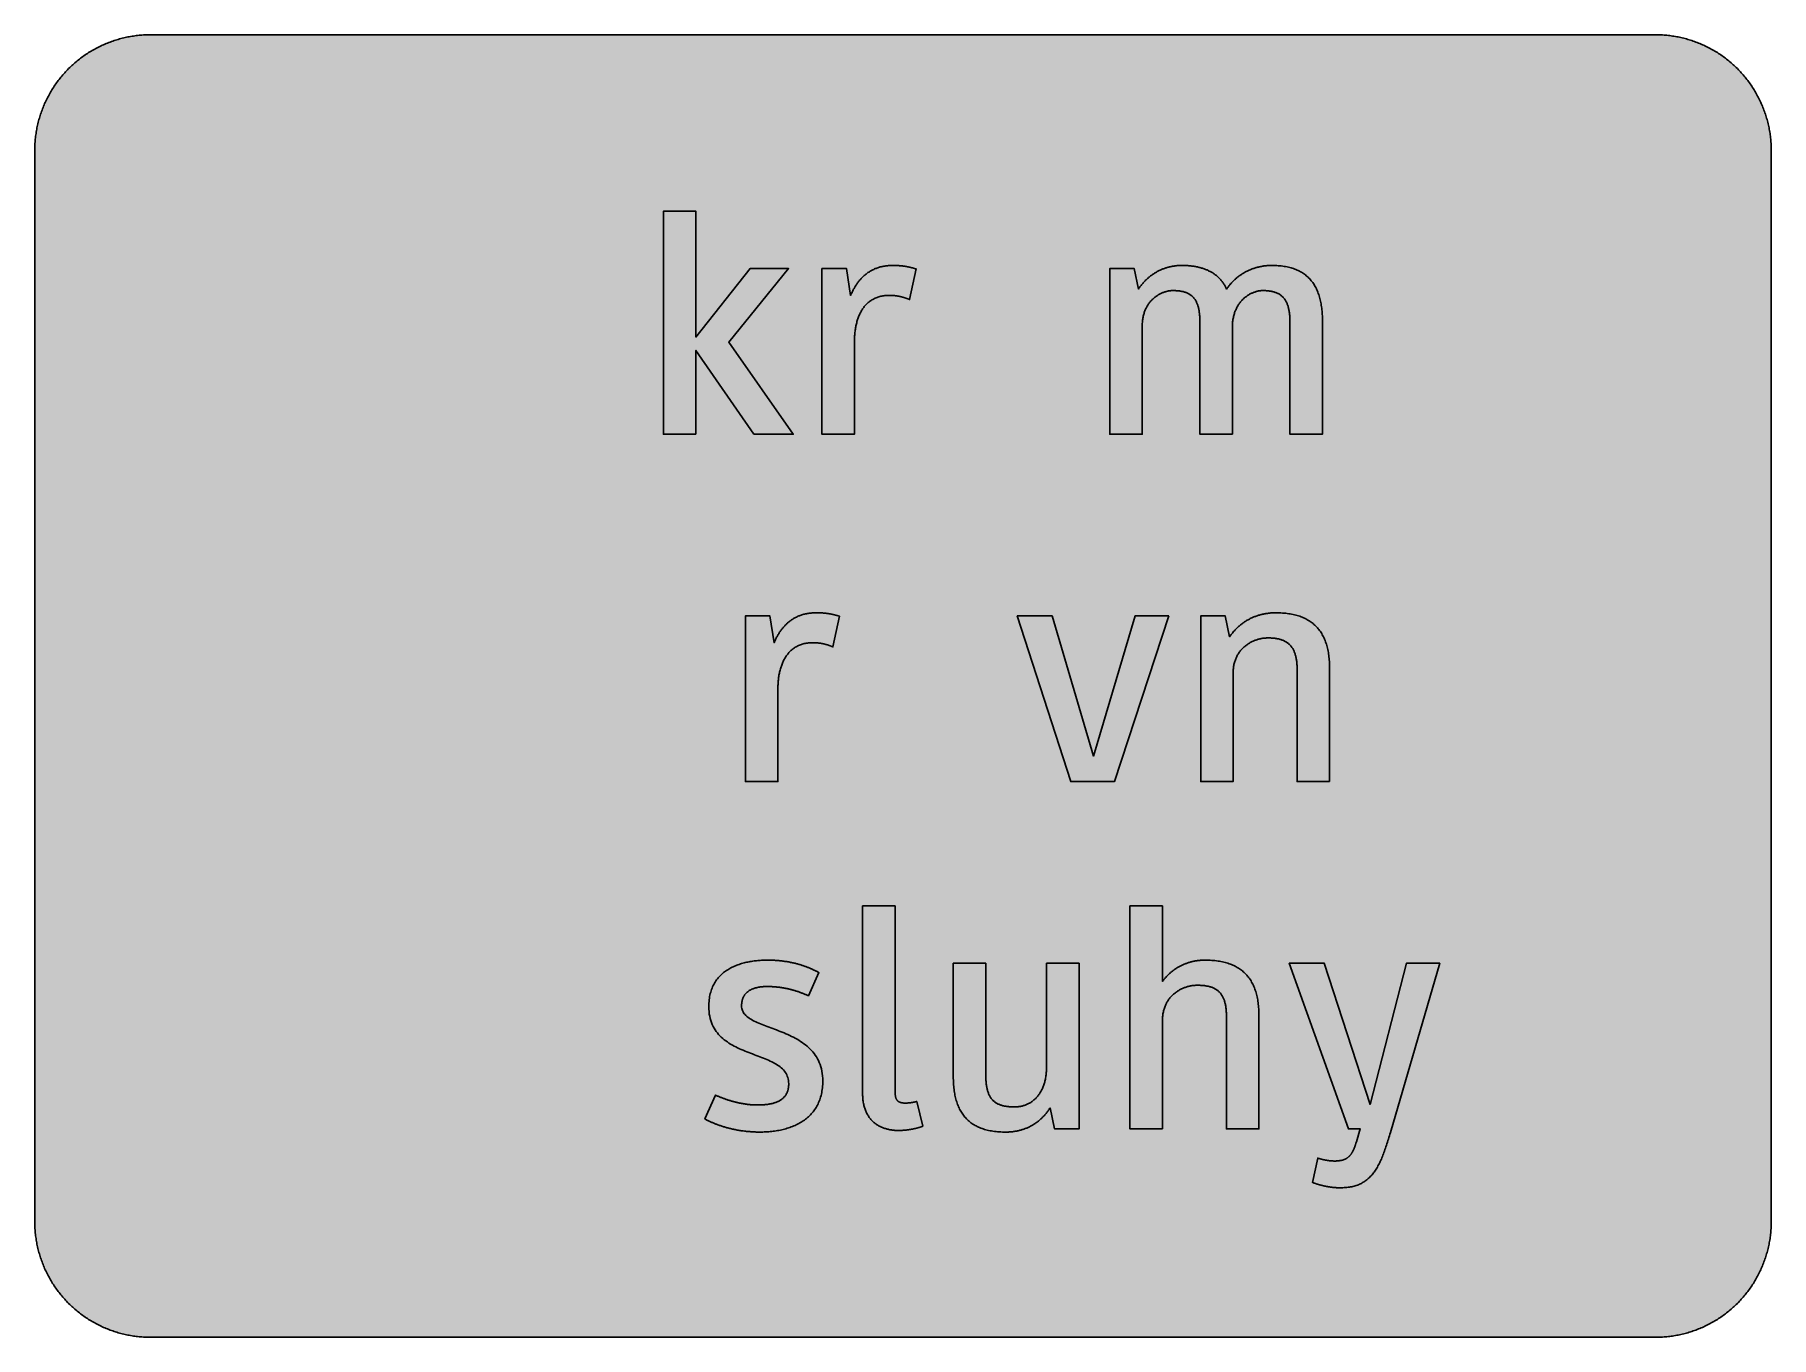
# Model space of a CAD drawing. Header units: millimetres. Extents: x 0 to 212, y 0 to 159.
import ezdxf

# ---------------------------------------------------------------- set-up
doc = ezdxf.new("R2010")
doc.units = ezdxf.units.MM

msp = doc.modelspace()

# ---------------------------------------------------------------- hatches: boundary and pattern name
for color, points in [(254, [(14.1633, 0.0536), (13.9878, 0.0533), (13.8125, 0.0559), (13.6373, 0.061), (13.462, 0.0686), (13.2893, 0.0787), (13.114, 0.0914), (12.9413, 0.1041), (12.7686, 0.1219), (12.5959, 0.1397), (12.4231, 0.16), (12.2504, 0.1829), (12.0777, 0.2057), (11.9075, 0.2337), (11.7373, 0.2616), (11.5672, 0.2921), (11.397, 0.3251), (11.2268, 0.3607), (11.0592, 0.3988), (10.8915, 0.4369), (10.7239, 0.4775), (10.5562, 0.5207), (10.3886, 0.5664), (10.2235, 0.6121), (10.0584, 0.6629), (9.8933, 0.7137), (9.7307, 0.7671), (9.5682, 0.8204), (9.4056, 0.8788), (9.2431, 0.9373), (9.083, 0.9982), (8.923, 1.0617), (8.763, 1.1252), (8.6055, 1.1938), (8.4455, 1.2624), (8.2906, 1.331), (8.1331, 1.4046), (7.9781, 1.4783), (7.8232, 1.5545), (7.6708, 1.6332), (7.5184, 1.7145), (7.366, 1.7958), (7.2161, 1.8796), (7.0663, 1.966), (6.919, 2.0523), (6.7716, 2.1438), (6.6243, 2.2352), (6.4795, 2.3266), (6.3348, 2.4232), (6.19, 2.5197), (6.0477, 2.6187), (5.908, 2.7178), (5.7683, 2.8194), (5.6286, 2.9235), (5.4915, 3.0302), (5.3543, 3.1369), (5.2197, 3.2461), (5.0851, 3.3579), (4.953, 3.4722), (4.8209, 3.5865), (4.6914, 3.7033), (4.5644, 3.8202), (4.4348, 3.9395), (4.3104, 4.0615), (4.1859, 4.1859), (4.0615, 4.3104), (3.9395, 4.4348), (3.8202, 4.5618), (3.7033, 4.6914), (3.5865, 4.8209), (3.4722, 4.953), (3.3579, 5.0851), (3.2487, 5.2197), (3.1369, 5.3543), (3.0302, 5.4915), (2.9235, 5.6286), (2.8194, 5.7683), (2.7178, 5.908), (2.6187, 6.0477), (2.5197, 6.19), (2.4232, 6.3348), (2.3266, 6.477), (2.2352, 6.6243), (2.1438, 6.7691), (2.0523, 6.919), (1.966, 7.0663), (1.8796, 7.2161), (1.7958, 7.366), (1.7145, 7.5184), (1.6332, 7.6708), (1.5545, 7.8232), (1.4783, 7.9781), (1.4046, 8.1331), (1.331, 8.2906), (1.2598, 8.4455), (1.1913, 8.603), (1.1252, 8.763), (1.0592, 8.923), (0.9982, 9.083), (0.9373, 9.2431), (0.8763, 9.4056), (0.8204, 9.5682), (0.7645, 9.7307), (0.7112, 9.8933), (0.6604, 10.0584), (0.6121, 10.2235), (0.5639, 10.3911), (0.5207, 10.5562), (0.4775, 10.7239), (0.4343, 10.8915), (0.3962, 11.0592), (0.3607, 11.2268), (0.3251, 11.397), (0.2921, 11.5672), (0.2616, 11.7373), (0.2311, 11.9075), (0.2057, 12.0802), (0.1803, 12.2504), (0.1575, 12.4231), (0.1372, 12.5959), (0.1194, 12.7686), (0.1041, 12.9413), (0.0889, 13.1166), (0.0787, 13.2893), (0.0686, 13.4645), (0.061, 13.6373), (0.0559, 13.8125), (0.0508, 13.9878), (0.0508, 14.163), (0.0522, 144.6925), (0.0508, 144.8664), (0.0559, 145.0416), (0.061, 145.2169), (0.0686, 145.3896), (0.0787, 145.5649), (0.0889, 145.7376), (0.1041, 145.9128), (0.1194, 146.0856), (0.1372, 146.2583), (0.1575, 146.431), (0.1803, 146.6037), (0.2057, 146.7739), (0.2311, 146.9466), (0.2616, 147.1168), (0.2921, 147.287), (0.3251, 147.4572), (0.3607, 147.6248), (0.3962, 147.795), (0.4343, 147.9626), (0.4775, 148.1303), (0.5207, 148.2979), (0.5639, 148.463), (0.6121, 148.6281), (0.6604, 148.7932), (0.7112, 148.9583), (0.7645, 149.1234), (0.8204, 149.286), (0.8763, 149.4485), (0.9373, 149.6111), (0.9982, 149.7711), (1.0592, 149.9311), (1.1252, 150.0911), (1.1913, 150.2486), (1.2598, 150.4061), (1.331, 150.5636), (1.4046, 150.7185), (1.4783, 150.876), (1.5545, 151.0284), (1.6332, 151.1833), (1.7145, 151.3357), (1.7958, 151.4856), (1.8796, 151.638), (1.966, 151.7879), (2.0523, 151.9352), (2.1438, 152.0825), (2.2352, 152.2298), (2.3266, 152.3746), (2.4232, 152.5194), (2.5197, 152.6616), (2.6187, 152.8039), (2.7178, 152.9461), (2.8194, 153.0858), (2.9235, 153.2255), (3.0302, 153.3627), (3.1369, 153.4973), (3.2487, 153.6344), (3.3579, 153.7665), (3.4722, 153.8986), (3.5865, 154.0307), (3.7033, 154.1602), (3.8202, 154.2898), (3.9395, 154.4168), (4.0615, 154.5438), (4.1859, 154.6682), (4.3104, 154.7901), (4.4348, 154.9121), (4.5644, 155.034), (4.6914, 155.1508), (4.8209, 155.2677), (4.953, 155.382), (5.0851, 155.4937), (5.2197, 155.6055), (5.3543, 155.7147), (5.4915, 155.8239), (5.6286, 155.9281), (5.7683, 156.0322), (5.908, 156.1338), (6.0477, 156.2354), (6.19, 156.3345), (6.3348, 156.431), (6.4795, 156.525), (6.6243, 156.6189), (6.7716, 156.7104), (6.919, 156.7993), (7.0663, 156.8882), (7.2161, 156.9745), (7.366, 157.0584), (7.5184, 157.1396), (7.6708, 157.2209), (7.8232, 157.2971), (7.9781, 157.3733), (8.1331, 157.4495), (8.2906, 157.5206), (8.4455, 157.5918), (8.6055, 157.6603), (8.763, 157.7289), (8.923, 157.7924), (9.083, 157.8559), (9.2431, 157.9169), (9.4056, 157.9753), (9.5682, 158.0337), (9.7307, 158.0871), (9.8933, 158.1404), (10.0584, 158.1912), (10.2235, 158.242), (10.3886, 158.2877), (10.5562, 158.3334), (10.7239, 158.3766), (10.8915, 158.4173), (11.0592, 158.4579), (11.2268, 158.4935), (11.397, 158.529), (11.5672, 158.562), (11.7373, 158.5925), (11.9075, 158.6205), (12.0777, 158.6484), (12.2504, 158.6713), (12.4231, 158.6941), (12.5959, 158.7144), (12.7686, 158.7322), (12.9413, 158.75), (13.114, 158.7627), (13.2893, 158.7754), (13.462, 158.7856), (13.6373, 158.7932), (13.8125, 158.7983), (13.9878, 158.8008), (14.163, 158.8033), (197.6078, 158.8036), (197.7822, 158.8008), (197.9574, 158.7983), (198.1327, 158.7932), (198.3054, 158.7856), (198.4807, 158.7754), (198.6534, 158.7627), (198.8287, 158.75), (199.0014, 158.7322), (199.1741, 158.7144), (199.3468, 158.6941), (199.5195, 158.6713), (199.6897, 158.6484), (199.8624, 158.6205), (200.0326, 158.5925), (200.2028, 158.562), (200.373, 158.529), (200.5432, 158.4935), (200.7108, 158.4579), (200.8784, 158.4173), (201.0461, 158.3766), (201.2137, 158.3334), (201.3788, 158.2877), (201.5465, 158.242), (201.7116, 158.1912), (201.8767, 158.1404), (202.0392, 158.0871), (202.2018, 158.0337), (202.3643, 157.9753), (202.5269, 157.9169), (202.6869, 157.8559), (202.8469, 157.7924), (203.007, 157.7289), (203.167, 157.6603), (203.3245, 157.5918), (203.4794, 157.5206), (203.6369, 157.4495), (203.7918, 157.3733), (203.9468, 157.2971), (204.0992, 157.2209), (204.2516, 157.1396), (204.404, 157.0584), (204.5538, 156.9745), (204.7037, 156.8882), (204.8535, 156.7993), (205.0009, 156.7104), (205.1456, 156.6189), (205.293, 156.525), (205.4352, 156.431), (205.58, 156.3345), (205.7222, 156.2354), (205.8619, 156.1338), (206.0016, 156.0322), (206.1413, 155.9281), (206.2785, 155.8239), (206.4156, 155.7147), (206.5503, 155.6055), (206.6849, 155.4937), (206.817, 155.382), (206.949, 155.2677), (207.0786, 155.1508), (207.2081, 155.034), (207.3351, 154.9121), (207.4596, 154.7901), (207.584, 154.6682), (207.7085, 154.5438), (207.8304, 154.4168), (207.9498, 154.2898), (208.0666, 154.1602), (208.1835, 154.0307), (208.2978, 153.8986), (208.4121, 153.7665), (208.5238, 153.6344), (208.6331, 153.4973), (208.7397, 153.3627), (208.8464, 153.2255), (208.9506, 153.0858), (209.0522, 152.9461), (209.1512, 152.8039), (209.2503, 152.6616), (209.3468, 152.5194), (209.4433, 152.3746), (209.5348, 152.2298), (209.6262, 152.0825), (209.7176, 151.9352), (209.804, 151.7879), (209.8904, 151.638), (209.9742, 151.4856), (210.0555, 151.3357), (210.1367, 151.1833), (210.2155, 151.0284), (210.2917, 150.876), (210.3653, 150.7185), (210.439, 150.5636), (210.5076, 150.4061), (210.5762, 150.2486), (210.6447, 150.0911), (210.7082, 149.9311), (210.7717, 149.7711), (210.8327, 149.6111), (210.8911, 149.4485), (210.9495, 149.286), (211.0029, 149.1234), (211.0562, 148.9583), (211.107, 148.7932), (211.1578, 148.6281), (211.2035, 148.463), (211.2493, 148.2979), (211.2924, 148.1303), (211.3331, 147.9626), (211.3712, 147.795), (211.4093, 147.6248), (211.4448, 147.4572), (211.4779, 147.287), (211.5083, 147.1168), (211.5363, 146.9466), (211.5642, 146.7739), (211.5871, 146.6037), (211.6099, 146.431), (211.6303, 146.2583), (211.648, 146.0856), (211.6658, 145.9128), (211.6785, 145.7376), (211.6912, 145.5649), (211.7014, 145.3896), (211.709, 145.2169), (211.7141, 145.0416), (211.7166, 144.8664), (211.7166, 144.6911), (211.7189, 14.1647), (211.7166, 13.9878), (211.7141, 13.8125), (211.709, 13.6373), (211.7014, 13.4645), (211.6912, 13.2893), (211.6785, 13.1166), (211.6658, 12.9413), (211.648, 12.7686), (211.6303, 12.5959), (211.6099, 12.4231), (211.5871, 12.2504), (211.5642, 12.0802), (211.5363, 11.9075), (211.5083, 11.7373), (211.4779, 11.5672), (211.4448, 11.397), (211.4093, 11.2268), (211.3712, 11.0592), (211.3331, 10.8915), (211.2924, 10.7239), (211.2493, 10.5562), (211.2035, 10.3911), (211.1578, 10.2235), (211.107, 10.0584), (211.0562, 9.8933), (211.0029, 9.7307), (210.9495, 9.5682), (210.8911, 9.4056), (210.8327, 9.2431), (210.7717, 9.083), (210.7082, 8.923), (210.6447, 8.763), (210.5762, 8.603), (210.5076, 8.4455), (210.439, 8.2906), (210.3653, 8.1331), (210.2917, 7.9781), (210.2155, 7.8232), (210.1367, 7.6708), (210.0555, 7.5184), (209.9742, 7.366), (209.8904, 7.2161), (209.804, 7.0663), (209.7176, 6.919), (209.6262, 6.7691), (209.5348, 6.6243), (209.4433, 6.477), (209.3468, 6.3348), (209.2503, 6.19), (209.1512, 6.0477), (209.0522, 5.908), (208.9506, 5.7683), (208.8464, 5.6286), (208.7397, 5.4915), (208.6331, 5.3543), (208.5238, 5.2197), (208.4121, 5.0851), (208.2978, 4.953), (208.1835, 4.8209), (208.0666, 4.6914), (207.9498, 4.5618), (207.8304, 4.4348), (207.7085, 4.3104), (207.584, 4.1859), (207.4596, 4.0615), (207.3351, 3.9395), (207.2081, 3.8202), (207.0786, 3.7033), (206.949, 3.5865), (206.817, 3.4722), (206.6849, 3.3579), (206.5503, 3.2461), (206.4156, 3.1369), (206.2785, 3.0302), (206.1413, 2.9235), (206.0016, 2.8194), (205.8619, 2.7178), (205.7222, 2.6187), (205.58, 2.5197), (205.4352, 2.4232), (205.293, 2.3266), (205.1456, 2.2352), (205.0009, 2.1438), (204.8535, 2.0523), (204.7037, 1.966), (204.5538, 1.8796), (204.404, 1.7958), (204.2516, 1.7145), (204.0992, 1.6332), (203.9468, 1.5545), (203.7918, 1.4783), (203.6369, 1.4046), (203.4794, 1.331), (203.3245, 1.2624), (203.167, 1.1938), (203.007, 1.1252), (202.8469, 1.0617), (202.6869, 0.9982), (202.5269, 0.9373), (202.3643, 0.8788), (202.2018, 0.8204), (202.0392, 0.7671), (201.8767, 0.7137), (201.7116, 0.6629), (201.5465, 0.6121), (201.3788, 0.5664), (201.2137, 0.5207), (201.0461, 0.4775), (200.8784, 0.4369), (200.7108, 0.3988), (200.5432, 0.3607), (200.373, 0.3251), (200.2028, 0.2921), (200.0326, 0.2616), (199.8624, 0.2337), (199.6897, 0.2057), (199.5195, 0.1829), (199.3468, 0.16), (199.1741, 0.1397), (199.0014, 0.1219), (198.8287, 0.1041), (198.6534, 0.0914), (198.4807, 0.0787), (198.3054, 0.0686), (198.1327, 0.061), (197.9574, 0.0559), (197.7822, 0.0533), (197.6069, 0.0533)]), (59, [(80.6429, 110.1203), (80.6429, 120.3258), (87.7066, 110.1203), (92.5174, 110.1203), (84.6406, 121.3347), (91.9357, 130.2988), (87.2409, 130.2988), (80.6429, 121.9546), (80.6429, 137.2842), (76.6851, 137.2842), (76.6851, 110.1203)]), (59, [(104.2377, 127.0384), (104.2772, 127.0381), (104.3153, 127.0356), (104.3559, 127.0356), (104.394, 127.0356), (104.4346, 127.0356), (104.4727, 127.033), (104.5108, 127.0305), (104.5489, 127.0305), (104.587, 127.0279), (104.6251, 127.0254), (104.6632, 127.0229), (104.7013, 127.0203), (104.7394, 127.0178), (104.7775, 127.0152), (104.8156, 127.0102), (104.8537, 127.0076), (104.8893, 127.0025), (104.9274, 127), (104.9655, 126.9949), (105.0011, 126.9898), (105.0392, 126.9848), (105.0747, 126.9797), (105.1128, 126.9746), (105.1484, 126.9695), (105.1865, 126.9644), (105.222, 126.9568), (105.2601, 126.9517), (105.2957, 126.9441), (105.3338, 126.939), (105.3694, 126.9314), (105.4075, 126.9238), (105.443, 126.9162), (105.4811, 126.9086), (105.5167, 126.9009), (105.5548, 126.8908), (105.5903, 126.8832), (105.6284, 126.8755), (105.6665, 126.8654), (105.7021, 126.8552), (105.7402, 126.8451), (105.7783, 126.8374), (105.8139, 126.8247), (105.852, 126.8146), (105.8901, 126.8044), (105.9282, 126.7943), (105.9663, 126.7816), (106.0044, 126.7714), (106.0425, 126.7587), (106.0806, 126.746), (106.1187, 126.7358), (106.1568, 126.7231), (106.1974, 126.7104), (106.2355, 126.6952), (106.2761, 126.6825), (106.3142, 126.6698), (106.3549, 126.6546), (106.3955, 126.6393), (106.4336, 126.6266), (106.4743, 126.6114), (106.5149, 126.5961), (106.5555, 126.5809), (106.5987, 126.5657), (106.6394, 126.5479), (106.68, 126.5326), (107.4967, 130.26), (107.4572, 130.269), (107.4191, 130.2817), (107.381, 130.2918), (107.3455, 130.302), (107.3074, 130.3122), (107.2693, 130.3223), (107.2337, 130.3325), (107.1956, 130.3452), (107.1575, 130.3553), (107.122, 130.3655), (107.0839, 130.3757), (107.0483, 130.3858), (107.0102, 130.3934), (106.9746, 130.4036), (106.9365, 130.4138), (106.8984, 130.4239), (106.8629, 130.4341), (106.8248, 130.4417), (106.7867, 130.4519), (106.7486, 130.462), (106.713, 130.4696), (106.6749, 130.4798), (106.6368, 130.4874), (106.5962, 130.495), (106.5581, 130.5052), (106.52, 130.5128), (106.4793, 130.5204), (106.4412, 130.5281), (106.4006, 130.5357), (106.36, 130.5433), (106.3193, 130.5509), (106.2787, 130.5585), (106.2355, 130.5662), (106.1949, 130.5738), (106.1517, 130.5789), (106.1085, 130.5865), (106.0653, 130.5941), (106.0221, 130.5992), (105.9764, 130.6043), (105.9307, 130.6119), (105.885, 130.617), (105.8393, 130.622), (105.7935, 130.6271), (105.7453, 130.6322), (105.697, 130.6373), (105.6462, 130.6424), (105.598, 130.6474), (105.5472, 130.65), (105.4964, 130.6551), (105.443, 130.6576), (105.3922, 130.6627), (105.3363, 130.6652), (105.283, 130.6678), (105.2271, 130.6703), (105.1712, 130.6728), (105.1154, 130.6754), (105.0569, 130.6779), (104.9985, 130.6805), (104.9376, 130.6805), (104.8766, 130.683), (104.8156, 130.683), (104.7521, 130.683), (104.6886, 130.6855), (104.6226, 130.6855), (104.4981, 130.683), (104.3711, 130.6805), (104.2492, 130.6754), (104.1273, 130.6652), (104.0079, 130.6551), (103.8911, 130.6424), (103.7742, 130.6297), (103.6599, 130.6119), (103.5482, 130.5941), (103.4364, 130.5712), (103.3272, 130.5484), (103.218, 130.5255), (103.1113, 130.4976), (103.0072, 130.4671), (102.9056, 130.4366), (102.804, 130.4036), (102.7024, 130.368), (102.6033, 130.3325), (102.5068, 130.2944), (102.4128, 130.2537), (102.3188, 130.2106), (102.2248, 130.1674), (102.1334, 130.1217), (102.0445, 130.0734), (101.9556, 130.0226), (101.8692, 129.9718), (101.7854, 129.921), (101.7016, 129.8651), (101.6178, 129.8092), (101.5365, 129.7534), (101.4578, 129.6924), (101.379, 129.6314), (101.3028, 129.5705), (101.2266, 129.507), (101.1504, 129.4409), (101.0793, 129.3749), (101.0056, 129.3063), (100.9371, 129.2377), (100.8659, 129.1666), (100.7974, 129.0955), (100.7313, 129.0218), (100.6653, 128.9482), (100.6018, 128.872), (100.5383, 128.7958), (100.4748, 128.717), (100.4138, 128.6383), (100.3554, 128.557), (100.297, 128.4757), (100.2386, 128.3919), (100.1827, 128.3081), (100.1268, 128.2243), (100.0735, 128.1379), (100.0201, 128.0516), (99.9668, 127.9627), (99.916, 127.8738), (99.8677, 127.7849), (99.8169, 127.6934), (99.7687, 127.602), (99.7229, 127.5105), (99.6772, 127.4166), (99.6315, 127.3226), (99.5858, 127.2286), (99.5426, 127.1321), (99.502, 127.0381), (98.9983, 130.2988), (96.0106, 130.2988), (96.0106, 110.1203), (99.9684, 110.1203), (99.9684, 121.3732), (99.9668, 121.5187), (99.9719, 121.6635), (99.9744, 121.8108), (99.982, 121.953), (99.9896, 122.0953), (99.9998, 122.2375), (100.0125, 122.3797), (100.0252, 122.5169), (100.043, 122.6566), (100.0608, 122.7938), (100.0811, 122.9284), (100.1014, 123.063), (100.1243, 123.1951), (100.1522, 123.3246), (100.1776, 123.4542), (100.2081, 123.5837), (100.2411, 123.7107), (100.2741, 123.8352), (100.3097, 123.9571), (100.3478, 124.079), (100.3884, 124.1984), (100.4291, 124.3152), (100.4722, 124.4321), (100.5205, 124.5464), (100.5688, 124.6581), (100.6196, 124.7673), (100.6704, 124.8766), (100.7262, 124.9807), (100.7821, 125.0848), (100.8405, 125.1864), (100.904, 125.2855), (100.9675, 125.382), (101.031, 125.4785), (101.0996, 125.57), (101.1707, 125.6614), (101.2419, 125.7478), (101.3181, 125.8341), (101.3943, 125.9154), (101.473, 125.9967), (101.5543, 126.0729), (101.6381, 126.1491), (101.7245, 126.2202), (101.8134, 126.2888), (101.9048, 126.3574), (101.9988, 126.4209), (102.0928, 126.4818), (102.1918, 126.5377), (102.2909, 126.5936), (102.395, 126.6469), (102.4992, 126.6952), (102.6084, 126.7409), (102.7176, 126.7841), (102.8319, 126.8222), (102.9462, 126.8603), (103.063, 126.8933), (103.185, 126.9238), (103.3069, 126.9492), (103.4313, 126.9721), (103.5583, 126.9924), (103.6904, 127.0076), (103.8225, 127.0203), (103.9571, 127.0305), (104.0968, 127.0356), (104.2365, 127.0381)]), (59, [(146.0306, 110.1203), (146.0306, 123.1191), (146.0297, 123.2637), (146.0348, 123.4084), (146.0424, 123.5481), (146.0551, 123.6853), (146.0678, 123.8225), (146.0856, 123.9545), (146.1033, 124.0866), (146.1262, 124.2136), (146.1516, 124.3381), (146.177, 124.4625), (146.2075, 124.5819), (146.2405, 124.7013), (146.2761, 124.8156), (146.3116, 124.9299), (146.3523, 125.0391), (146.3929, 125.1483), (146.4361, 125.2525), (146.4818, 125.3566), (146.5301, 125.4557), (146.5809, 125.5547), (146.6317, 125.6513), (146.685, 125.7452), (146.7409, 125.8341), (146.7993, 125.923), (146.8577, 126.0094), (146.9187, 126.0932), (146.9796, 126.1745), (147.0431, 126.2532), (147.1092, 126.332), (147.1752, 126.4056), (147.2413, 126.4768), (147.3098, 126.5479), (147.3784, 126.6139), (147.4495, 126.68), (147.5232, 126.7435), (147.5943, 126.8044), (147.668, 126.8628), (147.7416, 126.9187), (147.8178, 126.9721), (147.894, 127.0254), (147.9702, 127.0737), (148.0464, 127.1219), (148.1252, 127.1651), (148.2039, 127.2083), (148.2801, 127.2489), (148.3589, 127.287), (148.4376, 127.3251), (148.5163, 127.3581), (148.5976, 127.3912), (148.6764, 127.4216), (148.7551, 127.447), (148.8338, 127.475), (148.9126, 127.4978), (148.9913, 127.5182), (149.0701, 127.5385), (149.1488, 127.5563), (149.2275, 127.5715), (149.3037, 127.5842), (149.3799, 127.5944), (149.4561, 127.6045), (149.5323, 127.6121), (149.606, 127.6172), (149.6822, 127.6198), (149.7533, 127.6198), (149.8625, 127.6198), (149.9692, 127.6172), (150.0734, 127.6121), (150.175, 127.6071), (150.2766, 127.5994), (150.3731, 127.5918), (150.4696, 127.5791), (150.5636, 127.569), (150.6576, 127.5537), (150.749, 127.5385), (150.8354, 127.5207), (150.9243, 127.5004), (151.0081, 127.4801), (151.0919, 127.4572), (151.1732, 127.4318), (151.2519, 127.4064), (151.3307, 127.3785), (151.4043, 127.348), (151.4805, 127.3175), (151.5516, 127.2819), (151.6228, 127.2464), (151.6888, 127.2083), (151.7574, 127.1702), (151.8209, 127.1295), (151.8844, 127.0864), (151.9453, 127.0406), (152.0063, 126.9924), (152.0622, 126.9441), (152.1181, 126.8933), (152.1739, 126.84), (152.2273, 126.7841), (152.2781, 126.7282), (152.3263, 126.6673), (152.3746, 126.6063), (152.4203, 126.5428), (152.4635, 126.4768), (152.5067, 126.4107), (152.5473, 126.3396), (152.5854, 126.2685), (152.6235, 126.1948), (152.6591, 126.1186), (152.6946, 126.0399), (152.7251, 125.9611), (152.7581, 125.8773), (152.7861, 125.7935), (152.814, 125.7046), (152.8394, 125.6157), (152.8648, 125.5243), (152.8877, 125.4303), (152.9105, 125.3338), (152.9309, 125.2347), (152.9486, 125.1356), (152.9664, 125.0315), (152.9817, 124.9274), (152.9944, 124.8181), (153.0071, 124.7089), (153.0172, 124.5946), (153.0274, 124.4803), (153.035, 124.3635), (153.0426, 124.2441), (153.0477, 124.1222), (153.0502, 123.9952), (153.0528, 123.8682), (153.0528, 123.7386), (153.0544, 110.1203), (157.0122, 110.1203), (157.0122, 123.9337), (157.0101, 124.1349), (157.005, 124.333), (156.9999, 124.5311), (156.9898, 124.7242), (156.9771, 124.9147), (156.9618, 125.1026), (156.9441, 125.288), (156.9237, 125.4709), (156.9009, 125.6487), (156.8755, 125.8265), (156.845, 125.9992), (156.8145, 126.1694), (156.779, 126.3371), (156.7409, 126.5022), (156.7028, 126.6622), (156.657, 126.8222), (156.6113, 126.9771), (156.5631, 127.1295), (156.5097, 127.2769), (156.4564, 127.4242), (156.398, 127.5664), (156.337, 127.7087), (156.271, 127.8458), (156.2049, 127.9779), (156.1338, 128.11), (156.0601, 128.237), (155.9839, 128.3614), (155.9052, 128.4834), (155.8239, 128.6027), (155.7376, 128.717), (155.6487, 128.8288), (155.5572, 128.938), (155.4607, 129.0447), (155.3616, 129.1463), (155.26, 129.2454), (155.1559, 129.3419), (155.0467, 129.4359), (154.9375, 129.5248), (154.8206, 129.6111), (154.7038, 129.6949), (154.5819, 129.7737), (154.4574, 129.8499), (154.3304, 129.9235), (154.1983, 129.9947), (154.0637, 130.0607), (153.9265, 130.1242), (153.7843, 130.1852), (153.6395, 130.241), (153.4897, 130.2944), (153.3398, 130.3452), (153.1849, 130.3909), (153.0248, 130.4341), (152.8623, 130.4747), (152.6972, 130.5103), (152.527, 130.5433), (152.3543, 130.5738), (152.179, 130.5992), (151.9987, 130.622), (151.8133, 130.6398), (151.6278, 130.6576), (151.4373, 130.6678), (151.2418, 130.6779), (151.0436, 130.683), (150.8404, 130.6855), (150.7439, 130.683), (150.6474, 130.683), (150.5509, 130.6779), (150.4544, 130.6728), (150.3578, 130.6678), (150.2613, 130.6601), (150.1673, 130.6525), (150.0708, 130.6424), (149.9743, 130.6322), (149.8778, 130.6195), (149.7813, 130.6043), (149.6847, 130.589), (149.5908, 130.5738), (149.4942, 130.5535), (149.3977, 130.5357), (149.3037, 130.5154), (149.2098, 130.4925), (149.1132, 130.4696), (149.0193, 130.4442), (148.9253, 130.4163), (148.8313, 130.3909), (148.7373, 130.3604), (148.6459, 130.3299), (148.5519, 130.2969), (148.4605, 130.2639), (148.3665, 130.2309), (148.275, 130.1928), (148.1836, 130.1572), (148.0947, 130.1166), (148.0033, 130.0759), (147.9144, 130.0353), (147.8229, 129.9921), (147.734, 129.9464), (147.6477, 129.9007), (147.5588, 129.8524), (147.4724, 129.8042), (147.386, 129.7534), (147.2997, 129.7), (147.2133, 129.6467), (147.1295, 129.5908), (147.0457, 129.5349), (146.9619, 129.4765), (146.878, 129.4181), (146.7968, 129.3571), (146.7155, 129.2936), (146.6342, 129.2301), (146.5555, 129.1641), (146.4767, 129.098), (146.398, 129.0295), (146.3192, 128.9583), (146.243, 128.8872), (146.1668, 128.8136), (146.0932, 128.7374), (146.0195, 128.6612), (145.9459, 128.585), (145.8722, 128.5037), (145.8011, 128.4249), (145.7325, 128.3411), (145.6614, 128.2573), (145.5928, 128.1709), (145.5268, 128.0846), (145.4607, 127.9957), (145.3947, 127.9042), (145.3312, 127.8128), (145.288, 127.9017), (145.2448, 127.9881), (145.1991, 128.0744), (145.1534, 128.1582), (145.1051, 128.2421), (145.0569, 128.3233), (145.0061, 128.4046), (144.9553, 128.4834), (144.9019, 128.5596), (144.846, 128.6358), (144.7902, 128.7094), (144.7343, 128.7831), (144.6759, 128.8567), (144.6174, 128.9279), (144.5539, 128.9964), (144.493, 129.065), (144.4295, 129.1311), (144.3634, 129.1946), (144.2974, 129.2581), (144.2288, 129.3216), (144.1602, 129.3825), (144.0891, 129.4409), (144.018, 129.4994), (143.9443, 129.5578), (143.8707, 129.6137), (143.7945, 129.667), (143.7157, 129.7203), (143.637, 129.7711), (143.5583, 129.8194), (143.477, 129.8702), (143.3932, 129.9159), (143.3093, 129.9616), (143.223, 130.0074), (143.1366, 130.048), (143.0477, 130.0912), (142.9563, 130.1318), (142.8648, 130.1699), (142.7734, 130.208), (142.6794, 130.2436), (142.5829, 130.2766), (142.4864, 130.3096), (142.3873, 130.3426), (142.2883, 130.3731), (142.1867, 130.4011), (142.0851, 130.429), (141.9809, 130.4544), (141.8742, 130.4798), (141.7676, 130.5027), (141.6583, 130.5255), (141.5491, 130.5458), (141.4374, 130.5636), (141.3256, 130.5814), (141.2113, 130.5992), (141.0945, 130.6144), (140.9776, 130.6271), (140.8582, 130.6398), (140.7389, 130.65), (140.6169, 130.6601), (140.495, 130.6678), (140.3706, 130.6728), (140.2461, 130.6779), (140.1166, 130.6805), (139.9896, 130.683), (139.8575, 130.6855), (139.7635, 130.683), (139.6695, 130.683), (139.5755, 130.6779), (139.4816, 130.6728), (139.3876, 130.6678), (139.2936, 130.6601), (139.1996, 130.65), (139.1056, 130.6398), (139.0142, 130.6297), (138.9202, 130.617), (138.8288, 130.6017), (138.7348, 130.5865), (138.6434, 130.5687), (138.5519, 130.5509), (138.4605, 130.5306), (138.369, 130.5077), (138.2776, 130.4849), (138.1862, 130.462), (138.0973, 130.4366), (138.0058, 130.4087), (137.9169, 130.3807), (137.828, 130.3503), (137.7391, 130.3198), (137.6502, 130.2868), (137.5613, 130.2537), (137.475, 130.2182), (137.3861, 130.1826), (137.2997, 130.1445), (137.2133, 130.1039), (137.1295, 130.0632), (137.0432, 130.0201), (136.9593, 129.9769), (136.873, 129.9312), (136.7892, 129.8854), (136.7079, 129.8372), (136.6241, 129.7864), (136.5428, 129.7356), (136.4615, 129.6822), (136.3802, 129.6289), (136.2989, 129.573), (136.2202, 129.5171), (136.1389, 129.4587), (136.0627, 129.4003), (135.984, 129.3393), (135.9078, 129.2758), (135.829, 129.2123), (135.7554, 129.1463), (135.6792, 129.0803), (135.6055, 129.0117), (135.5319, 128.9431), (135.4582, 128.872), (135.3845, 128.7983), (135.3134, 128.7247), (135.2448, 128.6485), (135.1737, 128.5723), (135.1051, 128.4935), (135.0366, 128.4122), (134.968, 128.331), (134.9019, 128.2497), (134.8359, 128.1659), (134.7724, 128.0795), (134.7064, 127.9931), (134.6454, 127.9042), (134.5819, 127.8128), (134.0788, 130.2988), (131.0901, 130.2988), (131.0901, 110.1203), (135.049, 110.1203), (135.049, 123.3519), (135.0493, 123.4872), (135.0543, 123.6218), (135.062, 123.7539), (135.0721, 123.8834), (135.0874, 124.013), (135.1026, 124.1374), (135.1229, 124.2593), (135.1458, 124.3813), (135.1712, 124.4981), (135.1991, 124.6149), (135.2296, 124.7292), (135.2626, 124.841), (135.2982, 124.9477), (135.3337, 125.0544), (135.3744, 125.161), (135.4176, 125.2626), (135.4607, 125.3617), (135.509, 125.4582), (135.5573, 125.5547), (135.6081, 125.6487), (135.6589, 125.7376), (135.7147, 125.8265), (135.7706, 125.9129), (135.8265, 125.9967), (135.8875, 126.0805), (135.9484, 126.1593), (136.0094, 126.2355), (136.0729, 126.3117), (136.1389, 126.3853), (136.205, 126.4564), (136.2735, 126.525), (136.3421, 126.5911), (136.4132, 126.6546), (136.4844, 126.7181), (136.5555, 126.779), (136.6291, 126.8349), (136.7028, 126.8908), (136.779, 126.9467), (136.8527, 126.9975), (136.9289, 127.0457), (137.0051, 127.094), (137.0838, 127.1397), (137.16, 127.1829), (137.2387, 127.2235), (137.3175, 127.2616), (137.3962, 127.2997), (137.4724, 127.3353), (137.5512, 127.3683), (137.6299, 127.3988), (137.7086, 127.4267), (137.7874, 127.4547), (137.8661, 127.4775), (137.9449, 127.5004), (138.0236, 127.5232), (138.0998, 127.541), (138.1785, 127.5563), (138.2547, 127.5715), (138.3309, 127.5842), (138.4071, 127.5969), (138.4808, 127.6045), (138.5545, 127.6121), (138.6281, 127.6172), (138.7018, 127.6198), (138.7729, 127.6198), (138.8821, 127.6198), (138.9863, 127.6172), (139.0904, 127.6147), (139.1945, 127.6096), (139.2936, 127.602), (139.3927, 127.5944), (139.4892, 127.5842), (139.5832, 127.5715), (139.6746, 127.5588), (139.766, 127.5461), (139.8549, 127.5283), (139.9413, 127.5105), (140.0277, 127.4928), (140.1089, 127.4699), (140.1902, 127.447), (140.2715, 127.4216), (140.3477, 127.3962), (140.4239, 127.3683), (140.4976, 127.3378), (140.5687, 127.3073), (140.6398, 127.2718), (140.7084, 127.2362), (140.7744, 127.1981), (140.8405, 127.16), (140.904, 127.1168), (140.9649, 127.0737), (141.0233, 127.0279), (141.0818, 126.9822), (141.1376, 126.9314), (141.191, 126.8806), (141.2443, 126.8273), (141.2951, 126.7714), (141.3459, 126.713), (141.3916, 126.652), (141.4374, 126.5911), (141.4831, 126.5276), (141.5237, 126.459), (141.5644, 126.3904), (141.605, 126.3193), (141.6431, 126.2456), (141.6787, 126.1694), (141.7117, 126.0932), (141.7447, 126.0119), (141.7752, 125.9281), (141.8057, 125.8443), (141.8336, 125.7554), (141.859, 125.6665), (141.8844, 125.5725), (141.9073, 125.4785), (141.9276, 125.382), (141.9479, 125.2804), (141.9682, 125.1788), (141.9835, 125.0721), (141.9987, 124.9655), (142.0139, 124.8537), (142.0266, 124.7419), (142.0368, 124.6251), (142.047, 124.5083), (142.0546, 124.3863), (142.0597, 124.2619), (142.0647, 124.1349), (142.0698, 124.0053), (142.0724, 123.8733), (142.0724, 123.7386), (142.0731, 110.1203)]), (59, [(94.9043, 84.7051), (94.9427, 84.7039), (94.9833, 84.7039), (95.0214, 84.7039), (95.062, 84.7014), (95.1001, 84.7014), (95.1382, 84.6988), (95.1789, 84.6988), (95.217, 84.6963), (95.2551, 84.6938), (95.2932, 84.6912), (95.3313, 84.6887), (95.3694, 84.6861), (95.4075, 84.6836), (95.4456, 84.6811), (95.4837, 84.6785), (95.5192, 84.6734), (95.5573, 84.6709), (95.5954, 84.6658), (95.631, 84.6607), (95.6691, 84.6582), (95.7047, 84.6531), (95.7428, 84.648), (95.7809, 84.643), (95.8164, 84.6353), (95.8545, 84.6303), (95.8901, 84.6252), (95.9282, 84.6176), (95.9637, 84.6125), (96.0018, 84.6049), (96.0374, 84.5972), (96.0755, 84.5896), (96.1111, 84.582), (96.1492, 84.5744), (96.1847, 84.5668), (96.2228, 84.5591), (96.2584, 84.549), (96.2965, 84.5414), (96.332, 84.5312), (96.3701, 84.5236), (96.4082, 84.5134), (96.4438, 84.5033), (96.4819, 84.4931), (96.52, 84.4829), (96.5581, 84.4702), (96.5962, 84.4601), (96.6343, 84.4499), (96.6724, 84.4372), (96.7105, 84.4271), (96.7486, 84.4144), (96.7867, 84.4017), (96.8248, 84.389), (96.8629, 84.3763), (96.9035, 84.3636), (96.9416, 84.3483), (96.9823, 84.3356), (97.0204, 84.3204), (97.061, 84.3077), (97.1017, 84.2924), (97.1423, 84.2772), (97.1829, 84.262), (97.2236, 84.2467), (97.2642, 84.2315), (97.3049, 84.2162), (97.348, 84.1985), (98.1632, 87.9267), (98.1227, 87.9373), (98.0872, 87.9475), (98.0491, 87.9577), (98.011, 87.9678), (97.9729, 87.978), (97.9373, 87.9907), (97.8992, 88.0008), (97.8611, 88.011), (97.8256, 88.0212), (97.7875, 88.0313), (97.7519, 88.0415), (97.7138, 88.0516), (97.6782, 88.0618), (97.6401, 88.072), (97.602, 88.0796), (97.5665, 88.0897), (97.5284, 88.0999), (97.4903, 88.1101), (97.4547, 88.1177), (97.4166, 88.1278), (97.3785, 88.1355), (97.3404, 88.1456), (97.3023, 88.1532), (97.2642, 88.1634), (97.2261, 88.171), (97.1855, 88.1786), (97.1474, 88.1863), (97.1067, 88.1964), (97.0661, 88.204), (97.0255, 88.2117), (96.9848, 88.2193), (96.9442, 88.2269), (96.9035, 88.232), (96.8604, 88.2396), (96.8197, 88.2472), (96.7765, 88.2523), (96.7334, 88.2599), (96.6876, 88.265), (96.6445, 88.2726), (96.5987, 88.2777), (96.553, 88.2828), (96.5073, 88.2879), (96.459, 88.2955), (96.4108, 88.3006), (96.3625, 88.3031), (96.3143, 88.3082), (96.2635, 88.3133), (96.2152, 88.3183), (96.1644, 88.3209), (96.1111, 88.326), (96.0577, 88.3285), (96.0044, 88.331), (95.951, 88.3361), (95.8952, 88.3387), (95.8393, 88.3412), (95.7834, 88.3437), (95.725, 88.3437), (95.6666, 88.3463), (95.6056, 88.3488), (95.5446, 88.3488), (95.4837, 88.3488), (95.4202, 88.3514), (95.3567, 88.3514), (95.2906, 88.3514), (95.1662, 88.3488), (95.0392, 88.3463), (94.9173, 88.3412), (94.7953, 88.3336), (94.676, 88.3234), (94.5591, 88.3107), (94.4423, 88.2955), (94.328, 88.2777), (94.2162, 88.2599), (94.1045, 88.2396), (93.9952, 88.2167), (93.886, 88.1913), (93.7793, 88.1634), (93.6752, 88.1355), (93.5711, 88.1024), (93.4695, 88.0694), (93.3704, 88.0364), (93.2713, 87.9983), (93.1748, 87.9602), (93.0783, 87.9196), (92.9843, 87.8764), (92.8929, 87.8332), (92.8014, 87.7875), (92.7125, 87.7392), (92.6236, 87.691), (92.5373, 87.6402), (92.4509, 87.5868), (92.3671, 87.5335), (92.2858, 87.4751), (92.2045, 87.4192), (92.1258, 87.3608), (92.0471, 87.2998), (91.9683, 87.2363), (91.8921, 87.1728), (91.8185, 87.1093), (91.7448, 87.0407), (91.6737, 86.9747), (91.6026, 86.9036), (91.534, 86.835), (91.4654, 86.7613), (91.3994, 86.6877), (91.3333, 86.614), (91.2698, 86.5378), (91.2063, 86.4616), (91.1428, 86.3829), (91.0819, 86.3041), (91.0234, 86.2228), (90.965, 86.1416), (90.9066, 86.0577), (90.8507, 85.9739), (90.7948, 85.8901), (90.7415, 85.8037), (90.6882, 85.7174), (90.6348, 85.6285), (90.584, 85.5421), (90.5332, 85.4507), (90.485, 85.3618), (90.4367, 85.2703), (90.391, 85.1764), (90.3453, 85.0849), (90.2995, 84.9909), (90.2538, 84.8944), (90.2106, 84.8004), (90.17, 84.7039), (89.6662, 87.9655), (86.6771, 87.9655), (86.6771, 67.7869), (90.6364, 67.7869), (90.6364, 79.0399), (90.6348, 79.1845), (90.6399, 79.3318), (90.6424, 79.4766), (90.6501, 79.6214), (90.6577, 79.7636), (90.6678, 79.9059), (90.6805, 80.0456), (90.6932, 80.1853), (90.711, 80.3224), (90.7288, 80.4596), (90.7491, 80.5942), (90.7694, 80.7288), (90.7923, 80.8609), (90.8202, 80.993), (90.8456, 81.1225), (90.8761, 81.2495), (90.9091, 81.3765), (90.9422, 81.501), (90.9777, 81.6229), (91.0158, 81.7448), (91.0565, 81.8642), (91.0971, 81.9836), (91.1403, 82.0979), (91.1885, 82.2122), (91.2368, 82.3239), (91.2851, 82.4332), (91.3384, 82.5424), (91.3943, 82.6491), (91.4502, 82.7532), (91.5086, 82.8523), (91.5695, 82.9539), (91.633, 83.0504), (91.6991, 83.1444), (91.7677, 83.2383), (91.8388, 83.3272), (91.9099, 83.4136), (91.9861, 83.5), (92.0623, 83.5838), (92.141, 83.6625), (92.2223, 83.7413), (92.3061, 83.8149), (92.3925, 83.886), (92.4814, 83.9572), (92.5728, 84.0232), (92.6643, 84.0867), (92.7608, 84.1477), (92.8599, 84.2061), (92.9589, 84.2594), (93.0631, 84.3128), (93.1672, 84.361), (93.2739, 84.4067), (93.3856, 84.4499), (93.4974, 84.4906), (93.6142, 84.5261), (93.7311, 84.5591), (93.8505, 84.5896), (93.9724, 84.615), (94.0994, 84.6379), (94.2264, 84.6582), (94.3559, 84.676), (94.488, 84.6887), (94.6252, 84.6963), (94.7623, 84.7014), (94.902, 84.7039)]), (59, [(138.2889, 87.9655), (134.1755, 87.9655), (129.092, 70.89), (124.0469, 87.9655), (119.8178, 87.9655), (126.3371, 67.7869), (131.6535, 67.7869)]), (59, [(157.886, 67.7869), (157.886, 81.6003), (157.8839, 81.8058), (157.8788, 82.009), (157.8712, 82.2071), (157.861, 82.4052), (157.8458, 82.5983), (157.8305, 82.7888), (157.8102, 82.9742), (157.7873, 83.1596), (157.7619, 83.3399), (157.7315, 83.5177), (157.701, 83.693), (157.6654, 83.8657), (157.6273, 84.0334), (157.5841, 84.1985), (157.541, 84.361), (157.4927, 84.521), (157.4419, 84.676), (157.3886, 84.8309), (157.3301, 84.9782), (157.2692, 85.1256), (157.2057, 85.2703), (157.1396, 85.41), (157.0685, 85.5472), (156.9974, 85.6793), (156.9212, 85.8114), (156.8399, 85.9384), (156.7561, 86.0628), (156.6723, 86.1822), (156.5808, 86.3016), (156.4894, 86.4159), (156.3929, 86.5276), (156.2938, 86.6343), (156.1897, 86.7385), (156.0855, 86.8401), (155.9763, 86.9391), (155.862, 87.0331), (155.7477, 87.1271), (155.6283, 87.2134), (155.5064, 87.2998), (155.3794, 87.3811), (155.2499, 87.4598), (155.1178, 87.536), (154.9806, 87.6071), (154.8409, 87.6757), (154.6987, 87.7418), (154.5539, 87.8053), (154.4041, 87.8637), (154.2491, 87.9196), (154.0942, 87.9704), (153.9342, 88.0186), (153.7691, 88.0643), (153.604, 88.1075), (153.4338, 88.1456), (153.2585, 88.1812), (153.0807, 88.2142), (152.9004, 88.2421), (152.7175, 88.2675), (152.5295, 88.2904), (152.3365, 88.3082), (152.1409, 88.3234), (151.9428, 88.3361), (151.7421, 88.3437), (151.5364, 88.3488), (151.3256, 88.3514), (151.224, 88.3514), (151.1224, 88.3488), (151.0208, 88.3463), (150.9192, 88.3412), (150.8201, 88.3336), (150.7185, 88.326), (150.6169, 88.3183), (150.5179, 88.3082), (150.4163, 88.2955), (150.3172, 88.2828), (150.2156, 88.2675), (150.1165, 88.2523), (150.0175, 88.2345), (149.9184, 88.2167), (149.8194, 88.1964), (149.7203, 88.1736), (149.6238, 88.1507), (149.5273, 88.1278), (149.4282, 88.1024), (149.3317, 88.0745), (149.2352, 88.0466), (149.1386, 88.0161), (149.0447, 87.9856), (148.9481, 87.9526), (148.8542, 87.917), (148.7602, 87.8815), (148.6662, 87.8459), (148.5748, 87.8078), (148.4808, 87.7672), (148.3893, 87.7265), (148.2979, 87.6833), (148.2065, 87.6376), (148.1176, 87.5919), (148.0287, 87.5462), (147.9372, 87.4954), (147.8509, 87.4471), (147.762, 87.3938), (147.6756, 87.343), (147.5892, 87.2871), (147.5029, 87.2312), (147.4191, 87.1728), (147.3352, 87.1144), (147.2514, 87.0534), (147.1676, 86.9925), (147.0863, 86.929), (147.005, 86.8655), (146.9263, 86.7994), (146.845, 86.7308), (146.7663, 86.6623), (146.6901, 86.5911), (146.6113, 86.5175), (146.5351, 86.4438), (146.4615, 86.3702), (146.3878, 86.2914), (146.3142, 86.2127), (146.2405, 86.1339), (146.1694, 86.0527), (146.1008, 85.9688), (146.0297, 85.885), (145.9611, 85.7987), (145.8951, 85.7123), (145.829, 85.6234), (145.763, 85.532), (145.6995, 85.4405), (145.1571, 87.9655), (142.1694, 87.9655), (142.1694, 67.7869), (146.1273, 67.7869), (146.1273, 81.0186), (146.1287, 81.1555), (146.1338, 81.2902), (146.1414, 81.4222), (146.1541, 81.5518), (146.1668, 81.6788), (146.1872, 81.8032), (146.2075, 81.9277), (146.2303, 82.0471), (146.2583, 82.1665), (146.2888, 82.2808), (146.3218, 82.3951), (146.3573, 82.5068), (146.3954, 82.616), (146.4361, 82.7227), (146.4793, 82.8269), (146.525, 82.9285), (146.5732, 83.0275), (146.624, 83.1266), (146.6774, 83.2206), (146.7307, 83.3145), (146.7891, 83.406), (146.8476, 83.4949), (146.9111, 83.5812), (146.9746, 83.6651), (147.0381, 83.7463), (147.1066, 83.8251), (147.1752, 83.9038), (147.2438, 83.9775), (147.3175, 84.0511), (147.3911, 84.1223), (147.4648, 84.1908), (147.5435, 84.2569), (147.6197, 84.3229), (147.701, 84.3839), (147.7797, 84.4448), (147.861, 84.5033), (147.9448, 84.5591), (148.0287, 84.6125), (148.1125, 84.6633), (148.1988, 84.7141), (148.2852, 84.7598), (148.3741, 84.8055), (148.4605, 84.8487), (148.5494, 84.8893), (148.6383, 84.93), (148.7297, 84.9655), (148.8186, 85.0011), (148.91, 85.0341), (149.0015, 85.0646), (149.0904, 85.0951), (149.1818, 85.1205), (149.2733, 85.1459), (149.3647, 85.1687), (149.4561, 85.1891), (149.5476, 85.2068), (149.639, 85.2246), (149.7305, 85.2399), (149.8219, 85.2526), (149.9108, 85.2627), (150.0022, 85.2703), (150.0911, 85.278), (150.18, 85.283), (150.2689, 85.2856), (150.3553, 85.2856), (150.4696, 85.2856), (150.5788, 85.283), (150.6855, 85.2805), (150.7922, 85.2754), (150.8989, 85.2678), (151.0005, 85.2602), (151.1021, 85.25), (151.2011, 85.2399), (151.2976, 85.2272), (151.3942, 85.2119), (151.4881, 85.1967), (151.5796, 85.1789), (151.6685, 85.1586), (151.7574, 85.1383), (151.8437, 85.1154), (151.9301, 85.09), (152.0114, 85.0621), (152.0927, 85.0341), (152.1739, 85.0036), (152.2501, 84.9732), (152.3263, 84.9401), (152.4, 84.9046), (152.4737, 84.8665), (152.5422, 84.8258), (152.6108, 84.7852), (152.6794, 84.742), (152.7429, 84.6963), (152.8064, 84.648), (152.8699, 84.5998), (152.9283, 84.5464), (152.9867, 84.4931), (153.0426, 84.4372), (153.0985, 84.3788), (153.1518, 84.3204), (153.2026, 84.2569), (153.2509, 84.1934), (153.2992, 84.1273), (153.3449, 84.0588), (153.3881, 83.9851), (153.4312, 83.914), (153.4719, 83.8378), (153.51, 83.759), (153.5481, 83.6778), (153.5811, 83.5965), (153.6167, 83.5101), (153.6471, 83.4238), (153.6776, 83.3323), (153.7056, 83.2409), (153.7335, 83.1444), (153.7589, 83.0478), (153.7818, 82.9488), (153.8021, 82.8446), (153.8224, 82.7405), (153.8402, 82.6313), (153.8554, 82.5221), (153.8707, 82.4078), (153.8834, 82.2935), (153.8961, 82.1741), (153.9037, 82.0522), (153.9113, 81.9302), (153.9189, 81.8032), (153.9215, 81.6737), (153.924, 81.5416), (153.9265, 81.407), (153.9268, 67.7869)]), (59, [(107.5545, 28.7898), (107.536, 28.7833), (107.5157, 28.7782), (107.4979, 28.7731), (107.4776, 28.768), (107.4572, 28.763), (107.4395, 28.7579), (107.4191, 28.7528), (107.3988, 28.7477), (107.3785, 28.7426), (107.3556, 28.7376), (107.3353, 28.7325), (107.315, 28.7274), (107.2921, 28.7223), (107.2718, 28.7172), (107.249, 28.7147), (107.2261, 28.7096), (107.2058, 28.7045), (107.1829, 28.6995), (107.1601, 28.6969), (107.1372, 28.6918), (107.1143, 28.6868), (107.0915, 28.6842), (107.0686, 28.6791), (107.0458, 28.6766), (107.0229, 28.6715), (107, 28.669), (106.9772, 28.6639), (106.9518, 28.6614), (106.9289, 28.6588), (106.9061, 28.6537), (106.8832, 28.6512), (106.8603, 28.6487), (106.8375, 28.6436), (106.8146, 28.641), (106.7918, 28.6385), (106.7689, 28.636), (106.7435, 28.6334), (106.7206, 28.6309), (106.7003, 28.6283), (106.6775, 28.6258), (106.6546, 28.6233), (106.6317, 28.6207), (106.6089, 28.6182), (106.586, 28.6156), (106.5657, 28.6131), (106.5428, 28.6131), (106.5225, 28.6106), (106.4997, 28.608), (106.4793, 28.6055), (106.459, 28.6055), (106.4387, 28.6029), (106.4184, 28.6029), (106.3981, 28.6004), (106.3777, 28.6004), (106.3574, 28.5979), (106.3396, 28.5979), (106.3193, 28.5979), (106.3015, 28.5953), (106.2812, 28.5953), (106.2634, 28.5953), (106.2457, 28.5953), (106.2304, 28.5953), (106.2126, 28.5953), (106.1949, 28.5953), (106.1466, 28.5953), (106.1009, 28.5953), (106.0526, 28.5979), (106.0094, 28.6004), (105.9637, 28.6029), (105.9231, 28.6055), (105.8799, 28.6106), (105.8393, 28.6156), (105.8012, 28.6207), (105.7631, 28.6258), (105.725, 28.6334), (105.6894, 28.641), (105.6538, 28.6487), (105.6183, 28.6588), (105.5853, 28.669), (105.5522, 28.6791), (105.5218, 28.6893), (105.4913, 28.702), (105.4633, 28.7147), (105.4329, 28.7274), (105.4075, 28.7426), (105.3795, 28.7579), (105.3541, 28.7731), (105.3287, 28.7884), (105.3059, 28.8061), (105.283, 28.8239), (105.2601, 28.8417), (105.2398, 28.862), (105.2195, 28.8823), (105.1992, 28.9027), (105.1789, 28.9255), (105.1611, 28.9484), (105.1433, 28.9712), (105.1281, 28.9966), (105.1128, 29.022), (105.0976, 29.0474), (105.0823, 29.0754), (105.0696, 29.1033), (105.0544, 29.1313), (105.0442, 29.1617), (105.0315, 29.1922), (105.0214, 29.2227), (105.0112, 29.2557), (105.0011, 29.2887), (104.9909, 29.3218), (104.9833, 29.3573), (104.9757, 29.3929), (104.968, 29.4284), (104.9604, 29.4665), (104.9528, 29.5046), (104.9477, 29.5453), (104.9426, 29.5859), (104.9376, 29.6266), (104.9325, 29.6697), (104.9299, 29.7129), (104.9274, 29.7561), (104.9223, 29.8018), (104.9198, 29.8475), (104.9198, 29.8958), (104.9172, 29.9441), (104.9147, 29.9923), (104.9147, 30.0431), (104.9147, 30.0939), (104.9147, 30.1473), (104.9154, 52.6175), (100.9579, 52.6175), (100.9579, 29.8383), (100.9574, 29.685), (100.9625, 29.5326), (100.9701, 29.3853), (100.9802, 29.243), (100.9929, 29.1008), (101.0082, 28.9611), (101.026, 28.8265), (101.0488, 28.6944), (101.0717, 28.5623), (101.0971, 28.4353), (101.1276, 28.3108), (101.158, 28.1889), (101.1936, 28.0695), (101.2292, 27.9552), (101.2673, 27.8409), (101.3079, 27.7292), (101.3536, 27.6225), (101.3993, 27.5158), (101.4476, 27.4142), (101.4959, 27.3126), (101.5492, 27.2161), (101.6051, 27.1196), (101.661, 27.0281), (101.7194, 26.9392), (101.7803, 26.8503), (101.8438, 26.7665), (101.9073, 26.6852), (101.9759, 26.604), (102.0445, 26.5278), (102.1156, 26.4516), (102.1867, 26.3804), (102.2604, 26.3093), (102.3366, 26.2433), (102.4153, 26.1772), (102.4941, 26.1163), (102.5754, 26.0553), (102.6566, 25.9969), (102.7405, 25.941), (102.8268, 25.8877), (102.9132, 25.8369), (103.0021, 25.7886), (103.091, 25.7429), (103.1824, 25.6972), (103.2764, 25.6565), (103.3678, 25.6159), (103.4644, 25.5778), (103.5609, 25.5422), (103.6574, 25.5092), (103.7565, 25.4787), (103.8555, 25.4483), (103.9571, 25.4229), (104.0587, 25.3975), (104.1603, 25.3746), (104.2645, 25.3543), (104.3686, 25.3365), (104.4727, 25.3187), (104.5794, 25.306), (104.6861, 25.2933), (104.7928, 25.2806), (104.902, 25.273), (105.0112, 25.2654), (105.1204, 25.2628), (105.2297, 25.2578), (105.3414, 25.2578), (105.3948, 25.2578), (105.4456, 25.2578), (105.4989, 25.2603), (105.5522, 25.2603), (105.603, 25.2628), (105.6538, 25.2628), (105.7072, 25.2654), (105.758, 25.2679), (105.8088, 25.2705), (105.8596, 25.2755), (105.9104, 25.2781), (105.9612, 25.2806), (106.012, 25.2857), (106.0628, 25.2882), (106.1136, 25.2933), (106.1618, 25.2984), (106.2126, 25.3035), (106.2609, 25.3086), (106.3117, 25.3136), (106.36, 25.3213), (106.4082, 25.3263), (106.459, 25.3314), (106.5073, 25.339), (106.5555, 25.3467), (106.6038, 25.3517), (106.6495, 25.3594), (106.6978, 25.367), (106.746, 25.3746), (106.7918, 25.3822), (106.84, 25.3924), (106.8857, 25.4), (106.934, 25.4076), (106.9797, 25.4178), (107.0254, 25.4254), (107.0712, 25.4356), (107.1169, 25.4432), (107.1626, 25.4533), (107.2058, 25.4635), (107.2515, 25.4737), (107.2972, 25.4838), (107.3404, 25.494), (107.3861, 25.5041), (107.4293, 25.5143), (107.4725, 25.5245), (107.5157, 25.5346), (107.5588, 25.5473), (107.602, 25.5575), (107.6452, 25.5676), (107.6858, 25.5803), (107.729, 25.5905), (107.7697, 25.6032), (107.8128, 25.6159), (107.8535, 25.6261), (107.8941, 25.6388), (107.9348, 25.6515), (107.9754, 25.6616), (108.016, 25.6743), (108.0567, 25.687), (108.0973, 25.6997), (108.1354, 25.7124), (108.1735, 25.7251), (108.2142, 25.7378), (108.2523, 25.7505), (108.2904, 25.7632)]), (59, [(137.5131, 25.4536), (137.5131, 38.6853), (137.5131, 38.8214), (137.5181, 38.956), (137.5283, 39.0881), (137.5385, 39.2176), (137.5537, 39.3446), (137.5715, 39.4716), (137.5918, 39.5935), (137.6172, 39.7154), (137.6451, 39.8323), (137.6731, 39.9491), (137.7061, 40.0609), (137.7417, 40.1726), (137.7798, 40.2819), (137.8204, 40.3885), (137.8636, 40.4927), (137.9118, 40.5943), (137.9601, 40.6959), (138.0084, 40.7924), (138.0617, 40.8889), (138.1176, 40.9804), (138.176, 41.0718), (138.2344, 41.1607), (138.2954, 41.2471), (138.3589, 41.3309), (138.4249, 41.4122), (138.491, 41.4934), (138.5595, 41.5696), (138.6307, 41.6458), (138.7018, 41.7195), (138.7754, 41.7881), (138.8516, 41.8592), (138.9278, 41.9252), (139.0066, 41.9887), (139.0853, 42.0522), (139.1666, 42.1107), (139.2479, 42.1691), (139.3292, 42.225), (139.413, 42.2783), (139.4993, 42.3316), (139.5832, 42.3799), (139.6695, 42.4282), (139.7584, 42.4739), (139.8448, 42.5171), (139.9337, 42.5577), (140.0226, 42.5958), (140.114, 42.6339), (140.2029, 42.6669), (140.2944, 42.6999), (140.3858, 42.733), (140.4772, 42.7609), (140.5687, 42.7863), (140.6601, 42.8117), (140.7516, 42.8346), (140.843, 42.8549), (140.9319, 42.8752), (141.0233, 42.8904), (141.1148, 42.9057), (141.2062, 42.9184), (141.2977, 42.9285), (141.3866, 42.9387), (141.4755, 42.9438), (141.5644, 42.9489), (141.6533, 42.9514), (141.7422, 42.9539), (141.859, 42.9514), (141.9733, 42.9514), (142.0851, 42.9463), (142.1968, 42.9412), (142.306, 42.9362), (142.4127, 42.926), (142.5169, 42.9184), (142.6185, 42.9057), (142.7175, 42.893), (142.8166, 42.8777), (142.9131, 42.8625), (143.0071, 42.8447), (143.0985, 42.8244), (143.19, 42.8041), (143.2763, 42.7812), (143.3627, 42.7558), (143.4465, 42.7304), (143.5278, 42.7025), (143.6091, 42.672), (143.6878, 42.639), (143.7615, 42.606), (143.8377, 42.5704), (143.9088, 42.5323), (143.9799, 42.4917), (144.0485, 42.451), (144.1145, 42.4078), (144.178, 42.3621), (144.2415, 42.3139), (144.2999, 42.2656), (144.3609, 42.2148), (144.4168, 42.1615), (144.4727, 42.1056), (144.526, 42.0472), (144.5768, 41.9862), (144.6251, 41.9252), (144.6733, 41.8592), (144.719, 41.7932), (144.7648, 41.7246), (144.8054, 41.6535), (144.846, 41.5798), (144.8867, 41.5036), (144.9222, 41.4249), (144.9578, 41.3461), (144.9908, 41.2623), (145.0238, 41.1759), (145.0543, 41.0896), (145.0823, 41.0007), (145.1077, 40.9067), (145.1331, 40.8127), (145.1559, 40.7137), (145.1788, 40.6146), (145.1991, 40.5105), (145.2169, 40.4063), (145.2321, 40.2996), (145.2474, 40.1879), (145.2626, 40.0761), (145.2728, 39.9593), (145.2829, 39.8399), (145.2931, 39.7205), (145.2982, 39.5961), (145.3032, 39.4691), (145.3083, 39.3395), (145.3109, 39.2074), (145.3109, 39.0728), (145.3127, 25.4536), (149.2705, 25.4536), (149.2705, 39.267), (149.2682, 39.4716), (149.2631, 39.6748), (149.2555, 39.8729), (149.2453, 40.071), (149.2326, 40.2641), (149.2148, 40.4546), (149.1945, 40.6425), (149.1717, 40.8254), (149.1463, 41.0083), (149.1183, 41.1861), (149.0853, 41.3614), (149.0497, 41.5315), (149.0116, 41.7017), (148.971, 41.8668), (148.9253, 42.0294), (148.877, 42.1869), (148.8262, 42.3443), (148.7729, 42.4967), (148.7145, 42.6466), (148.656, 42.7914), (148.5925, 42.9362), (148.524, 43.0759), (148.4554, 43.213), (148.3817, 43.3476), (148.3055, 43.4772), (148.2242, 43.6042), (148.143, 43.7286), (148.0566, 43.8506), (147.9677, 43.9674), (147.8737, 44.0817), (147.7772, 44.1935), (147.6781, 44.3001), (147.5765, 44.4068), (147.4699, 44.5084), (147.3606, 44.6049), (147.2489, 44.7015), (147.132, 44.7929), (147.0127, 44.8818), (146.8907, 44.9656), (146.7637, 45.0494), (146.6342, 45.1256), (146.5021, 45.2018), (146.3675, 45.2755), (146.2278, 45.3441), (146.083, 45.4076), (145.9382, 45.4711), (145.7884, 45.5295), (145.636, 45.5854), (145.4785, 45.6362), (145.3185, 45.687), (145.1559, 45.7327), (144.9883, 45.7733), (144.8181, 45.814), (144.6428, 45.8495), (144.4676, 45.88), (144.2847, 45.9105), (144.1018, 45.9359), (143.9139, 45.9562), (143.7208, 45.9765), (143.5278, 45.9918), (143.3271, 46.0019), (143.1265, 46.0121), (142.9207, 46.0172), (142.7099, 46.0172), (142.6159, 46.0172), (142.5219, 46.0146), (142.428, 46.0121), (142.334, 46.007), (142.24, 46.0019), (142.146, 45.9943), (142.0546, 45.9867), (141.9606, 45.9791), (141.8692, 45.9664), (141.7752, 45.9562), (141.6837, 45.941), (141.5923, 45.9283), (141.5009, 45.913), (141.4094, 45.8953), (141.318, 45.8775), (141.2265, 45.8572), (141.1376, 45.8368), (141.0487, 45.814), (140.9573, 45.7911), (140.8684, 45.7657), (140.7795, 45.7403), (140.6931, 45.7149), (140.6042, 45.6844), (140.5179, 45.6565), (140.429, 45.626), (140.3426, 45.593), (140.2588, 45.56), (140.1724, 45.5244), (140.0861, 45.4889), (140.0023, 45.4508), (139.9184, 45.4127), (139.8346, 45.372), (139.7508, 45.3314), (139.6695, 45.2907), (139.5882, 45.245), (139.507, 45.2018), (139.4257, 45.1561), (139.3469, 45.1079), (139.2657, 45.0596), (139.1869, 45.0088), (139.1082, 44.958), (139.032, 44.9047), (138.9558, 44.8513), (138.8796, 44.7954), (138.8034, 44.7396), (138.7272, 44.6811), (138.6535, 44.6227), (138.5799, 44.5618), (138.5087, 44.5008), (138.4351, 44.4373), (138.364, 44.3738), (138.2954, 44.3078), (138.2243, 44.2392), (138.1557, 44.1731), (138.0871, 44.102), (138.0211, 44.0309), (137.9525, 43.9598), (137.889, 43.8861), (137.8229, 43.8125), (137.7594, 43.7363), (137.6959, 43.6575), (137.6324, 43.5788), (137.5715, 43.5), (137.5131, 43.4188), (137.5131, 52.6175), (133.5539, 52.6175), (133.5539, 25.4536)]), (59, [(88.423, 25.0649), (88.6054, 25.0647), (88.7882, 25.0673), (88.9711, 25.0749), (89.154, 25.0825), (89.3369, 25.0927), (89.5172, 25.1079), (89.6976, 25.1231), (89.8779, 25.1409), (90.0557, 25.1612), (90.2335, 25.1866), (90.4113, 25.212), (90.5866, 25.24), (90.7618, 25.273), (90.9345, 25.306), (91.1047, 25.3441), (91.2749, 25.3848), (91.4451, 25.4279), (91.6127, 25.4737), (91.7778, 25.5219), (91.9404, 25.5727), (92.1029, 25.6286), (92.263, 25.687), (92.4204, 25.7454), (92.5754, 25.8115), (92.7278, 25.8775), (92.8802, 25.9486), (93.0275, 26.0198), (93.1748, 26.0985), (93.3196, 26.1772), (93.4593, 26.2611), (93.599, 26.3474), (93.7336, 26.4363), (93.8657, 26.5303), (93.9952, 26.6268), (94.1222, 26.7259), (94.2467, 26.83), (94.3661, 26.9367), (94.4829, 27.0459), (94.5972, 27.1602), (94.709, 27.2796), (94.8157, 27.399), (94.9173, 27.526), (95.0163, 27.653), (95.1128, 27.7851), (95.2043, 27.9222), (95.2932, 28.0619), (95.377, 28.2067), (95.4557, 28.354), (95.5319, 28.5064), (95.6031, 28.6614), (95.6691, 28.8214), (95.7326, 28.9839), (95.791, 29.1516), (95.8444, 29.3243), (95.8926, 29.4996), (95.9358, 29.6799), (95.9764, 29.8653), (96.0095, 30.0533), (96.0399, 30.2463), (96.0628, 30.4419), (96.0806, 30.6426), (96.0958, 30.8483), (96.1034, 31.0591), (96.106, 31.2725), (96.0984, 31.5951), (96.078, 31.9049), (96.0425, 32.2021), (95.9942, 32.4917), (95.9333, 32.7685), (95.8621, 33.0327), (95.7758, 33.2892), (95.6818, 33.5356), (95.5751, 33.7744), (95.4557, 34.0004), (95.3287, 34.2189), (95.1916, 34.4297), (95.0468, 34.6304), (94.8919, 34.8234), (94.7293, 35.0088), (94.5591, 35.1866), (94.3813, 35.3568), (94.1984, 35.5194), (94.0079, 35.6768), (93.8098, 35.8267), (93.6092, 35.9715), (93.4009, 36.1086), (93.1901, 36.2433), (92.9742, 36.3703), (92.7557, 36.4922), (92.5322, 36.609), (92.3087, 36.7233), (92.0801, 36.8325), (91.8515, 36.9392), (91.6203, 37.0408), (91.3892, 37.1373), (91.1581, 37.2339), (90.9269, 37.3278), (90.6958, 37.4167), (90.4646, 37.5056), (90.236, 37.592), (90.0074, 37.6758), (89.7839, 37.7596), (89.5604, 37.8435), (89.342, 37.9247), (89.1261, 38.006), (88.9152, 38.0873), (88.707, 38.1686), (88.5063, 38.2524), (88.3082, 38.3337), (88.1177, 38.4175), (87.9348, 38.5039), (87.757, 38.5902), (87.5868, 38.6791), (87.4243, 38.7706), (87.2693, 38.862), (87.1245, 38.9585), (86.9874, 39.0576), (86.8604, 39.1617), (86.741, 39.2659), (86.6343, 39.3776), (86.5403, 39.4894), (86.454, 39.6088), (86.3829, 39.7332), (86.3219, 39.8602), (86.2736, 39.9948), (86.2381, 40.1345), (86.2178, 40.2793), (86.2101, 40.4292), (86.2101, 40.5079), (86.2127, 40.5841), (86.2178, 40.6578), (86.2254, 40.7314), (86.233, 40.8026), (86.2406, 40.8737), (86.2533, 40.9423), (86.266, 41.0108), (86.2813, 41.0769), (86.2965, 41.1429), (86.3143, 41.2064), (86.3346, 41.2674), (86.3549, 41.3283), (86.3778, 41.3893), (86.4032, 41.4477), (86.4286, 41.5036), (86.4565, 41.5595), (86.4845, 41.6128), (86.5149, 41.6662), (86.548, 41.7195), (86.581, 41.7703), (86.6165, 41.8186), (86.6521, 41.8668), (86.6902, 41.9125), (86.7308, 41.9583), (86.7715, 42.0014), (86.8147, 42.0446), (86.8578, 42.0853), (86.9036, 42.1259), (86.9518, 42.1665), (87.0001, 42.2021), (87.0483, 42.2402), (87.1017, 42.2758), (87.1525, 42.3088), (87.2058, 42.3418), (87.2617, 42.3748), (87.3201, 42.4053), (87.376, 42.4332), (87.437, 42.4612), (87.4979, 42.4891), (87.5589, 42.5145), (87.6224, 42.5399), (87.6859, 42.5628), (87.7519, 42.5856), (87.818, 42.606), (87.8865, 42.6263), (87.9577, 42.6441), (88.0288, 42.6618), (88.0999, 42.6796), (88.1736, 42.6949), (88.2472, 42.7101), (88.3234, 42.7228), (88.3996, 42.7355), (88.4758, 42.7457), (88.5546, 42.7558), (88.6358, 42.7634), (88.7171, 42.7711), (88.7984, 42.7787), (88.8822, 42.7838), (88.966, 42.7888), (89.0524, 42.7939), (89.1388, 42.7965), (89.2251, 42.7965), (89.314, 42.7965), (89.3978, 42.7965), (89.4791, 42.7965), (89.5604, 42.7965), (89.6417, 42.7939), (89.7204, 42.7914), (89.8017, 42.7888), (89.883, 42.7863), (89.9643, 42.7812), (90.043, 42.7761), (90.1243, 42.7711), (90.203, 42.766), (90.2818, 42.7609), (90.363, 42.7533), (90.4418, 42.7457), (90.5205, 42.738), (90.5993, 42.7304), (90.678, 42.7228), (90.7567, 42.7126), (90.8355, 42.7025), (90.9142, 42.6923), (90.993, 42.6822), (91.0717, 42.672), (91.1504, 42.6593), (91.2292, 42.6466), (91.3054, 42.6339), (91.3841, 42.6187), (91.4629, 42.606), (91.5416, 42.5907), (91.6178, 42.5755), (91.6965, 42.5602), (91.7753, 42.5425), (91.8515, 42.5272), (91.9302, 42.5094), (92.0064, 42.4917), (92.0852, 42.4713), (92.1639, 42.4536), (92.2401, 42.4332), (92.3188, 42.4129), (92.395, 42.3901), (92.4738, 42.3697), (92.5525, 42.3469), (92.6287, 42.324), (92.7075, 42.3012), (92.7837, 42.2783), (92.8624, 42.2529), (92.9411, 42.2275), (93.0199, 42.2021), (93.0961, 42.1767), (93.1748, 42.1488), (93.2536, 42.1208), (93.3323, 42.0929), (93.411, 42.0649), (93.4872, 42.0345), (93.566, 42.004), (93.6447, 41.9735), (93.7235, 41.943), (93.8022, 41.9125), (93.8835, 41.8795), (93.9622, 41.8465), (94.041, 41.8135), (94.1197, 41.7779), (94.201, 41.7424), (94.2797, 41.7068), (94.361, 41.6712), (95.6412, 44.5061), (95.5827, 44.5338), (95.5243, 44.5643), (95.4659, 44.5948), (95.4049, 44.6253), (95.344, 44.6557), (95.283, 44.6862), (95.217, 44.7167), (95.1535, 44.7472), (95.0874, 44.7802), (95.0214, 44.8107), (94.9528, 44.8437), (94.8817, 44.8742), (94.8106, 44.9072), (94.7395, 44.9402), (94.6658, 44.9707), (94.5921, 45.0037), (94.5159, 45.0367), (94.4397, 45.0672), (94.361, 45.1002), (94.2823, 45.1307), (94.201, 45.1637), (94.1197, 45.1942), (94.0359, 45.2247), (93.9521, 45.2577), (93.8657, 45.2882), (93.7768, 45.3187), (93.6879, 45.3492), (93.599, 45.3796), (93.5076, 45.4076), (93.4136, 45.4381), (93.3196, 45.466), (93.2231, 45.4939), (93.1266, 45.5219), (93.0275, 45.5498), (92.9284, 45.5778), (92.8268, 45.6032), (92.7252, 45.6286), (92.6211, 45.654), (92.5144, 45.6794), (92.4077, 45.7022), (92.2985, 45.7276), (92.1868, 45.7479), (92.075, 45.7708), (91.9632, 45.7911), (91.8464, 45.8114), (91.7296, 45.8318), (91.6127, 45.8521), (91.4933, 45.8699), (91.3714, 45.8851), (91.2495, 45.9029), (91.125, 45.9181), (90.998, 45.9308), (90.871, 45.9435), (90.7415, 45.9562), (90.6094, 45.9689), (90.4773, 45.9791), (90.3427, 45.9867), (90.2056, 45.9943), (90.0684, 46.0019), (89.9287, 46.007), (89.7865, 46.0121), (89.6442, 46.0146), (89.4994, 46.0172), (89.3547, 46.0172), (89.2099, 46.0172), (89.0676, 46.0146), (88.9203, 46.0121), (88.7755, 46.0045), (88.6257, 45.9994), (88.4784, 45.9892), (88.3285, 45.9791), (88.1786, 45.9664), (88.0262, 45.9511), (87.8764, 45.9334), (87.724, 45.9156), (87.5716, 45.8953), (87.4192, 45.8699), (87.2668, 45.8445), (87.1144, 45.8165), (86.962, 45.7886), (86.8096, 45.7556), (86.6572, 45.72), (86.5073, 45.6819), (86.3575, 45.6413), (86.2076, 45.5981), (86.0577, 45.5524), (85.9104, 45.5041), (85.7656, 45.4533), (85.6183, 45.4), (85.4761, 45.3415), (85.3338, 45.2806), (85.1916, 45.2171), (85.0544, 45.151), (84.9173, 45.0825), (84.7827, 45.0088), (84.648, 44.9326), (84.5185, 44.8513), (84.389, 44.7675), (84.2645, 44.6811), (84.14, 44.5897), (84.0207, 44.4957), (83.9013, 44.3992), (83.787, 44.2976), (83.6752, 44.1909), (83.566, 44.0817), (83.4619, 43.9699), (83.3577, 43.8506), (83.2612, 43.7312), (83.1647, 43.6042), (83.0732, 43.4746), (82.9869, 43.34), (82.9031, 43.2029), (82.8243, 43.0606), (82.7507, 42.9133), (82.6795, 42.7609), (82.6135, 42.606), (82.5525, 42.4434), (82.4941, 42.2783), (82.4433, 42.1081), (82.3976, 41.9329), (82.3544, 41.7525), (82.3189, 41.5696), (82.2858, 41.3791), (82.2604, 41.1836), (82.2401, 40.9829), (82.2249, 40.7797), (82.2173, 40.5689), (82.2147, 40.353), (82.2198, 40.038), (82.2427, 39.7383), (82.2757, 39.4487), (82.3239, 39.1693), (82.3824, 38.9052), (82.4535, 38.6486), (82.5373, 38.4048), (82.6313, 38.1711), (82.738, 37.9451), (82.8523, 37.7317), (82.9793, 37.526), (83.1139, 37.3304), (83.2561, 37.1424), (83.4085, 36.9621), (83.5685, 36.7894), (83.7362, 36.6268), (83.9114, 36.4693), (84.0918, 36.3195), (84.2797, 36.1772), (84.4728, 36.0401), (84.6709, 35.908), (84.8766, 35.7835), (85.0824, 35.6616), (85.2957, 35.5473), (85.5116, 35.4355), (85.7301, 35.3289), (85.9511, 35.2247), (86.1746, 35.1257), (86.4006, 35.0291), (86.6267, 34.9352), (86.8553, 34.8437), (87.0839, 34.7548), (87.3125, 34.6685), (87.5386, 34.5821), (87.7672, 34.4957), (87.9932, 34.4119), (88.2167, 34.3281), (88.4377, 34.2443), (88.6562, 34.1605), (88.8721, 34.0766), (89.0854, 33.9903), (89.2912, 33.9039), (89.4969, 33.815), (89.695, 33.7236), (89.8881, 33.6321), (90.076, 33.5356), (90.2564, 33.4366), (90.4316, 33.335), (90.5993, 33.2283), (90.7593, 33.1191), (90.9117, 33.0048), (91.0539, 32.8854), (91.1885, 32.7609), (91.3155, 32.6314), (91.4298, 32.4968), (91.5365, 32.3545), (91.6305, 32.2072), (91.7118, 32.0523), (91.7854, 31.8897), (91.8439, 31.7221), (91.8921, 31.5443), (91.9251, 31.3588), (91.9455, 31.1633), (91.9531, 30.9626), (91.9531, 30.8737), (91.9505, 30.7873), (91.9455, 30.701), (91.9378, 30.6197), (91.9277, 30.5384), (91.9175, 30.4571), (91.9023, 30.3809), (91.887, 30.3047), (91.8693, 30.2285), (91.8515, 30.1574), (91.8286, 30.0863), (91.8058, 30.0152), (91.7804, 29.9466), (91.7524, 29.8806), (91.7245, 29.8171), (91.6915, 29.7536), (91.6584, 29.6926), (91.6254, 29.6316), (91.5873, 29.5732), (91.5492, 29.5173), (91.5086, 29.4615), (91.4654, 29.4081), (91.4197, 29.3548), (91.374, 29.304), (91.3257, 29.2532), (91.2774, 29.2075), (91.2241, 29.1592), (91.1708, 29.116), (91.1174, 29.0703), (91.059, 29.0297), (91.0006, 28.989), (90.9396, 28.9484), (90.8787, 28.9103), (90.8126, 28.8747), (90.7491, 28.8392), (90.6805, 28.8061), (90.612, 28.7731), (90.5408, 28.7426), (90.4672, 28.7122), (90.3935, 28.6842), (90.3173, 28.6563), (90.2411, 28.6309), (90.1624, 28.6055), (90.0811, 28.5826), (89.9998, 28.5598), (89.916, 28.5394), (89.8296, 28.5191), (89.7433, 28.5013), (89.6544, 28.4836), (89.5655, 28.4683), (89.474, 28.4531), (89.3801, 28.4404), (89.2861, 28.4277), (89.1896, 28.415), (89.093, 28.4048), (88.994, 28.3972), (88.8924, 28.3896), (88.7908, 28.382), (88.6892, 28.3769), (88.5825, 28.3718), (88.4784, 28.3667), (88.3691, 28.3642), (88.2599, 28.3642), (88.1507, 28.3616), (88.077, 28.3642), (88.0008, 28.3642), (87.9246, 28.3667), (87.8484, 28.3667), (87.7748, 28.3693), (87.6986, 28.3743), (87.6198, 28.3769), (87.5436, 28.382), (87.4674, 28.387), (87.3887, 28.3947), (87.3125, 28.3997), (87.2338, 28.4074), (87.155, 28.415), (87.0763, 28.4226), (86.9975, 28.4328), (86.9188, 28.4404), (86.8401, 28.4505), (86.7613, 28.4632), (86.6826, 28.4734), (86.6013, 28.4861), (86.5226, 28.4988), (86.4413, 28.5115), (86.3625, 28.5242), (86.2813, 28.5394), (86.2, 28.5521), (86.1187, 28.5674), (86.04, 28.5852), (85.9587, 28.6004), (85.8774, 28.6182), (85.7961, 28.636), (85.7148, 28.6537), (85.6336, 28.6715), (85.5523, 28.6918), (85.471, 28.7122), (85.3897, 28.7325), (85.3059, 28.7528), (85.2246, 28.7757), (85.1433, 28.796), (85.0621, 28.8188), (84.9808, 28.8442), (84.897, 28.8671), (84.8157, 28.8925), (84.7344, 28.9154), (84.6531, 28.9408), (84.5718, 28.9687), (84.488, 28.9941), (84.4067, 29.022), (84.3255, 29.05), (84.2442, 29.0779), (84.1629, 29.1059), (84.0791, 29.1363), (83.9978, 29.1643), (83.9165, 29.1948), (83.8352, 29.2278), (83.754, 29.2583), (83.6727, 29.2887), (83.5914, 29.3218), (83.5101, 29.3548), (83.4314, 29.3878), (83.3501, 29.4234), (83.2688, 29.4564), (83.1875, 29.4919), (83.1088, 29.5275), (83.0275, 29.5631), (81.7492, 26.6552), (81.8058, 26.6217), (81.8667, 26.5887), (81.9302, 26.5557), (81.9937, 26.5201), (82.0598, 26.4871), (82.1284, 26.4541), (82.1969, 26.4185), (82.2681, 26.3855), (82.3417, 26.35), (82.4154, 26.3169), (82.4916, 26.2814), (82.5678, 26.2484), (82.6491, 26.2128), (82.7278, 26.1798), (82.8116, 26.1442), (82.8954, 26.1112), (82.9793, 26.0782), (83.0656, 26.0426), (83.1545, 26.0096), (83.2434, 25.9766), (83.3349, 25.9436), (83.4288, 25.9105), (83.5228, 25.8775), (83.6168, 25.8445), (83.7133, 25.8115), (83.8124, 25.781), (83.9114, 25.748), (84.013, 25.7175), (84.1146, 25.687), (84.2188, 25.6565), (84.3229, 25.6261), (84.4296, 25.5981), (84.5388, 25.5676), (84.6455, 25.5397), (84.7573, 25.5118), (84.869, 25.4864), (84.9808, 25.4584), (85.0951, 25.433), (85.2094, 25.4076), (85.3237, 25.3822), (85.4431, 25.3594), (85.5599, 25.3365), (85.6793, 25.3136), (85.8012, 25.2908), (85.9231, 25.2705), (86.045, 25.2501), (86.1695, 25.2324), (86.294, 25.2146), (86.4184, 25.1968), (86.5454, 25.1816), (86.675, 25.1638), (86.802, 25.1511), (86.934, 25.1384), (87.0636, 25.1257), (87.1957, 25.113), (87.3277, 25.1028), (87.4624, 25.0952), (87.597, 25.085), (87.7316, 25.08), (87.8688, 25.0749), (88.0059, 25.0698), (88.1431, 25.0673), (88.2828, 25.0647), (88.4225, 25.0647)]), (59, [(112.0179, 45.6322), (112.0179, 31.8174), (112.0191, 31.6103), (112.0216, 31.4071), (112.0292, 31.209), (112.0394, 31.0109), (112.0521, 30.8178), (112.0673, 30.6273), (112.0851, 30.4394), (112.108, 30.2565), (112.1308, 30.0736), (112.1588, 29.8958), (112.1893, 29.7231), (112.2223, 29.5504), (112.2578, 29.3827), (112.2959, 29.2151), (112.3391, 29.0551), (112.3848, 28.895), (112.4331, 28.7401), (112.4839, 28.5852), (112.5372, 28.4353), (112.5957, 28.2905), (112.6566, 28.1457), (112.7201, 28.006), (112.7862, 27.8689), (112.8547, 27.7368), (112.9284, 27.6047), (113.0046, 27.4777), (113.0833, 27.3533), (113.1672, 27.2313), (113.2535, 27.1145), (113.3424, 27.0002), (113.4339, 26.8884), (113.5304, 26.7818), (113.6294, 26.6751), (113.731, 26.5735), (113.8377, 26.477), (113.9469, 26.3804), (114.0587, 26.289), (114.173, 26.2001), (114.2924, 26.1163), (114.4143, 26.035), (114.5413, 25.9563), (114.6708, 25.8801), (114.8029, 25.8064), (114.9401, 25.7378), (115.0798, 25.6743), (115.222, 25.6108), (115.3693, 25.5524), (115.5192, 25.4965), (115.6741, 25.4432), (115.8316, 25.3949), (115.9916, 25.3492), (116.1567, 25.3086), (116.3244, 25.2679), (116.4971, 25.2324), (116.6724, 25.2019), (116.8527, 25.1714), (117.0356, 25.146), (117.221, 25.1257), (117.4115, 25.1054), (117.6045, 25.0901), (117.8027, 25.08), (118.0059, 25.0698), (118.2091, 25.0647), (118.4199, 25.0647), (118.524, 25.0647), (118.6282, 25.0673), (118.7323, 25.0698), (118.8364, 25.0749), (118.9406, 25.0825), (119.0422, 25.0901), (119.1438, 25.1003), (119.2454, 25.1104), (119.347, 25.1231), (119.446, 25.1384), (119.5476, 25.1536), (119.6467, 25.1689), (119.7458, 25.1866), (119.8423, 25.207), (119.9388, 25.2298), (120.0379, 25.2527), (120.1318, 25.2755), (120.2284, 25.3009), (120.3223, 25.3289), (120.4163, 25.3568), (120.5103, 25.3873), (120.6043, 25.4178), (120.6957, 25.4508), (120.7872, 25.4838), (120.8786, 25.5219), (120.9675, 25.5575), (121.0589, 25.5956), (121.1453, 25.6362), (121.2342, 25.6769), (121.3206, 25.72), (121.4095, 25.7658), (121.4933, 25.8115), (121.5796, 25.8572), (121.6635, 25.9055), (121.7473, 25.9563), (121.8311, 26.0071), (121.9124, 26.0604), (121.9937, 26.1137), (122.0749, 26.1696), (122.1537, 26.2255), (122.2324, 26.2839), (122.3112, 26.3449), (122.3874, 26.4058), (122.4661, 26.4693), (122.5398, 26.5328), (122.616, 26.5989), (122.6896, 26.6649), (122.7633, 26.7335), (122.8344, 26.8021), (122.9055, 26.8732), (122.9766, 26.9469), (123.0478, 27.0205), (123.1163, 27.0942), (123.1824, 27.1704), (123.251, 27.2491), (123.317, 27.3279), (123.383, 27.4091), (123.4465, 27.4904), (123.51, 27.5742), (123.5735, 27.6606), (123.6345, 27.747), (123.6955, 27.8333), (123.7539, 27.9222), (123.8123, 28.0137), (124.357, 25.4536), (127.3457, 25.4536), (127.3457, 45.6322), (123.3868, 45.6322), (123.3868, 33.0203), (123.3856, 32.8727), (123.3805, 32.7279), (123.3754, 32.5857), (123.3653, 32.446), (123.3551, 32.3088), (123.3424, 32.1716), (123.3272, 32.0396), (123.3068, 31.9075), (123.2891, 31.7779), (123.2662, 31.6484), (123.2408, 31.5239), (123.2129, 31.3995), (123.1849, 31.2801), (123.1544, 31.1607), (123.1214, 31.0439), (123.0859, 30.9296), (123.0478, 30.8153), (123.0071, 30.7061), (122.9665, 30.5994), (122.9233, 30.4927), (122.8776, 30.3886), (122.8319, 30.287), (122.7811, 30.1879), (122.7303, 30.0914), (122.6795, 29.9949), (122.6236, 29.9034), (122.5677, 29.812), (122.5093, 29.7256), (122.4509, 29.6393), (122.3874, 29.5554), (122.3264, 29.4742), (122.2604, 29.3954), (122.1943, 29.3192), (122.1257, 29.2456), (122.0572, 29.1719), (121.986, 29.1033), (121.9149, 29.0347), (121.8413, 28.9712), (121.7651, 28.9077), (121.6889, 28.8468), (121.6101, 28.7909), (121.5314, 28.735), (121.4501, 28.6817), (121.3688, 28.6309), (121.285, 28.5826), (121.2012, 28.5369), (121.1148, 28.4937), (121.0285, 28.4505), (120.9421, 28.4124), (120.8507, 28.3769), (120.7618, 28.3439), (120.6703, 28.3108), (120.5789, 28.2829), (120.4849, 28.255), (120.3909, 28.2321), (120.2969, 28.2118), (120.2004, 28.1915), (120.1039, 28.1762), (120.0048, 28.161), (119.9058, 28.1508), (119.8067, 28.1407), (119.7077, 28.1356), (119.6061, 28.1305), (119.5045, 28.1305), (119.3876, 28.1305), (119.2733, 28.133), (119.1616, 28.1356), (119.0498, 28.1407), (118.9406, 28.1483), (118.8364, 28.1559), (118.7323, 28.1661), (118.6282, 28.1762), (118.5291, 28.1889), (118.4326, 28.2042), (118.3361, 28.2194), (118.2421, 28.2372), (118.1506, 28.2575), (118.0617, 28.2778), (117.9754, 28.3007), (117.889, 28.3261), (117.8052, 28.354), (117.7239, 28.382), (117.6452, 28.4124), (117.569, 28.4429), (117.4928, 28.4759), (117.4191, 28.514), (117.348, 28.5496), (117.2794, 28.5902), (117.2134, 28.6309), (117.1473, 28.6741), (117.0838, 28.7198), (117.0229, 28.768), (116.9619, 28.8163), (116.9035, 28.8696), (116.8476, 28.923), (116.7943, 28.9789), (116.7409, 29.0373), (116.6901, 29.0957), (116.6419, 29.1592), (116.5962, 29.2227), (116.5504, 29.2887), (116.5073, 29.3599), (116.4666, 29.431), (116.426, 29.5021), (116.3879, 29.5783), (116.3523, 29.657), (116.3193, 29.7383), (116.2863, 29.8196), (116.2533, 29.906), (116.2253, 29.9923), (116.1974, 30.0838), (116.172, 30.1752), (116.1466, 30.2717), (116.1237, 30.3682), (116.1034, 30.4698), (116.0831, 30.5714), (116.0653, 30.6756), (116.0501, 30.7848), (116.0348, 30.894), (116.0221, 31.0083), (116.012, 31.1226), (116.0018, 31.242), (115.9942, 31.3639), (115.9866, 31.4858), (115.9815, 31.6128), (115.9764, 31.7424), (115.9764, 31.8745), (115.9739, 32.0091), (115.9757, 45.6322)]), (59, [(159.1663, 18.2739), (159.3367, 18.2753), (159.5069, 18.2804), (159.672, 18.288), (159.8346, 18.2982), (159.9921, 18.3134), (160.147, 18.3337), (160.2969, 18.354), (160.4442, 18.3794), (160.589, 18.4074), (160.7312, 18.4404), (160.8684, 18.476), (161.003, 18.5141), (161.1351, 18.5547), (161.2646, 18.6004), (161.3916, 18.6487), (161.5135, 18.6995), (161.6354, 18.7554), (161.7523, 18.8138), (161.8666, 18.8747), (161.9783, 18.9408), (162.0901, 19.0094), (162.1968, 19.0805), (162.3009, 19.1541), (162.4051, 19.2329), (162.5041, 19.3142), (162.6032, 19.398), (162.6972, 19.4869), (162.7911, 19.5783), (162.8826, 19.6723), (162.974, 19.7714), (163.0604, 19.8704), (163.1467, 19.9746), (163.2306, 20.0838), (163.3144, 20.193), (163.3957, 20.3073), (163.4744, 20.4267), (163.5506, 20.5461), (163.6268, 20.6705), (163.703, 20.7975), (163.7767, 20.9271), (163.8478, 21.0617), (163.9189, 21.1988), (163.9875, 21.3385), (164.0561, 21.4808), (164.1246, 21.6281), (164.1907, 21.778), (164.2567, 21.9304), (164.3228, 22.0878), (164.3863, 22.2479), (164.4498, 22.4104), (164.5107, 22.5755), (164.5742, 22.7457), (164.6352, 22.9184), (164.6961, 23.0937), (164.7571, 23.2715), (164.8181, 23.4544), (164.879, 23.6398), (164.9374, 23.8277), (164.9984, 24.0182), (165.0568, 24.2138), (165.1178, 24.4119), (165.1762, 24.6126), (165.2372, 24.8183), (165.2956, 25.0241), (171.3121, 45.6322), (167.2375, 45.6322), (162.814, 28.4409), (157.226, 45.6322), (152.9567, 45.6322), (160.1749, 25.4536), (161.6107, 25.4536), (161.145, 23.8619), (161.1224, 23.7871), (161.0995, 23.7134), (161.0766, 23.6423), (161.0563, 23.5712), (161.0335, 23.5026), (161.0106, 23.4366), (160.9877, 23.368), (160.9623, 23.3045), (160.9395, 23.2385), (160.9166, 23.1775), (160.8912, 23.114), (160.8658, 23.0556), (160.843, 22.9946), (160.8176, 22.9387), (160.7896, 22.8803), (160.7642, 22.8244), (160.7363, 22.7711), (160.7109, 22.7178), (160.6829, 22.667), (160.6525, 22.6162), (160.6245, 22.5654), (160.594, 22.5171), (160.5661, 22.4714), (160.5331, 22.4257), (160.5026, 22.3799), (160.4696, 22.3368), (160.4366, 22.2936), (160.4035, 22.2529), (160.368, 22.2123), (160.335, 22.1742), (160.2969, 22.1361), (160.2613, 22.1005), (160.2232, 22.065), (160.1851, 22.0294), (160.1445, 21.9964), (160.1038, 21.9659), (160.0632, 21.9354), (160.02, 21.905), (159.9768, 21.877), (159.9336, 21.8491), (159.8879, 21.8237), (159.8422, 21.7983), (159.7939, 21.7754), (159.7457, 21.7526), (159.6949, 21.7297), (159.6441, 21.7094), (159.5933, 21.6916), (159.5399, 21.6738), (159.4841, 21.656), (159.4282, 21.6408), (159.3723, 21.6256), (159.3139, 21.6103), (159.2555, 21.5976), (159.1945, 21.5875), (159.131, 21.5773), (159.0675, 21.5671), (159.0015, 21.5595), (158.9354, 21.5519), (158.8668, 21.5468), (158.7983, 21.5417), (158.7271, 21.5367), (158.6535, 21.5341), (158.5798, 21.5341), (158.5062, 21.5341), (158.4858, 21.5341), (158.4681, 21.5341), (158.4477, 21.5341), (158.43, 21.5341), (158.4096, 21.5341), (158.3893, 21.5341), (158.369, 21.5341), (158.3461, 21.5341), (158.3258, 21.5367), (158.303, 21.5367), (158.2801, 21.5367), (158.2572, 21.5392), (158.2344, 21.5392), (158.2115, 21.5417), (158.1861, 21.5417), (158.1633, 21.5443), (158.1379, 21.5468), (158.1125, 21.5468), (158.0871, 21.5494), (158.0591, 21.5519), (158.0337, 21.5544), (158.0058, 21.557), (157.9778, 21.5595), (157.9499, 21.5621), (157.922, 21.5646), (157.894, 21.5671), (157.8635, 21.5722), (157.8331, 21.5748), (157.8026, 21.5773), (157.7721, 21.5824), (157.7416, 21.5875), (157.7111, 21.59), (157.6781, 21.5951), (157.6451, 21.6002), (157.6121, 21.6052), (157.5791, 21.6103), (157.546, 21.6179), (157.5105, 21.623), (157.4749, 21.6281), (157.4394, 21.6357), (157.4038, 21.6408), (157.3682, 21.6484), (157.3327, 21.656), (157.2946, 21.6637), (157.2565, 21.6713), (157.2184, 21.6789), (157.1803, 21.6865), (157.1422, 21.6967), (157.1015, 21.7043), (157.0609, 21.7145), (157.0203, 21.7246), (156.9796, 21.7348), (156.939, 21.7449), (156.8958, 21.7551), (156.8526, 21.7653), (156.812, 21.778), (156.7663, 21.7881), (156.7231, 21.8008), (156.6799, 21.8135), (156.6342, 21.8262), (156.5885, 21.8389), (156.5427, 21.8542), (156.4945, 21.8669), (156.4488, 21.8821), (155.7898, 18.9339), (155.8366, 18.9128), (155.8874, 18.8925), (155.9382, 18.8747), (155.9865, 18.8544), (156.0373, 18.8366), (156.0881, 18.8189), (156.1389, 18.7985), (156.1922, 18.7808), (156.243, 18.763), (156.2938, 18.7477), (156.3472, 18.73), (156.4005, 18.7122), (156.4513, 18.6969), (156.5046, 18.6817), (156.558, 18.6639), (156.6113, 18.6487), (156.6647, 18.6334), (156.718, 18.6182), (156.7713, 18.6055), (156.8247, 18.5903), (156.878, 18.575), (156.9339, 18.5623), (156.9872, 18.5496), (157.0406, 18.5369), (157.0965, 18.5242), (157.1498, 18.5115), (157.2031, 18.4988), (157.259, 18.4861), (157.3124, 18.476), (157.3682, 18.4633), (157.4216, 18.4531), (157.4775, 18.4429), (157.5308, 18.4328), (157.5867, 18.4226), (157.64, 18.4125), (157.6959, 18.4023), (157.7492, 18.3947), (157.8051, 18.3845), (157.8585, 18.3769), (157.9118, 18.3693), (157.9677, 18.3617), (158.021, 18.354), (158.0744, 18.3464), (158.1277, 18.3388), (158.1836, 18.3337), (158.2369, 18.3261), (158.2903, 18.321), (158.3436, 18.3159), (158.3969, 18.3109), (158.4477, 18.3058), (158.5011, 18.3007), (158.5544, 18.2982), (158.6078, 18.2931), (158.6586, 18.2905), (158.7094, 18.2855), (158.7627, 18.2829), (158.8135, 18.2804), (158.8643, 18.2778), (158.9151, 18.2778), (158.9659, 18.2753), (159.0167, 18.2753), (159.065, 18.2728), (159.1158, 18.2728), (159.164, 18.2728)])]:
    msp.add_hatch(color=color).paths.add_polyline_path(points)
h = msp.add_hatch(color=59)
h.paths.add_polyline_path([(14.1633, 3.5814), (13.8887, 3.5839), (13.6169, 3.5941), (13.3477, 3.6119), (13.081, 3.6347), (12.8143, 3.6652), (12.5501, 3.7008), (12.2885, 3.7465), (12.0294, 3.7948), (11.7729, 3.8506), (11.5164, 3.9141), (11.2649, 3.9827), (11.016, 4.0564), (10.7671, 4.1351), (10.5232, 4.2215), (10.2819, 4.3129), (10.0432, 4.412), (9.8069, 4.5161), (9.5733, 4.6228), (9.3447, 4.7371), (9.1186, 4.8565), (8.8951, 4.9809), (8.6741, 5.113), (8.4582, 5.2476), (8.2448, 5.3873), (8.0366, 5.5321), (7.8308, 5.682), (7.6276, 5.8369), (7.4295, 5.9969), (7.2365, 6.1595), (7.046, 6.3297), (6.8605, 6.5024), (6.6777, 6.6802), (6.5024, 6.8605), (6.3271, 7.046), (6.1595, 7.2365), (5.9969, 7.432), (5.8369, 7.6302), (5.682, 7.8308), (5.5321, 8.0366), (5.3873, 8.2448), (5.2451, 8.4582), (5.1105, 8.6741), (4.9809, 8.8951), (4.8565, 9.1186), (4.7371, 9.3447), (4.6228, 9.5758), (4.5136, 9.8069), (4.4094, 10.0432), (4.3129, 10.2819), (4.2215, 10.5232), (4.1351, 10.7696), (4.0538, 11.016), (3.9802, 11.2649), (3.9116, 11.5189), (3.8506, 11.7729), (3.7948, 12.0294), (3.744, 12.2911), (3.7008, 12.5527), (3.6627, 12.8143), (3.6322, 13.081), (3.6093, 13.3502), (3.5916, 13.6195), (3.5814, 13.8913), (3.5789, 14.163), (3.58, 144.6925), (3.5814, 144.9654), (3.5916, 145.2347), (3.6093, 145.5064), (3.6322, 145.7731), (3.6627, 146.0398), (3.7008, 146.304), (3.744, 146.5656), (3.7948, 146.8247), (3.8506, 147.0812), (3.9116, 147.3352), (3.9802, 147.5892), (4.0538, 147.8382), (4.1351, 148.0845), (4.2215, 148.3309), (4.3129, 148.5722), (4.4094, 148.811), (4.5136, 149.0472), (4.6228, 149.2783), (4.7371, 149.5095), (4.8565, 149.7355), (4.9809, 149.9591), (5.1105, 150.1775), (5.2451, 150.3959), (5.3873, 150.6093), (5.5321, 150.8176), (5.682, 151.0233), (5.8369, 151.224), (5.9969, 151.4221), (6.1595, 151.6177), (6.3271, 151.8056), (6.5024, 151.9936), (6.6777, 152.1739), (6.8605, 152.3517), (7.046, 152.5245), (7.2365, 152.6946), (7.4295, 152.8572), (7.6276, 153.0172), (7.8308, 153.1722), (8.0366, 153.322), (8.2448, 153.4668), (8.4582, 153.6065), (8.6741, 153.7411), (8.8951, 153.8732), (9.1186, 153.9977), (9.3447, 154.117), (9.5733, 154.2313), (9.8069, 154.3406), (10.0432, 154.4422), (10.2819, 154.5412), (10.5232, 154.6327), (10.7671, 154.719), (11.016, 154.7978), (11.2649, 154.874), (11.5164, 154.9425), (11.7729, 155.0035), (12.0294, 155.0594), (12.2885, 155.1102), (12.5501, 155.1534), (12.8143, 155.1889), (13.081, 155.2194), (13.3477, 155.2448), (13.6169, 155.26), (13.8887, 155.2702), (14.163, 155.2753), (197.6078, 155.2758), (197.8787, 155.2702), (198.1505, 155.26), (198.4197, 155.2448), (198.689, 155.2194), (198.9557, 155.1889), (199.2173, 155.1534), (199.4789, 155.1102), (199.7405, 155.0594), (199.9971, 155.0035), (200.2511, 154.9425), (200.5051, 154.874), (200.754, 154.7978), (201.0004, 154.719), (201.2467, 154.6327), (201.488, 154.5412), (201.7268, 154.4422), (201.963, 154.3406), (202.1942, 154.2313), (202.4253, 154.117), (202.6514, 153.9977), (202.8749, 153.8732), (203.0959, 153.7411), (203.3118, 153.6065), (203.5251, 153.4668), (203.7334, 153.322), (203.9391, 153.1722), (204.1398, 153.0172), (204.3379, 152.8572), (204.5335, 152.6946), (204.724, 152.5245), (204.9094, 152.3517), (205.0898, 152.1739), (205.2676, 151.9936), (205.4403, 151.8056), (205.6105, 151.6177), (205.773, 151.4221), (205.933, 151.224), (206.088, 151.0233), (206.2378, 150.8176), (206.3826, 150.6093), (206.5223, 150.3959), (206.6569, 150.1775), (206.789, 149.9591), (206.9135, 149.7355), (207.0329, 149.5095), (207.1472, 149.2783), (207.2538, 149.0472), (207.358, 148.811), (207.457, 148.5722), (207.5485, 148.3309), (207.6348, 148.0845), (207.7136, 147.8382), (207.7872, 147.5892), (207.8558, 147.3352), (207.9193, 147.0812), (207.9752, 146.8247), (208.0235, 146.5656), (208.0692, 146.304), (208.1047, 146.0398), (208.1352, 145.7731), (208.1581, 145.5064), (208.1759, 145.2347), (208.186, 144.9654), (208.1911, 144.6911), (208.1911, 14.1647), (208.186, 13.8913), (208.1759, 13.6195), (208.1581, 13.3502), (208.1352, 13.081), (208.1047, 12.8143), (208.0692, 12.5527), (208.0235, 12.2911), (207.9752, 12.0294), (207.9193, 11.7729), (207.8558, 11.5189), (207.7872, 11.2649), (207.7136, 11.016), (207.6348, 10.7696), (207.5485, 10.5232), (207.457, 10.2819), (207.358, 10.0432), (207.2538, 9.8069), (207.1472, 9.5758), (207.0329, 9.3447), (206.9135, 9.1186), (206.789, 8.8951), (206.6569, 8.6741), (206.5223, 8.4582), (206.3826, 8.2448), (206.2378, 8.0366), (206.088, 7.8308), (205.933, 7.6302), (205.773, 7.432), (205.6105, 7.2365), (205.4403, 7.046), (205.2676, 6.8605), (205.0898, 6.6802), (204.9094, 6.5024), (204.724, 6.3297), (204.5335, 6.1595), (204.3379, 5.9969), (204.1398, 5.8369), (203.9391, 5.682), (203.7334, 5.5321), (203.5251, 5.3873), (203.3118, 5.2476), (203.0959, 5.113), (202.8749, 4.9809), (202.6514, 4.8565), (202.4253, 4.7371), (202.1942, 4.6228), (201.963, 4.5161), (201.7268, 4.412), (201.488, 4.3129), (201.2467, 4.2215), (201.0004, 4.1351), (200.754, 4.0564), (200.5051, 3.9827), (200.2511, 3.9141), (199.9971, 3.8506), (199.7405, 3.7948), (199.4789, 3.7465), (199.2173, 3.7008), (198.9557, 3.6652), (198.689, 3.6347), (198.4197, 3.6119), (198.1505, 3.5941), (197.8787, 3.5839), (197.6069, 3.5789)])
h.paths.add_polyline_path([(14.1633, 8.8731), (14.0259, 8.8748), (13.8887, 8.8798), (13.7541, 8.8875), (13.622, 8.9002), (13.4874, 8.9154), (13.3553, 8.9332), (13.2258, 8.9535), (13.0962, 8.9789), (12.9667, 9.0068), (12.8397, 9.0373), (12.7127, 9.0729), (12.5882, 9.1084), (12.4663, 9.1491), (12.3419, 9.1923), (12.2225, 9.238), (12.1031, 9.2888), (11.9837, 9.3396), (11.8694, 9.3929), (11.7526, 9.4513), (11.6408, 9.5098), (11.5291, 9.5733), (11.4198, 9.6368), (11.3106, 9.7053), (11.2039, 9.7765), (11.0998, 9.8476), (10.9957, 9.9238), (10.8966, 10), (10.7975, 10.0787), (10.6985, 10.1625), (10.6045, 10.2464), (10.5105, 10.3327), (10.4216, 10.4216), (10.3327, 10.5131), (10.2464, 10.6045), (10.16, 10.701), (10.0787, 10.7975), (10, 10.8966), (9.9212, 10.9982), (9.8476, 11.0998), (9.7739, 11.2039), (9.7053, 11.3106), (9.6368, 11.4198), (9.5707, 11.5291), (9.5098, 11.6408), (9.4488, 11.7551), (9.3929, 11.8694), (9.337, 11.9863), (9.2862, 12.1031), (9.238, 12.2225), (9.1923, 12.3444), (9.1491, 12.4663), (9.1084, 12.5908), (9.0703, 12.7152), (9.0373, 12.8397), (9.0068, 12.9692), (8.9789, 13.0962), (8.9535, 13.2258), (8.9306, 13.3579), (8.9129, 13.4899), (8.8976, 13.622), (8.8849, 13.7566), (8.8773, 13.8913), (8.8722, 14.0259), (8.8697, 14.163), (8.8717, 144.6925), (8.8722, 144.8283), (8.8773, 144.9629), (8.8849, 145.0975), (8.8976, 145.2321), (8.9129, 145.3642), (8.9306, 145.4963), (8.9535, 145.6284), (8.9789, 145.7579), (9.0068, 145.8849), (9.0373, 146.0144), (9.0703, 146.1389), (9.1084, 146.2634), (9.1491, 146.3878), (9.1923, 146.5097), (9.238, 146.6317), (9.2862, 146.751), (9.337, 146.8679), (9.3929, 146.9847), (9.4488, 147.099), (9.5098, 147.2133), (9.5707, 147.3251), (9.6368, 147.4343), (9.7053, 147.5435), (9.7739, 147.6502), (9.8476, 147.7543), (9.9212, 147.8559), (10, 147.9575), (10.0787, 148.0566), (10.16, 148.1531), (10.2464, 148.2496), (10.3327, 148.3411), (10.4216, 148.4325), (10.5105, 148.5214), (10.6045, 148.6078), (10.6985, 148.6916), (10.7975, 148.7754), (10.8966, 148.8542), (10.9957, 148.9304), (11.0998, 149.0066), (11.2039, 149.0777), (11.3106, 149.1488), (11.4198, 149.2174), (11.5291, 149.2809), (11.6408, 149.3444), (11.7526, 149.4028), (11.8694, 149.4612), (11.9837, 149.5146), (12.1031, 149.5679), (12.2225, 149.6162), (12.3419, 149.6619), (12.4663, 149.7051), (12.5882, 149.7457), (12.7127, 149.7813), (12.8397, 149.8168), (12.9667, 149.8473), (13.0962, 149.8752), (13.2258, 149.9006), (13.3553, 149.921), (13.4874, 149.9413), (13.622, 149.9565), (13.7541, 149.9667), (13.8887, 149.9768), (14.0259, 149.9819), (14.163, 149.9819), (197.6078, 149.9842), (197.7441, 149.9819), (197.8787, 149.9768), (198.0133, 149.9667), (198.1479, 149.9565), (198.28, 149.9413), (198.4121, 149.921), (198.5442, 149.9006), (198.6737, 149.8752), (198.8007, 149.8473), (198.9303, 149.8168), (199.0547, 149.7813), (199.1792, 149.7457), (199.3036, 149.7051), (199.4256, 149.6619), (199.5475, 149.6162), (199.6669, 149.5679), (199.7837, 149.5146), (199.9005, 149.4612), (200.0148, 149.4028), (200.1291, 149.3444), (200.2409, 149.2809), (200.3501, 149.2174), (200.4593, 149.1488), (200.566, 149.0777), (200.6702, 149.0066), (200.7718, 148.9304), (200.8734, 148.8542), (200.9724, 148.7754), (201.0689, 148.6916), (201.1655, 148.6078), (201.2569, 148.5214), (201.3483, 148.4325), (201.4372, 148.3411), (201.5236, 148.2496), (201.6074, 148.1531), (201.6912, 148.0566), (201.77, 147.9575), (201.8462, 147.8559), (201.9224, 147.7543), (201.9935, 147.6502), (202.0646, 147.5435), (202.1332, 147.4343), (202.1967, 147.3251), (202.2602, 147.2133), (202.3186, 147.099), (202.377, 146.9847), (202.4304, 146.8679), (202.4812, 146.751), (202.532, 146.6317), (202.5777, 146.5097), (202.6209, 146.3878), (202.6615, 146.2634), (202.6971, 146.1389), (202.7326, 146.0144), (202.7631, 145.8849), (202.7911, 145.7579), (202.8165, 145.6284), (202.8368, 145.4963), (202.8546, 145.3642), (202.8698, 145.2321), (202.8825, 145.0975), (202.8901, 144.9629), (202.8952, 144.8283), (202.8977, 144.6911), (202.8994, 14.1647), (202.8952, 14.0259), (202.8901, 13.8913), (202.8825, 13.7566), (202.8698, 13.622), (202.8546, 13.4899), (202.8368, 13.3579), (202.8165, 13.2258), (202.7911, 13.0962), (202.7631, 12.9692), (202.7326, 12.8397), (202.6971, 12.7152), (202.6615, 12.5908), (202.6209, 12.4663), (202.5777, 12.3444), (202.532, 12.2225), (202.4812, 12.1031), (202.4304, 11.9863), (202.377, 11.8694), (202.3186, 11.7551), (202.2602, 11.6408), (202.1967, 11.5291), (202.1332, 11.4198), (202.0646, 11.3106), (201.9935, 11.2039), (201.9224, 11.0998), (201.8462, 10.9982), (201.77, 10.8966), (201.6912, 10.7975), (201.6074, 10.701), (201.5236, 10.6045), (201.4372, 10.5131), (201.3483, 10.4216), (201.2569, 10.3327), (201.1655, 10.2464), (201.0689, 10.1625), (200.9724, 10.0787), (200.8734, 10), (200.7718, 9.9238), (200.6702, 9.8476), (200.566, 9.7765), (200.4593, 9.7053), (200.3501, 9.6368), (200.2409, 9.5733), (200.1291, 9.5098), (200.0148, 9.4513), (199.9005, 9.3929), (199.7837, 9.3396), (199.6669, 9.2888), (199.5475, 9.238), (199.4256, 9.1923), (199.3036, 9.1491), (199.1792, 9.1084), (199.0547, 9.0729), (198.9303, 9.0373), (198.8007, 9.0068), (198.6737, 8.9789), (198.5442, 8.9535), (198.4121, 8.9332), (198.28, 8.9154), (198.1479, 8.9002), (198.0133, 8.8875), (197.8787, 8.8798), (197.7441, 8.8748), (197.6069, 8.8722)], flags=16)
h = msp.add_hatch(color=59)
edge = h.paths.add_edge_path()
edge.add_line((63.1031, 109.7315), (63.3324, 109.7331))
edge.add_line((63.3324, 109.7331), (63.5584, 109.7382))
edge.add_line((63.5584, 109.7382), (63.7845, 109.7483))
edge.add_line((63.7845, 109.7483), (64.008, 109.7636))
edge.add_line((64.008, 109.7636), (64.229, 109.7839))
edge.add_line((64.229, 109.7839), (64.4474, 109.8067))
edge.add_line((64.4474, 109.8067), (64.6608, 109.8347))
edge.add_line((64.6608, 109.8347), (64.8741, 109.8677))
edge.add_line((64.8741, 109.8677), (65.085, 109.9033))
edge.add_line((65.085, 109.9033), (65.2932, 109.9464))
edge.add_line((65.2932, 109.9464), (65.499, 109.9922))
edge.add_line((65.499, 109.9922), (65.7022, 110.043))
edge.add_line((65.7022, 110.043), (65.9003, 110.0963))
edge.add_line((65.9003, 110.0963), (66.0984, 110.1573))
edge.add_line((66.0984, 110.1573), (66.294, 110.2233))
edge.add_line((66.294, 110.2233), (66.4845, 110.2919))
edge.add_line((66.4845, 110.2919), (66.6725, 110.3681))
edge.add_line((66.6725, 110.3681), (66.8579, 110.4468))
edge.add_line((66.8579, 110.4468), (67.0408, 110.5306))
edge.add_line((67.0408, 110.5306), (67.2211, 110.6195))
edge.add_line((67.2211, 110.6195), (67.3964, 110.7161))
edge.add_line((67.3964, 110.7161), (67.5691, 110.8151))
edge.add_line((67.5691, 110.8151), (67.7393, 110.9193))
edge.add_line((67.7393, 110.9193), (67.9069, 111.031))
edge.add_line((67.9069, 111.031), (68.0695, 111.1453))
edge.add_line((68.0695, 111.1453), (68.232, 111.2647))
edge.add_line((68.232, 111.2647), (68.387, 111.3917))
edge.add_line((68.387, 111.3917), (68.5419, 111.5238))
edge.add_line((68.5419, 111.5238), (68.6918, 111.6584))
edge.add_line((68.6918, 111.6584), (68.8391, 111.8006))
edge.add_line((68.8391, 111.8006), (68.9813, 111.948))
edge.add_line((68.9813, 111.948), (69.121, 112.1029))
edge.add_line((69.121, 112.1029), (69.2582, 112.2604))
edge.add_line((69.2582, 112.2604), (69.3903, 112.4255))
edge.add_line((69.3903, 112.4255), (69.5173, 112.5957))
edge.add_line((69.5173, 112.5957), (69.6417, 112.7709))
edge.add_line((69.6417, 112.7709), (69.7636, 112.9538))
edge.add_line((69.7636, 112.9538), (69.8805, 113.1418))
edge.add_line((69.8805, 113.1418), (69.9948, 113.3348))
edge.add_line((69.9948, 113.3348), (70.104, 113.5329))
edge.add_line((70.104, 113.5329), (70.2107, 113.7387))
edge.add_line((70.2107, 113.7387), (70.3123, 113.9495))
edge.add_line((70.3123, 113.9495), (70.4088, 114.1679))
edge.add_line((70.4088, 114.1679), (70.5028, 114.3914))
edge.add_line((70.5028, 114.3914), (70.5917, 114.62))
edge.add_line((70.5917, 114.62), (70.6755, 114.8563))
edge.add_line((70.6755, 114.8563), (70.7568, 115.0976))
edge.add_line((70.7568, 115.0976), (70.833, 115.3465))
edge.add_line((70.833, 115.3465), (70.9066, 115.6005))
edge.add_line((70.9066, 115.6005), (70.9752, 115.8621))
edge.add_line((70.9752, 115.8621), (71.0387, 116.1288))
edge.add_line((71.0387, 116.1288), (71.0971, 116.4031))
edge.add_line((71.0971, 116.4031), (71.1505, 116.6825))
edge.add_line((71.1505, 116.6825), (71.2013, 116.9695))
edge.add_line((71.2013, 116.9695), (71.247, 117.2616))
edge.add_line((71.247, 117.2616), (71.2876, 117.5614))
edge.add_line((71.2876, 117.5614), (71.3232, 117.8687))
edge.add_line((71.3232, 117.8687), (71.3562, 118.1837))
edge.add_line((71.3562, 118.1837), (71.3816, 118.5037))
edge.add_line((71.3816, 118.5037), (71.4045, 118.8288))
edge.add_line((71.4045, 118.8288), (71.4223, 119.1641))
edge.add_line((71.4223, 119.1641), (71.435, 119.5045))
edge.add_line((71.435, 119.5045), (71.4426, 119.8524))
edge.add_line((71.4426, 119.8524), (71.4451, 120.208))
edge.add_line((71.4451, 120.208), (71.4426, 120.5611))
edge.add_line((71.4426, 120.5611), (71.435, 120.9091))
edge.add_line((71.435, 120.9091), (71.4223, 121.252))
edge.add_line((71.4223, 121.252), (71.4045, 121.5847))
edge.add_line((71.4045, 121.5847), (71.3816, 121.9124))
edge.add_line((71.3816, 121.9124), (71.3562, 122.2324))
edge.add_line((71.3562, 122.2324), (71.3232, 122.5448))
edge.add_line((71.3232, 122.5448), (71.2876, 122.8522))
edge.add_line((71.2876, 122.8522), (71.247, 123.1519))
edge.add_line((71.247, 123.1519), (71.2013, 123.4465))
edge.add_line((71.2013, 123.4465), (71.1505, 123.7336))
edge.add_line((71.1505, 123.7336), (71.0971, 124.013))
edge.add_line((71.0971, 124.013), (71.0387, 124.2873))
edge.add_line((71.0387, 124.2873), (70.9752, 124.554))
edge.add_line((70.9752, 124.554), (70.9066, 124.8156))
edge.add_line((70.9066, 124.8156), (70.833, 125.0696))
edge.add_line((70.833, 125.0696), (70.7568, 125.3185))
edge.add_line((70.7568, 125.3185), (70.6755, 125.5598))
edge.add_line((70.6755, 125.5598), (70.5917, 125.796))
edge.add_line((70.5917, 125.796), (70.5028, 126.0246))
edge.add_line((70.5028, 126.0246), (70.4088, 126.2482))
edge.add_line((70.4088, 126.2482), (70.3123, 126.4666))
edge.add_line((70.3123, 126.4666), (70.2107, 126.6774))
edge.add_line((70.2107, 126.6774), (70.104, 126.8832))
edge.add_line((70.104, 126.8832), (69.9948, 127.0813))
edge.add_line((69.9948, 127.0813), (69.8805, 127.2743))
edge.add_line((69.8805, 127.2743), (69.7636, 127.4623))
edge.add_line((69.7636, 127.4623), (69.6417, 127.6426))
edge.add_line((69.6417, 127.6426), (69.5173, 127.8204))
edge.add_line((69.5173, 127.8204), (69.3903, 127.9906))
edge.add_line((69.3903, 127.9906), (69.2582, 128.1532))
edge.add_line((69.2582, 128.1532), (69.121, 128.3132))
edge.add_line((69.121, 128.3132), (68.9813, 128.4656))
edge.add_line((68.9813, 128.4656), (68.8391, 128.6129))
edge.add_line((68.8391, 128.6129), (68.6918, 128.7551))
edge.add_line((68.6918, 128.7551), (68.5419, 128.8923))
edge.add_line((68.5419, 128.8923), (68.387, 129.0244))
edge.add_line((68.387, 129.0244), (68.232, 129.1488))
edge.add_line((68.232, 129.1488), (68.0695, 129.2708))
edge.add_line((68.0695, 129.2708), (67.9069, 129.3851))
edge.add_line((67.9069, 129.3851), (67.7393, 129.4943))
edge.add_line((67.7393, 129.4943), (67.5691, 129.601))
edge.add_line((67.5691, 129.601), (67.3964, 129.7))
edge.add_line((67.3964, 129.7), (67.2211, 129.794))
edge.add_line((67.2211, 129.794), (67.0408, 129.8829))
edge.add_line((67.0408, 129.8829), (66.8579, 129.9693))
edge.add_line((66.8579, 129.9693), (66.6725, 130.048))
edge.add_line((66.6725, 130.048), (66.4845, 130.1217))
edge.add_line((66.4845, 130.1217), (66.294, 130.1928))
edge.add_line((66.294, 130.1928), (66.0984, 130.2563))
edge.add_line((66.0984, 130.2563), (65.9003, 130.3172))
edge.add_line((65.9003, 130.3172), (65.7022, 130.3731))
edge.add_line((65.7022, 130.3731), (65.499, 130.4239))
edge.add_line((65.499, 130.4239), (65.2932, 130.4696))
edge.add_line((65.2932, 130.4696), (65.085, 130.5103))
edge.add_line((65.085, 130.5103), (64.8741, 130.5484))
edge.add_line((64.8741, 130.5484), (64.6608, 130.5814))
edge.add_line((64.6608, 130.5814), (64.4474, 130.6093))
edge.add_line((64.4474, 130.6093), (64.229, 130.6322))
edge.add_line((64.229, 130.6322), (64.008, 130.65))
edge.add_line((64.008, 130.65), (63.7845, 130.6652))
edge.add_line((63.7845, 130.6652), (63.5584, 130.6754))
edge.add_line((63.5584, 130.6754), (63.3324, 130.683))
edge.add_line((63.3324, 130.683), (63.1012, 130.6855))
edge.add_line((63.1012, 130.6855), (62.8726, 130.683))
edge.add_line((62.8726, 130.683), (62.644, 130.6754))
edge.add_line((62.644, 130.6754), (62.418, 130.6652))
edge.add_line((62.418, 130.6652), (62.197, 130.65))
edge.add_line((62.197, 130.65), (61.976, 130.6322))
edge.add_line((61.976, 130.6322), (61.7576, 130.6093))
edge.add_line((61.7576, 130.6093), (61.5417, 130.5814))
edge.add_line((61.5417, 130.5814), (61.3283, 130.5484))
edge.add_line((61.3283, 130.5484), (61.1175, 130.5103))
edge.add_line((61.1175, 130.5103), (60.9092, 130.4696))
edge.add_line((60.9092, 130.4696), (60.7035, 130.4239))
edge.add_line((60.7035, 130.4239), (60.5028, 130.3731))
edge.add_line((60.5028, 130.3731), (60.3021, 130.3172))
edge.add_line((60.3021, 130.3172), (60.104, 130.2563))
edge.add_line((60.104, 130.2563), (59.911, 130.1928))
edge.add_line((59.911, 130.1928), (59.7205, 130.1217))
edge.add_line((59.7205, 130.1217), (59.53, 130.048))
edge.add_line((59.53, 130.048), (59.3446, 129.9693))
edge.add_line((59.3446, 129.9693), (59.1617, 129.8829))
edge.add_line((59.1617, 129.8829), (58.9839, 129.794))
edge.add_line((58.9839, 129.794), (58.8061, 129.7))
edge.add_line((58.8061, 129.7), (58.6334, 129.601))
edge.add_line((58.6334, 129.601), (58.4632, 129.4943))
edge.add_line((58.4632, 129.4943), (58.2955, 129.3851))
edge.add_line((58.2955, 129.3851), (58.133, 129.2708))
edge.add_line((58.133, 129.2708), (57.973, 129.1488))
edge.add_line((57.973, 129.1488), (57.8155, 129.0244))
edge.add_line((57.8155, 129.0244), (57.6631, 128.8923))
edge.add_line((57.6631, 128.8923), (57.5132, 128.7551))
edge.add_line((57.5132, 128.7551), (57.3659, 128.6129))
edge.add_line((57.3659, 128.6129), (57.2211, 128.4656))
edge.add_line((57.2211, 128.4656), (57.0814, 128.3132))
edge.add_line((57.0814, 128.3132), (56.9468, 128.1532))
edge.add_line((56.9468, 128.1532), (56.8147, 127.9906))
edge.add_line((56.8147, 127.9906), (56.6852, 127.8204))
edge.add_line((56.6852, 127.8204), (56.5607, 127.6426))
edge.add_line((56.5607, 127.6426), (56.4388, 127.4623))
edge.add_line((56.4388, 127.4623), (56.322, 127.2743))
edge.add_line((56.322, 127.2743), (56.2102, 127.0813))
edge.add_line((56.2102, 127.0813), (56.0984, 126.8832))
edge.add_line((56.0984, 126.8832), (55.9943, 126.6774))
edge.add_line((55.9943, 126.6774), (55.8927, 126.4666))
edge.add_line((55.8927, 126.4666), (55.7962, 126.2482))
edge.add_line((55.7962, 126.2482), (55.7022, 126.0246))
edge.add_line((55.7022, 126.0246), (55.6133, 125.796))
edge.add_line((55.6133, 125.796), (55.5269, 125.5598))
edge.add_line((55.5269, 125.5598), (55.4457, 125.3185))
edge.add_line((55.4457, 125.3185), (55.3695, 125.0696))
edge.add_line((55.3695, 125.0696), (55.2983, 124.8156))
edge.add_line((55.2983, 124.8156), (55.2298, 124.554))
edge.add_line((55.2298, 124.554), (55.1663, 124.2873))
edge.add_line((55.1663, 124.2873), (55.1078, 124.013))
edge.add_line((55.1078, 124.013), (55.052, 123.7336))
edge.add_line((55.052, 123.7336), (55.0012, 123.4465))
edge.add_line((55.0012, 123.4465), (54.9554, 123.1519))
edge.add_line((54.9554, 123.1519), (54.9148, 122.8522))
edge.add_line((54.9148, 122.8522), (54.8792, 122.5448))
edge.add_line((54.8792, 122.5448), (54.8488, 122.2324))
edge.add_line((54.8488, 122.2324), (54.8208, 121.9124))
edge.add_line((54.8208, 121.9124), (54.798, 121.5847))
edge.add_line((54.798, 121.5847), (54.7827, 121.252))
edge.add_line((54.7827, 121.252), (54.77, 120.9091))
edge.add_line((54.77, 120.9091), (54.7624, 120.5611))
edge.add_line((54.7624, 120.5611), (54.7599, 120.208))
edge.add_line((54.7599, 120.208), (54.7624, 119.8702))
edge.add_line((54.7624, 119.8702), (54.77, 119.54))
edge.add_line((54.77, 119.54), (54.7827, 119.2124))
edge.add_line((54.7827, 119.2124), (54.798, 118.8949))
edge.add_line((54.798, 118.8949), (54.8208, 118.5799))
edge.add_line((54.8208, 118.5799), (54.8488, 118.2726))
edge.add_line((54.8488, 118.2726), (54.8792, 117.9703))
edge.add_line((54.8792, 117.9703), (54.9148, 117.6731))
edge.add_line((54.9148, 117.6731), (54.9554, 117.3836))
edge.add_line((54.9554, 117.3836), (55.0012, 117.0991))
edge.add_line((55.0012, 117.0991), (55.052, 116.8197))
edge.add_line((55.052, 116.8197), (55.1078, 116.5454))
edge.add_line((55.1078, 116.5454), (55.1663, 116.2787))
edge.add_line((55.1663, 116.2787), (55.2298, 116.017))
edge.add_line((55.2298, 116.017), (55.2983, 115.7605))
edge.add_line((55.2983, 115.7605), (55.3695, 115.509))
edge.add_line((55.3695, 115.509), (55.4457, 115.2627))
edge.add_line((55.4457, 115.2627), (55.5269, 115.0239))
edge.add_line((55.5269, 115.0239), (55.6133, 114.7902))
edge.add_line((55.6133, 114.7902), (55.7022, 114.5616))
edge.add_line((55.7022, 114.5616), (55.7962, 114.3381))
edge.add_line((55.7962, 114.3381), (55.8927, 114.1222))
edge.add_line((55.8927, 114.1222), (55.9943, 113.9088))
edge.add_line((55.9943, 113.9088), (56.0984, 113.7031))
edge.add_line((56.0984, 113.7031), (56.2102, 113.5024))
edge.add_line((56.2102, 113.5024), (56.322, 113.3069))
edge.add_line((56.322, 113.3069), (56.4388, 113.1164))
edge.add_line((56.4388, 113.1164), (56.5607, 112.9335))
edge.add_line((56.5607, 112.9335), (56.6852, 112.7531))
edge.add_line((56.6852, 112.7531), (56.8147, 112.5804))
edge.add_line((56.8147, 112.5804), (56.9468, 112.4102))
edge.add_line((56.9468, 112.4102), (57.0814, 112.2477))
edge.add_line((57.0814, 112.2477), (57.2211, 112.0902))
edge.add_line((57.2211, 112.0902), (57.3659, 111.9378))
edge.add_line((57.3659, 111.9378), (57.5132, 111.7905))
edge.add_line((57.5132, 111.7905), (57.6631, 111.6482))
edge.add_line((57.6631, 111.6482), (57.8155, 111.5111))
edge.add_line((57.8155, 111.5111), (57.973, 111.379))
edge.add_line((57.973, 111.379), (58.133, 111.252))
edge.add_line((58.133, 111.252), (58.2955, 111.1326))
edge.add_line((58.2955, 111.1326), (58.4632, 111.0158))
edge.add_line((58.4632, 111.0158), (58.6334, 110.904))
edge.add_line((58.6334, 110.904), (58.8061, 110.7999))
edge.add_line((58.8061, 110.7999), (58.9839, 110.6983))
edge.add_line((58.9839, 110.6983), (59.1617, 110.6043))
edge.add_line((59.1617, 110.6043), (59.3446, 110.5129))
edge.add_line((59.3446, 110.5129), (59.53, 110.4265))
edge.add_line((59.53, 110.4265), (59.7205, 110.3478))
edge.add_line((59.7205, 110.3478), (59.911, 110.2716))
edge.add_line((59.911, 110.2716), (60.104, 110.2004))
edge.add_line((60.104, 110.2004), (60.3021, 110.1369))
edge.add_line((60.3021, 110.1369), (60.5028, 110.076))
edge.add_line((60.5028, 110.076), (60.7035, 110.0201))
edge.add_line((60.7035, 110.0201), (60.9092, 109.9693))
edge.add_line((60.9092, 109.9693), (61.1175, 109.9236))
edge.add_line((61.1175, 109.9236), (61.3283, 109.8829))
edge.add_line((61.3283, 109.8829), (61.5417, 109.8474))
edge.add_line((61.5417, 109.8474), (61.7576, 109.8169))
edge.add_line((61.7576, 109.8169), (61.976, 109.789))
edge.add_line((61.976, 109.789), (62.197, 109.7686))
edge.add_line((62.197, 109.7686), (62.418, 109.7509))
edge.add_line((62.418, 109.7509), (62.644, 109.7407))
edge.add_line((62.644, 109.7407), (62.8726, 109.7331))
edge.add_line((62.8726, 109.7331), (63.1012, 109.7305))
edge = h.paths.add_edge_path(flags=16)
edge.add_line((63.1031, 127.544), (63.2435, 127.541))
edge.add_line((63.2435, 127.541), (63.3806, 127.5359))
edge.add_line((63.3806, 127.5359), (63.5152, 127.5283))
edge.add_line((63.5152, 127.5283), (63.6499, 127.5182))
edge.add_line((63.6499, 127.5182), (63.7794, 127.5029))
edge.add_line((63.7794, 127.5029), (63.9064, 127.4851))
edge.add_line((63.9064, 127.4851), (64.0334, 127.4648))
edge.add_line((64.0334, 127.4648), (64.1553, 127.442))
edge.add_line((64.1553, 127.442), (64.2772, 127.414))
edge.add_line((64.2772, 127.414), (64.3941, 127.3835))
edge.add_line((64.3941, 127.3835), (64.5109, 127.348))
edge.add_line((64.5109, 127.348), (64.6227, 127.3124))
edge.add_line((64.6227, 127.3124), (64.7344, 127.2718))
edge.add_line((64.7344, 127.2718), (64.8411, 127.2261))
edge.add_line((64.8411, 127.2261), (64.9478, 127.1778))
edge.add_line((64.9478, 127.1778), (65.0519, 127.127))
edge.add_line((65.0519, 127.127), (65.1535, 127.0737))
edge.add_line((65.1535, 127.0737), (65.2526, 127.0152))
edge.add_line((65.2526, 127.0152), (65.3491, 126.9543))
edge.add_line((65.3491, 126.9543), (65.4431, 126.8882))
edge.add_line((65.4431, 126.8882), (65.5345, 126.8197))
edge.add_line((65.5345, 126.8197), (65.6234, 126.7485))
edge.add_line((65.6234, 126.7485), (65.7098, 126.6723))
edge.add_line((65.7098, 126.6723), (65.7936, 126.5936))
edge.add_line((65.7936, 126.5936), (65.8774, 126.5098))
edge.add_line((65.8774, 126.5098), (65.9562, 126.4234))
edge.add_line((65.9562, 126.4234), (66.0349, 126.332))
edge.add_line((66.0349, 126.332), (66.1111, 126.238))
edge.add_line((66.1111, 126.238), (66.1848, 126.1415))
edge.add_line((66.1848, 126.1415), (66.2559, 126.0399))
edge.add_line((66.2559, 126.0399), (66.3245, 125.9332))
edge.add_line((66.3245, 125.9332), (66.3905, 125.8265))
edge.add_line((66.3905, 125.8265), (66.454, 125.7122))
edge.add_line((66.454, 125.7122), (66.5175, 125.5954))
edge.add_line((66.5175, 125.5954), (66.5759, 125.476))
edge.add_line((66.5759, 125.476), (66.6344, 125.3515))
edge.add_line((66.6344, 125.3515), (66.6902, 125.222))
edge.add_line((66.6902, 125.222), (66.7436, 125.0899))
edge.add_line((66.7436, 125.0899), (66.7944, 124.9528))
edge.add_line((66.7944, 124.9528), (66.8452, 124.8131))
edge.add_line((66.8452, 124.8131), (66.8909, 124.6708))
edge.add_line((66.8909, 124.6708), (66.9366, 124.521))
edge.add_line((66.9366, 124.521), (66.9798, 124.3686))
edge.add_line((66.9798, 124.3686), (67.0204, 124.2136))
edge.add_line((67.0204, 124.2136), (67.0585, 124.0536))
edge.add_line((67.0585, 124.0536), (67.0941, 123.8885))
edge.add_line((67.0941, 123.8885), (67.1297, 123.7209))
edge.add_line((67.1297, 123.7209), (67.1627, 123.5481))
edge.add_line((67.1627, 123.5481), (67.1932, 123.3703))
edge.add_line((67.1932, 123.3703), (67.2211, 123.19))
edge.add_line((67.2211, 123.19), (67.2465, 123.0046))
edge.add_line((67.2465, 123.0046), (67.2719, 122.8166))
edge.add_line((67.2719, 122.8166), (67.2948, 122.621))
edge.add_line((67.2948, 122.621), (67.3151, 122.4255))
edge.add_line((67.3151, 122.4255), (67.3329, 122.2223))
edge.add_line((67.3329, 122.2223), (67.3481, 122.0165))
edge.add_line((67.3481, 122.0165), (67.3633, 121.8057))
edge.add_line((67.3633, 121.8057), (67.376, 121.5898))
edge.add_line((67.376, 121.5898), (67.3862, 121.3714))
edge.add_line((67.3862, 121.3714), (67.3938, 121.1478))
edge.add_line((67.3938, 121.1478), (67.4014, 120.9192))
edge.add_line((67.4014, 120.9192), (67.4065, 120.6856))
edge.add_line((67.4065, 120.6856), (67.4091, 120.4493))
edge.add_line((67.4091, 120.4493), (67.4091, 120.208))
edge.add_line((67.4091, 120.208), (67.4091, 119.9896))
edge.add_line((67.4091, 119.9896), (67.4065, 119.7737))
edge.add_line((67.4065, 119.7737), (67.4014, 119.5603))
edge.add_line((67.4014, 119.5603), (67.3938, 119.3521))
edge.add_line((67.3938, 119.3521), (67.3862, 119.1438))
edge.add_line((67.3862, 119.1438), (67.376, 118.9406))
edge.add_line((67.376, 118.9406), (67.3633, 118.7425))
edge.add_line((67.3633, 118.7425), (67.3481, 118.5443))
edge.add_line((67.3481, 118.5443), (67.3329, 118.3513))
edge.add_line((67.3329, 118.3513), (67.3151, 118.1583))
edge.add_line((67.3151, 118.1583), (67.2948, 117.9728))
edge.add_line((67.2948, 117.9728), (67.2719, 117.7874))
edge.add_line((67.2719, 117.7874), (67.2465, 117.6071))
edge.add_line((67.2465, 117.6071), (67.2211, 117.4267))
edge.add_line((67.2211, 117.4267), (67.1932, 117.2515))
edge.add_line((67.1932, 117.2515), (67.1627, 117.0813))
edge.add_line((67.1627, 117.0813), (67.1297, 116.9111))
edge.add_line((67.1297, 116.9111), (67.0941, 116.746))
edge.add_line((67.0941, 116.746), (67.0585, 116.586))
edge.add_line((67.0585, 116.586), (67.0204, 116.426))
edge.add_line((67.0204, 116.426), (66.9798, 116.271))
edge.add_line((66.9798, 116.271), (66.9366, 116.1186))
edge.add_line((66.9366, 116.1186), (66.8909, 115.9688))
edge.add_line((66.8909, 115.9688), (66.8452, 115.824))
edge.add_line((66.8452, 115.824), (66.7944, 115.6818))
edge.add_line((66.7944, 115.6818), (66.7436, 115.5421))
edge.add_line((66.7436, 115.5421), (66.6902, 115.4074))
edge.add_line((66.6902, 115.4074), (66.6344, 115.2754))
edge.add_line((66.6344, 115.2754), (66.5759, 115.1458))
edge.add_line((66.5759, 115.1458), (66.5175, 115.0214))
edge.add_line((66.5175, 115.0214), (66.454, 114.8994))
edge.add_line((66.454, 114.8994), (66.3905, 114.7801))
edge.add_line((66.3905, 114.7801), (66.3245, 114.6658))
edge.add_line((66.3245, 114.6658), (66.2559, 114.554))
edge.add_line((66.2559, 114.554), (66.1848, 114.4448))
edge.add_line((66.1848, 114.4448), (66.1111, 114.3406))
edge.add_line((66.1111, 114.3406), (66.0349, 114.239))
edge.add_line((66.0349, 114.239), (65.9562, 114.14))
edge.add_line((65.9562, 114.14), (65.8774, 114.046))
edge.add_line((65.8774, 114.046), (65.7936, 113.9571))
edge.add_line((65.7936, 113.9571), (65.7098, 113.8682))
edge.add_line((65.7098, 113.8682), (65.6234, 113.7844))
edge.add_line((65.6234, 113.7844), (65.5345, 113.7056))
edge.add_line((65.5345, 113.7056), (65.4431, 113.6294))
edge.add_line((65.4431, 113.6294), (65.3491, 113.5558))
edge.add_line((65.3491, 113.5558), (65.2526, 113.4872))
edge.add_line((65.2526, 113.4872), (65.1535, 113.4212))
edge.add_line((65.1535, 113.4212), (65.0519, 113.3602))
edge.add_line((65.0519, 113.3602), (64.9478, 113.3018))
edge.add_line((64.9478, 113.3018), (64.8411, 113.2459))
edge.add_line((64.8411, 113.2459), (64.7344, 113.1951))
edge.add_line((64.7344, 113.1951), (64.6227, 113.1468))
edge.add_line((64.6227, 113.1468), (64.5109, 113.1037))
edge.add_line((64.5109, 113.1037), (64.3941, 113.0656))
edge.add_line((64.3941, 113.0656), (64.2772, 113.0275))
edge.add_line((64.2772, 113.0275), (64.1553, 112.997))
edge.add_line((64.1553, 112.997), (64.0334, 112.9665))
edge.add_line((64.0334, 112.9665), (63.9064, 112.9436))
edge.add_line((63.9064, 112.9436), (63.7794, 112.9208))
edge.add_line((63.7794, 112.9208), (63.6499, 112.9055))
edge.add_line((63.6499, 112.9055), (63.5152, 112.8903))
edge.add_line((63.5152, 112.8903), (63.3806, 112.8801))
edge.add_line((63.3806, 112.8801), (63.2435, 112.8751))
edge.add_line((63.2435, 112.8751), (63.1012, 112.8725))
edge.add_line((63.1012, 112.8725), (62.9615, 112.8751))
edge.add_line((62.9615, 112.8751), (62.8244, 112.8801))
edge.add_line((62.8244, 112.8801), (62.6872, 112.8903))
edge.add_line((62.6872, 112.8903), (62.5551, 112.9055))
edge.add_line((62.5551, 112.9055), (62.4256, 112.9208))
edge.add_line((62.4256, 112.9208), (62.296, 112.9436))
edge.add_line((62.296, 112.9436), (62.1716, 112.9665))
edge.add_line((62.1716, 112.9665), (62.0471, 112.997))
edge.add_line((62.0471, 112.997), (61.9277, 113.0275))
edge.add_line((61.9277, 113.0275), (61.8084, 113.0656))
edge.add_line((61.8084, 113.0656), (61.6941, 113.1037))
edge.add_line((61.6941, 113.1037), (61.5798, 113.1468))
edge.add_line((61.5798, 113.1468), (61.4705, 113.1951))
edge.add_line((61.4705, 113.1951), (61.3613, 113.2459))
edge.add_line((61.3613, 113.2459), (61.2546, 113.3018))
edge.add_line((61.2546, 113.3018), (61.153, 113.3602))
edge.add_line((61.153, 113.3602), (61.0514, 113.4212))
edge.add_line((61.0514, 113.4212), (60.9524, 113.4872))
edge.add_line((60.9524, 113.4872), (60.8559, 113.5558))
edge.add_line((60.8559, 113.5558), (60.7619, 113.6294))
edge.add_line((60.7619, 113.6294), (60.6704, 113.7056))
edge.add_line((60.6704, 113.7056), (60.5815, 113.7844))
edge.add_line((60.5815, 113.7844), (60.4926, 113.8682))
edge.add_line((60.4926, 113.8682), (60.4088, 113.9571))
edge.add_line((60.4088, 113.9571), (60.3275, 114.046))
edge.add_line((60.3275, 114.046), (60.2463, 114.14))
edge.add_line((60.2463, 114.14), (60.1675, 114.239))
edge.add_line((60.1675, 114.239), (60.0939, 114.3406))
edge.add_line((60.0939, 114.3406), (60.0202, 114.4448))
edge.add_line((60.0202, 114.4448), (59.9491, 114.554))
edge.add_line((59.9491, 114.554), (59.8805, 114.6658))
edge.add_line((59.8805, 114.6658), (59.8119, 114.7801))
edge.add_line((59.8119, 114.7801), (59.7484, 114.8994))
edge.add_line((59.7484, 114.8994), (59.6875, 115.0214))
edge.add_line((59.6875, 115.0214), (59.6265, 115.1458))
edge.add_line((59.6265, 115.1458), (59.5681, 115.2754))
edge.add_line((59.5681, 115.2754), (59.5122, 115.4074))
edge.add_line((59.5122, 115.4074), (59.4589, 115.5421))
edge.add_line((59.4589, 115.5421), (59.4081, 115.6818))
edge.add_line((59.4081, 115.6818), (59.3598, 115.824))
edge.add_line((59.3598, 115.824), (59.3115, 115.9688))
edge.add_line((59.3115, 115.9688), (59.2684, 116.1186))
edge.add_line((59.2684, 116.1186), (59.2252, 116.271))
edge.add_line((59.2252, 116.271), (59.1845, 116.426))
edge.add_line((59.1845, 116.426), (59.1439, 116.586))
edge.add_line((59.1439, 116.586), (59.1083, 116.746))
edge.add_line((59.1083, 116.746), (59.0728, 116.9111))
edge.add_line((59.0728, 116.9111), (59.0423, 117.0813))
edge.add_line((59.0423, 117.0813), (59.0118, 117.2515))
edge.add_line((59.0118, 117.2515), (58.9839, 117.4267))
edge.add_line((58.9839, 117.4267), (58.9559, 117.6071))
edge.add_line((58.9559, 117.6071), (58.9331, 117.7874))
edge.add_line((58.9331, 117.7874), (58.9102, 117.9728))
edge.add_line((58.9102, 117.9728), (58.8899, 118.1583))
edge.add_line((58.8899, 118.1583), (58.8721, 118.3513))
edge.add_line((58.8721, 118.3513), (58.8543, 118.5443))
edge.add_line((58.8543, 118.5443), (58.8416, 118.7425))
edge.add_line((58.8416, 118.7425), (58.8289, 118.9406))
edge.add_line((58.8289, 118.9406), (58.8188, 119.1438))
edge.add_line((58.8188, 119.1438), (58.8086, 119.3521))
edge.add_line((58.8086, 119.3521), (58.8035, 119.5603))
edge.add_line((58.8035, 119.5603), (58.7985, 119.7737))
edge.add_line((58.7985, 119.7737), (58.7959, 119.9896))
edge.add_line((58.7959, 119.9896), (58.7934, 120.208))
edge.add_line((58.7934, 120.208), (58.7959, 120.4493))
edge.add_line((58.7959, 120.4493), (58.7985, 120.6856))
edge.add_line((58.7985, 120.6856), (58.8035, 120.9192))
edge.add_line((58.8035, 120.9192), (58.8086, 121.1478))
edge.add_line((58.8086, 121.1478), (58.8188, 121.3714))
edge.add_line((58.8188, 121.3714), (58.8289, 121.5898))
edge.add_line((58.8289, 121.5898), (58.8416, 121.8057))
edge.add_line((58.8416, 121.8057), (58.8543, 122.0165))
edge.add_line((58.8543, 122.0165), (58.8721, 122.2223))
edge.add_line((58.8721, 122.2223), (58.8899, 122.4255))
edge.add_line((58.8899, 122.4255), (58.9102, 122.621))
edge.add_line((58.9102, 122.621), (58.9331, 122.8166))
edge.add_line((58.9331, 122.8166), (58.9559, 123.0046))
edge.add_line((58.9559, 123.0046), (58.9839, 123.19))
edge.add_line((58.9839, 123.19), (59.0118, 123.3703))
edge.add_line((59.0118, 123.3703), (59.0423, 123.5481))
edge.add_line((59.0423, 123.5481), (59.0728, 123.7209))
edge.add_line((59.0728, 123.7209), (59.1083, 123.8885))
edge.add_line((59.1083, 123.8885), (59.1439, 124.0536))
edge.add_line((59.1439, 124.0536), (59.1845, 124.2136))
edge.add_line((59.1845, 124.2136), (59.2252, 124.3686))
edge.add_line((59.2252, 124.3686), (59.2684, 124.521))
edge.add_line((59.2684, 124.521), (59.3115, 124.6708))
edge.add_line((59.3115, 124.6708), (59.3598, 124.8131))
edge.add_line((59.3598, 124.8131), (59.4081, 124.9528))
edge.add_line((59.4081, 124.9528), (59.4589, 125.0899))
edge.add_line((59.4589, 125.0899), (59.5122, 125.222))
edge.add_line((59.5122, 125.222), (59.5681, 125.3515))
edge.add_line((59.5681, 125.3515), (59.6265, 125.476))
edge.add_line((59.6265, 125.476), (59.6875, 125.5954))
edge.add_line((59.6875, 125.5954), (59.7484, 125.7122))
edge.add_line((59.7484, 125.7122), (59.8119, 125.8265))
edge.add_line((59.8119, 125.8265), (59.8805, 125.9332))
edge.add_line((59.8805, 125.9332), (59.9491, 126.0399))
edge.add_line((59.9491, 126.0399), (60.0202, 126.1415))
edge.add_line((60.0202, 126.1415), (60.0939, 126.238))
edge.add_line((60.0939, 126.238), (60.1675, 126.332))
edge.add_line((60.1675, 126.332), (60.2463, 126.4234))
edge.add_line((60.2463, 126.4234), (60.3275, 126.5098))
edge.add_line((60.3275, 126.5098), (60.4088, 126.5936))
edge.add_line((60.4088, 126.5936), (60.4926, 126.6723))
edge.add_line((60.4926, 126.6723), (60.5815, 126.7485))
edge.add_line((60.5815, 126.7485), (60.6704, 126.8197))
edge.add_line((60.6704, 126.8197), (60.7619, 126.8882))
edge.add_line((60.7619, 126.8882), (60.8559, 126.9543))
edge.add_line((60.8559, 126.9543), (60.9524, 127.0152))
edge.add_line((60.9524, 127.0152), (61.0514, 127.0737))
edge.add_line((61.0514, 127.0737), (61.153, 127.127))
edge.add_line((61.153, 127.127), (61.2546, 127.1778))
edge.add_line((61.2546, 127.1778), (61.3613, 127.2261))
edge.add_line((61.3613, 127.2261), (61.4705, 127.2718))
edge.add_line((61.4705, 127.2718), (61.5798, 127.3124))
edge.add_line((61.5798, 127.3124), (61.6941, 127.348))
edge.add_line((61.6941, 127.348), (61.8084, 127.3835))
edge.add_line((61.8084, 127.3835), (61.9277, 127.414))
edge.add_line((61.9277, 127.414), (62.0471, 127.442))
edge.add_line((62.0471, 127.442), (62.1716, 127.4648))
edge.add_line((62.1716, 127.4648), (62.296, 127.4851))
edge.add_line((62.296, 127.4851), (62.4256, 127.5029))
edge.add_line((62.4256, 127.5029), (62.5551, 127.5182))
edge.add_line((62.5551, 127.5182), (62.6872, 127.5283))
edge.add_line((62.6872, 127.5283), (62.8244, 127.5359))
edge.add_line((62.8244, 127.5359), (62.9615, 127.541))
edge.add_line((62.9615, 127.541), (63.1012, 127.5436))
h = msp.add_hatch(color=59)
edge = h.paths.add_edge_path()
edge.add_line((119.2541, 112.9136), (119.1108, 112.9132))
edge.add_line((119.1108, 112.9132), (118.9685, 112.9157))
edge.add_line((118.9685, 112.9157), (118.8288, 112.9182))
edge.add_line((118.8288, 112.9182), (118.6917, 112.9233))
edge.add_line((118.6917, 112.9233), (118.5545, 112.9284))
edge.add_line((118.5545, 112.9284), (118.4199, 112.936))
edge.add_line((118.4199, 112.936), (118.2853, 112.9462))
edge.add_line((118.2853, 112.9462), (118.1532, 112.9563))
edge.add_line((118.1532, 112.9563), (118.0236, 112.9716))
edge.add_line((118.0236, 112.9716), (117.8966, 112.9868))
edge.add_line((117.8966, 112.9868), (117.7696, 113.0021))
edge.add_line((117.7696, 113.0021), (117.6452, 113.0224))
edge.add_line((117.6452, 113.0224), (117.5207, 113.0427))
edge.add_line((117.5207, 113.0427), (117.3988, 113.0656))
edge.add_line((117.3988, 113.0656), (117.2794, 113.0935))
edge.add_line((117.2794, 113.0935), (117.1626, 113.1214))
edge.add_line((117.1626, 113.1214), (117.0457, 113.1519))
edge.add_line((117.0457, 113.1519), (116.9314, 113.1849))
edge.add_line((116.9314, 113.1849), (116.8197, 113.2205))
edge.add_line((116.8197, 113.2205), (116.7105, 113.2586))
edge.add_line((116.7105, 113.2586), (116.6012, 113.3018))
edge.add_line((116.6012, 113.3018), (116.4946, 113.345))
edge.add_line((116.4946, 113.345), (116.3904, 113.3932))
edge.add_line((116.3904, 113.3932), (116.2888, 113.444))
edge.add_line((116.2888, 113.444), (116.1872, 113.4974))
edge.add_line((116.1872, 113.4974), (116.0882, 113.5558))
edge.add_line((116.0882, 113.5558), (115.9916, 113.6142))
edge.add_line((115.9916, 113.6142), (115.8977, 113.6802))
edge.add_line((115.8977, 113.6802), (115.8037, 113.7463))
edge.add_line((115.8037, 113.7463), (115.7122, 113.8174))
edge.add_line((115.7122, 113.8174), (115.6233, 113.8911))
edge.add_line((115.6233, 113.8911), (115.537, 113.9698))
edge.add_line((115.537, 113.9698), (115.4532, 114.0511))
edge.add_line((115.4532, 114.0511), (115.3719, 114.1374))
edge.add_line((115.3719, 114.1374), (115.2906, 114.2263))
edge.add_line((115.2906, 114.2263), (115.2144, 114.3203))
edge.add_line((115.2144, 114.3203), (115.1382, 114.4194))
edge.add_line((115.1382, 114.4194), (115.0645, 114.521))
edge.add_line((115.0645, 114.521), (114.9934, 114.6277))
edge.add_line((114.9934, 114.6277), (114.9223, 114.7394))
edge.add_line((114.9223, 114.7394), (114.8563, 114.8537))
edge.add_line((114.8563, 114.8537), (114.7902, 114.9731))
edge.add_line((114.7902, 114.9731), (114.7293, 115.0976))
edge.add_line((114.7293, 115.0976), (114.6683, 115.2271))
edge.add_line((114.6683, 115.2271), (114.6099, 115.3617))
edge.add_line((114.6099, 115.3617), (114.5565, 115.5014))
edge.add_line((114.5565, 115.5014), (114.5032, 115.6437))
edge.add_line((114.5032, 115.6437), (114.4524, 115.7935))
edge.add_line((114.4524, 115.7935), (114.4041, 115.9485))
edge.add_line((114.4041, 115.9485), (114.3584, 116.1059))
edge.add_line((114.3584, 116.1059), (114.3127, 116.271))
edge.add_line((114.3127, 116.271), (114.2721, 116.4412))
edge.add_line((114.2721, 116.4412), (114.234, 116.6165))
edge.add_line((114.234, 116.6165), (114.1984, 116.7968))
edge.add_line((114.1984, 116.7968), (114.1654, 116.9822))
edge.add_line((114.1654, 116.9822), (114.1324, 117.1753))
edge.add_line((114.1324, 117.1753), (114.1044, 117.3734))
edge.add_line((114.1044, 117.3734), (114.079, 117.5766))
edge.add_line((114.079, 117.5766), (114.0536, 117.7874))
edge.add_line((114.0536, 117.7874), (114.0333, 118.0033))
edge.add_line((114.0333, 118.0033), (114.0155, 118.2243))
edge.add_line((114.0155, 118.2243), (114.0003, 118.4529))
edge.add_line((114.0003, 118.4529), (113.9876, 118.6866))
edge.add_line((113.9876, 118.6866), (113.9774, 118.9279))
edge.add_line((113.9774, 118.9279), (126.045, 118.9284))
edge.add_line((126.045, 118.9284), (126.045, 121.1404))
edge.add_line((126.045, 121.1404), (126.0424, 121.4069))
edge.add_line((126.0424, 121.4069), (126.0373, 121.6711))
edge.add_line((126.0373, 121.6711), (126.0323, 121.9327))
edge.add_line((126.0323, 121.9327), (126.0221, 122.1918))
edge.add_line((126.0221, 122.1918), (126.0094, 122.4483))
edge.add_line((126.0094, 122.4483), (125.9942, 122.7023))
edge.add_line((125.9942, 122.7023), (125.9764, 122.9512))
edge.add_line((125.9764, 122.9512), (125.9535, 123.1976))
edge.add_line((125.9535, 123.1976), (125.9281, 123.4415))
edge.add_line((125.9281, 123.4415), (125.9002, 123.6828))
edge.add_line((125.9002, 123.6828), (125.8697, 123.919))
edge.add_line((125.8697, 123.919), (125.8367, 124.1527))
edge.add_line((125.8367, 124.1527), (125.7986, 124.3838))
edge.add_line((125.7986, 124.3838), (125.7579, 124.6099))
edge.add_line((125.7579, 124.6099), (125.7122, 124.8334))
edge.add_line((125.7122, 124.8334), (125.664, 125.0544))
edge.add_line((125.664, 125.0544), (125.6132, 125.2703))
edge.add_line((125.6132, 125.2703), (125.5573, 125.4836))
edge.add_line((125.5573, 125.4836), (125.4989, 125.6919))
edge.add_line((125.4989, 125.6919), (125.4379, 125.8976))
edge.add_line((125.4379, 125.8976), (125.3719, 126.1008))
edge.add_line((125.3719, 126.1008), (125.3007, 126.299))
edge.add_line((125.3007, 126.299), (125.2271, 126.492))
edge.add_line((125.2271, 126.492), (125.1509, 126.6825))
edge.add_line((125.1509, 126.6825), (125.0671, 126.8705))
edge.add_line((125.0671, 126.8705), (124.9832, 127.0533))
edge.add_line((124.9832, 127.0533), (124.8918, 127.2311))
edge.add_line((124.8918, 127.2311), (124.7978, 127.4064))
edge.add_line((124.7978, 127.4064), (124.7013, 127.5766))
edge.add_line((124.7013, 127.5766), (124.5972, 127.7442))
edge.add_line((124.5972, 127.7442), (124.4905, 127.9068))
edge.add_line((124.4905, 127.9068), (124.3813, 128.0668))
edge.add_line((124.3813, 128.0668), (124.2644, 128.2192))
edge.add_line((124.2644, 128.2192), (124.145, 128.3691))
edge.add_line((124.145, 128.3691), (124.0206, 128.5164))
edge.add_line((124.0206, 128.5164), (123.891, 128.6561))
edge.add_line((123.891, 128.6561), (123.759, 128.7932))
edge.add_line((123.759, 128.7932), (123.6193, 128.9279))
edge.add_line((123.6193, 128.9279), (123.477, 129.0549))
edge.add_line((123.477, 129.0549), (123.3297, 129.1793))
edge.add_line((123.3297, 129.1793), (123.1773, 129.2987))
edge.add_line((123.1773, 129.2987), (123.0198, 129.413))
edge.add_line((123.0198, 129.413), (122.8573, 129.5222))
edge.add_line((122.8573, 129.5222), (122.6896, 129.6264))
edge.add_line((122.6896, 129.6264), (122.5169, 129.728))
edge.add_line((122.5169, 129.728), (122.3391, 129.8245))
edge.add_line((122.3391, 129.8245), (122.1562, 129.9159))
edge.add_line((122.1562, 129.9159), (121.9683, 129.9997))
edge.add_line((121.9683, 129.9997), (121.7752, 130.081))
edge.add_line((121.7752, 130.081), (121.5771, 130.1572))
edge.add_line((121.5771, 130.1572), (121.3714, 130.2283))
edge.add_line((121.3714, 130.2283), (121.1631, 130.2969))
edge.add_line((121.1631, 130.2969), (120.9472, 130.3579))
edge.add_line((120.9472, 130.3579), (120.7262, 130.4138))
edge.add_line((120.7262, 130.4138), (120.5001, 130.4646))
edge.add_line((120.5001, 130.4646), (120.269, 130.5103))
edge.add_line((120.269, 130.5103), (120.0328, 130.5509))
edge.add_line((120.0328, 130.5509), (119.7889, 130.5865))
edge.add_line((119.7889, 130.5865), (119.54, 130.617))
edge.add_line((119.54, 130.617), (119.2835, 130.6398))
edge.add_line((119.2835, 130.6398), (119.0244, 130.6601))
edge.add_line((119.0244, 130.6601), (118.7577, 130.6728))
edge.add_line((118.7577, 130.6728), (118.4834, 130.683))
edge.add_line((118.4834, 130.683), (118.2065, 130.6855))
edge.add_line((118.2065, 130.6855), (117.95, 130.683))
edge.add_line((117.95, 130.683), (117.7011, 130.6728))
edge.add_line((117.7011, 130.6728), (117.4547, 130.6601))
edge.add_line((117.4547, 130.6601), (117.2108, 130.6424))
edge.add_line((117.2108, 130.6424), (116.9746, 130.617))
edge.add_line((116.9746, 130.617), (116.7384, 130.5865))
edge.add_line((116.7384, 130.5865), (116.5098, 130.5535))
edge.add_line((116.5098, 130.5535), (116.2837, 130.5128))
edge.add_line((116.2837, 130.5128), (116.0602, 130.4671))
edge.add_line((116.0602, 130.4671), (115.8418, 130.4163))
edge.add_line((115.8418, 130.4163), (115.6284, 130.3579))
edge.add_line((115.6284, 130.3579), (115.4176, 130.2969))
edge.add_line((115.4176, 130.2969), (115.2119, 130.2309))
edge.add_line((115.2119, 130.2309), (115.0112, 130.1572))
edge.add_line((115.0112, 130.1572), (114.8131, 130.0785))
edge.add_line((114.8131, 130.0785), (114.6175, 129.9972))
edge.add_line((114.6175, 129.9972), (114.427, 129.9083))
edge.add_line((114.427, 129.9083), (114.2416, 129.8143))
edge.add_line((114.2416, 129.8143), (114.0612, 129.7153))
edge.add_line((114.0612, 129.7153), (113.8809, 129.6111))
edge.add_line((113.8809, 129.6111), (113.7082, 129.5019))
edge.add_line((113.7082, 129.5019), (113.538, 129.3851))
edge.add_line((113.538, 129.3851), (113.3729, 129.2657))
edge.add_line((113.3729, 129.2657), (113.2103, 129.1387))
edge.add_line((113.2103, 129.1387), (113.0529, 129.0091))
edge.add_line((113.0529, 129.0091), (112.8979, 128.872))
edge.add_line((112.8979, 128.872), (112.7481, 128.7297))
edge.add_line((112.7481, 128.7297), (112.6033, 128.585))
edge.add_line((112.6033, 128.585), (112.461, 128.4326))
edge.add_line((112.461, 128.4326), (112.3239, 128.2751))
edge.add_line((112.3239, 128.2751), (112.1893, 128.1125))
edge.add_line((112.1893, 128.1125), (112.0597, 127.9449))
edge.add_line((112.0597, 127.9449), (111.9327, 127.7722))
edge.add_line((111.9327, 127.7722), (111.8108, 127.5918))
edge.add_line((111.8108, 127.5918), (111.694, 127.4089))
edge.add_line((111.694, 127.4089), (111.5797, 127.221))
edge.add_line((111.5797, 127.221), (111.4704, 127.0254))
edge.add_line((111.4704, 127.0254), (111.3638, 126.8273))
edge.add_line((111.3638, 126.8273), (111.2622, 126.6215))
edge.add_line((111.2622, 126.6215), (111.1656, 126.4133))
edge.add_line((111.1656, 126.4133), (111.0717, 126.1974))
edge.add_line((111.0717, 126.1974), (110.9828, 125.9764))
edge.add_line((110.9828, 125.9764), (110.8964, 125.7503))
edge.add_line((110.8964, 125.7503), (110.8151, 125.5217))
edge.add_line((110.8151, 125.5217), (110.7364, 125.2855))
edge.add_line((110.7364, 125.2855), (110.6627, 125.0442))
edge.add_line((110.6627, 125.0442), (110.5941, 124.7978))
edge.add_line((110.5941, 124.7978), (110.5281, 124.5464))
edge.add_line((110.5281, 124.5464), (110.4646, 124.2898))
edge.add_line((110.4646, 124.2898), (110.4087, 124.0282))
edge.add_line((110.4087, 124.0282), (110.3528, 123.7615))
edge.add_line((110.3528, 123.7615), (110.3046, 123.4897))
edge.add_line((110.3046, 123.4897), (110.2589, 123.2103))
edge.add_line((110.2589, 123.2103), (110.2157, 122.9284))
edge.add_line((110.2157, 122.9284), (110.1776, 122.6414))
edge.add_line((110.1776, 122.6414), (110.1446, 122.3493))
edge.add_line((110.1446, 122.3493), (110.1141, 122.0495))
edge.add_line((110.1141, 122.0495), (110.0887, 121.7473))
edge.add_line((110.0887, 121.7473), (110.0658, 121.4399))
edge.add_line((110.0658, 121.4399), (110.048, 121.125))
edge.add_line((110.048, 121.125), (110.0353, 120.8075))
edge.add_line((110.0353, 120.8075), (110.0252, 120.4824))
edge.add_line((110.0252, 120.4824), (110.0201, 120.1547))
edge.add_line((110.0201, 120.1547), (110.0176, 119.8194))
edge.add_line((110.0176, 119.8194), (110.0201, 119.4435))
edge.add_line((110.0201, 119.4435), (110.0303, 119.0752))
edge.add_line((110.0303, 119.0752), (110.0455, 118.7145))
edge.add_line((110.0455, 118.7145), (110.0658, 118.364))
edge.add_line((110.0658, 118.364), (110.0938, 118.0211))
edge.add_line((110.0938, 118.0211), (110.1293, 117.6884))
edge.add_line((110.1293, 117.6884), (110.1674, 117.3632))
edge.add_line((110.1674, 117.3632), (110.2131, 117.0457))
edge.add_line((110.2131, 117.0457), (110.2639, 116.7384))
edge.add_line((110.2639, 116.7384), (110.3198, 116.4387))
edge.add_line((110.3198, 116.4387), (110.3808, 116.1466))
edge.add_line((110.3808, 116.1466), (110.4494, 115.8621))
edge.add_line((110.4494, 115.8621), (110.5205, 115.5878))
edge.add_line((110.5205, 115.5878), (110.5992, 115.3185))
edge.add_line((110.5992, 115.3185), (110.6805, 115.0595))
edge.add_line((110.6805, 115.0595), (110.7669, 114.8055))
edge.add_line((110.7669, 114.8055), (110.8608, 114.5591))
edge.add_line((110.8608, 114.5591), (110.9574, 114.3229))
edge.add_line((110.9574, 114.3229), (111.059, 114.0917))
edge.add_line((111.059, 114.0917), (111.1656, 113.8682))
edge.add_line((111.1656, 113.8682), (111.2749, 113.6523))
edge.add_line((111.2749, 113.6523), (111.3917, 113.444))
edge.add_line((111.3917, 113.444), (111.5111, 113.2408))
edge.add_line((111.5111, 113.2408), (111.633, 113.0452))
edge.add_line((111.633, 113.0452), (111.7625, 112.8573))
edge.add_line((111.7625, 112.8573), (111.8921, 112.6769))
edge.add_line((111.8921, 112.6769), (112.0292, 112.5017))
edge.add_line((112.0292, 112.5017), (112.1689, 112.3315))
edge.add_line((112.1689, 112.3315), (112.3112, 112.1689))
edge.add_line((112.3112, 112.1689), (112.4585, 112.014))
edge.add_line((112.4585, 112.014), (112.6084, 111.8641))
edge.add_line((112.6084, 111.8641), (112.7633, 111.7194))
edge.add_line((112.7633, 111.7194), (112.9208, 111.5822))
edge.add_line((112.9208, 111.5822), (113.0808, 111.4501))
edge.add_line((113.0808, 111.4501), (113.2434, 111.3231))
edge.add_line((113.2434, 111.3231), (113.411, 111.2012))
edge.add_line((113.411, 111.2012), (113.5812, 111.0869))
edge.add_line((113.5812, 111.0869), (113.7539, 110.9777))
edge.add_line((113.7539, 110.9777), (113.9292, 110.8735))
edge.add_line((113.9292, 110.8735), (114.107, 110.7745))
edge.add_line((114.107, 110.7745), (114.2873, 110.6805))
edge.add_line((114.2873, 110.6805), (114.4702, 110.5916))
edge.add_line((114.4702, 110.5916), (114.6556, 110.5078))
edge.add_line((114.6556, 110.5078), (114.8436, 110.429))
edge.add_line((114.8436, 110.429), (115.0341, 110.3554))
edge.add_line((115.0341, 110.3554), (115.2246, 110.2868))
edge.add_line((115.2246, 110.2868), (115.4201, 110.2208))
edge.add_line((115.4201, 110.2208), (115.6157, 110.1598))
edge.add_line((115.6157, 110.1598), (115.8138, 110.1039))
edge.add_line((115.8138, 110.1039), (116.0145, 110.0531))
edge.add_line((116.0145, 110.0531), (116.2152, 110.0074))
edge.add_line((116.2152, 110.0074), (116.4184, 109.9642))
edge.add_line((116.4184, 109.9642), (116.6241, 109.9236))
edge.add_line((116.6241, 109.9236), (116.8298, 109.888))
edge.add_line((116.8298, 109.888), (117.0356, 109.8575))
edge.add_line((117.0356, 109.8575), (117.2439, 109.8296))
edge.add_line((117.2439, 109.8296), (117.4547, 109.8067))
edge.add_line((117.4547, 109.8067), (117.6655, 109.7839))
edge.add_line((117.6655, 109.7839), (117.8763, 109.7686))
edge.add_line((117.8763, 109.7686), (118.0871, 109.7534))
edge.add_line((118.0871, 109.7534), (118.3005, 109.7432))
edge.add_line((118.3005, 109.7432), (118.5139, 109.7356))
edge.add_line((118.5139, 109.7356), (118.7272, 109.7305))
edge.add_line((118.7272, 109.7305), (118.9431, 109.7305))
edge.add_line((118.9431, 109.7305), (119.065, 109.7305))
edge.add_line((119.065, 109.7305), (119.1895, 109.7331))
edge.add_line((119.1895, 109.7331), (119.3114, 109.7356))
edge.add_line((119.3114, 109.7356), (119.4333, 109.7382))
edge.add_line((119.4333, 109.7382), (119.5553, 109.7432))
edge.add_line((119.5553, 109.7432), (119.6772, 109.7509))
edge.add_line((119.6772, 109.7509), (119.7991, 109.7559))
edge.add_line((119.7991, 109.7559), (119.9185, 109.7636))
edge.add_line((119.9185, 109.7636), (120.0379, 109.7737))
edge.add_line((120.0379, 109.7737), (120.1572, 109.7839))
edge.add_line((120.1572, 109.7839), (120.2766, 109.794))
edge.add_line((120.2766, 109.794), (120.3935, 109.8067))
edge.add_line((120.3935, 109.8067), (120.5103, 109.8194))
edge.add_line((120.5103, 109.8194), (120.6271, 109.8321))
edge.add_line((120.6271, 109.8321), (120.744, 109.8474))
edge.add_line((120.744, 109.8474), (120.8608, 109.8601))
edge.add_line((120.8608, 109.8601), (120.9751, 109.8779))
edge.add_line((120.9751, 109.8779), (121.0894, 109.8931))
edge.add_line((121.0894, 109.8931), (121.2037, 109.9109))
edge.add_line((121.2037, 109.9109), (121.3155, 109.9287))
edge.add_line((121.3155, 109.9287), (121.4272, 109.949))
edge.add_line((121.4272, 109.949), (121.539, 109.9668))
edge.add_line((121.539, 109.9668), (121.6508, 109.9871))
edge.add_line((121.6508, 109.9871), (121.76, 110.0074))
edge.add_line((121.76, 110.0074), (121.8692, 110.0303))
edge.add_line((121.8692, 110.0303), (121.9784, 110.0531))
edge.add_line((121.9784, 110.0531), (122.0851, 110.0734))
edge.add_line((122.0851, 110.0734), (122.1918, 110.0988))
edge.add_line((122.1918, 110.0988), (122.2985, 110.1217))
edge.add_line((122.2985, 110.1217), (122.4026, 110.1471))
edge.add_line((122.4026, 110.1471), (122.5067, 110.17))
edge.add_line((122.5067, 110.17), (122.6109, 110.1954))
edge.add_line((122.6109, 110.1954), (122.7125, 110.2208))
edge.add_line((122.7125, 110.2208), (122.8141, 110.2487))
edge.add_line((122.8141, 110.2487), (122.9131, 110.2741))
edge.add_line((122.9131, 110.2741), (123.0147, 110.302))
edge.add_line((123.0147, 110.302), (123.1113, 110.3274))
edge.add_line((123.1113, 110.3274), (123.2103, 110.3554))
edge.add_line((123.2103, 110.3554), (123.3068, 110.3833))
edge.add_line((123.3068, 110.3833), (123.4008, 110.4113))
edge.add_line((123.4008, 110.4113), (123.4973, 110.4417))
edge.add_line((123.4973, 110.4417), (123.5888, 110.4697))
edge.add_line((123.5888, 110.4697), (123.6828, 110.4976))
edge.add_line((123.6828, 110.4976), (123.7742, 110.5281))
edge.add_line((123.7742, 110.5281), (123.8631, 110.5586))
edge.add_line((123.8631, 110.5586), (123.952, 110.5865))
edge.add_line((123.952, 110.5865), (124.0409, 110.617))
edge.add_line((124.0409, 110.617), (124.1273, 110.6475))
edge.add_line((124.1273, 110.6475), (124.2136, 110.678))
edge.add_line((124.2136, 110.678), (124.2974, 110.7084))
edge.add_line((124.2974, 110.7084), (124.3813, 110.7364))
edge.add_line((124.3813, 110.7364), (124.4625, 110.7669))
edge.add_line((124.4625, 110.7669), (124.5438, 110.7973))
edge.add_line((124.5438, 110.7973), (124.6226, 110.8278))
edge.add_line((124.6226, 110.8278), (124.7013, 110.8583))
edge.add_line((124.7013, 110.8583), (124.7775, 110.8888))
edge.add_line((124.7775, 110.8888), (124.8537, 110.9193))
edge.add_line((124.8537, 110.9193), (124.9274, 110.9497))
edge.add_line((124.9274, 110.9497), (125.001, 110.9802))
edge.add_line((125.001, 110.9802), (125.0721, 111.0107))
edge.add_line((125.0721, 111.0107), (125.1433, 111.0386))
edge.add_line((125.1433, 111.0386), (125.2118, 111.0691))
edge.add_line((125.2118, 111.0691), (125.2804, 111.0996))
edge.add_line((125.2804, 111.0996), (125.3465, 111.1275))
edge.add_line((125.3465, 111.1275), (124.1446, 114.0008))
edge.add_line((124.1446, 114.0008), (124.0714, 113.9698))
edge.add_line((124.0714, 113.9698), (123.9977, 113.9419))
edge.add_line((123.9977, 113.9419), (123.9241, 113.9139))
edge.add_line((123.9241, 113.9139), (123.8504, 113.886))
edge.add_line((123.8504, 113.886), (123.7767, 113.858))
edge.add_line((123.7767, 113.858), (123.7056, 113.8301))
edge.add_line((123.7056, 113.8301), (123.632, 113.8022))
edge.add_line((123.632, 113.8022), (123.5583, 113.7742))
edge.add_line((123.5583, 113.7742), (123.4846, 113.7463))
edge.add_line((123.4846, 113.7463), (123.411, 113.7209))
edge.add_line((123.411, 113.7209), (123.3348, 113.6955))
edge.add_line((123.3348, 113.6955), (123.2611, 113.6675))
edge.add_line((123.2611, 113.6675), (123.1875, 113.6421))
edge.add_line((123.1875, 113.6421), (123.1138, 113.6167))
edge.add_line((123.1138, 113.6167), (123.0401, 113.5913))
edge.add_line((123.0401, 113.5913), (122.9639, 113.5685))
edge.add_line((122.9639, 113.5685), (122.8903, 113.5431))
edge.add_line((122.8903, 113.5431), (122.8141, 113.5202))
edge.add_line((122.8141, 113.5202), (122.7404, 113.4948))
edge.add_line((122.7404, 113.4948), (122.6642, 113.472))
edge.add_line((122.6642, 113.472), (122.5906, 113.4491))
edge.add_line((122.5906, 113.4491), (122.5144, 113.4262))
edge.add_line((122.5144, 113.4262), (122.4407, 113.4034))
edge.add_line((122.4407, 113.4034), (122.3645, 113.3831))
edge.add_line((122.3645, 113.3831), (122.2883, 113.3602))
edge.add_line((122.2883, 113.3602), (122.2121, 113.3399))
edge.add_line((122.2121, 113.3399), (122.1359, 113.3196))
edge.add_line((122.1359, 113.3196), (122.0622, 113.2992))
edge.add_line((122.0622, 113.2992), (121.986, 113.2789))
edge.add_line((121.986, 113.2789), (121.9098, 113.2611))
edge.add_line((121.9098, 113.2611), (121.8336, 113.2408))
edge.add_line((121.8336, 113.2408), (121.7574, 113.223))
edge.add_line((121.7574, 113.223), (121.6812, 113.2053))
edge.add_line((121.6812, 113.2053), (121.6025, 113.1875))
edge.add_line((121.6025, 113.1875), (121.5263, 113.1697))
edge.add_line((121.5263, 113.1697), (121.4501, 113.1545))
edge.add_line((121.4501, 113.1545), (121.3739, 113.1367))
edge.add_line((121.3739, 113.1367), (121.2952, 113.1214))
edge.add_line((121.2952, 113.1214), (121.219, 113.1062))
edge.add_line((121.219, 113.1062), (121.1428, 113.0935))
edge.add_line((121.1428, 113.0935), (121.064, 113.0783))
edge.add_line((121.064, 113.0783), (120.9878, 113.0656))
edge.add_line((120.9878, 113.0656), (120.9091, 113.0529))
edge.add_line((120.9091, 113.0529), (120.8303, 113.0402))
edge.add_line((120.8303, 113.0402), (120.7541, 113.0275))
edge.add_line((120.7541, 113.0275), (120.6754, 113.0148))
edge.add_line((120.6754, 113.0148), (120.5967, 113.0046))
edge.add_line((120.5967, 113.0046), (120.5205, 112.9944))
edge.add_line((120.5205, 112.9944), (120.4417, 112.9843))
edge.add_line((120.4417, 112.9843), (120.363, 112.9767))
edge.add_line((120.363, 112.9767), (120.2842, 112.9665))
edge.add_line((120.2842, 112.9665), (120.2055, 112.9589))
edge.add_line((120.2055, 112.9589), (120.1268, 112.9513))
edge.add_line((120.1268, 112.9513), (120.048, 112.9462))
edge.add_line((120.048, 112.9462), (119.9693, 112.9386))
edge.add_line((119.9693, 112.9386), (119.8905, 112.9335))
edge.add_line((119.8905, 112.9335), (119.8118, 112.9284))
edge.add_line((119.8118, 112.9284), (119.7305, 112.9233))
edge.add_line((119.7305, 112.9233), (119.6518, 112.9208))
edge.add_line((119.6518, 112.9208), (119.573, 112.9182))
edge.add_line((119.573, 112.9182), (119.4918, 112.9157))
edge.add_line((119.4918, 112.9157), (119.413, 112.9132))
edge.add_line((119.413, 112.9132), (119.3317, 112.9132))
edge.add_line((119.3317, 112.9132), (119.253, 112.9132))
edge = h.paths.add_edge_path(flags=16)
edge.add_line((118.1294, 127.6212), (118.2675, 127.6198))
edge.add_line((118.2675, 127.6198), (118.4072, 127.6147))
edge.add_line((118.4072, 127.6147), (118.5418, 127.6096))
edge.add_line((118.5418, 127.6096), (118.6739, 127.602))
edge.add_line((118.6739, 127.602), (118.8034, 127.5893))
edge.add_line((118.8034, 127.5893), (118.933, 127.5766))
edge.add_line((118.933, 127.5766), (119.0574, 127.5613))
edge.add_line((119.0574, 127.5613), (119.1793, 127.5436))
edge.add_line((119.1793, 127.5436), (119.2987, 127.5232))
edge.add_line((119.2987, 127.5232), (119.4156, 127.4978))
edge.add_line((119.4156, 127.4978), (119.5299, 127.4724))
edge.add_line((119.5299, 127.4724), (119.6416, 127.4445))
edge.add_line((119.6416, 127.4445), (119.7508, 127.4115))
edge.add_line((119.7508, 127.4115), (119.8601, 127.3785))
edge.add_line((119.8601, 127.3785), (119.9642, 127.3429))
edge.add_line((119.9642, 127.3429), (120.0658, 127.3023))
edge.add_line((120.0658, 127.3023), (120.1649, 127.2591))
edge.add_line((120.1649, 127.2591), (120.2639, 127.2159))
edge.add_line((120.2639, 127.2159), (120.3579, 127.1676))
edge.add_line((120.3579, 127.1676), (120.4493, 127.1168))
edge.add_line((120.4493, 127.1168), (120.5408, 127.061))
edge.add_line((120.5408, 127.061), (120.6271, 127.0051))
edge.add_line((120.6271, 127.0051), (120.7135, 126.9467))
edge.add_line((120.7135, 126.9467), (120.7973, 126.8832))
edge.add_line((120.7973, 126.8832), (120.8761, 126.8171))
edge.add_line((120.8761, 126.8171), (120.9548, 126.7485))
edge.add_line((120.9548, 126.7485), (121.031, 126.6774))
edge.add_line((121.031, 126.6774), (121.1047, 126.6012))
edge.add_line((121.1047, 126.6012), (121.1758, 126.525))
edge.add_line((121.1758, 126.525), (121.2469, 126.4437))
edge.add_line((121.2469, 126.4437), (121.3129, 126.3599))
edge.add_line((121.3129, 126.3599), (121.379, 126.271))
edge.add_line((121.379, 126.271), (121.4399, 126.1796))
edge.add_line((121.4399, 126.1796), (121.5009, 126.0856))
edge.add_line((121.5009, 126.0856), (121.5593, 125.9891))
edge.add_line((121.5593, 125.9891), (121.6152, 125.8875))
edge.add_line((121.6152, 125.8875), (121.6685, 125.7833))
edge.add_line((121.6685, 125.7833), (121.7193, 125.6767))
edge.add_line((121.7193, 125.6767), (121.7701, 125.5649))
edge.add_line((121.7701, 125.5649), (121.8184, 125.4531))
edge.add_line((121.8184, 125.4531), (121.8616, 125.3338))
edge.add_line((121.8616, 125.3338), (121.9048, 125.2118))
edge.add_line((121.9048, 125.2118), (121.9479, 125.0874))
edge.add_line((121.9479, 125.0874), (121.986, 124.9604))
edge.add_line((121.986, 124.9604), (122.0241, 124.8283))
edge.add_line((122.0241, 124.8283), (122.0572, 124.6937))
edge.add_line((122.0572, 124.6937), (122.0902, 124.554))
edge.add_line((122.0902, 124.554), (122.1232, 124.4117))
edge.add_line((122.1232, 124.4117), (122.1511, 124.2644))
edge.add_line((122.1511, 124.2644), (122.1791, 124.1146))
edge.add_line((122.1791, 124.1146), (122.2045, 123.9596))
edge.add_line((122.2045, 123.9596), (122.2273, 123.8021))
edge.add_line((122.2273, 123.8021), (122.2477, 123.6421))
edge.add_line((122.2477, 123.6421), (122.268, 123.4745))
edge.add_line((122.268, 123.4745), (122.2858, 123.3068))
edge.add_line((122.2858, 123.3068), (122.301, 123.1341))
edge.add_line((122.301, 123.1341), (122.3137, 122.9563))
edge.add_line((122.3137, 122.9563), (122.3264, 122.776))
edge.add_line((122.3264, 122.776), (122.334, 122.5906))
edge.add_line((122.334, 122.5906), (122.3442, 122.4001))
edge.add_line((122.3442, 122.4001), (122.3493, 122.207))
edge.add_line((122.3493, 122.207), (122.3543, 122.0114))
edge.add_line((122.3543, 122.0114), (122.3569, 121.8108))
edge.add_line((122.3569, 121.8108), (122.3569, 121.605))
edge.add_line((122.3569, 121.605), (114.016, 121.606))
edge.add_line((114.016, 121.606), (114.0257, 121.8209))
edge.add_line((114.0257, 121.8209), (114.0409, 122.0318))
edge.add_line((114.0409, 122.0318), (114.0562, 122.2375))
edge.add_line((114.0562, 122.2375), (114.0714, 122.4407))
edge.add_line((114.0714, 122.4407), (114.0892, 122.6363))
edge.add_line((114.0892, 122.6363), (114.1095, 122.8293))
edge.add_line((114.1095, 122.8293), (114.1324, 123.0173))
edge.add_line((114.1324, 123.0173), (114.1552, 123.2002))
edge.add_line((114.1552, 123.2002), (114.1806, 123.378))
edge.add_line((114.1806, 123.378), (114.206, 123.5532))
edge.add_line((114.206, 123.5532), (114.234, 123.7234))
edge.add_line((114.234, 123.7234), (114.2644, 123.8885))
edge.add_line((114.2644, 123.8885), (114.2975, 124.0511))
edge.add_line((114.2975, 124.0511), (114.3305, 124.2085))
edge.add_line((114.3305, 124.2085), (114.3635, 124.3609))
edge.add_line((114.3635, 124.3609), (114.4016, 124.5083))
edge.add_line((114.4016, 124.5083), (114.4397, 124.653))
edge.add_line((114.4397, 124.653), (114.4803, 124.7953))
edge.add_line((114.4803, 124.7953), (114.521, 124.9299))
edge.add_line((114.521, 124.9299), (114.5642, 125.062))
edge.add_line((114.5642, 125.062), (114.6099, 125.1915))
edge.add_line((114.6099, 125.1915), (114.6556, 125.316))
edge.add_line((114.6556, 125.316), (114.7039, 125.4379))
edge.add_line((114.7039, 125.4379), (114.7547, 125.5547))
edge.add_line((114.7547, 125.5547), (114.8055, 125.6665))
edge.add_line((114.8055, 125.6665), (114.8588, 125.7783))
edge.add_line((114.8588, 125.7783), (114.9147, 125.8824))
edge.add_line((114.9147, 125.8824), (114.9706, 125.984))
edge.add_line((114.9706, 125.984), (115.029, 126.0831))
edge.add_line((115.029, 126.0831), (115.0874, 126.1796))
edge.add_line((115.0874, 126.1796), (115.1509, 126.271))
edge.add_line((115.1509, 126.271), (115.2144, 126.3574))
edge.add_line((115.2144, 126.3574), (115.2779, 126.4437))
edge.add_line((115.2779, 126.4437), (115.3439, 126.525))
edge.add_line((115.3439, 126.525), (115.4125, 126.6038))
edge.add_line((115.4125, 126.6038), (115.4836, 126.6774))
edge.add_line((115.4836, 126.6774), (115.5548, 126.7485))
edge.add_line((115.5548, 126.7485), (115.6284, 126.8171))
edge.add_line((115.6284, 126.8171), (115.7021, 126.8832))
edge.add_line((115.7021, 126.8832), (115.7808, 126.9441))
edge.add_line((115.7808, 126.9441), (115.857, 127.0025))
edge.add_line((115.857, 127.0025), (115.9383, 127.0584))
edge.add_line((115.9383, 127.0584), (116.0196, 127.1118))
edge.add_line((116.0196, 127.1118), (116.1034, 127.1626))
edge.add_line((116.1034, 127.1626), (116.1898, 127.2108))
edge.add_line((116.1898, 127.2108), (116.2761, 127.254))
edge.add_line((116.2761, 127.254), (116.365, 127.2972))
edge.add_line((116.365, 127.2972), (116.4539, 127.3353))
edge.add_line((116.4539, 127.3353), (116.5454, 127.3708))
edge.add_line((116.5454, 127.3708), (116.6393, 127.4039))
edge.add_line((116.6393, 127.4039), (116.7359, 127.4343))
edge.add_line((116.7359, 127.4343), (116.8324, 127.4648))
edge.add_line((116.8324, 127.4648), (116.9314, 127.4902))
edge.add_line((116.9314, 127.4902), (117.0305, 127.5131))
edge.add_line((117.0305, 127.5131), (117.1321, 127.5334))
edge.add_line((117.1321, 127.5334), (117.2362, 127.5537))
edge.add_line((117.2362, 127.5537), (117.3429, 127.569))
edge.add_line((117.3429, 127.569), (117.4496, 127.5817))
edge.add_line((117.4496, 127.5817), (117.5588, 127.5944))
edge.add_line((117.5588, 127.5944), (117.668, 127.6045))
edge.add_line((117.668, 127.6045), (117.7823, 127.6096))
edge.add_line((117.7823, 127.6096), (117.8941, 127.6147))
edge.add_line((117.8941, 127.6147), (118.0109, 127.6198))
edge.add_line((118.0109, 127.6198), (118.1278, 127.6198))
h = msp.add_hatch(color=59)
h.paths.add_polyline_path([(181.8679, 87.9655), (181.8679, 84.8607), (184.7783, 84.8607), (184.7783, 66.1952), (184.7774, 66.1187), (184.7748, 66.0476), (184.7723, 65.9765), (184.7672, 65.9054), (184.7621, 65.8368), (184.7545, 65.7682), (184.7469, 65.7022), (184.7367, 65.6361), (184.7266, 65.5726), (184.7164, 65.5091), (184.7037, 65.4482), (184.6885, 65.3872), (184.6732, 65.3288), (184.658, 65.2704), (184.6402, 65.2145), (184.6199, 65.1586), (184.5996, 65.1053), (184.5793, 65.0519), (184.5564, 64.9986), (184.5335, 64.9478), (184.5081, 64.8995), (184.4827, 64.8513), (184.4573, 64.803), (184.4294, 64.7573), (184.3989, 64.7141), (184.371, 64.6709), (184.338, 64.6278), (184.3049, 64.5871), (184.2719, 64.5465), (184.2389, 64.5084), (184.2033, 64.4703), (184.1652, 64.4322), (184.1271, 64.3992), (184.089, 64.3636), (184.0484, 64.3306), (184.0078, 64.3001), (183.9646, 64.2671), (183.9214, 64.2391), (183.8782, 64.2112), (183.8325, 64.1833), (183.7868, 64.1579), (183.7385, 64.1325), (183.6903, 64.1071), (183.642, 64.0867), (183.5912, 64.0639), (183.5404, 64.0436), (183.4871, 64.0232), (183.4337, 64.0055), (183.3804, 63.9902), (183.3245, 63.9724), (183.2686, 63.9572), (183.2102, 63.9445), (183.1518, 63.9318), (183.0934, 63.9216), (183.0324, 63.9115), (182.9714, 63.9013), (182.9105, 63.8937), (182.847, 63.8861), (182.7835, 63.881), (182.7174, 63.8759), (182.6514, 63.8708), (182.5854, 63.8683), (182.5168, 63.8658), (182.4482, 63.8658), (182.4152, 63.8658), (182.3822, 63.8658), (182.3466, 63.8683), (182.3136, 63.8683), (182.278, 63.8683), (182.2425, 63.8708), (182.2069, 63.8708), (182.1688, 63.8734), (182.1332, 63.8759), (182.0951, 63.8785), (182.057, 63.8785), (182.0189, 63.881), (181.9808, 63.8835), (181.9402, 63.8861), (181.9021, 63.8912), (181.8615, 63.8937), (181.8234, 63.8962), (181.7827, 63.9013), (181.7421, 63.9039), (181.7014, 63.9089), (181.6608, 63.9115), (181.6176, 63.9166), (181.577, 63.9216), (181.5363, 63.9242), (181.4932, 63.9293), (181.4525, 63.9343), (181.4093, 63.9394), (181.3662, 63.9445), (181.3255, 63.9496), (181.2823, 63.9572), (181.2392, 63.9623), (181.196, 63.9674), (181.1553, 63.975), (181.1122, 63.9801), (181.069, 63.9851), (181.0258, 63.9928), (180.9826, 63.9978), (180.9394, 64.0055), (180.8963, 64.0131), (180.8556, 64.0182), (180.8124, 64.0258), (180.7693, 64.0334), (180.7261, 64.041), (180.6854, 64.0486), (180.6423, 64.0563), (180.6016, 64.0639), (180.5584, 64.0715), (180.5178, 64.0791), (180.4746, 64.0867), (180.434, 64.0944), (180.3933, 64.102), (180.3527, 64.1096), (180.3121, 64.1198), (180.2714, 64.1274), (180.2308, 64.135), (180.1927, 64.1452), (180.152, 64.1528), (180.1139, 64.1604), (180.0758, 64.1706), (180.0377, 64.1782), (179.9996, 64.1883), (179.9615, 64.196), (179.9234, 64.2061), (179.8879, 64.2137), (179.1892, 61.1886), (179.2351, 61.1734), (179.2834, 61.1581), (179.3316, 61.1429), (179.3824, 61.1302), (179.4307, 61.1149), (179.4815, 61.1022), (179.5323, 61.087), (179.5831, 61.0743), (179.6364, 61.0591), (179.6872, 61.0464), (179.7406, 61.0311), (179.7939, 61.0184), (179.8472, 61.0057), (179.9006, 60.993), (179.9565, 60.9778), (180.0123, 60.9651), (180.0657, 60.9524), (180.1216, 60.9397), (180.1774, 60.927), (180.2359, 60.9143), (180.2917, 60.9041), (180.3502, 60.8914), (180.406, 60.8787), (180.4645, 60.866), (180.5229, 60.8559), (180.5813, 60.8432), (180.6397, 60.833), (180.7007, 60.8228), (180.7591, 60.8127), (180.8201, 60.8), (180.8785, 60.7898), (180.9394, 60.7797), (181.0004, 60.7695), (181.0614, 60.7619), (181.1223, 60.7517), (181.1833, 60.7416), (181.2442, 60.7339), (181.3077, 60.7238), (181.3687, 60.7162), (181.4297, 60.7085), (181.4932, 60.7009), (181.5567, 60.6933), (181.6176, 60.6857), (181.6811, 60.6781), (181.7446, 60.6704), (181.8056, 60.6654), (181.8691, 60.6603), (181.9326, 60.6527), (181.9961, 60.6476), (182.0596, 60.6425), (182.1231, 60.6374), (182.1866, 60.6323), (182.2501, 60.6298), (182.3136, 60.6247), (182.3771, 60.6222), (182.4431, 60.6171), (182.5066, 60.6146), (182.5701, 60.612), (182.6336, 60.612), (182.6971, 60.6095), (182.7606, 60.6069), (182.8241, 60.6069), (182.8876, 60.6069), (182.9537, 60.6069), (183.1391, 60.6069), (183.3194, 60.612), (183.4998, 60.6222), (183.675, 60.6323), (183.8477, 60.6476), (184.0179, 60.6679), (184.1856, 60.6882), (184.3481, 60.7136), (184.5081, 60.7441), (184.6656, 60.7746), (184.8206, 60.8101), (184.9704, 60.8482), (185.1177, 60.8889), (185.2625, 60.9321), (185.4048, 60.9803), (185.5419, 61.0286), (185.6765, 61.0819), (185.8086, 61.1403), (185.9382, 61.1988), (186.0652, 61.2597), (186.1871, 61.3258), (186.3065, 61.3943), (186.4233, 61.4629), (186.5376, 61.5366), (186.6494, 61.6128), (186.756, 61.6915), (186.8627, 61.7728), (186.9643, 61.8592), (187.0634, 61.9455), (187.1599, 62.0344), (187.2513, 62.1259), (187.3428, 62.2224), (187.4291, 62.3189), (187.513, 62.418), (187.5942, 62.5196), (187.673, 62.6262), (187.7492, 62.7329), (187.8228, 62.8421), (187.8914, 62.9539), (187.96, 63.0682), (188.0235, 63.185), (188.0845, 63.3019), (188.1429, 63.4238), (188.1988, 63.5457), (188.2521, 63.6727), (188.3004, 63.7997), (188.3486, 63.9293), (188.3943, 64.0613), (188.435, 64.1934), (188.4731, 64.3306), (188.5112, 64.4677), (188.5442, 64.6074), (188.5747, 64.7497), (188.6026, 64.8919), (188.628, 65.0367), (188.6509, 65.184), (188.6712, 65.3339), (188.6864, 65.4863), (188.7017, 65.6387), (188.7144, 65.7911), (188.722, 65.9486), (188.7296, 66.106), (188.7347, 66.2661), (188.7347, 66.4261), (188.7361, 87.9655)])
edge = h.paths.add_edge_path(flags=16)
edge.add_line((184.1182, 94.3292), (184.117, 94.2569))
edge.add_line((184.117, 94.2569), (184.1195, 94.1883))
edge.add_line((184.1195, 94.1883), (184.1246, 94.1172))
edge.add_line((184.1246, 94.1172), (184.1297, 94.0486))
edge.add_line((184.1297, 94.0486), (184.1373, 93.98))
edge.add_line((184.1373, 93.98), (184.1449, 93.914))
edge.add_line((184.1449, 93.914), (184.1576, 93.8454))
edge.add_line((184.1576, 93.8454), (184.1678, 93.7793))
edge.add_line((184.1678, 93.7793), (184.1805, 93.7158))
edge.add_line((184.1805, 93.7158), (184.1957, 93.6498))
edge.add_line((184.1957, 93.6498), (184.2135, 93.5863))
edge.add_line((184.2135, 93.5863), (184.2313, 93.5228))
edge.add_line((184.2313, 93.5228), (184.2491, 93.4593))
edge.add_line((184.2491, 93.4593), (184.2719, 93.3983))
edge.add_line((184.2719, 93.3983), (184.2922, 93.3374))
edge.add_line((184.2922, 93.3374), (184.3176, 93.2764))
edge.add_line((184.3176, 93.2764), (184.3405, 93.218))
edge.add_line((184.3405, 93.218), (184.3684, 93.1596))
edge.add_line((184.3684, 93.1596), (184.3964, 93.1012))
edge.add_line((184.3964, 93.1012), (184.4243, 93.0453))
edge.add_line((184.4243, 93.0453), (184.4548, 92.9894))
edge.add_line((184.4548, 92.9894), (184.4853, 92.9361))
edge.add_line((184.4853, 92.9361), (184.5183, 92.8802))
edge.add_line((184.5183, 92.8802), (184.5539, 92.8268))
edge.add_line((184.5539, 92.8268), (184.5894, 92.776))
edge.add_line((184.5894, 92.776), (184.625, 92.7252))
edge.add_line((184.625, 92.7252), (184.6631, 92.6744))
edge.add_line((184.6631, 92.6744), (184.7012, 92.6262))
edge.add_line((184.7012, 92.6262), (184.7418, 92.5779))
edge.add_line((184.7418, 92.5779), (184.7825, 92.5322))
edge.add_line((184.7825, 92.5322), (184.8256, 92.4865))
edge.add_line((184.8256, 92.4865), (184.8688, 92.4408))
edge.add_line((184.8688, 92.4408), (184.9145, 92.3976))
edge.add_line((184.9145, 92.3976), (184.9603, 92.3544))
edge.add_line((184.9603, 92.3544), (185.006, 92.3138))
edge.add_line((185.006, 92.3138), (185.0542, 92.2731))
edge.add_line((185.0542, 92.2731), (185.1025, 92.235))
edge.add_line((185.1025, 92.235), (185.1533, 92.1969))
edge.add_line((185.1533, 92.1969), (185.2041, 92.1614))
edge.add_line((185.2041, 92.1614), (185.2549, 92.1258))
edge.add_line((185.2549, 92.1258), (185.3082, 92.0902))
edge.add_line((185.3082, 92.0902), (185.3641, 92.0572))
edge.add_line((185.3641, 92.0572), (185.4175, 92.0267))
edge.add_line((185.4175, 92.0267), (185.4733, 91.9963))
edge.add_line((185.4733, 91.9963), (185.5292, 91.9683))
edge.add_line((185.5292, 91.9683), (185.5876, 91.9404))
edge.add_line((185.5876, 91.9404), (185.6461, 91.9124))
edge.add_line((185.6461, 91.9124), (185.7045, 91.8896))
edge.add_line((185.7045, 91.8896), (185.7654, 91.8642))
edge.add_line((185.7654, 91.8642), (185.8264, 91.8439))
edge.add_line((185.8264, 91.8439), (185.8874, 91.821))
edge.add_line((185.8874, 91.821), (185.9509, 91.8032))
edge.add_line((185.9509, 91.8032), (186.0144, 91.7854))
edge.add_line((186.0144, 91.7854), (186.0779, 91.7677))
edge.add_line((186.0779, 91.7677), (186.1439, 91.7524))
edge.add_line((186.1439, 91.7524), (186.2074, 91.7397))
edge.add_line((186.2074, 91.7397), (186.2734, 91.727))
edge.add_line((186.2734, 91.727), (186.342, 91.7169))
edge.add_line((186.342, 91.7169), (186.4081, 91.7092))
edge.add_line((186.4081, 91.7092), (186.4766, 91.7016))
edge.add_line((186.4766, 91.7016), (186.5452, 91.6965))
edge.add_line((186.5452, 91.6965), (186.6163, 91.6915))
edge.add_line((186.6163, 91.6915), (186.6849, 91.6889))
edge.add_line((186.6849, 91.6889), (186.756, 91.6889))
edge.add_line((186.756, 91.6889), (186.8272, 91.6889))
edge.add_line((186.8272, 91.6889), (186.8957, 91.6915))
edge.add_line((186.8957, 91.6915), (186.9669, 91.6965))
edge.add_line((186.9669, 91.6965), (187.0354, 91.7016))
edge.add_line((187.0354, 91.7016), (187.104, 91.7092))
edge.add_line((187.104, 91.7092), (187.1701, 91.7169))
edge.add_line((187.1701, 91.7169), (187.2386, 91.727))
edge.add_line((187.2386, 91.727), (187.3047, 91.7397))
edge.add_line((187.3047, 91.7397), (187.3682, 91.7524))
edge.add_line((187.3682, 91.7524), (187.4342, 91.7677))
edge.add_line((187.4342, 91.7677), (187.4977, 91.7854))
edge.add_line((187.4977, 91.7854), (187.5612, 91.8032))
edge.add_line((187.5612, 91.8032), (187.6247, 91.821))
edge.add_line((187.6247, 91.821), (187.6857, 91.8439))
edge.add_line((187.6857, 91.8439), (187.7466, 91.8642))
edge.add_line((187.7466, 91.8642), (187.8076, 91.8896))
edge.add_line((187.8076, 91.8896), (187.866, 91.9124))
edge.add_line((187.866, 91.9124), (187.9244, 91.9404))
edge.add_line((187.9244, 91.9404), (187.9829, 91.9683))
edge.add_line((187.9829, 91.9683), (188.0387, 91.9963))
edge.add_line((188.0387, 91.9963), (188.0946, 92.0267))
edge.add_line((188.0946, 92.0267), (188.148, 92.0572))
edge.add_line((188.148, 92.0572), (188.2038, 92.0902))
edge.add_line((188.2038, 92.0902), (188.2572, 92.1258))
edge.add_line((188.2572, 92.1258), (188.308, 92.1614))
edge.add_line((188.308, 92.1614), (188.3588, 92.1969))
edge.add_line((188.3588, 92.1969), (188.4096, 92.235))
edge.add_line((188.4096, 92.235), (188.4578, 92.2731))
edge.add_line((188.4578, 92.2731), (188.5061, 92.3138))
edge.add_line((188.5061, 92.3138), (188.5518, 92.3544))
edge.add_line((188.5518, 92.3544), (188.5975, 92.3976))
edge.add_line((188.5975, 92.3976), (188.6433, 92.4408))
edge.add_line((188.6433, 92.4408), (188.6864, 92.4865))
edge.add_line((188.6864, 92.4865), (188.7296, 92.5322))
edge.add_line((188.7296, 92.5322), (188.7703, 92.5779))
edge.add_line((188.7703, 92.5779), (188.8109, 92.6262))
edge.add_line((188.8109, 92.6262), (188.849, 92.6744))
edge.add_line((188.849, 92.6744), (188.8871, 92.7252))
edge.add_line((188.8871, 92.7252), (188.9227, 92.776))
edge.add_line((188.9227, 92.776), (188.9582, 92.8268))
edge.add_line((188.9582, 92.8268), (188.9938, 92.8802))
edge.add_line((188.9938, 92.8802), (189.0268, 92.9361))
edge.add_line((189.0268, 92.9361), (189.0573, 92.9894))
edge.add_line((189.0573, 92.9894), (189.0878, 93.0453))
edge.add_line((189.0878, 93.0453), (189.1157, 93.1012))
edge.add_line((189.1157, 93.1012), (189.1436, 93.1596))
edge.add_line((189.1436, 93.1596), (189.1716, 93.218))
edge.add_line((189.1716, 93.218), (189.1944, 93.2764))
edge.add_line((189.1944, 93.2764), (189.2198, 93.3374))
edge.add_line((189.2198, 93.3374), (189.2402, 93.3983))
edge.add_line((189.2402, 93.3983), (189.2605, 93.4593))
edge.add_line((189.2605, 93.4593), (189.2808, 93.5228))
edge.add_line((189.2808, 93.5228), (189.2986, 93.5863))
edge.add_line((189.2986, 93.5863), (189.3164, 93.6498))
edge.add_line((189.3164, 93.6498), (189.3291, 93.7158))
edge.add_line((189.3291, 93.7158), (189.3443, 93.7793))
edge.add_line((189.3443, 93.7793), (189.3545, 93.8454))
edge.add_line((189.3545, 93.8454), (189.3646, 93.914))
edge.add_line((189.3646, 93.914), (189.3748, 93.98))
edge.add_line((189.3748, 93.98), (189.3824, 94.0486))
edge.add_line((189.3824, 94.0486), (189.3875, 94.1172))
edge.add_line((189.3875, 94.1172), (189.3926, 94.1883))
edge.add_line((189.3926, 94.1883), (189.3951, 94.2569))
edge.add_line((189.3951, 94.2569), (189.3951, 94.328))
edge.add_line((189.3951, 94.328), (189.3951, 94.3991))
edge.add_line((189.3951, 94.3991), (189.3926, 94.4677))
edge.add_line((189.3926, 94.4677), (189.3875, 94.5388))
edge.add_line((189.3875, 94.5388), (189.3824, 94.6074))
edge.add_line((189.3824, 94.6074), (189.3748, 94.676))
edge.add_line((189.3748, 94.676), (189.3646, 94.742))
edge.add_line((189.3646, 94.742), (189.3545, 94.8106))
edge.add_line((189.3545, 94.8106), (189.3443, 94.8766))
edge.add_line((189.3443, 94.8766), (189.3291, 94.9401))
edge.add_line((189.3291, 94.9401), (189.3164, 95.0062))
edge.add_line((189.3164, 95.0062), (189.2986, 95.0697))
edge.add_line((189.2986, 95.0697), (189.2808, 95.1332))
edge.add_line((189.2808, 95.1332), (189.2605, 95.1967))
edge.add_line((189.2605, 95.1967), (189.2402, 95.2576))
edge.add_line((189.2402, 95.2576), (189.2198, 95.3186))
edge.add_line((189.2198, 95.3186), (189.1944, 95.3795))
edge.add_line((189.1944, 95.3795), (189.1716, 95.438))
edge.add_line((189.1716, 95.438), (189.1436, 95.4964))
edge.add_line((189.1436, 95.4964), (189.1157, 95.5548))
edge.add_line((189.1157, 95.5548), (189.0878, 95.6107))
edge.add_line((189.0878, 95.6107), (189.0573, 95.6666))
edge.add_line((189.0573, 95.6666), (189.0268, 95.7199))
edge.add_line((189.0268, 95.7199), (188.9938, 95.7758))
edge.add_line((188.9938, 95.7758), (188.9582, 95.8266))
edge.add_line((188.9582, 95.8266), (188.9227, 95.8799))
edge.add_line((188.9227, 95.8799), (188.8871, 95.9307))
edge.add_line((188.8871, 95.9307), (188.849, 95.9815))
edge.add_line((188.849, 95.9815), (188.8109, 96.0298))
edge.add_line((188.8109, 96.0298), (188.7703, 96.078))
edge.add_line((188.7703, 96.078), (188.7296, 96.1238))
edge.add_line((188.7296, 96.1238), (188.6864, 96.1695))
edge.add_line((188.6864, 96.1695), (188.6433, 96.2152))
edge.add_line((188.6433, 96.2152), (188.5975, 96.2584))
edge.add_line((188.5975, 96.2584), (188.5518, 96.3016))
edge.add_line((188.5518, 96.3016), (188.5061, 96.3422))
edge.add_line((188.5061, 96.3422), (188.4578, 96.3828))
edge.add_line((188.4578, 96.3828), (188.4096, 96.4209))
edge.add_line((188.4096, 96.4209), (188.3588, 96.459))
edge.add_line((188.3588, 96.459), (188.308, 96.4946))
edge.add_line((188.308, 96.4946), (188.2572, 96.5302))
edge.add_line((188.2572, 96.5302), (188.2038, 96.5657))
edge.add_line((188.2038, 96.5657), (188.148, 96.5987))
edge.add_line((188.148, 96.5987), (188.0946, 96.6292))
edge.add_line((188.0946, 96.6292), (188.0387, 96.6597))
edge.add_line((188.0387, 96.6597), (187.9829, 96.6876))
edge.add_line((187.9829, 96.6876), (187.9244, 96.7156))
edge.add_line((187.9244, 96.7156), (187.866, 96.7435))
edge.add_line((187.866, 96.7435), (187.8076, 96.7664))
edge.add_line((187.8076, 96.7664), (187.7466, 96.7918))
edge.add_line((187.7466, 96.7918), (187.6857, 96.8121))
edge.add_line((187.6857, 96.8121), (187.6247, 96.8324))
edge.add_line((187.6247, 96.8324), (187.5612, 96.8527))
edge.add_line((187.5612, 96.8527), (187.4977, 96.8705))
edge.add_line((187.4977, 96.8705), (187.4342, 96.8883))
edge.add_line((187.4342, 96.8883), (187.3682, 96.901))
edge.add_line((187.3682, 96.901), (187.3047, 96.9162))
edge.add_line((187.3047, 96.9162), (187.2386, 96.9264))
edge.add_line((187.2386, 96.9264), (187.1701, 96.9366))
edge.add_line((187.1701, 96.9366), (187.104, 96.9467))
edge.add_line((187.104, 96.9467), (187.0354, 96.9543))
edge.add_line((187.0354, 96.9543), (186.9669, 96.9594))
edge.add_line((186.9669, 96.9594), (186.8957, 96.9645))
edge.add_line((186.8957, 96.9645), (186.8272, 96.967))
edge.add_line((186.8272, 96.967), (186.756, 96.967))
edge.add_line((186.756, 96.967), (186.6849, 96.967))
edge.add_line((186.6849, 96.967), (186.6163, 96.9645))
edge.add_line((186.6163, 96.9645), (186.5452, 96.9594))
edge.add_line((186.5452, 96.9594), (186.4766, 96.9543))
edge.add_line((186.4766, 96.9543), (186.4081, 96.9467))
edge.add_line((186.4081, 96.9467), (186.342, 96.9366))
edge.add_line((186.342, 96.9366), (186.2734, 96.9264))
edge.add_line((186.2734, 96.9264), (186.2074, 96.9162))
edge.add_line((186.2074, 96.9162), (186.1439, 96.901))
edge.add_line((186.1439, 96.901), (186.0779, 96.8883))
edge.add_line((186.0779, 96.8883), (186.0144, 96.8705))
edge.add_line((186.0144, 96.8705), (185.9509, 96.8527))
edge.add_line((185.9509, 96.8527), (185.8874, 96.8324))
edge.add_line((185.8874, 96.8324), (185.8264, 96.8121))
edge.add_line((185.8264, 96.8121), (185.7654, 96.7918))
edge.add_line((185.7654, 96.7918), (185.7045, 96.7664))
edge.add_line((185.7045, 96.7664), (185.6461, 96.7435))
edge.add_line((185.6461, 96.7435), (185.5876, 96.7156))
edge.add_line((185.5876, 96.7156), (185.5292, 96.6876))
edge.add_line((185.5292, 96.6876), (185.4733, 96.6597))
edge.add_line((185.4733, 96.6597), (185.4175, 96.6292))
edge.add_line((185.4175, 96.6292), (185.3641, 96.5987))
edge.add_line((185.3641, 96.5987), (185.3082, 96.5657))
edge.add_line((185.3082, 96.5657), (185.2549, 96.5302))
edge.add_line((185.2549, 96.5302), (185.2041, 96.4946))
edge.add_line((185.2041, 96.4946), (185.1533, 96.459))
edge.add_line((185.1533, 96.459), (185.1025, 96.4209))
edge.add_line((185.1025, 96.4209), (185.0542, 96.3828))
edge.add_line((185.0542, 96.3828), (185.006, 96.3422))
edge.add_line((185.006, 96.3422), (184.9603, 96.3016))
edge.add_line((184.9603, 96.3016), (184.9145, 96.2584))
edge.add_line((184.9145, 96.2584), (184.8688, 96.2152))
edge.add_line((184.8688, 96.2152), (184.8256, 96.1695))
edge.add_line((184.8256, 96.1695), (184.7825, 96.1238))
edge.add_line((184.7825, 96.1238), (184.7418, 96.078))
edge.add_line((184.7418, 96.078), (184.7012, 96.0298))
edge.add_line((184.7012, 96.0298), (184.6631, 95.9815))
edge.add_line((184.6631, 95.9815), (184.625, 95.9307))
edge.add_line((184.625, 95.9307), (184.5894, 95.8799))
edge.add_line((184.5894, 95.8799), (184.5539, 95.8266))
edge.add_line((184.5539, 95.8266), (184.5183, 95.7758))
edge.add_line((184.5183, 95.7758), (184.4853, 95.7199))
edge.add_line((184.4853, 95.7199), (184.4548, 95.6666))
edge.add_line((184.4548, 95.6666), (184.4243, 95.6107))
edge.add_line((184.4243, 95.6107), (184.3964, 95.5548))
edge.add_line((184.3964, 95.5548), (184.3684, 95.4964))
edge.add_line((184.3684, 95.4964), (184.3405, 95.438))
edge.add_line((184.3405, 95.438), (184.3176, 95.3795))
edge.add_line((184.3176, 95.3795), (184.2922, 95.3186))
edge.add_line((184.2922, 95.3186), (184.2719, 95.2576))
edge.add_line((184.2719, 95.2576), (184.2491, 95.1967))
edge.add_line((184.2491, 95.1967), (184.2313, 95.1332))
edge.add_line((184.2313, 95.1332), (184.2135, 95.0697))
edge.add_line((184.2135, 95.0697), (184.1957, 95.0062))
edge.add_line((184.1957, 95.0062), (184.1805, 94.9401))
edge.add_line((184.1805, 94.9401), (184.1678, 94.8766))
edge.add_line((184.1678, 94.8766), (184.1576, 94.8106))
edge.add_line((184.1576, 94.8106), (184.1449, 94.742))
edge.add_line((184.1449, 94.742), (184.1373, 94.676))
edge.add_line((184.1373, 94.676), (184.1297, 94.6074))
edge.add_line((184.1297, 94.6074), (184.1246, 94.5388))
edge.add_line((184.1246, 94.5388), (184.1195, 94.4677))
edge.add_line((184.1195, 94.4677), (184.117, 94.3991))
edge.add_line((184.117, 94.3991), (184.117, 94.328))
h = msp.add_hatch(color=59)
edge = h.paths.add_edge_path()
edge.add_line((22.3767, 77.4495), (22.3774, 77.1017))
edge.add_line((22.3774, 77.1017), (22.3825, 76.7639))
edge.add_line((22.3825, 76.7639), (22.3926, 76.4311))
edge.add_line((22.3926, 76.4311), (22.4053, 76.1086))
edge.add_line((22.4053, 76.1086), (22.4231, 75.7885))
edge.add_line((22.4231, 75.7885), (22.4434, 75.4786))
edge.add_line((22.4434, 75.4786), (22.4663, 75.1738))
edge.add_line((22.4663, 75.1738), (22.4942, 74.8767))
edge.add_line((22.4942, 74.8767), (22.5273, 74.5871))
edge.add_line((22.5273, 74.5871), (22.5628, 74.3026))
edge.add_line((22.5628, 74.3026), (22.6009, 74.0258))
edge.add_line((22.6009, 74.0258), (22.6441, 73.754))
edge.add_line((22.6441, 73.754), (22.6898, 73.4898))
edge.add_line((22.6898, 73.4898), (22.7381, 73.2307))
edge.add_line((22.7381, 73.2307), (22.7914, 72.9793))
edge.add_line((22.7914, 72.9793), (22.8473, 72.7354))
edge.add_line((22.8473, 72.7354), (22.9057, 72.4941))
edge.add_line((22.9057, 72.4941), (22.9692, 72.263))
edge.add_line((22.9692, 72.263), (23.0378, 72.0369))
edge.add_line((23.0378, 72.0369), (23.1064, 71.816))
edge.add_line((23.1064, 71.816), (23.18, 71.6001))
edge.add_line((23.18, 71.6001), (23.2562, 71.3918))
edge.add_line((23.2562, 71.3918), (23.335, 71.1911))
edge.add_line((23.335, 71.1911), (23.4188, 70.993))
edge.add_line((23.4188, 70.993), (23.5052, 70.8025))
edge.add_line((23.5052, 70.8025), (23.5941, 70.6171))
edge.add_line((23.5941, 70.6171), (23.688, 70.4393))
edge.add_line((23.688, 70.4393), (23.7846, 70.2666))
edge.add_line((23.7846, 70.2666), (23.8836, 70.0989))
edge.add_line((23.8836, 70.0989), (23.9852, 69.9364))
edge.add_line((23.9852, 69.9364), (24.0919, 69.7789))
edge.add_line((24.0919, 69.7789), (24.1986, 69.629))
edge.add_line((24.1986, 69.629), (24.3103, 69.4817))
edge.add_line((24.3103, 69.4817), (24.4246, 69.342))
edge.add_line((24.4246, 69.342), (24.544, 69.2074))
edge.add_line((24.544, 69.2074), (24.6634, 69.0778))
edge.add_line((24.6634, 69.0778), (24.7879, 68.9534))
edge.add_line((24.7879, 68.9534), (24.9149, 68.834))
edge.add_line((24.9149, 68.834), (25.0444, 68.7222))
edge.add_line((25.0444, 68.7222), (25.1765, 68.613))
edge.add_line((25.1765, 68.613), (25.3111, 68.5089))
edge.add_line((25.3111, 68.5089), (25.4508, 68.4098))
edge.add_line((25.4508, 68.4098), (25.5905, 68.3158))
edge.add_line((25.5905, 68.3158), (25.7353, 68.2269))
edge.add_line((25.7353, 68.2269), (25.8801, 68.1431))
edge.add_line((25.8801, 68.1431), (26.0299, 68.0644))
edge.add_line((26.0299, 68.0644), (26.1823, 67.9907))
edge.add_line((26.1823, 67.9907), (26.3373, 67.9196))
edge.add_line((26.3373, 67.9196), (26.4947, 67.8536))
edge.add_line((26.4947, 67.8536), (26.6548, 67.7926))
edge.add_line((26.6548, 67.7926), (26.8173, 67.7367))
edge.add_line((26.8173, 67.7367), (26.9824, 67.6859))
edge.add_line((26.9824, 67.6859), (27.1526, 67.6377))
edge.add_line((27.1526, 67.6377), (27.3228, 67.597))
edge.add_line((27.3228, 67.597), (27.4955, 67.5564))
edge.add_line((27.4955, 67.5564), (27.6708, 67.5234))
edge.add_line((27.6708, 67.5234), (27.8486, 67.4929))
edge.add_line((27.8486, 67.4929), (28.0314, 67.4675))
edge.add_line((28.0314, 67.4675), (28.2143, 67.4446))
edge.add_line((28.2143, 67.4446), (28.3997, 67.4268))
edge.add_line((28.3997, 67.4268), (28.5877, 67.4141))
edge.add_line((28.5877, 67.4141), (28.7782, 67.404))
edge.add_line((28.7782, 67.404), (28.9712, 67.3989))
edge.add_line((28.9712, 67.3989), (29.1668, 67.3964))
edge.add_line((29.1668, 67.3964), (29.3065, 67.3989))
edge.add_line((29.3065, 67.3989), (29.4437, 67.4014))
edge.add_line((29.4437, 67.4014), (29.5783, 67.4065))
edge.add_line((29.5783, 67.4065), (29.7104, 67.4116))
edge.add_line((29.7104, 67.4116), (29.8425, 67.4218))
edge.add_line((29.8425, 67.4218), (29.972, 67.4319))
edge.add_line((29.972, 67.4319), (30.099, 67.4421))
edge.add_line((30.099, 67.4421), (30.226, 67.4573))
edge.add_line((30.226, 67.4573), (30.3505, 67.4726))
edge.add_line((30.3505, 67.4726), (30.4724, 67.4903))
edge.add_line((30.4724, 67.4903), (30.5943, 67.5081))
edge.add_line((30.5943, 67.5081), (30.7111, 67.5284))
edge.add_line((30.7111, 67.5284), (30.8305, 67.5513))
edge.add_line((30.8305, 67.5513), (30.9448, 67.5767))
edge.add_line((30.9448, 67.5767), (31.0591, 67.6021))
edge.add_line((31.0591, 67.6021), (31.1709, 67.6275))
edge.add_line((31.1709, 67.6275), (31.2801, 67.6554))
edge.add_line((31.2801, 67.6554), (31.3893, 67.6859))
edge.add_line((31.3893, 67.6859), (31.496, 67.7189))
edge.add_line((31.496, 67.7189), (31.6027, 67.752))
edge.add_line((31.6027, 67.752), (31.7068, 67.785))
edge.add_line((31.7068, 67.785), (31.8084, 67.8231))
edge.add_line((31.8084, 67.8231), (31.9075, 67.8586))
edge.add_line((31.9075, 67.8586), (32.0065, 67.8993))
edge.add_line((32.0065, 67.8993), (32.1056, 67.9374))
edge.add_line((32.1056, 67.9374), (32.2021, 67.9806))
edge.add_line((32.2021, 67.9806), (32.2961, 68.0237))
edge.add_line((32.2961, 68.0237), (32.3875, 68.0669))
edge.add_line((32.3875, 68.0669), (32.479, 68.1126))
edge.add_line((32.479, 68.1126), (32.5704, 68.1584))
edge.add_line((32.5704, 68.1584), (32.6593, 68.2066))
edge.add_line((32.6593, 68.2066), (32.7457, 68.2549))
edge.add_line((32.7457, 68.2549), (32.832, 68.3057))
edge.add_line((32.832, 68.3057), (32.9159, 68.3565))
edge.add_line((32.9159, 68.3565), (32.9997, 68.4098))
edge.add_line((32.9997, 68.4098), (33.081, 68.4632))
edge.add_line((33.081, 68.4632), (33.1597, 68.5165))
edge.add_line((33.1597, 68.5165), (33.2384, 68.5724))
edge.add_line((33.2384, 68.5724), (33.3172, 68.6308))
edge.add_line((33.3172, 68.6308), (33.3934, 68.6867))
edge.add_line((33.3934, 68.6867), (33.467, 68.7451))
edge.add_line((33.467, 68.7451), (33.5407, 68.8061))
edge.add_line((33.5407, 68.8061), (33.6144, 68.867))
edge.add_line((33.6144, 68.867), (33.6855, 68.928))
edge.add_line((33.6855, 68.928), (33.7541, 68.9889))
edge.add_line((33.7541, 68.9889), (33.8226, 69.0524))
edge.add_line((33.8226, 69.0524), (33.8912, 69.1159))
edge.add_line((33.8912, 69.1159), (33.9573, 69.182))
edge.add_line((33.9573, 69.182), (34.0233, 69.248))
edge.add_line((34.0233, 69.248), (34.0868, 69.3141))
edge.add_line((34.0868, 69.3141), (34.1503, 69.3801))
edge.add_line((34.1503, 69.3801), (34.2113, 69.4487))
edge.add_line((34.2113, 69.4487), (34.2722, 69.5173))
edge.add_line((34.2722, 69.5173), (34.3306, 69.5858))
edge.add_line((34.3306, 69.5858), (34.3891, 69.6544))
edge.add_line((34.3891, 69.6544), (34.4475, 69.7255))
edge.add_line((34.4475, 69.7255), (34.5034, 69.7967))
edge.add_line((34.5034, 69.7967), (34.5592, 69.8678))
edge.add_line((34.5592, 69.8678), (34.6151, 69.9389))
edge.add_line((34.6151, 69.9389), (34.6685, 70.0126))
edge.add_line((34.6685, 70.0126), (34.7193, 70.0862))
edge.add_line((34.7193, 70.0862), (34.7726, 70.1599))
edge.add_line((34.7726, 70.1599), (34.8209, 70.2335))
edge.add_line((34.8209, 70.2335), (34.8717, 70.3072))
edge.add_line((34.8717, 70.3072), (35.4157, 67.7869))
edge.add_line((35.4157, 67.7869), (38.403, 67.7869))
edge.add_line((38.403, 67.7869), (38.403, 94.9508))
edge.add_line((38.403, 94.9508), (34.4456, 94.9508))
edge.add_line((34.4456, 94.9508), (34.4456, 87.5767))
edge.add_line((34.4456, 87.5767), (34.3967, 87.597))
edge.add_line((34.3967, 87.597), (34.3484, 87.6198))
edge.add_line((34.3484, 87.6198), (34.3002, 87.6402))
edge.add_line((34.3002, 87.6402), (34.2519, 87.6605))
edge.add_line((34.2519, 87.6605), (34.2036, 87.6808))
edge.add_line((34.2036, 87.6808), (34.1554, 87.7011))
edge.add_line((34.1554, 87.7011), (34.1071, 87.7214))
edge.add_line((34.1071, 87.7214), (34.0563, 87.7418))
edge.add_line((34.0563, 87.7418), (34.0081, 87.7621))
edge.add_line((34.0081, 87.7621), (33.9573, 87.7824))
edge.add_line((33.9573, 87.7824), (33.9065, 87.8002))
edge.add_line((33.9065, 87.8002), (33.8557, 87.8205))
edge.add_line((33.8557, 87.8205), (33.8049, 87.8383))
edge.add_line((33.8049, 87.8383), (33.7541, 87.8561))
edge.add_line((33.7541, 87.8561), (33.7033, 87.8764))
edge.add_line((33.7033, 87.8764), (33.6525, 87.8942))
edge.add_line((33.6525, 87.8942), (33.6017, 87.9119))
edge.add_line((33.6017, 87.9119), (33.5483, 87.9272))
edge.add_line((33.5483, 87.9272), (33.4975, 87.945))
edge.add_line((33.4975, 87.945), (33.4442, 87.9627))
edge.add_line((33.4442, 87.9627), (33.3908, 87.978))
edge.add_line((33.3908, 87.978), (33.3375, 87.9932))
edge.add_line((33.3375, 87.9932), (33.2842, 88.011))
edge.add_line((33.2842, 88.011), (33.2308, 88.0262))
edge.add_line((33.2308, 88.0262), (33.1775, 88.0415))
edge.add_line((33.1775, 88.0415), (33.1241, 88.0567))
edge.add_line((33.1241, 88.0567), (33.0708, 88.0694))
edge.add_line((33.0708, 88.0694), (33.0149, 88.0847))
edge.add_line((33.0149, 88.0847), (32.9616, 88.0974))
edge.add_line((32.9616, 88.0974), (32.9057, 88.1126))
edge.add_line((32.9057, 88.1126), (32.8498, 88.1253))
edge.add_line((32.8498, 88.1253), (32.7939, 88.138))
edge.add_line((32.7939, 88.138), (32.7406, 88.1507))
edge.add_line((32.7406, 88.1507), (32.6847, 88.1634))
edge.add_line((32.6847, 88.1634), (32.6263, 88.1736))
edge.add_line((32.6263, 88.1736), (32.5704, 88.1863))
edge.add_line((32.5704, 88.1863), (32.5145, 88.1964))
edge.add_line((32.5145, 88.1964), (32.4587, 88.2091))
edge.add_line((32.4587, 88.2091), (32.4002, 88.2193))
edge.add_line((32.4002, 88.2193), (32.3444, 88.2294))
edge.add_line((32.3444, 88.2294), (32.2859, 88.2371))
edge.add_line((32.2859, 88.2371), (32.2301, 88.2472))
edge.add_line((32.2301, 88.2472), (32.1716, 88.2574))
edge.add_line((32.1716, 88.2574), (32.1132, 88.265))
edge.add_line((32.1132, 88.265), (32.0548, 88.2726))
edge.add_line((32.0548, 88.2726), (31.9964, 88.2802))
edge.add_line((31.9964, 88.2802), (31.938, 88.2879))
edge.add_line((31.938, 88.2879), (31.8795, 88.2955))
edge.add_line((31.8795, 88.2955), (31.8211, 88.3031))
edge.add_line((31.8211, 88.3031), (31.7602, 88.3082))
edge.add_line((31.7602, 88.3082), (31.7017, 88.3133))
edge.add_line((31.7017, 88.3133), (31.6408, 88.3183))
edge.add_line((31.6408, 88.3183), (31.5824, 88.3234))
edge.add_line((31.5824, 88.3234), (31.5214, 88.3285))
edge.add_line((31.5214, 88.3285), (31.463, 88.3336))
edge.add_line((31.463, 88.3336), (31.402, 88.3361))
edge.add_line((31.402, 88.3361), (31.3411, 88.3412))
edge.add_line((31.3411, 88.3412), (31.2801, 88.3437))
edge.add_line((31.2801, 88.3437), (31.2191, 88.3463))
edge.add_line((31.2191, 88.3463), (31.1582, 88.3488))
edge.add_line((31.1582, 88.3488), (31.0972, 88.3488))
edge.add_line((31.0972, 88.3488), (31.0363, 88.3514))
edge.add_line((31.0363, 88.3514), (30.9753, 88.3514))
edge.add_line((30.9753, 88.3514), (30.9118, 88.3514))
edge.add_line((30.9118, 88.3514), (30.6603, 88.3488))
edge.add_line((30.6603, 88.3488), (30.4089, 88.3412))
edge.add_line((30.4089, 88.3412), (30.165, 88.3285))
edge.add_line((30.165, 88.3285), (29.9212, 88.3107))
edge.add_line((29.9212, 88.3107), (29.6824, 88.2879))
edge.add_line((29.6824, 88.2879), (29.4462, 88.2625))
edge.add_line((29.4462, 88.2625), (29.2151, 88.2294))
edge.add_line((29.2151, 88.2294), (28.9865, 88.1913))
edge.add_line((28.9865, 88.1913), (28.7604, 88.1482))
edge.add_line((28.7604, 88.1482), (28.5394, 88.0999))
edge.add_line((28.5394, 88.0999), (28.321, 88.0491))
edge.add_line((28.321, 88.0491), (28.1076, 87.9907))
edge.add_line((28.1076, 87.9907), (27.8968, 87.9272))
edge.add_line((27.8968, 87.9272), (27.6885, 87.8586))
edge.add_line((27.6885, 87.8586), (27.4853, 87.7849))
edge.add_line((27.4853, 87.7849), (27.2872, 87.7062))
edge.add_line((27.2872, 87.7062), (27.0916, 87.6224))
edge.add_line((27.0916, 87.6224), (26.8986, 87.5335))
edge.add_line((26.8986, 87.5335), (26.7106, 87.4395))
edge.add_line((26.7106, 87.4395), (26.5252, 87.3379))
edge.add_line((26.5252, 87.3379), (26.3449, 87.2338))
edge.add_line((26.3449, 87.2338), (26.1671, 87.122))
edge.add_line((26.1671, 87.122), (25.9944, 87.0077))
edge.add_line((25.9944, 87.0077), (25.8242, 86.8858))
edge.add_line((25.8242, 86.8858), (25.6591, 86.7588))
edge.add_line((25.6591, 86.7588), (25.4965, 86.6267))
edge.add_line((25.4965, 86.6267), (25.339, 86.4895))
edge.add_line((25.339, 86.4895), (25.1841, 86.3473))
edge.add_line((25.1841, 86.3473), (25.0342, 86.2))
edge.add_line((25.0342, 86.2), (24.8869, 86.045))
edge.add_line((24.8869, 86.045), (24.7447, 85.8876))
edge.add_line((24.7447, 85.8876), (24.6075, 85.7225))
edge.add_line((24.6075, 85.7225), (24.4729, 85.5523))
edge.add_line((24.4729, 85.5523), (24.3408, 85.377))
edge.add_line((24.3408, 85.377), (24.2164, 85.1967))
edge.add_line((24.2164, 85.1967), (24.0919, 85.0087))
edge.add_line((24.0919, 85.0087), (23.9751, 84.8157))
edge.add_line((23.9751, 84.8157), (23.8608, 84.6176))
edge.add_line((23.8608, 84.6176), (23.749, 84.4144))
edge.add_line((23.749, 84.4144), (23.6449, 84.2061))
edge.add_line((23.6449, 84.2061), (23.5433, 83.9902))
edge.add_line((23.5433, 83.9902), (23.4442, 83.7692))
edge.add_line((23.4442, 83.7692), (23.3502, 83.5431))
edge.add_line((23.3502, 83.5431), (23.2613, 83.312))
edge.add_line((23.2613, 83.312), (23.175, 83.0758))
edge.add_line((23.175, 83.0758), (23.0937, 82.8319))
edge.add_line((23.0937, 82.8319), (23.0175, 82.583))
edge.add_line((23.0175, 82.583), (22.9464, 82.3265))
edge.add_line((22.9464, 82.3265), (22.8778, 82.0674))
edge.add_line((22.8778, 82.0674), (22.8117, 81.8007))
edge.add_line((22.8117, 81.8007), (22.7533, 81.5289))
edge.add_line((22.7533, 81.5289), (22.6974, 81.2495))
edge.add_line((22.6974, 81.2495), (22.6466, 80.965))
edge.add_line((22.6466, 80.965), (22.6009, 80.6755))
edge.add_line((22.6009, 80.6755), (22.5577, 80.3783))
edge.add_line((22.5577, 80.3783), (22.5196, 80.0786))
edge.add_line((22.5196, 80.0786), (22.4866, 79.7712))
edge.add_line((22.4866, 79.7712), (22.4561, 79.4563))
edge.add_line((22.4561, 79.4563), (22.4307, 79.1362))
edge.add_line((22.4307, 79.1362), (22.4104, 78.8111))
edge.add_line((22.4104, 78.8111), (22.3952, 78.4784))
edge.add_line((22.3952, 78.4784), (22.385, 78.1406))
edge.add_line((22.385, 78.1406), (22.3774, 77.7977))
edge.add_line((22.3774, 77.7977), (22.3749, 77.4471))
edge = h.paths.add_edge_path(flags=16)
edge.add_line((30.3706, 70.5414), (30.2336, 70.5409))
edge.add_line((30.2336, 70.5409), (30.1015, 70.5434))
edge.add_line((30.1015, 70.5434), (29.972, 70.551))
edge.add_line((29.972, 70.551), (29.845, 70.5587))
edge.add_line((29.845, 70.5587), (29.7205, 70.5688))
edge.add_line((29.7205, 70.5688), (29.5986, 70.5815))
edge.add_line((29.5986, 70.5815), (29.4792, 70.5968))
edge.add_line((29.4792, 70.5968), (29.3649, 70.6145))
edge.add_line((29.3649, 70.6145), (29.2506, 70.6349))
edge.add_line((29.2506, 70.6349), (29.1389, 70.6577))
edge.add_line((29.1389, 70.6577), (29.0297, 70.6831))
edge.add_line((29.0297, 70.6831), (28.923, 70.7136))
edge.add_line((28.923, 70.7136), (28.8188, 70.7441))
edge.add_line((28.8188, 70.7441), (28.7172, 70.7771))
edge.add_line((28.7172, 70.7771), (28.6207, 70.8152))
edge.add_line((28.6207, 70.8152), (28.5242, 70.8558))
edge.add_line((28.5242, 70.8558), (28.4302, 70.8965))
edge.add_line((28.4302, 70.8965), (28.3388, 70.9422))
edge.add_line((28.3388, 70.9422), (28.2473, 70.993))
edge.add_line((28.2473, 70.993), (28.161, 71.0438))
edge.add_line((28.161, 71.0438), (28.0772, 71.0997))
edge.add_line((28.0772, 71.0997), (27.9959, 71.1581))
edge.add_line((27.9959, 71.1581), (27.9146, 71.2191))
edge.add_line((27.9146, 71.2191), (27.8384, 71.2826))
edge.add_line((27.8384, 71.2826), (27.7622, 71.3511))
edge.add_line((27.7622, 71.3511), (27.6911, 71.4223))
edge.add_line((27.6911, 71.4223), (27.62, 71.4959))
edge.add_line((27.62, 71.4959), (27.5514, 71.5747))
edge.add_line((27.5514, 71.5747), (27.4853, 71.6559))
edge.add_line((27.4853, 71.6559), (27.4218, 71.7423))
edge.add_line((27.4218, 71.7423), (27.3583, 71.8312))
edge.add_line((27.3583, 71.8312), (27.2999, 71.9226))
edge.add_line((27.2999, 71.9226), (27.2415, 72.0192))
edge.add_line((27.2415, 72.0192), (27.1856, 72.1182))
edge.add_line((27.1856, 72.1182), (27.1323, 72.2224))
edge.add_line((27.1323, 72.2224), (27.0815, 72.329))
edge.add_line((27.0815, 72.329), (27.0332, 72.4408))
edge.add_line((27.0332, 72.4408), (26.985, 72.5551))
edge.add_line((26.985, 72.5551), (26.9392, 72.6745))
edge.add_line((26.9392, 72.6745), (26.8961, 72.7964))
edge.add_line((26.8961, 72.7964), (26.8554, 72.9234))
edge.add_line((26.8554, 72.9234), (26.8148, 73.0555))
edge.add_line((26.8148, 73.0555), (26.7792, 73.1901))
edge.add_line((26.7792, 73.1901), (26.7437, 73.3298))
edge.add_line((26.7437, 73.3298), (26.7106, 73.472))
edge.add_line((26.7106, 73.472), (26.6776, 73.6194))
edge.add_line((26.6776, 73.6194), (26.6497, 73.7718))
edge.add_line((26.6497, 73.7718), (26.6217, 73.9292))
edge.add_line((26.6217, 73.9292), (26.5938, 74.0893))
edge.add_line((26.5938, 74.0893), (26.5709, 74.2544))
edge.add_line((26.5709, 74.2544), (26.5481, 74.4245))
edge.add_line((26.5481, 74.4245), (26.5278, 74.5998))
edge.add_line((26.5278, 74.5998), (26.5074, 74.7776))
edge.add_line((26.5074, 74.7776), (26.4922, 74.9605))
edge.add_line((26.4922, 74.9605), (26.477, 75.1484))
edge.add_line((26.477, 75.1484), (26.4617, 75.3415))
edge.add_line((26.4617, 75.3415), (26.449, 75.5396))
edge.add_line((26.449, 75.5396), (26.4389, 75.7428))
edge.add_line((26.4389, 75.7428), (26.4312, 75.9485))
edge.add_line((26.4312, 75.9485), (26.4236, 76.1619))
edge.add_line((26.4236, 76.1619), (26.4185, 76.3778))
edge.add_line((26.4185, 76.3778), (26.4135, 76.6013))
edge.add_line((26.4135, 76.6013), (26.4135, 76.8274))
edge.add_line((26.4135, 76.8274), (26.4109, 77.0611))
edge.add_line((26.4109, 77.0611), (26.4135, 77.3328))
edge.add_line((26.4135, 77.3328), (26.416, 77.5995))
edge.add_line((26.416, 77.5995), (26.4185, 77.8612))
edge.add_line((26.4185, 77.8612), (26.4236, 78.1177))
edge.add_line((26.4236, 78.1177), (26.4312, 78.3692))
edge.add_line((26.4312, 78.3692), (26.4414, 78.6155))
edge.add_line((26.4414, 78.6155), (26.4541, 78.8568))
edge.add_line((26.4541, 78.8568), (26.4668, 79.0931))
edge.add_line((26.4668, 79.0931), (26.482, 79.3242))
edge.add_line((26.482, 79.3242), (26.4973, 79.5503))
edge.add_line((26.4973, 79.5503), (26.5176, 79.7712))
edge.add_line((26.5176, 79.7712), (26.5379, 79.9871))
edge.add_line((26.5379, 79.9871), (26.5608, 80.2005))
edge.add_line((26.5608, 80.2005), (26.5862, 80.4062))
edge.add_line((26.5862, 80.4062), (26.6141, 80.6069))
edge.add_line((26.6141, 80.6069), (26.6421, 80.805))
edge.add_line((26.6421, 80.805), (26.6751, 80.9981))
edge.add_line((26.6751, 80.9981), (26.7081, 81.186))
edge.add_line((26.7081, 81.186), (26.7462, 81.3689))
edge.add_line((26.7462, 81.3689), (26.7843, 81.5467))
edge.add_line((26.7843, 81.5467), (26.8249, 81.7194))
edge.add_line((26.8249, 81.7194), (26.8681, 81.8896))
edge.add_line((26.8681, 81.8896), (26.9164, 82.0522))
edge.add_line((26.9164, 82.0522), (26.9646, 82.2122))
edge.add_line((26.9646, 82.2122), (27.0154, 82.3697))
edge.add_line((27.0154, 82.3697), (27.0688, 82.5195))
edge.add_line((27.0688, 82.5195), (27.1247, 82.6668))
edge.add_line((27.1247, 82.6668), (27.1856, 82.8091))
edge.add_line((27.1856, 82.8091), (27.2466, 82.9462))
edge.add_line((27.2466, 82.9462), (27.3126, 83.0783))
edge.add_line((27.3126, 83.0783), (27.3787, 83.2079))
edge.add_line((27.3787, 83.2079), (27.4498, 83.3323))
edge.add_line((27.4498, 83.3323), (27.5234, 83.4517))
edge.add_line((27.5234, 83.4517), (27.5996, 83.5685))
edge.add_line((27.5996, 83.5685), (27.6784, 83.6803))
edge.add_line((27.6784, 83.6803), (27.7597, 83.787))
edge.add_line((27.7597, 83.787), (27.846, 83.8911))
edge.add_line((27.846, 83.8911), (27.9349, 83.9902))
edge.add_line((27.9349, 83.9902), (28.0264, 84.0842))
edge.add_line((28.0264, 84.0842), (28.1203, 84.1756))
edge.add_line((28.1203, 84.1756), (28.2194, 84.262))
edge.add_line((28.2194, 84.262), (28.3185, 84.3458))
edge.add_line((28.3185, 84.3458), (28.4251, 84.4245))
edge.add_line((28.4251, 84.4245), (28.5318, 84.4982))
edge.add_line((28.5318, 84.4982), (28.6436, 84.5693))
edge.add_line((28.6436, 84.5693), (28.7579, 84.6379))
edge.add_line((28.7579, 84.6379), (28.8773, 84.7014))
edge.add_line((28.8773, 84.7014), (28.9992, 84.7598))
edge.add_line((28.9992, 84.7598), (29.1236, 84.8157))
edge.add_line((29.1236, 84.8157), (29.2532, 84.8665))
edge.add_line((29.2532, 84.8665), (29.3853, 84.9147))
edge.add_line((29.3853, 84.9147), (29.5199, 84.9605))
edge.add_line((29.5199, 84.9605), (29.6596, 85.0011))
edge.add_line((29.6596, 85.0011), (29.8044, 85.0367))
edge.add_line((29.8044, 85.0367), (29.9517, 85.0697))
edge.add_line((29.9517, 85.0697), (30.1041, 85.1002))
edge.add_line((30.1041, 85.1002), (30.259, 85.1256))
edge.add_line((30.259, 85.1256), (30.4165, 85.1484))
edge.add_line((30.4165, 85.1484), (30.5816, 85.1662))
edge.add_line((30.5816, 85.1662), (30.7467, 85.1814))
edge.add_line((30.7467, 85.1814), (30.9194, 85.1941))
edge.add_line((30.9194, 85.1941), (31.0947, 85.2018))
edge.add_line((31.0947, 85.2018), (31.2725, 85.2068))
edge.add_line((31.2725, 85.2068), (31.4554, 85.2094))
edge.add_line((31.4554, 85.2094), (31.496, 85.2094))
edge.add_line((31.496, 85.2094), (31.5366, 85.2094))
edge.add_line((31.5366, 85.2094), (31.5773, 85.2068))
edge.add_line((31.5773, 85.2068), (31.6205, 85.2068))
edge.add_line((31.6205, 85.2068), (31.6611, 85.2068))
edge.add_line((31.6611, 85.2068), (31.7043, 85.2043))
edge.add_line((31.7043, 85.2043), (31.7449, 85.2018))
edge.add_line((31.7449, 85.2018), (31.7881, 85.2018))
edge.add_line((31.7881, 85.2018), (31.8313, 85.1992))
edge.add_line((31.8313, 85.1992), (31.8745, 85.1967))
edge.add_line((31.8745, 85.1967), (31.9176, 85.1916))
edge.add_line((31.9176, 85.1916), (31.9634, 85.1891))
edge.add_line((31.9634, 85.1891), (32.0065, 85.1865))
edge.add_line((32.0065, 85.1865), (32.0523, 85.1814))
edge.add_line((32.0523, 85.1814), (32.0954, 85.1789))
edge.add_line((32.0954, 85.1789), (32.1412, 85.1738))
edge.add_line((32.1412, 85.1738), (32.1869, 85.1713))
edge.add_line((32.1869, 85.1713), (32.2326, 85.1662))
edge.add_line((32.2326, 85.1662), (32.2783, 85.1611))
edge.add_line((32.2783, 85.1611), (32.324, 85.156))
edge.add_line((32.324, 85.156), (32.3698, 85.151))
edge.add_line((32.3698, 85.151), (32.418, 85.1459))
edge.add_line((32.418, 85.1459), (32.4637, 85.1383))
edge.add_line((32.4637, 85.1383), (32.512, 85.1332))
edge.add_line((32.512, 85.1332), (32.5577, 85.1281))
edge.add_line((32.5577, 85.1281), (32.606, 85.1205))
edge.add_line((32.606, 85.1205), (32.6517, 85.1154))
edge.add_line((32.6517, 85.1154), (32.7, 85.1078))
edge.add_line((32.7, 85.1078), (32.7482, 85.1002))
edge.add_line((32.7482, 85.1002), (32.7965, 85.0925))
edge.add_line((32.7965, 85.0925), (32.8447, 85.0849))
edge.add_line((32.8447, 85.0849), (32.893, 85.0773))
edge.add_line((32.893, 85.0773), (32.9413, 85.0697))
edge.add_line((32.9413, 85.0697), (32.9895, 85.0621))
edge.add_line((32.9895, 85.0621), (33.0378, 85.0544))
edge.add_line((33.0378, 85.0544), (33.086, 85.0468))
edge.add_line((33.086, 85.0468), (33.1343, 85.0367))
edge.add_line((33.1343, 85.0367), (33.1826, 85.029))
edge.add_line((33.1826, 85.029), (33.2308, 85.0189))
edge.add_line((33.2308, 85.0189), (33.2816, 85.0113))
edge.add_line((33.2816, 85.0113), (33.3299, 85.0011))
edge.add_line((33.3299, 85.0011), (33.3781, 84.9909))
edge.add_line((33.3781, 84.9909), (33.4264, 84.9808))
edge.add_line((33.4264, 84.9808), (33.4772, 84.9732))
edge.add_line((33.4772, 84.9732), (33.5255, 84.963))
edge.add_line((33.5255, 84.963), (33.5737, 84.9528))
edge.add_line((33.5737, 84.9528), (33.622, 84.9401))
edge.add_line((33.622, 84.9401), (33.6728, 84.93))
edge.add_line((33.6728, 84.93), (33.721, 84.9198))
edge.add_line((33.721, 84.9198), (33.7693, 84.9097))
edge.add_line((33.7693, 84.9097), (33.8176, 84.8995))
edge.add_line((33.8176, 84.8995), (33.8658, 84.8868))
edge.add_line((33.8658, 84.8868), (33.9166, 84.8766))
edge.add_line((33.9166, 84.8766), (33.9649, 84.8639))
edge.add_line((33.9649, 84.8639), (34.0131, 84.8538))
edge.add_line((34.0131, 84.8538), (34.0614, 84.8411))
edge.add_line((34.0614, 84.8411), (34.1097, 84.8309))
edge.add_line((34.1097, 84.8309), (34.1579, 84.8182))
edge.add_line((34.1579, 84.8182), (34.2062, 84.8055))
edge.add_line((34.2062, 84.8055), (34.2544, 84.7928))
edge.add_line((34.2544, 84.7928), (34.3027, 84.7801))
edge.add_line((34.3027, 84.7801), (34.3484, 84.77))
edge.add_line((34.3484, 84.77), (34.3967, 84.7573))
edge.add_line((34.3967, 84.7573), (34.4449, 84.7446))
edge.add_line((34.4449, 84.7446), (34.4456, 74.1507))
edge.add_line((34.4456, 74.1507), (34.4424, 74.0715))
edge.add_line((34.4424, 74.0715), (34.4399, 73.9927))
edge.add_line((34.4399, 73.9927), (34.4348, 73.914))
edge.add_line((34.4348, 73.914), (34.4272, 73.8327))
edge.add_line((34.4272, 73.8327), (34.417, 73.754))
edge.add_line((34.417, 73.754), (34.4068, 73.6752))
edge.add_line((34.4068, 73.6752), (34.3941, 73.594))
edge.add_line((34.3941, 73.594), (34.3764, 73.5152))
edge.add_line((34.3764, 73.5152), (34.3586, 73.4365))
edge.add_line((34.3586, 73.4365), (34.3408, 73.3552))
edge.add_line((34.3408, 73.3552), (34.3179, 73.2765))
edge.add_line((34.3179, 73.2765), (34.2951, 73.1977))
edge.add_line((34.2951, 73.1977), (34.2697, 73.1164))
edge.add_line((34.2697, 73.1164), (34.2417, 73.0377))
edge.add_line((34.2417, 73.0377), (34.2113, 72.959))
edge.add_line((34.2113, 72.959), (34.1782, 72.8802))
edge.add_line((34.1782, 72.8802), (34.1452, 72.804))
edge.add_line((34.1452, 72.804), (34.1097, 72.7253))
edge.add_line((34.1097, 72.7253), (34.0716, 72.6491))
edge.add_line((34.0716, 72.6491), (34.0309, 72.5729))
edge.add_line((34.0309, 72.5729), (33.9877, 72.4967))
edge.add_line((33.9877, 72.4967), (33.9446, 72.423))
edge.add_line((33.9446, 72.423), (33.8988, 72.3468))
edge.add_line((33.8988, 72.3468), (33.8506, 72.2732))
edge.add_line((33.8506, 72.2732), (33.7998, 72.202))
edge.add_line((33.7998, 72.202), (33.749, 72.1284))
edge.add_line((33.749, 72.1284), (33.6956, 72.0573))
edge.add_line((33.6956, 72.0573), (33.6398, 71.9887))
edge.add_line((33.6398, 71.9887), (33.5813, 71.9201))
edge.add_line((33.5813, 71.9201), (33.5229, 71.8515))
edge.add_line((33.5229, 71.8515), (33.4594, 71.7855))
edge.add_line((33.4594, 71.7855), (33.3959, 71.7194))
edge.add_line((33.3959, 71.7194), (33.3299, 71.6534))
edge.add_line((33.3299, 71.6534), (33.2638, 71.5924))
edge.add_line((33.2638, 71.5924), (33.1927, 71.5289))
edge.add_line((33.1927, 71.5289), (33.1216, 71.468))
edge.add_line((33.1216, 71.468), (33.0505, 71.4096))
edge.add_line((33.0505, 71.4096), (32.9743, 71.3537))
edge.add_line((32.9743, 71.3537), (32.8981, 71.2978))
edge.add_line((32.8981, 71.2978), (32.8193, 71.2419))
edge.add_line((32.8193, 71.2419), (32.7381, 71.1886))
edge.add_line((32.7381, 71.1886), (32.6542, 71.1378))
edge.add_line((32.6542, 71.1378), (32.5704, 71.0895))
edge.add_line((32.5704, 71.0895), (32.4841, 71.0413))
edge.add_line((32.4841, 71.0413), (32.3952, 70.9955))
edge.add_line((32.3952, 70.9955), (32.3063, 70.9524))
edge.add_line((32.3063, 70.9524), (32.2123, 70.9092))
edge.add_line((32.2123, 70.9092), (32.1183, 70.8685))
edge.add_line((32.1183, 70.8685), (32.0243, 70.8304))
edge.add_line((32.0243, 70.8304), (31.9253, 70.7949))
edge.add_line((31.9253, 70.7949), (31.8262, 70.7619))
edge.add_line((31.8262, 70.7619), (31.7246, 70.7314))
edge.add_line((31.7246, 70.7314), (31.623, 70.7009))
edge.add_line((31.623, 70.7009), (31.5163, 70.673))
edge.add_line((31.5163, 70.673), (31.4096, 70.6501))
edge.add_line((31.4096, 70.6501), (31.303, 70.6272))
edge.add_line((31.303, 70.6272), (31.1912, 70.6069))
edge.add_line((31.1912, 70.6069), (31.0794, 70.5891))
edge.add_line((31.0794, 70.5891), (30.9651, 70.5739))
edge.add_line((30.9651, 70.5739), (30.8508, 70.5612))
edge.add_line((30.8508, 70.5612), (30.7315, 70.5536))
edge.add_line((30.7315, 70.5536), (30.6121, 70.546))
edge.add_line((30.6121, 70.546), (30.4927, 70.5409))
edge.add_line((30.4927, 70.5409), (30.3682, 70.5409))
h = msp.add_hatch(color=59)
edge = h.paths.add_edge_path()
edge.add_line((51.985, 67.3982), (52.2148, 67.3989))
edge.add_line((52.2148, 67.3989), (52.4408, 67.4065))
edge.add_line((52.4408, 67.4065), (52.6669, 67.4167))
edge.add_line((52.6669, 67.4167), (52.8904, 67.4294))
edge.add_line((52.8904, 67.4294), (53.1114, 67.4497))
edge.add_line((53.1114, 67.4497), (53.3298, 67.4726))
edge.add_line((53.3298, 67.4726), (53.5432, 67.5005))
edge.add_line((53.5432, 67.5005), (53.7566, 67.5335))
edge.add_line((53.7566, 67.5335), (53.9674, 67.5716))
edge.add_line((53.9674, 67.5716), (54.1757, 67.6123))
edge.add_line((54.1757, 67.6123), (54.3814, 67.658))
edge.add_line((54.3814, 67.658), (54.5846, 67.7088))
edge.add_line((54.5846, 67.7088), (54.7853, 67.7647))
edge.add_line((54.7853, 67.7647), (54.9808, 67.8231))
edge.add_line((54.9808, 67.8231), (55.1764, 67.8891))
edge.add_line((55.1764, 67.8891), (55.3669, 67.9602))
edge.add_line((55.3669, 67.9602), (55.5549, 68.0339))
edge.add_line((55.5549, 68.0339), (55.7403, 68.1126))
edge.add_line((55.7403, 68.1126), (55.9232, 68.199))
edge.add_line((55.9232, 68.199), (56.1035, 68.2879))
edge.add_line((56.1035, 68.2879), (56.2788, 68.3819))
edge.add_line((56.2788, 68.3819), (56.454, 68.4809))
edge.add_line((56.454, 68.4809), (56.6242, 68.5876))
edge.add_line((56.6242, 68.5876), (56.7893, 68.6968))
edge.add_line((56.7893, 68.6968), (56.9544, 68.8111))
edge.add_line((56.9544, 68.8111), (57.1144, 68.9331))
edge.add_line((57.1144, 68.9331), (57.2719, 69.0575))
edge.add_line((57.2719, 69.0575), (57.4243, 69.1896))
edge.add_line((57.4243, 69.1896), (57.5742, 69.3268))
edge.add_line((57.5742, 69.3268), (57.7215, 69.469))
edge.add_line((57.7215, 69.469), (57.8637, 69.6163))
edge.add_line((57.8637, 69.6163), (58.0034, 69.7687))
edge.add_line((58.0034, 69.7687), (58.1406, 69.9287))
edge.add_line((58.1406, 69.9287), (58.2727, 70.0913))
edge.add_line((58.2727, 70.0913), (58.4022, 70.2615))
edge.add_line((58.4022, 70.2615), (58.5267, 70.4393))
edge.add_line((58.5267, 70.4393), (58.6461, 70.6196))
edge.add_line((58.6461, 70.6196), (58.7654, 70.8076))
edge.add_line((58.7654, 70.8076), (58.8772, 71.0006))
edge.add_line((58.8772, 71.0006), (58.9864, 71.1987))
edge.add_line((58.9864, 71.1987), (59.0931, 71.4045))
edge.add_line((59.0931, 71.4045), (59.1947, 71.6153))
edge.add_line((59.1947, 71.6153), (59.2912, 71.8337))
edge.add_line((59.2912, 71.8337), (59.3852, 72.0573))
edge.add_line((59.3852, 72.0573), (59.4741, 72.2859))
edge.add_line((59.4741, 72.2859), (59.5605, 72.5221))
edge.add_line((59.5605, 72.5221), (59.6417, 72.7634))
edge.add_line((59.6417, 72.7634), (59.7179, 73.0123))
edge.add_line((59.7179, 73.0123), (59.7891, 73.2663))
edge.add_line((59.7891, 73.2663), (59.8576, 73.5279))
edge.add_line((59.8576, 73.5279), (59.9211, 73.7946))
edge.add_line((59.9211, 73.7946), (59.9796, 74.0689))
edge.add_line((59.9796, 74.0689), (60.0354, 74.3483))
edge.add_line((60.0354, 74.3483), (60.0862, 74.6354))
edge.add_line((60.0862, 74.6354), (60.1294, 74.93))
edge.add_line((60.1294, 74.93), (60.1726, 75.2297))
edge.add_line((60.1726, 75.2297), (60.2082, 75.5371))
edge.add_line((60.2082, 75.5371), (60.2386, 75.8495))
edge.add_line((60.2386, 75.8495), (60.2666, 76.1695))
edge.add_line((60.2666, 76.1695), (60.2894, 76.4972))
edge.add_line((60.2894, 76.4972), (60.3047, 76.8299))
edge.add_line((60.3047, 76.8299), (60.3174, 77.1703))
edge.add_line((60.3174, 77.1703), (60.325, 77.5183))
edge.add_line((60.325, 77.5183), (60.3275, 77.8739))
edge.add_line((60.3275, 77.8739), (60.325, 78.2295))
edge.add_line((60.325, 78.2295), (60.3174, 78.5774))
edge.add_line((60.3174, 78.5774), (60.3047, 78.9178))
edge.add_line((60.3047, 78.9178), (60.2894, 79.2505))
edge.add_line((60.2894, 79.2505), (60.2666, 79.5782))
edge.add_line((60.2666, 79.5782), (60.2386, 79.8982))
edge.add_line((60.2386, 79.8982), (60.2082, 80.2132))
edge.add_line((60.2082, 80.2132), (60.1726, 80.5205))
edge.add_line((60.1726, 80.5205), (60.1294, 80.8203))
edge.add_line((60.1294, 80.8203), (60.0862, 81.1124))
edge.add_line((60.0862, 81.1124), (60.0354, 81.3994))
edge.add_line((60.0354, 81.3994), (59.9796, 81.6788))
edge.add_line((59.9796, 81.6788), (59.9211, 81.9531))
edge.add_line((59.9211, 81.9531), (59.8576, 82.2223))
edge.add_line((59.8576, 82.2223), (59.7891, 82.4814))
edge.add_line((59.7891, 82.4814), (59.7179, 82.7354))
edge.add_line((59.7179, 82.7354), (59.6417, 82.9843))
edge.add_line((59.6417, 82.9843), (59.5605, 83.2256))
edge.add_line((59.5605, 83.2256), (59.4741, 83.4619))
edge.add_line((59.4741, 83.4619), (59.3852, 83.693))
edge.add_line((59.3852, 83.693), (59.2912, 83.914))
edge.add_line((59.2912, 83.914), (59.1947, 84.1324))
edge.add_line((59.1947, 84.1324), (59.0931, 84.3432))
edge.add_line((59.0931, 84.3432), (58.9864, 84.549))
edge.add_line((58.9864, 84.549), (58.8772, 84.7471))
edge.add_line((58.8772, 84.7471), (58.7654, 84.9427))
edge.add_line((58.7654, 84.9427), (58.6461, 85.1281))
edge.add_line((58.6461, 85.1281), (58.5267, 85.311))
edge.add_line((58.5267, 85.311), (58.4022, 85.4862))
edge.add_line((58.4022, 85.4862), (58.2727, 85.6564))
edge.add_line((58.2727, 85.6564), (58.1406, 85.8215))
edge.add_line((58.1406, 85.8215), (58.0034, 85.979))
edge.add_line((58.0034, 85.979), (57.8637, 86.1339))
edge.add_line((57.8637, 86.1339), (57.7215, 86.2813))
edge.add_line((57.7215, 86.2813), (57.5742, 86.4235))
edge.add_line((57.5742, 86.4235), (57.4243, 86.5581))
edge.add_line((57.4243, 86.5581), (57.2719, 86.6902))
edge.add_line((57.2719, 86.6902), (57.1144, 86.8172))
edge.add_line((57.1144, 86.8172), (56.9544, 86.9366))
edge.add_line((56.9544, 86.9366), (56.7893, 87.0509))
edge.add_line((56.7893, 87.0509), (56.6242, 87.1626))
edge.add_line((56.6242, 87.1626), (56.454, 87.2668))
edge.add_line((56.454, 87.2668), (56.2788, 87.3658))
edge.add_line((56.2788, 87.3658), (56.1035, 87.4624))
edge.add_line((56.1035, 87.4624), (55.9232, 87.5513))
edge.add_line((55.9232, 87.5513), (55.7403, 87.6351))
edge.add_line((55.7403, 87.6351), (55.5549, 87.7138))
edge.add_line((55.5549, 87.7138), (55.3669, 87.79))
edge.add_line((55.3669, 87.79), (55.1764, 87.8586))
edge.add_line((55.1764, 87.8586), (54.9808, 87.9246))
edge.add_line((54.9808, 87.9246), (54.7853, 87.9831))
edge.add_line((54.7853, 87.9831), (54.5846, 88.0389))
edge.add_line((54.5846, 88.0389), (54.3814, 88.0897))
edge.add_line((54.3814, 88.0897), (54.1757, 88.1355))
edge.add_line((54.1757, 88.1355), (53.9674, 88.1786))
edge.add_line((53.9674, 88.1786), (53.7566, 88.2142))
edge.add_line((53.7566, 88.2142), (53.5432, 88.2472))
edge.add_line((53.5432, 88.2472), (53.3298, 88.2752))
edge.add_line((53.3298, 88.2752), (53.1114, 88.298))
edge.add_line((53.1114, 88.298), (52.8904, 88.3183))
edge.add_line((52.8904, 88.3183), (52.6669, 88.3336))
edge.add_line((52.6669, 88.3336), (52.4408, 88.3437))
edge.add_line((52.4408, 88.3437), (52.2148, 88.3488))
edge.add_line((52.2148, 88.3488), (51.9836, 88.3514))
edge.add_line((51.9836, 88.3514), (51.755, 88.3488))
edge.add_line((51.755, 88.3488), (51.5264, 88.3437))
edge.add_line((51.5264, 88.3437), (51.3004, 88.3336))
edge.add_line((51.3004, 88.3336), (51.0769, 88.3183))
edge.add_line((51.0769, 88.3183), (50.8584, 88.298))
edge.add_line((50.8584, 88.298), (50.64, 88.2752))
edge.add_line((50.64, 88.2752), (50.4241, 88.2472))
edge.add_line((50.4241, 88.2472), (50.2107, 88.2142))
edge.add_line((50.2107, 88.2142), (49.9999, 88.1786))
edge.add_line((49.9999, 88.1786), (49.7916, 88.1355))
edge.add_line((49.7916, 88.1355), (49.5859, 88.0897))
edge.add_line((49.5859, 88.0897), (49.3852, 88.0389))
edge.add_line((49.3852, 88.0389), (49.1846, 87.9831))
edge.add_line((49.1846, 87.9831), (48.9864, 87.9246))
edge.add_line((48.9864, 87.9246), (48.7934, 87.8586))
edge.add_line((48.7934, 87.8586), (48.6004, 87.79))
edge.add_line((48.6004, 87.79), (48.4124, 87.7138))
edge.add_line((48.4124, 87.7138), (48.227, 87.6351))
edge.add_line((48.227, 87.6351), (48.0441, 87.5513))
edge.add_line((48.0441, 87.5513), (47.8663, 87.4624))
edge.add_line((47.8663, 87.4624), (47.6885, 87.3658))
edge.add_line((47.6885, 87.3658), (47.5158, 87.2668))
edge.add_line((47.5158, 87.2668), (47.3456, 87.1626))
edge.add_line((47.3456, 87.1626), (47.178, 87.0509))
edge.add_line((47.178, 87.0509), (47.0154, 86.9366))
edge.add_line((47.0154, 86.9366), (46.8554, 86.8172))
edge.add_line((46.8554, 86.8172), (46.6979, 86.6902))
edge.add_line((46.6979, 86.6902), (46.543, 86.5581))
edge.add_line((46.543, 86.5581), (46.3931, 86.4235))
edge.add_line((46.3931, 86.4235), (46.2483, 86.2813))
edge.add_line((46.2483, 86.2813), (46.1035, 86.1339))
edge.add_line((46.1035, 86.1339), (45.9638, 85.979))
edge.add_line((45.9638, 85.979), (45.8292, 85.8215))
edge.add_line((45.8292, 85.8215), (45.6971, 85.6564))
edge.add_line((45.6971, 85.6564), (45.5676, 85.4862))
edge.add_line((45.5676, 85.4862), (45.4431, 85.311))
edge.add_line((45.4431, 85.311), (45.3212, 85.1281))
edge.add_line((45.3212, 85.1281), (45.2044, 84.9427))
edge.add_line((45.2044, 84.9427), (45.0901, 84.7471))
edge.add_line((45.0901, 84.7471), (44.9809, 84.549))
edge.add_line((44.9809, 84.549), (44.8767, 84.3432))
edge.add_line((44.8767, 84.3432), (44.7751, 84.1324))
edge.add_line((44.7751, 84.1324), (44.6761, 83.914))
edge.add_line((44.6761, 83.914), (44.5846, 83.693))
edge.add_line((44.5846, 83.693), (44.4932, 83.4619))
edge.add_line((44.4932, 83.4619), (44.4094, 83.2256))
edge.add_line((44.4094, 83.2256), (44.3281, 82.9843))
edge.add_line((44.3281, 82.9843), (44.2519, 82.7354))
edge.add_line((44.2519, 82.7354), (44.1782, 82.4814))
edge.add_line((44.1782, 82.4814), (44.1122, 82.2223))
edge.add_line((44.1122, 82.2223), (44.0487, 81.9531))
edge.add_line((44.0487, 81.9531), (43.9877, 81.6788))
edge.add_line((43.9877, 81.6788), (43.9344, 81.3994))
edge.add_line((43.9344, 81.3994), (43.8836, 81.1124))
edge.add_line((43.8836, 81.1124), (43.8379, 80.8203))
edge.add_line((43.8379, 80.8203), (43.7972, 80.5205))
edge.add_line((43.7972, 80.5205), (43.7617, 80.2132))
edge.add_line((43.7617, 80.2132), (43.7286, 79.8982))
edge.add_line((43.7286, 79.8982), (43.7032, 79.5782))
edge.add_line((43.7032, 79.5782), (43.6804, 79.2505))
edge.add_line((43.6804, 79.2505), (43.6626, 78.9178))
edge.add_line((43.6626, 78.9178), (43.6499, 78.5774))
edge.add_line((43.6499, 78.5774), (43.6448, 78.2295))
edge.add_line((43.6448, 78.2295), (43.6423, 77.8739))
edge.add_line((43.6423, 77.8739), (43.6448, 77.536))
edge.add_line((43.6448, 77.536), (43.6499, 77.2058))
edge.add_line((43.6499, 77.2058), (43.6626, 76.8807))
edge.add_line((43.6626, 76.8807), (43.6804, 76.5607))
edge.add_line((43.6804, 76.5607), (43.7032, 76.2457))
edge.add_line((43.7032, 76.2457), (43.7286, 75.9384))
edge.add_line((43.7286, 75.9384), (43.7617, 75.6361))
edge.add_line((43.7617, 75.6361), (43.7972, 75.3415))
edge.add_line((43.7972, 75.3415), (43.8379, 75.0494))
edge.add_line((43.8379, 75.0494), (43.8836, 74.7649))
edge.add_line((43.8836, 74.7649), (43.9344, 74.4855))
edge.add_line((43.9344, 74.4855), (43.9877, 74.2137))
edge.add_line((43.9877, 74.2137), (44.0487, 73.9445))
edge.add_line((44.0487, 73.9445), (44.1122, 73.6829))
edge.add_line((44.1122, 73.6829), (44.1782, 73.4263))
edge.add_line((44.1782, 73.4263), (44.2519, 73.1749))
edge.add_line((44.2519, 73.1749), (44.3281, 72.931))
edge.add_line((44.3281, 72.931), (44.4094, 72.6897))
edge.add_line((44.4094, 72.6897), (44.4932, 72.456))
edge.add_line((44.4932, 72.456), (44.5846, 72.2274))
edge.add_line((44.5846, 72.2274), (44.6761, 72.0065))
edge.add_line((44.6761, 72.0065), (44.7751, 71.788))
edge.add_line((44.7751, 71.788), (44.8767, 71.5772))
edge.add_line((44.8767, 71.5772), (44.9809, 71.3689))
edge.add_line((44.9809, 71.3689), (45.0901, 71.1683))
edge.add_line((45.0901, 71.1683), (45.2044, 70.9727))
edge.add_line((45.2044, 70.9727), (45.3212, 70.7847))
edge.add_line((45.3212, 70.7847), (45.4431, 70.5993))
edge.add_line((45.4431, 70.5993), (45.5676, 70.419))
edge.add_line((45.5676, 70.419), (45.6971, 70.2462))
edge.add_line((45.6971, 70.2462), (45.8292, 70.0786))
edge.add_line((45.8292, 70.0786), (45.9638, 69.9135))
edge.add_line((45.9638, 69.9135), (46.1035, 69.756))
edge.add_line((46.1035, 69.756), (46.2483, 69.6036))
edge.add_line((46.2483, 69.6036), (46.3931, 69.4563))
edge.add_line((46.3931, 69.4563), (46.543, 69.3141))
edge.add_line((46.543, 69.3141), (46.6979, 69.1769))
edge.add_line((46.6979, 69.1769), (46.8554, 69.0474))
edge.add_line((46.8554, 69.0474), (47.0154, 68.9204))
edge.add_line((47.0154, 68.9204), (47.178, 68.7984))
edge.add_line((47.178, 68.7984), (47.3456, 68.6816))
edge.add_line((47.3456, 68.6816), (47.5158, 68.5724))
edge.add_line((47.5158, 68.5724), (47.6885, 68.4657))
edge.add_line((47.6885, 68.4657), (47.8663, 68.3641))
edge.add_line((47.8663, 68.3641), (48.0441, 68.2701))
edge.add_line((48.0441, 68.2701), (48.227, 68.1787))
edge.add_line((48.227, 68.1787), (48.4124, 68.0949))
edge.add_line((48.4124, 68.0949), (48.6004, 68.0136))
edge.add_line((48.6004, 68.0136), (48.7934, 67.9374))
edge.add_line((48.7934, 67.9374), (48.9864, 67.8688))
edge.add_line((48.9864, 67.8688), (49.1846, 67.8028))
edge.add_line((49.1846, 67.8028), (49.3852, 67.7418))
edge.add_line((49.3852, 67.7418), (49.5859, 67.6859))
edge.add_line((49.5859, 67.6859), (49.7916, 67.6351))
edge.add_line((49.7916, 67.6351), (49.9999, 67.5894))
edge.add_line((49.9999, 67.5894), (50.2107, 67.5488))
edge.add_line((50.2107, 67.5488), (50.4241, 67.5132))
edge.add_line((50.4241, 67.5132), (50.64, 67.4827))
edge.add_line((50.64, 67.4827), (50.8584, 67.4573))
edge.add_line((50.8584, 67.4573), (51.0769, 67.4345))
edge.add_line((51.0769, 67.4345), (51.3004, 67.4192))
edge.add_line((51.3004, 67.4192), (51.5264, 67.4065))
edge.add_line((51.5264, 67.4065), (51.755, 67.3989))
edge.add_line((51.755, 67.3989), (51.9836, 67.3964))
edge = h.paths.add_edge_path(flags=16)
edge.add_line((51.985, 85.2106), (52.1233, 85.2068))
edge.add_line((52.1233, 85.2068), (52.263, 85.2043))
edge.add_line((52.263, 85.2043), (52.3977, 85.1941))
edge.add_line((52.3977, 85.1941), (52.5297, 85.184))
edge.add_line((52.5297, 85.184), (52.6618, 85.1687))
edge.add_line((52.6618, 85.1687), (52.7888, 85.1535))
edge.add_line((52.7888, 85.1535), (52.9158, 85.1306))
edge.add_line((52.9158, 85.1306), (53.0377, 85.1078))
edge.add_line((53.0377, 85.1078), (53.1597, 85.0798))
edge.add_line((53.1597, 85.0798), (53.2765, 85.0494))
edge.add_line((53.2765, 85.0494), (53.3933, 85.0163))
edge.add_line((53.3933, 85.0163), (53.5051, 84.9782))
edge.add_line((53.5051, 84.9782), (53.6169, 84.9376))
edge.add_line((53.6169, 84.9376), (53.7235, 84.8944))
edge.add_line((53.7235, 84.8944), (53.8302, 84.8462))
edge.add_line((53.8302, 84.8462), (53.9344, 84.7954))
edge.add_line((53.9344, 84.7954), (54.036, 84.7395))
edge.add_line((54.036, 84.7395), (54.135, 84.6811))
edge.add_line((54.135, 84.6811), (54.2315, 84.6201))
edge.add_line((54.2315, 84.6201), (54.3255, 84.5566))
edge.add_line((54.3255, 84.5566), (54.417, 84.488))
edge.add_line((54.417, 84.488), (54.5059, 84.4144))
edge.add_line((54.5059, 84.4144), (54.5922, 84.3382))
edge.add_line((54.5922, 84.3382), (54.676, 84.2594))
edge.add_line((54.676, 84.2594), (54.7599, 84.1756))
edge.add_line((54.7599, 84.1756), (54.8386, 84.0892))
edge.add_line((54.8386, 84.0892), (54.9173, 84.0003))
edge.add_line((54.9173, 84.0003), (54.9935, 83.9064))
edge.add_line((54.9935, 83.9064), (55.0672, 83.8073))
edge.add_line((55.0672, 83.8073), (55.1383, 83.7057))
edge.add_line((55.1383, 83.7057), (55.2069, 83.6016))
edge.add_line((55.2069, 83.6016), (55.2729, 83.4923))
edge.add_line((55.2729, 83.4923), (55.3364, 83.378))
edge.add_line((55.3364, 83.378), (55.3999, 83.2612))
edge.add_line((55.3999, 83.2612), (55.4584, 83.1418))
edge.add_line((55.4584, 83.1418), (55.5168, 83.0174))
edge.add_line((55.5168, 83.0174), (55.5727, 82.8878))
edge.add_line((55.5727, 82.8878), (55.626, 82.7557))
edge.add_line((55.626, 82.7557), (55.6768, 82.6211))
edge.add_line((55.6768, 82.6211), (55.7276, 82.4814))
edge.add_line((55.7276, 82.4814), (55.7733, 82.3366))
edge.add_line((55.7733, 82.3366), (55.819, 82.1893))
edge.add_line((55.819, 82.1893), (55.8622, 82.0369))
edge.add_line((55.8622, 82.0369), (55.9029, 81.8794))
edge.add_line((55.9029, 81.8794), (55.941, 81.7194))
edge.add_line((55.941, 81.7194), (55.9765, 81.5543))
edge.add_line((55.9765, 81.5543), (56.0121, 81.3867))
edge.add_line((56.0121, 81.3867), (56.0451, 81.214))
edge.add_line((56.0451, 81.214), (56.0756, 81.0387))
edge.add_line((56.0756, 81.0387), (56.1035, 80.8558))
edge.add_line((56.1035, 80.8558), (56.1289, 80.6704))
edge.add_line((56.1289, 80.6704), (56.1543, 80.4824))
edge.add_line((56.1543, 80.4824), (56.1746, 80.2894))
edge.add_line((56.1746, 80.2894), (56.195, 80.0913))
edge.add_line((56.195, 80.0913), (56.2153, 79.8881))
edge.add_line((56.2153, 79.8881), (56.2305, 79.6823))
edge.add_line((56.2305, 79.6823), (56.2458, 79.4715))
edge.add_line((56.2458, 79.4715), (56.2585, 79.2556))
edge.add_line((56.2585, 79.2556), (56.2686, 79.0372))
edge.add_line((56.2686, 79.0372), (56.2762, 78.8137))
edge.add_line((56.2762, 78.8137), (56.2839, 78.5851))
edge.add_line((56.2839, 78.5851), (56.2889, 78.3539))
edge.add_line((56.2889, 78.3539), (56.2915, 78.1152))
edge.add_line((56.2915, 78.1152), (56.2915, 77.8739))
edge.add_line((56.2915, 77.8739), (56.2915, 77.6554))
edge.add_line((56.2915, 77.6554), (56.2889, 77.4395))
edge.add_line((56.2889, 77.4395), (56.2839, 77.2287))
edge.add_line((56.2839, 77.2287), (56.2762, 77.0179))
edge.add_line((56.2762, 77.0179), (56.2686, 76.8121))
edge.add_line((56.2686, 76.8121), (56.2585, 76.6089))
edge.add_line((56.2585, 76.6089), (56.2458, 76.4083))
edge.add_line((56.2458, 76.4083), (56.2305, 76.2102))
edge.add_line((56.2305, 76.2102), (56.2153, 76.0171))
edge.add_line((56.2153, 76.0171), (56.195, 75.8266))
edge.add_line((56.195, 75.8266), (56.1746, 75.6387))
edge.add_line((56.1746, 75.6387), (56.1543, 75.4532))
edge.add_line((56.1543, 75.4532), (56.1289, 75.2729))
edge.add_line((56.1289, 75.2729), (56.1035, 75.0951))
edge.add_line((56.1035, 75.0951), (56.0756, 74.9198))
edge.add_line((56.0756, 74.9198), (56.0451, 74.7471))
edge.add_line((56.0451, 74.7471), (56.0121, 74.5795))
edge.add_line((56.0121, 74.5795), (55.9765, 74.4144))
edge.add_line((55.9765, 74.4144), (55.941, 74.2518))
edge.add_line((55.941, 74.2518), (55.9029, 74.0918))
edge.add_line((55.9029, 74.0918), (55.8622, 73.9369))
edge.add_line((55.8622, 73.9369), (55.819, 73.7845))
edge.add_line((55.819, 73.7845), (55.7733, 73.6371))
edge.add_line((55.7733, 73.6371), (55.7276, 73.4898))
edge.add_line((55.7276, 73.4898), (55.6768, 73.3476))
edge.add_line((55.6768, 73.3476), (55.626, 73.2104))
edge.add_line((55.626, 73.2104), (55.5727, 73.0733))
edge.add_line((55.5727, 73.0733), (55.5168, 72.9412))
edge.add_line((55.5168, 72.9412), (55.4584, 72.8116))
edge.add_line((55.4584, 72.8116), (55.3999, 72.6872))
edge.add_line((55.3999, 72.6872), (55.3364, 72.5653))
edge.add_line((55.3364, 72.5653), (55.2729, 72.4459))
edge.add_line((55.2729, 72.4459), (55.2069, 72.3316))
edge.add_line((55.2069, 72.3316), (55.1383, 72.2198))
edge.add_line((55.1383, 72.2198), (55.0672, 72.1106))
edge.add_line((55.0672, 72.1106), (54.9935, 72.0065))
edge.add_line((54.9935, 72.0065), (54.9173, 71.9049))
edge.add_line((54.9173, 71.9049), (54.8386, 71.8083))
edge.add_line((54.8386, 71.8083), (54.7599, 71.7144))
edge.add_line((54.7599, 71.7144), (54.676, 71.6229))
edge.add_line((54.676, 71.6229), (54.5922, 71.5366))
edge.add_line((54.5922, 71.5366), (54.5059, 71.4527))
edge.add_line((54.5059, 71.4527), (54.417, 71.3715))
edge.add_line((54.417, 71.3715), (54.3255, 71.2953))
edge.add_line((54.3255, 71.2953), (54.2315, 71.2216))
edge.add_line((54.2315, 71.2216), (54.135, 71.153))
edge.add_line((54.135, 71.153), (54.036, 71.087))
edge.add_line((54.036, 71.087), (53.9344, 71.026))
edge.add_line((53.9344, 71.026), (53.8302, 70.9676))
edge.add_line((53.8302, 70.9676), (53.7235, 70.9117))
edge.add_line((53.7235, 70.9117), (53.6169, 70.8609))
edge.add_line((53.6169, 70.8609), (53.5051, 70.8152))
edge.add_line((53.5051, 70.8152), (53.3933, 70.772))
edge.add_line((53.3933, 70.772), (53.2765, 70.7314))
edge.add_line((53.2765, 70.7314), (53.1597, 70.6958))
edge.add_line((53.1597, 70.6958), (53.0377, 70.6628))
edge.add_line((53.0377, 70.6628), (52.9158, 70.6349))
edge.add_line((52.9158, 70.6349), (52.7888, 70.6095))
edge.add_line((52.7888, 70.6095), (52.6618, 70.5891))
edge.add_line((52.6618, 70.5891), (52.5297, 70.5714))
edge.add_line((52.5297, 70.5714), (52.3977, 70.5587))
edge.add_line((52.3977, 70.5587), (52.263, 70.5485))
edge.add_line((52.263, 70.5485), (52.1233, 70.5409))
edge.add_line((52.1233, 70.5409), (51.9836, 70.5409))
edge.add_line((51.9836, 70.5409), (51.8439, 70.5409))
edge.add_line((51.8439, 70.5409), (51.7042, 70.5485))
edge.add_line((51.7042, 70.5485), (51.5696, 70.5587))
edge.add_line((51.5696, 70.5587), (51.4375, 70.5714))
edge.add_line((51.4375, 70.5714), (51.3055, 70.5891))
edge.add_line((51.3055, 70.5891), (51.1785, 70.6095))
edge.add_line((51.1785, 70.6095), (51.054, 70.6349))
edge.add_line((51.054, 70.6349), (50.9295, 70.6628))
edge.add_line((50.9295, 70.6628), (50.8102, 70.6958))
edge.add_line((50.8102, 70.6958), (50.6908, 70.7314))
edge.add_line((50.6908, 70.7314), (50.5765, 70.772))
edge.add_line((50.5765, 70.772), (50.4622, 70.8152))
edge.add_line((50.4622, 70.8152), (50.353, 70.8609))
edge.add_line((50.353, 70.8609), (50.2437, 70.9117))
edge.add_line((50.2437, 70.9117), (50.1371, 70.9676))
edge.add_line((50.1371, 70.9676), (50.0355, 71.026))
edge.add_line((50.0355, 71.026), (49.9339, 71.087))
edge.add_line((49.9339, 71.087), (49.8348, 71.153))
edge.add_line((49.8348, 71.153), (49.7383, 71.2216))
edge.add_line((49.7383, 71.2216), (49.6443, 71.2953))
edge.add_line((49.6443, 71.2953), (49.5529, 71.3715))
edge.add_line((49.5529, 71.3715), (49.464, 71.4527))
edge.add_line((49.464, 71.4527), (49.3751, 71.5366))
edge.add_line((49.3751, 71.5366), (49.2912, 71.6229))
edge.add_line((49.2912, 71.6229), (49.21, 71.7144))
edge.add_line((49.21, 71.7144), (49.1287, 71.8083))
edge.add_line((49.1287, 71.8083), (49.0499, 71.9049))
edge.add_line((49.0499, 71.9049), (48.9763, 72.0065))
edge.add_line((48.9763, 72.0065), (48.9026, 72.1106))
edge.add_line((48.9026, 72.1106), (48.8315, 72.2198))
edge.add_line((48.8315, 72.2198), (48.7629, 72.3316))
edge.add_line((48.7629, 72.3316), (48.6969, 72.4459))
edge.add_line((48.6969, 72.4459), (48.6308, 72.5653))
edge.add_line((48.6308, 72.5653), (48.5699, 72.6872))
edge.add_line((48.5699, 72.6872), (48.5089, 72.8116))
edge.add_line((48.5089, 72.8116), (48.4505, 72.9412))
edge.add_line((48.4505, 72.9412), (48.3946, 73.0733))
edge.add_line((48.3946, 73.0733), (48.3413, 73.2104))
edge.add_line((48.3413, 73.2104), (48.2905, 73.3476))
edge.add_line((48.2905, 73.3476), (48.2422, 73.4898))
edge.add_line((48.2422, 73.4898), (48.194, 73.6371))
edge.add_line((48.194, 73.6371), (48.1508, 73.7845))
edge.add_line((48.1508, 73.7845), (48.1076, 73.9369))
edge.add_line((48.1076, 73.9369), (48.067, 74.0918))
edge.add_line((48.067, 74.0918), (48.0289, 74.2518))
edge.add_line((48.0289, 74.2518), (47.9908, 74.4144))
edge.add_line((47.9908, 74.4144), (47.9577, 74.5795))
edge.add_line((47.9577, 74.5795), (47.9247, 74.7471))
edge.add_line((47.9247, 74.7471), (47.8942, 74.9198))
edge.add_line((47.8942, 74.9198), (47.8663, 75.0951))
edge.add_line((47.8663, 75.0951), (47.8409, 75.2729))
edge.add_line((47.8409, 75.2729), (47.8155, 75.4532))
edge.add_line((47.8155, 75.4532), (47.7926, 75.6387))
edge.add_line((47.7926, 75.6387), (47.7723, 75.8266))
edge.add_line((47.7723, 75.8266), (47.7545, 76.0171))
edge.add_line((47.7545, 76.0171), (47.7393, 76.2102))
edge.add_line((47.7393, 76.2102), (47.7241, 76.4083))
edge.add_line((47.7241, 76.4083), (47.7114, 76.6089))
edge.add_line((47.7114, 76.6089), (47.7012, 76.8121))
edge.add_line((47.7012, 76.8121), (47.6936, 77.0179))
edge.add_line((47.6936, 77.0179), (47.686, 77.2287))
edge.add_line((47.686, 77.2287), (47.6809, 77.4395))
edge.add_line((47.6809, 77.4395), (47.6783, 77.6554))
edge.add_line((47.6783, 77.6554), (47.6783, 77.8739))
edge.add_line((47.6783, 77.8739), (47.6783, 78.1152))
edge.add_line((47.6783, 78.1152), (47.6809, 78.3539))
edge.add_line((47.6809, 78.3539), (47.686, 78.5851))
edge.add_line((47.686, 78.5851), (47.6936, 78.8137))
edge.add_line((47.6936, 78.8137), (47.7012, 79.0372))
edge.add_line((47.7012, 79.0372), (47.7114, 79.2556))
edge.add_line((47.7114, 79.2556), (47.7241, 79.4715))
edge.add_line((47.7241, 79.4715), (47.7393, 79.6823))
edge.add_line((47.7393, 79.6823), (47.7545, 79.8881))
edge.add_line((47.7545, 79.8881), (47.7723, 80.0913))
edge.add_line((47.7723, 80.0913), (47.7926, 80.2894))
edge.add_line((47.7926, 80.2894), (47.8155, 80.4824))
edge.add_line((47.8155, 80.4824), (47.8409, 80.6704))
edge.add_line((47.8409, 80.6704), (47.8663, 80.8558))
edge.add_line((47.8663, 80.8558), (47.8942, 81.0387))
edge.add_line((47.8942, 81.0387), (47.9247, 81.214))
edge.add_line((47.9247, 81.214), (47.9577, 81.3867))
edge.add_line((47.9577, 81.3867), (47.9908, 81.5543))
edge.add_line((47.9908, 81.5543), (48.0289, 81.7194))
edge.add_line((48.0289, 81.7194), (48.067, 81.8794))
edge.add_line((48.067, 81.8794), (48.1076, 82.0369))
edge.add_line((48.1076, 82.0369), (48.1508, 82.1893))
edge.add_line((48.1508, 82.1893), (48.194, 82.3366))
edge.add_line((48.194, 82.3366), (48.2422, 82.4814))
edge.add_line((48.2422, 82.4814), (48.2905, 82.6211))
edge.add_line((48.2905, 82.6211), (48.3413, 82.7557))
edge.add_line((48.3413, 82.7557), (48.3946, 82.8878))
edge.add_line((48.3946, 82.8878), (48.4505, 83.0174))
edge.add_line((48.4505, 83.0174), (48.5089, 83.1418))
edge.add_line((48.5089, 83.1418), (48.5699, 83.2612))
edge.add_line((48.5699, 83.2612), (48.6308, 83.378))
edge.add_line((48.6308, 83.378), (48.6969, 83.4923))
edge.add_line((48.6969, 83.4923), (48.7629, 83.6016))
edge.add_line((48.7629, 83.6016), (48.8315, 83.7057))
edge.add_line((48.8315, 83.7057), (48.9026, 83.8073))
edge.add_line((48.9026, 83.8073), (48.9763, 83.9064))
edge.add_line((48.9763, 83.9064), (49.0499, 84.0003))
edge.add_line((49.0499, 84.0003), (49.1287, 84.0892))
edge.add_line((49.1287, 84.0892), (49.21, 84.1756))
edge.add_line((49.21, 84.1756), (49.2912, 84.2594))
edge.add_line((49.2912, 84.2594), (49.3751, 84.3382))
edge.add_line((49.3751, 84.3382), (49.464, 84.4144))
edge.add_line((49.464, 84.4144), (49.5529, 84.488))
edge.add_line((49.5529, 84.488), (49.6443, 84.5566))
edge.add_line((49.6443, 84.5566), (49.7383, 84.6201))
edge.add_line((49.7383, 84.6201), (49.8348, 84.6811))
edge.add_line((49.8348, 84.6811), (49.9339, 84.7395))
edge.add_line((49.9339, 84.7395), (50.0355, 84.7954))
edge.add_line((50.0355, 84.7954), (50.1371, 84.8462))
edge.add_line((50.1371, 84.8462), (50.2437, 84.8944))
edge.add_line((50.2437, 84.8944), (50.353, 84.9376))
edge.add_line((50.353, 84.9376), (50.4622, 84.9782))
edge.add_line((50.4622, 84.9782), (50.5765, 85.0163))
edge.add_line((50.5765, 85.0163), (50.6908, 85.0494))
edge.add_line((50.6908, 85.0494), (50.8102, 85.0798))
edge.add_line((50.8102, 85.0798), (50.9295, 85.1078))
edge.add_line((50.9295, 85.1078), (51.054, 85.1306))
edge.add_line((51.054, 85.1306), (51.1785, 85.1535))
edge.add_line((51.1785, 85.1535), (51.3055, 85.1687))
edge.add_line((51.3055, 85.1687), (51.4375, 85.184))
edge.add_line((51.4375, 85.184), (51.5696, 85.1941))
edge.add_line((51.5696, 85.1941), (51.7042, 85.2043))
edge.add_line((51.7042, 85.2043), (51.8439, 85.2068))
edge.add_line((51.8439, 85.2068), (51.9836, 85.2094))
h = msp.add_hatch(color=59)
edge = h.paths.add_edge_path()
edge.add_line((81.4395, 79.4671), (81.4349, 79.7712))
edge.add_line((81.4349, 79.7712), (81.4299, 80.071))
edge.add_line((81.4299, 80.071), (81.4197, 80.3656))
edge.add_line((81.4197, 80.3656), (81.407, 80.6526))
edge.add_line((81.407, 80.6526), (81.3892, 80.9346))
edge.add_line((81.3892, 80.9346), (81.3689, 81.2089))
edge.add_line((81.3689, 81.2089), (81.3435, 81.4781))
edge.add_line((81.3435, 81.4781), (81.313, 81.7423))
edge.add_line((81.313, 81.7423), (81.28, 81.9988))
edge.add_line((81.28, 81.9988), (81.2444, 82.2503))
edge.add_line((81.2444, 82.2503), (81.2038, 82.4967))
edge.add_line((81.2038, 82.4967), (81.1606, 82.7354))
edge.add_line((81.1606, 82.7354), (81.1149, 82.9691))
edge.add_line((81.1149, 82.9691), (81.0641, 83.1977))
edge.add_line((81.0641, 83.1977), (81.0082, 83.4212))
edge.add_line((81.0082, 83.4212), (80.9523, 83.6371))
edge.add_line((80.9523, 83.6371), (80.8888, 83.8479))
edge.add_line((80.8888, 83.8479), (80.8253, 84.0537))
edge.add_line((80.8253, 84.0537), (80.7568, 84.2543))
edge.add_line((80.7568, 84.2543), (80.6856, 84.4499))
edge.add_line((80.6856, 84.4499), (80.612, 84.6404))
edge.add_line((80.612, 84.6404), (80.5332, 84.8233))
edge.add_line((80.5332, 84.8233), (80.452, 85.0036))
edge.add_line((80.452, 85.0036), (80.3681, 85.1764))
edge.add_line((80.3681, 85.1764), (80.2792, 85.344))
edge.add_line((80.2792, 85.344), (80.1903, 85.5091))
edge.add_line((80.1903, 85.5091), (80.0964, 85.6666))
edge.add_line((80.0964, 85.6666), (79.9973, 85.819))
edge.add_line((79.9973, 85.819), (79.8982, 85.9663))
edge.add_line((79.8982, 85.9663), (79.7966, 86.1111))
edge.add_line((79.7966, 86.1111), (79.69, 86.2482))
edge.add_line((79.69, 86.2482), (79.5807, 86.3829))
edge.add_line((79.5807, 86.3829), (79.469, 86.5099))
edge.add_line((79.469, 86.5099), (79.3547, 86.6343))
edge.add_line((79.3547, 86.6343), (79.2353, 86.7537))
edge.add_line((79.2353, 86.7537), (79.1159, 86.868))
edge.add_line((79.1159, 86.868), (78.9915, 86.9772))
edge.add_line((78.9915, 86.9772), (78.8645, 87.0814))
edge.add_line((78.8645, 87.0814), (78.7375, 87.183))
edge.add_line((78.7375, 87.183), (78.6054, 87.2795))
edge.add_line((78.6054, 87.2795), (78.4708, 87.3709))
edge.add_line((78.4708, 87.3709), (78.3336, 87.4573))
edge.add_line((78.3336, 87.4573), (78.1939, 87.5411))
edge.add_line((78.1939, 87.5411), (78.0517, 87.6198))
edge.add_line((78.0517, 87.6198), (77.9094, 87.6935))
edge.add_line((77.9094, 87.6935), (77.7621, 87.7621))
edge.add_line((77.7621, 87.7621), (77.6122, 87.8281))
edge.add_line((77.6122, 87.8281), (77.4598, 87.8916))
edge.add_line((77.4598, 87.8916), (77.3049, 87.9475))
edge.add_line((77.3049, 87.9475), (77.1474, 88.0008))
edge.add_line((77.1474, 88.0008), (76.9899, 88.0516))
edge.add_line((76.9899, 88.0516), (76.8274, 88.0974))
edge.add_line((76.8274, 88.0974), (76.6648, 88.138))
edge.add_line((76.6648, 88.138), (76.4997, 88.1761))
edge.add_line((76.4997, 88.1761), (76.3295, 88.2091))
edge.add_line((76.3295, 88.2091), (76.1594, 88.2396))
edge.add_line((76.1594, 88.2396), (75.9892, 88.2675))
edge.add_line((75.9892, 88.2675), (75.8139, 88.2904))
edge.add_line((75.8139, 88.2904), (75.6361, 88.3082))
edge.add_line((75.6361, 88.3082), (75.4583, 88.3234))
edge.add_line((75.4583, 88.3234), (75.278, 88.3361))
edge.add_line((75.278, 88.3361), (75.0951, 88.3437))
edge.add_line((75.0951, 88.3437), (74.9097, 88.3488))
edge.add_line((74.9097, 88.3488), (74.7243, 88.3514))
edge.add_line((74.7243, 88.3514), (74.5896, 88.3514))
edge.add_line((74.5896, 88.3514), (74.455, 88.3463))
edge.add_line((74.455, 88.3463), (74.3229, 88.3437))
edge.add_line((74.3229, 88.3437), (74.1934, 88.3361))
edge.add_line((74.1934, 88.3361), (74.0639, 88.3285))
edge.add_line((74.0639, 88.3285), (73.9369, 88.3183))
edge.add_line((73.9369, 88.3183), (73.8124, 88.3056))
edge.add_line((73.8124, 88.3056), (73.6879, 88.2904))
edge.add_line((73.6879, 88.2904), (73.566, 88.2752))
edge.add_line((73.566, 88.2752), (73.4466, 88.2574))
edge.add_line((73.4466, 88.2574), (73.3273, 88.2396))
edge.add_line((73.3273, 88.2396), (73.2104, 88.2193))
edge.add_line((73.2104, 88.2193), (73.0961, 88.1964))
edge.add_line((73.0961, 88.1964), (72.9818, 88.1736))
edge.add_line((72.9818, 88.1736), (72.8701, 88.1456))
edge.add_line((72.8701, 88.1456), (72.7583, 88.1202))
edge.add_line((72.7583, 88.1202), (72.6491, 88.0897))
edge.add_line((72.6491, 88.0897), (72.5424, 88.0618))
edge.add_line((72.5424, 88.0618), (72.4357, 88.0288))
edge.add_line((72.4357, 88.0288), (72.3316, 87.9958))
edge.add_line((72.3316, 87.9958), (72.23, 87.9602))
edge.add_line((72.23, 87.9602), (72.1284, 87.9246))
edge.add_line((72.1284, 87.9246), (72.0293, 87.8865))
edge.add_line((72.0293, 87.8865), (71.9303, 87.8484))
edge.add_line((71.9303, 87.8484), (71.8337, 87.8078))
edge.add_line((71.8337, 87.8078), (71.7398, 87.7646))
edge.add_line((71.7398, 87.7646), (71.6458, 87.724))
edge.add_line((71.6458, 87.724), (71.5518, 87.6783))
edge.add_line((71.5518, 87.6783), (71.4629, 87.6325))
edge.add_line((71.4629, 87.6325), (71.3715, 87.5868))
edge.add_line((71.3715, 87.5868), (71.2851, 87.5386))
edge.add_line((71.2851, 87.5386), (71.1987, 87.4878))
edge.add_line((71.1987, 87.4878), (71.1124, 87.437))
edge.add_line((71.1124, 87.437), (71.0286, 87.3862))
edge.add_line((71.0286, 87.3862), (70.9473, 87.3328))
edge.add_line((70.9473, 87.3328), (70.866, 87.2795))
edge.add_line((70.866, 87.2795), (70.7847, 87.2236))
edge.add_line((70.7847, 87.2236), (70.706, 87.1677))
edge.add_line((70.706, 87.1677), (70.6298, 87.1093))
edge.add_line((70.6298, 87.1093), (70.5536, 87.0509))
edge.add_line((70.5536, 87.0509), (70.4799, 86.9925))
edge.add_line((70.4799, 86.9925), (70.4063, 86.9315))
edge.add_line((70.4063, 86.9315), (70.3351, 86.8705))
edge.add_line((70.3351, 86.8705), (70.264, 86.8096))
edge.add_line((70.264, 86.8096), (70.1929, 86.7461))
edge.add_line((70.1929, 86.7461), (70.1269, 86.6826))
edge.add_line((70.1269, 86.6826), (70.0583, 86.6165))
edge.add_line((70.0583, 86.6165), (69.9922, 86.5505))
edge.add_line((69.9922, 86.5505), (69.9287, 86.4845))
edge.add_line((69.9287, 86.4845), (69.8652, 86.4159))
edge.add_line((69.8652, 86.4159), (69.8017, 86.3498))
edge.add_line((69.8017, 86.3498), (69.7408, 86.2787))
edge.add_line((69.7408, 86.2787), (69.6824, 86.2101))
edge.add_line((69.6824, 86.2101), (69.6239, 86.139))
edge.add_line((69.6239, 86.139), (69.5655, 86.0679))
edge.add_line((69.5655, 86.0679), (69.5096, 85.9968))
edge.add_line((69.5096, 85.9968), (69.4538, 85.9257))
edge.add_line((69.4538, 85.9257), (69.4004, 85.852))
edge.add_line((69.4004, 85.852), (69.3471, 85.7783))
edge.add_line((69.3471, 85.7783), (69.2963, 85.7047))
edge.add_line((69.2963, 85.7047), (69.2429, 85.6285))
edge.add_line((69.2429, 85.6285), (69.1947, 85.5548))
edge.add_line((69.1947, 85.5548), (69.1464, 85.4786))
edge.add_line((69.1464, 85.4786), (69.0982, 85.4024))
edge.add_line((69.0982, 85.4024), (68.556, 87.9655))
edge.add_line((68.556, 87.9655), (65.5669, 87.9655))
edge.add_line((65.5669, 87.9655), (65.5669, 60.8016))
edge.add_line((65.5669, 60.8016), (69.5262, 60.8016))
edge.add_line((69.5262, 60.8016), (69.5262, 69.6486))
edge.add_line((69.5262, 69.6486), (69.5706, 69.6138))
edge.add_line((69.5706, 69.6138), (69.6163, 69.5833))
edge.add_line((69.6163, 69.5833), (69.662, 69.5503))
edge.add_line((69.662, 69.5503), (69.7103, 69.5198))
edge.add_line((69.7103, 69.5198), (69.756, 69.4893))
edge.add_line((69.756, 69.4893), (69.8043, 69.4588))
edge.add_line((69.8043, 69.4588), (69.8525, 69.4284))
edge.add_line((69.8525, 69.4284), (69.9008, 69.4004))
edge.add_line((69.9008, 69.4004), (69.9516, 69.3699))
edge.add_line((69.9516, 69.3699), (69.9999, 69.342))
edge.add_line((69.9999, 69.342), (70.0481, 69.3141))
edge.add_line((70.0481, 69.3141), (70.0989, 69.2887))
edge.add_line((70.0989, 69.2887), (70.1497, 69.2607))
edge.add_line((70.1497, 69.2607), (70.2005, 69.2353))
edge.add_line((70.2005, 69.2353), (70.2513, 69.2074))
edge.add_line((70.2513, 69.2074), (70.3047, 69.182))
edge.add_line((70.3047, 69.182), (70.3555, 69.1566))
edge.add_line((70.3555, 69.1566), (70.4088, 69.1337))
edge.add_line((70.4088, 69.1337), (70.4621, 69.1083))
edge.add_line((70.4621, 69.1083), (70.5155, 69.0855))
edge.add_line((70.5155, 69.0855), (70.5688, 69.0626))
edge.add_line((70.5688, 69.0626), (70.6222, 69.0397))
edge.add_line((70.6222, 69.0397), (70.678, 69.0194))
edge.add_line((70.678, 69.0194), (70.7339, 68.9966))
edge.add_line((70.7339, 68.9966), (70.7873, 68.9762))
edge.add_line((70.7873, 68.9762), (70.8431, 68.9559))
edge.add_line((70.8431, 68.9559), (70.9016, 68.9356))
edge.add_line((70.9016, 68.9356), (70.9574, 68.9153))
edge.add_line((70.9574, 68.9153), (71.0133, 68.8975))
edge.add_line((71.0133, 68.8975), (71.0717, 68.8772))
edge.add_line((71.0717, 68.8772), (71.1302, 68.8594))
edge.add_line((71.1302, 68.8594), (71.1886, 68.8416))
edge.add_line((71.1886, 68.8416), (71.247, 68.8264))
edge.add_line((71.247, 68.8264), (71.308, 68.8086))
edge.add_line((71.308, 68.8086), (71.3664, 68.7934))
edge.add_line((71.3664, 68.7934), (71.4273, 68.7781))
edge.add_line((71.4273, 68.7781), (71.4883, 68.7629))
edge.add_line((71.4883, 68.7629), (71.5493, 68.7476))
edge.add_line((71.5493, 68.7476), (71.6102, 68.7349))
edge.add_line((71.6102, 68.7349), (71.6712, 68.7197))
edge.add_line((71.6712, 68.7197), (71.7347, 68.707))
edge.add_line((71.7347, 68.707), (71.7956, 68.6968))
edge.add_line((71.7956, 68.6968), (71.8591, 68.6841))
edge.add_line((71.8591, 68.6841), (71.9226, 68.6714))
edge.add_line((71.9226, 68.6714), (71.9861, 68.6613))
edge.add_line((71.9861, 68.6613), (72.0522, 68.6511))
edge.add_line((72.0522, 68.6511), (72.1157, 68.641))
edge.add_line((72.1157, 68.641), (72.1817, 68.6333))
edge.add_line((72.1817, 68.6333), (72.2478, 68.6232))
edge.add_line((72.2478, 68.6232), (72.3138, 68.6156))
edge.add_line((72.3138, 68.6156), (72.3798, 68.6079))
edge.add_line((72.3798, 68.6079), (72.4484, 68.6029))
edge.add_line((72.4484, 68.6029), (72.5145, 68.5952))
edge.add_line((72.5145, 68.5952), (72.583, 68.5902))
edge.add_line((72.583, 68.5902), (72.6516, 68.5851))
edge.add_line((72.6516, 68.5851), (72.7202, 68.58))
edge.add_line((72.7202, 68.58), (72.7913, 68.5749))
edge.add_line((72.7913, 68.5749), (72.8599, 68.5724))
edge.add_line((72.8599, 68.5724), (72.931, 68.5673))
edge.add_line((72.931, 68.5673), (73.0021, 68.5648))
edge.add_line((73.0021, 68.5648), (73.0733, 68.5648))
edge.add_line((73.0733, 68.5648), (73.1444, 68.5622))
edge.add_line((73.1444, 68.5622), (73.2155, 68.5622))
edge.add_line((73.2155, 68.5622), (73.2892, 68.5622))
edge.add_line((73.2892, 68.5622), (73.5381, 68.5648))
edge.add_line((73.5381, 68.5648), (73.7819, 68.5724))
edge.add_line((73.7819, 68.5724), (74.0232, 68.5876))
edge.add_line((74.0232, 68.5876), (74.262, 68.6079))
edge.add_line((74.262, 68.6079), (74.4957, 68.6333))
edge.add_line((74.4957, 68.6333), (74.7268, 68.6638))
edge.add_line((74.7268, 68.6638), (74.9529, 68.7019))
edge.add_line((74.9529, 68.7019), (75.1764, 68.7426))
edge.add_line((75.1764, 68.7426), (75.3948, 68.7908))
edge.add_line((75.3948, 68.7908), (75.6107, 68.8442))
edge.add_line((75.6107, 68.8442), (75.8215, 68.9051))
edge.add_line((75.8215, 68.9051), (76.0298, 68.9686))
edge.add_line((76.0298, 68.9686), (76.233, 69.0397))
edge.add_line((76.233, 69.0397), (76.4337, 69.1159))
edge.add_line((76.4337, 69.1159), (76.6293, 69.1972))
edge.add_line((76.6293, 69.1972), (76.8198, 69.2836))
edge.add_line((76.8198, 69.2836), (77.0103, 69.375))
edge.add_line((77.0103, 69.375), (77.1931, 69.4715))
edge.add_line((77.1931, 69.4715), (77.3735, 69.5757))
edge.add_line((77.3735, 69.5757), (77.5513, 69.6824))
edge.add_line((77.5513, 69.6824), (77.724, 69.7967))
edge.add_line((77.724, 69.7967), (77.8942, 69.916))
edge.add_line((77.8942, 69.916), (78.0593, 70.0405))
edge.add_line((78.0593, 70.0405), (78.2193, 70.17))
edge.add_line((78.2193, 70.17), (78.3768, 70.3047))
edge.add_line((78.3768, 70.3047), (78.5317, 70.4444))
edge.add_line((78.5317, 70.4444), (78.6816, 70.5891))
edge.add_line((78.6816, 70.5891), (78.8264, 70.7415))
edge.add_line((78.8264, 70.7415), (78.9686, 70.8965))
edge.add_line((78.9686, 70.8965), (79.1083, 71.0565))
edge.add_line((79.1083, 71.0565), (79.2404, 71.2241))
edge.add_line((79.2404, 71.2241), (79.3725, 71.3943))
edge.add_line((79.3725, 71.3943), (79.4969, 71.5696))
edge.add_line((79.4969, 71.5696), (79.6188, 71.7525))
edge.add_line((79.6188, 71.7525), (79.7382, 71.9379))
edge.add_line((79.7382, 71.9379), (79.8525, 72.1309))
edge.add_line((79.8525, 72.1309), (79.9643, 72.3265))
edge.add_line((79.9643, 72.3265), (80.071, 72.5272))
edge.add_line((80.071, 72.5272), (80.1726, 72.7354))
edge.add_line((80.1726, 72.7354), (80.2716, 72.9463))
edge.add_line((80.2716, 72.9463), (80.3656, 73.1622))
edge.add_line((80.3656, 73.1622), (80.457, 73.3831))
edge.add_line((80.457, 73.3831), (80.5434, 73.6092))
edge.add_line((80.5434, 73.6092), (80.6272, 73.8403))
edge.add_line((80.6272, 73.8403), (80.706, 74.0766))
edge.add_line((80.706, 74.0766), (80.7796, 74.3179))
edge.add_line((80.7796, 74.3179), (80.8507, 74.5642))
edge.add_line((80.8507, 74.5642), (80.9168, 74.8157))
edge.add_line((80.9168, 74.8157), (80.9803, 75.0697))
edge.add_line((80.9803, 75.0697), (81.0387, 75.3313))
edge.add_line((81.0387, 75.3313), (81.0946, 75.5955))
edge.add_line((81.0946, 75.5955), (81.1454, 75.8647))
edge.add_line((81.1454, 75.8647), (81.1911, 76.139))
edge.add_line((81.1911, 76.139), (81.2343, 76.4184))
edge.add_line((81.2343, 76.4184), (81.2724, 76.7029))
edge.add_line((81.2724, 76.7029), (81.3079, 76.9925))
edge.add_line((81.3079, 76.9925), (81.3384, 77.2846))
edge.add_line((81.3384, 77.2846), (81.3638, 77.5818))
edge.add_line((81.3638, 77.5818), (81.3867, 77.884))
edge.add_line((81.3867, 77.884), (81.4045, 78.1914))
edge.add_line((81.4045, 78.1914), (81.4197, 78.5038))
edge.add_line((81.4197, 78.5038), (81.4299, 78.8187))
edge.add_line((81.4299, 78.8187), (81.4349, 79.1413))
edge.add_line((81.4349, 79.1413), (81.4375, 79.4664))
edge = h.paths.add_edge_path(flags=16)
edge.add_line((73.5224, 85.2106), (73.6549, 85.2068))
edge.add_line((73.6549, 85.2068), (73.7895, 85.2043))
edge.add_line((73.7895, 85.2043), (73.9165, 85.1967))
edge.add_line((73.9165, 85.1967), (74.0435, 85.1865))
edge.add_line((74.0435, 85.1865), (74.168, 85.1738))
edge.add_line((74.168, 85.1738), (74.2899, 85.1586))
edge.add_line((74.2899, 85.1586), (74.4068, 85.1383))
edge.add_line((74.4068, 85.1383), (74.5236, 85.1179))
edge.add_line((74.5236, 85.1179), (74.6354, 85.0925))
edge.add_line((74.6354, 85.0925), (74.7471, 85.0671))
edge.add_line((74.7471, 85.0671), (74.8538, 85.0367))
edge.add_line((74.8538, 85.0367), (74.9605, 85.0036))
edge.add_line((74.9605, 85.0036), (75.0621, 84.9655))
edge.add_line((75.0621, 84.9655), (75.1637, 84.9274))
edge.add_line((75.1637, 84.9274), (75.2602, 84.8868))
edge.add_line((75.2602, 84.8868), (75.3542, 84.8411))
edge.add_line((75.3542, 84.8411), (75.4482, 84.7928))
edge.add_line((75.4482, 84.7928), (75.5371, 84.742))
edge.add_line((75.5371, 84.742), (75.626, 84.6887))
edge.add_line((75.626, 84.6887), (75.7098, 84.6303))
edge.add_line((75.7098, 84.6303), (75.7936, 84.5718))
edge.add_line((75.7936, 84.5718), (75.8749, 84.5083))
edge.add_line((75.8749, 84.5083), (75.9511, 84.4423))
edge.add_line((75.9511, 84.4423), (76.0273, 84.3737))
edge.add_line((76.0273, 84.3737), (76.1009, 84.3026))
edge.add_line((76.1009, 84.3026), (76.1721, 84.2289))
edge.add_line((76.1721, 84.2289), (76.2406, 84.1502))
edge.add_line((76.2406, 84.1502), (76.3092, 84.0689))
edge.add_line((76.3092, 84.0689), (76.3727, 83.9851))
edge.add_line((76.3727, 83.9851), (76.4337, 83.8987))
edge.add_line((76.4337, 83.8987), (76.4946, 83.8073))
edge.add_line((76.4946, 83.8073), (76.5531, 83.7159))
edge.add_line((76.5531, 83.7159), (76.6089, 83.6193))
edge.add_line((76.6089, 83.6193), (76.6623, 83.5203))
edge.add_line((76.6623, 83.5203), (76.7131, 83.4187))
edge.add_line((76.7131, 83.4187), (76.7639, 83.312))
edge.add_line((76.7639, 83.312), (76.8096, 83.2028))
edge.add_line((76.8096, 83.2028), (76.8553, 83.091))
edge.add_line((76.8553, 83.091), (76.901, 82.9767))
edge.add_line((76.901, 82.9767), (76.9417, 82.8599))
edge.add_line((76.9417, 82.8599), (76.9798, 82.738))
edge.add_line((76.9798, 82.738), (77.0179, 82.6135))
edge.add_line((77.0179, 82.6135), (77.0534, 82.4865))
edge.add_line((77.0534, 82.4865), (77.089, 82.357))
edge.add_line((77.089, 82.357), (77.1195, 82.2223))
edge.add_line((77.1195, 82.2223), (77.15, 82.0877))
edge.add_line((77.15, 82.0877), (77.1779, 81.948))
edge.add_line((77.1779, 81.948), (77.2058, 81.8032))
edge.add_line((77.2058, 81.8032), (77.2287, 81.6585))
edge.add_line((77.2287, 81.6585), (77.2516, 81.5086))
edge.add_line((77.2516, 81.5086), (77.2744, 81.3562))
edge.add_line((77.2744, 81.3562), (77.2922, 81.1987))
edge.add_line((77.2922, 81.1987), (77.31, 81.0412))
edge.add_line((77.31, 81.0412), (77.3278, 80.8787))
edge.add_line((77.3278, 80.8787), (77.3405, 80.7136))
edge.add_line((77.3405, 80.7136), (77.3532, 80.5434))
edge.add_line((77.3532, 80.5434), (77.3659, 80.3732))
edge.add_line((77.3659, 80.3732), (77.376, 80.198))
edge.add_line((77.376, 80.198), (77.3836, 80.0176))
edge.add_line((77.3836, 80.0176), (77.3913, 79.8373))
edge.add_line((77.3913, 79.8373), (77.3963, 79.6519))
edge.add_line((77.3963, 79.6519), (77.3989, 79.4639))
edge.add_line((77.3989, 79.4639), (77.4014, 79.2709))
edge.add_line((77.4014, 79.2709), (77.4014, 79.0778))
edge.add_line((77.4014, 79.0778), (77.4014, 78.8365))
edge.add_line((77.4014, 78.8365), (77.3989, 78.6028))
edge.add_line((77.3989, 78.6028), (77.3938, 78.3717))
edge.add_line((77.3938, 78.3717), (77.3862, 78.1431))
edge.add_line((77.3862, 78.1431), (77.376, 77.9221))
edge.add_line((77.376, 77.9221), (77.3659, 77.7037))
edge.add_line((77.3659, 77.7037), (77.3506, 77.4878))
edge.add_line((77.3506, 77.4878), (77.3354, 77.2795))
edge.add_line((77.3354, 77.2795), (77.3176, 77.0738))
edge.add_line((77.3176, 77.0738), (77.2998, 76.8706))
edge.add_line((77.2998, 76.8706), (77.277, 76.6724))
edge.add_line((77.277, 76.6724), (77.2516, 76.4794))
edge.add_line((77.2516, 76.4794), (77.2262, 76.2914))
edge.add_line((77.2262, 76.2914), (77.1982, 76.106))
edge.add_line((77.1982, 76.106), (77.1652, 75.9257))
edge.add_line((77.1652, 75.9257), (77.1322, 75.7479))
edge.add_line((77.1322, 75.7479), (77.0966, 75.5752))
edge.add_line((77.0966, 75.5752), (77.0585, 75.405))
edge.add_line((77.0585, 75.405), (77.0204, 75.2424))
edge.add_line((77.0204, 75.2424), (76.9772, 75.0799))
edge.add_line((76.9772, 75.0799), (76.9315, 74.9224))
edge.add_line((76.9315, 74.9224), (76.8833, 74.77))
edge.add_line((76.8833, 74.77), (76.835, 74.6227))
edge.add_line((76.835, 74.6227), (76.7817, 74.4753))
edge.add_line((76.7817, 74.4753), (76.7258, 74.3356))
edge.add_line((76.7258, 74.3356), (76.6699, 74.1985))
edge.add_line((76.6699, 74.1985), (76.6089, 74.0639))
edge.add_line((76.6089, 74.0639), (76.548, 73.9343))
edge.add_line((76.548, 73.9343), (76.4819, 73.8099))
edge.add_line((76.4819, 73.8099), (76.4134, 73.6879))
edge.add_line((76.4134, 73.6879), (76.3448, 73.5686))
edge.add_line((76.3448, 73.5686), (76.2711, 73.4568))
edge.add_line((76.2711, 73.4568), (76.1949, 73.345))
edge.add_line((76.1949, 73.345), (76.1187, 73.2384))
edge.add_line((76.1187, 73.2384), (76.0374, 73.1368))
edge.add_line((76.0374, 73.1368), (75.9536, 73.0352))
edge.add_line((75.9536, 73.0352), (75.8673, 72.9412))
edge.add_line((75.8673, 72.9412), (75.7784, 72.8497))
edge.add_line((75.7784, 72.8497), (75.6869, 72.7608))
edge.add_line((75.6869, 72.7608), (75.5929, 72.677))
edge.add_line((75.5929, 72.677), (75.4939, 72.5957))
edge.add_line((75.4939, 72.5957), (75.3948, 72.5195))
edge.add_line((75.3948, 72.5195), (75.2907, 72.4459))
edge.add_line((75.2907, 72.4459), (75.1865, 72.3748))
edge.add_line((75.1865, 72.3748), (75.0773, 72.3087))
edge.add_line((75.0773, 72.3087), (74.9656, 72.2452))
edge.add_line((74.9656, 72.2452), (74.8513, 72.1868))
edge.add_line((74.8513, 72.1868), (74.7344, 72.1309))
edge.add_line((74.7344, 72.1309), (74.6125, 72.0776))
edge.add_line((74.6125, 72.0776), (74.4906, 72.0293))
edge.add_line((74.4906, 72.0293), (74.3636, 71.9836))
edge.add_line((74.3636, 71.9836), (74.234, 71.943))
edge.add_line((74.234, 71.943), (74.102, 71.9049))
edge.add_line((74.102, 71.9049), (73.9648, 71.8693))
edge.add_line((73.9648, 71.8693), (73.8276, 71.8388))
edge.add_line((73.8276, 71.8388), (73.6854, 71.8109))
edge.add_line((73.6854, 71.8109), (73.5406, 71.7855))
edge.add_line((73.5406, 71.7855), (73.3908, 71.7626))
edge.add_line((73.3908, 71.7626), (73.2409, 71.7448))
edge.add_line((73.2409, 71.7448), (73.086, 71.7296))
edge.add_line((73.086, 71.7296), (72.9285, 71.7194))
edge.add_line((72.9285, 71.7194), (72.7659, 71.7118))
edge.add_line((72.7659, 71.7118), (72.6034, 71.7067))
edge.add_line((72.6034, 71.7067), (72.4357, 71.7042))
edge.add_line((72.4357, 71.7042), (72.3798, 71.7042))
edge.add_line((72.3798, 71.7042), (72.3265, 71.7067))
edge.add_line((72.3265, 71.7067), (72.2732, 71.7067))
edge.add_line((72.2732, 71.7067), (72.2198, 71.7093))
edge.add_line((72.2198, 71.7093), (72.1665, 71.7093))
edge.add_line((72.1665, 71.7093), (72.1131, 71.7118))
edge.add_line((72.1131, 71.7118), (72.0598, 71.7169))
edge.add_line((72.0598, 71.7169), (72.0065, 71.7194))
edge.add_line((72.0065, 71.7194), (71.9557, 71.722))
edge.add_line((71.9557, 71.722), (71.9049, 71.7271))
edge.add_line((71.9049, 71.7271), (71.8515, 71.7321))
edge.add_line((71.8515, 71.7321), (71.8007, 71.7372))
edge.add_line((71.8007, 71.7372), (71.7499, 71.7423))
edge.add_line((71.7499, 71.7423), (71.6991, 71.7474))
edge.add_line((71.6991, 71.7474), (71.6483, 71.755))
edge.add_line((71.6483, 71.755), (71.5975, 71.7601))
edge.add_line((71.5975, 71.7601), (71.5493, 71.7677))
edge.add_line((71.5493, 71.7677), (71.4985, 71.7753))
edge.add_line((71.4985, 71.7753), (71.4502, 71.7829))
edge.add_line((71.4502, 71.7829), (71.3994, 71.7931))
edge.add_line((71.3994, 71.7931), (71.3511, 71.8007))
edge.add_line((71.3511, 71.8007), (71.3029, 71.8109))
edge.add_line((71.3029, 71.8109), (71.2546, 71.8185))
edge.add_line((71.2546, 71.8185), (71.2064, 71.8287))
edge.add_line((71.2064, 71.8287), (71.1606, 71.8388))
edge.add_line((71.1606, 71.8388), (71.1124, 71.8515))
edge.add_line((71.1124, 71.8515), (71.0641, 71.8617))
edge.add_line((71.0641, 71.8617), (71.0184, 71.8718))
edge.add_line((71.0184, 71.8718), (70.9727, 71.8845))
edge.add_line((70.9727, 71.8845), (70.927, 71.8972))
edge.add_line((70.927, 71.8972), (70.8787, 71.9099))
edge.add_line((70.8787, 71.9099), (70.8355, 71.9226))
edge.add_line((70.8355, 71.9226), (70.7898, 71.9353))
edge.add_line((70.7898, 71.9353), (70.7441, 71.9506))
edge.add_line((70.7441, 71.9506), (70.6984, 71.9633))
edge.add_line((70.6984, 71.9633), (70.6552, 71.9785))
edge.add_line((70.6552, 71.9785), (70.6095, 71.9938))
edge.add_line((70.6095, 71.9938), (70.5663, 72.009))
edge.add_line((70.5663, 72.009), (70.5231, 72.0242))
edge.add_line((70.5231, 72.0242), (70.4799, 72.0395))
edge.add_line((70.4799, 72.0395), (70.4367, 72.0573))
edge.add_line((70.4367, 72.0573), (70.3936, 72.0725))
edge.add_line((70.3936, 72.0725), (70.3504, 72.0903))
edge.add_line((70.3504, 72.0903), (70.3097, 72.1055))
edge.add_line((70.3097, 72.1055), (70.2666, 72.1233))
edge.add_line((70.2666, 72.1233), (70.2259, 72.1411))
edge.add_line((70.2259, 72.1411), (70.1853, 72.1614))
edge.add_line((70.1853, 72.1614), (70.1421, 72.1792))
edge.add_line((70.1421, 72.1792), (70.1015, 72.197))
edge.add_line((70.1015, 72.197), (70.0608, 72.2173))
edge.add_line((70.0608, 72.2173), (70.0227, 72.2376))
edge.add_line((70.0227, 72.2376), (69.9821, 72.2579))
edge.add_line((69.9821, 72.2579), (69.9414, 72.2757))
edge.add_line((69.9414, 72.2757), (69.9033, 72.2986))
edge.add_line((69.9033, 72.2986), (69.8627, 72.3189))
edge.add_line((69.8627, 72.3189), (69.8246, 72.3392))
edge.add_line((69.8246, 72.3392), (69.7865, 72.3621))
edge.add_line((69.7865, 72.3621), (69.7484, 72.3824))
edge.add_line((69.7484, 72.3824), (69.7103, 72.4052))
edge.add_line((69.7103, 72.4052), (69.6722, 72.4281))
edge.add_line((69.6722, 72.4281), (69.6341, 72.4484))
edge.add_line((69.6341, 72.4484), (69.5985, 72.4713))
edge.add_line((69.5985, 72.4713), (69.5604, 72.4967))
edge.add_line((69.5604, 72.4967), (69.5249, 72.5195))
edge.add_line((69.5249, 72.5195), (69.5262, 81.5615))
edge.add_line((69.5262, 81.5615), (69.5249, 81.6381))
edge.add_line((69.5249, 81.6381), (69.53, 81.7169))
edge.add_line((69.53, 81.7169), (69.5325, 81.7956))
edge.add_line((69.5325, 81.7956), (69.5401, 81.8769))
edge.add_line((69.5401, 81.8769), (69.5503, 81.9556))
edge.add_line((69.5503, 81.9556), (69.5604, 82.0369))
edge.add_line((69.5604, 82.0369), (69.5731, 82.1157))
edge.add_line((69.5731, 82.1157), (69.5858, 82.1969))
edge.add_line((69.5858, 82.1969), (69.6036, 82.2757))
edge.add_line((69.6036, 82.2757), (69.6214, 82.357))
edge.add_line((69.6214, 82.357), (69.6417, 82.4357))
edge.add_line((69.6417, 82.4357), (69.6646, 82.517))
edge.add_line((69.6646, 82.517), (69.6874, 82.5957))
edge.add_line((69.6874, 82.5957), (69.7154, 82.677))
edge.add_line((69.7154, 82.677), (69.7433, 82.7557))
edge.add_line((69.7433, 82.7557), (69.7738, 82.8345))
edge.add_line((69.7738, 82.8345), (69.8043, 82.9132))
edge.add_line((69.8043, 82.9132), (69.8398, 82.992))
edge.add_line((69.8398, 82.992), (69.8754, 83.0682))
edge.add_line((69.8754, 83.0682), (69.9135, 83.1469))
edge.add_line((69.9135, 83.1469), (69.9516, 83.2231))
edge.add_line((69.9516, 83.2231), (69.9948, 83.2993))
edge.add_line((69.9948, 83.2993), (70.038, 83.373))
edge.add_line((70.038, 83.373), (70.0837, 83.4492))
edge.add_line((70.0837, 83.4492), (70.1319, 83.5228))
edge.add_line((70.1319, 83.5228), (70.1802, 83.5939))
edge.add_line((70.1802, 83.5939), (70.231, 83.6676))
edge.add_line((70.231, 83.6676), (70.2843, 83.7387))
edge.add_line((70.2843, 83.7387), (70.3402, 83.8073))
edge.add_line((70.3402, 83.8073), (70.3986, 83.8759))
edge.add_line((70.3986, 83.8759), (70.4571, 83.9445))
edge.add_line((70.4571, 83.9445), (70.518, 84.0105))
edge.add_line((70.518, 84.0105), (70.5815, 84.0765))
edge.add_line((70.5815, 84.0765), (70.6476, 84.14))
edge.add_line((70.6476, 84.14), (70.7136, 84.2035))
edge.add_line((70.7136, 84.2035), (70.7847, 84.2645))
edge.add_line((70.7847, 84.2645), (70.8558, 84.3229))
edge.add_line((70.8558, 84.3229), (70.927, 84.3813))
edge.add_line((70.927, 84.3813), (71.0032, 84.4398))
edge.add_line((71.0032, 84.4398), (71.0794, 84.4956))
edge.add_line((71.0794, 84.4956), (71.1581, 84.549))
edge.add_line((71.1581, 84.549), (71.2394, 84.5998))
edge.add_line((71.2394, 84.5998), (71.3232, 84.6506))
edge.add_line((71.3232, 84.6506), (71.407, 84.6988))
edge.add_line((71.407, 84.6988), (71.4959, 84.7446))
edge.add_line((71.4959, 84.7446), (71.5823, 84.7903))
edge.add_line((71.5823, 84.7903), (71.6737, 84.8335))
edge.add_line((71.6737, 84.8335), (71.7677, 84.8741))
edge.add_line((71.7677, 84.8741), (71.8617, 84.9122))
edge.add_line((71.8617, 84.9122), (71.9582, 84.9503))
edge.add_line((71.9582, 84.9503), (72.0573, 84.9833))
edge.add_line((72.0573, 84.9833), (72.1589, 85.0163))
edge.add_line((72.1589, 85.0163), (72.2605, 85.0443))
edge.add_line((72.2605, 85.0443), (72.3646, 85.0722))
edge.add_line((72.3646, 85.0722), (72.4713, 85.0976))
edge.add_line((72.4713, 85.0976), (72.5805, 85.1205))
edge.add_line((72.5805, 85.1205), (72.6923, 85.1408))
edge.add_line((72.6923, 85.1408), (72.804, 85.1586))
edge.add_line((72.804, 85.1586), (72.9183, 85.1738))
edge.add_line((72.9183, 85.1738), (73.0352, 85.1865))
edge.add_line((73.0352, 85.1865), (73.1545, 85.1967))
edge.add_line((73.1545, 85.1967), (73.2739, 85.2043))
edge.add_line((73.2739, 85.2043), (73.3958, 85.2068))
edge.add_line((73.3958, 85.2068), (73.5203, 85.2094))
h = msp.add_hatch(color=59)
edge = h.paths.add_edge_path()
edge.add_line((107.9045, 85.0935), (108.0338, 85.0925))
edge.add_line((108.0338, 85.0925), (108.1659, 85.09))
edge.add_line((108.1659, 85.09), (108.2929, 85.0875))
edge.add_line((108.2929, 85.0875), (108.4174, 85.0849))
edge.add_line((108.4174, 85.0849), (108.5418, 85.0798))
edge.add_line((108.5418, 85.0798), (108.6637, 85.0748))
edge.add_line((108.6637, 85.0748), (108.7831, 85.0697))
edge.add_line((108.7831, 85.0697), (108.9, 85.0621))
edge.add_line((108.9, 85.0621), (109.0143, 85.0519))
edge.add_line((109.0143, 85.0519), (109.1286, 85.0443))
edge.add_line((109.1286, 85.0443), (109.2403, 85.0316))
edge.add_line((109.2403, 85.0316), (109.3495, 85.0189))
edge.add_line((109.3495, 85.0189), (109.4562, 85.0062))
edge.add_line((109.4562, 85.0062), (109.5604, 84.9909))
edge.add_line((109.5604, 84.9909), (109.6645, 84.9757))
edge.add_line((109.6645, 84.9757), (109.7661, 84.9579))
edge.add_line((109.7661, 84.9579), (109.8652, 84.9376))
edge.add_line((109.8652, 84.9376), (109.9617, 84.9173))
edge.add_line((109.9617, 84.9173), (110.0557, 84.8944))
edge.add_line((110.0557, 84.8944), (110.1496, 84.8716))
edge.add_line((110.1496, 84.8716), (110.2385, 84.8462))
edge.add_line((110.2385, 84.8462), (110.3274, 84.8208))
edge.add_line((110.3274, 84.8208), (110.4138, 84.7903))
edge.add_line((110.4138, 84.7903), (110.4976, 84.7598))
edge.add_line((110.4976, 84.7598), (110.5814, 84.7293))
edge.add_line((110.5814, 84.7293), (110.6602, 84.6938))
edge.add_line((110.6602, 84.6938), (110.7389, 84.6582))
edge.add_line((110.7389, 84.6582), (110.8151, 84.6201))
edge.add_line((110.8151, 84.6201), (110.8888, 84.582))
edge.add_line((110.8888, 84.582), (110.9624, 84.5414))
edge.add_line((110.9624, 84.5414), (111.031, 84.4982))
edge.add_line((111.031, 84.4982), (111.0996, 84.4525))
edge.add_line((111.0996, 84.4525), (111.1656, 84.4042))
edge.add_line((111.1656, 84.4042), (111.2291, 84.3559))
edge.add_line((111.2291, 84.3559), (111.2901, 84.3026))
edge.add_line((111.2901, 84.3026), (111.3511, 84.2493))
edge.add_line((111.3511, 84.2493), (111.4069, 84.1934))
edge.add_line((111.4069, 84.1934), (111.4628, 84.135))
edge.add_line((111.4628, 84.135), (111.5162, 84.074))
edge.add_line((111.5162, 84.074), (111.567, 84.013))
edge.add_line((111.567, 84.013), (111.6178, 83.947))
edge.add_line((111.6178, 83.947), (111.6635, 83.8784))
edge.add_line((111.6635, 83.8784), (111.7092, 83.8098))
edge.add_line((111.7092, 83.8098), (111.7524, 83.7362))
edge.add_line((111.7524, 83.7362), (111.793, 83.6625))
edge.add_line((111.793, 83.6625), (111.8311, 83.5838))
edge.add_line((111.8311, 83.5838), (111.8692, 83.505))
edge.add_line((111.8692, 83.505), (111.9022, 83.4212))
edge.add_line((111.9022, 83.4212), (111.9353, 83.3374))
edge.add_line((111.9353, 83.3374), (111.9657, 83.2485))
edge.add_line((111.9657, 83.2485), (111.9937, 83.1596))
edge.add_line((111.9937, 83.1596), (112.0191, 83.0656))
edge.add_line((112.0191, 83.0656), (112.0445, 82.9691))
edge.add_line((112.0445, 82.9691), (112.0673, 82.87))
edge.add_line((112.0673, 82.87), (112.0851, 82.7684))
edge.add_line((112.0851, 82.7684), (112.1029, 82.6643))
edge.add_line((112.1029, 82.6643), (112.1207, 82.5551))
edge.add_line((112.1207, 82.5551), (112.1334, 82.4459))
edge.add_line((112.1334, 82.4459), (112.1461, 82.3316))
edge.add_line((112.1461, 82.3316), (112.1537, 82.2147))
edge.add_line((112.1537, 82.2147), (112.1613, 82.0953))
edge.add_line((112.1613, 82.0953), (112.1664, 81.9709))
edge.add_line((112.1664, 81.9709), (112.1689, 81.8464))
edge.add_line((112.1689, 81.8464), (112.1715, 81.7169))
edge.add_line((112.1715, 81.7169), (112.1724, 80.1656))
edge.add_line((112.1724, 80.1656), (109.2232, 80.1656))
edge.add_line((109.2232, 80.1656), (108.9482, 80.1624))
edge.add_line((108.9482, 80.1624), (108.679, 80.1573))
edge.add_line((108.679, 80.1573), (108.4123, 80.1497))
edge.add_line((108.4123, 80.1497), (108.1532, 80.1395))
edge.add_line((108.1532, 80.1395), (107.8967, 80.1243))
edge.add_line((107.8967, 80.1243), (107.6427, 80.1091))
edge.add_line((107.6427, 80.1091), (107.3963, 80.0887))
edge.add_line((107.3963, 80.0887), (107.1524, 80.0633))
edge.add_line((107.1524, 80.0633), (106.9137, 80.0379))
edge.add_line((106.9137, 80.0379), (106.68, 80.0075))
edge.add_line((106.68, 80.0075), (106.4514, 79.9744))
edge.add_line((106.4514, 79.9744), (106.2253, 79.9389))
edge.add_line((106.2253, 79.9389), (106.0044, 79.9008))
edge.add_line((106.0044, 79.9008), (105.7885, 79.8576))
edge.add_line((105.7885, 79.8576), (105.5776, 79.8119))
edge.add_line((105.5776, 79.8119), (105.3694, 79.7636))
edge.add_line((105.3694, 79.7636), (105.1662, 79.7128))
edge.add_line((105.1662, 79.7128), (104.968, 79.6569))
edge.add_line((104.968, 79.6569), (104.7725, 79.6011))
edge.add_line((104.7725, 79.6011), (104.5845, 79.5401))
edge.add_line((104.5845, 79.5401), (104.3991, 79.4741))
edge.add_line((104.3991, 79.4741), (104.2162, 79.408))
edge.add_line((104.2162, 79.408), (104.0409, 79.3369))
edge.add_line((104.0409, 79.3369), (103.8682, 79.2632))
edge.add_line((103.8682, 79.2632), (103.7006, 79.187))
edge.add_line((103.7006, 79.187), (103.5355, 79.1083))
edge.add_line((103.5355, 79.1083), (103.3755, 79.0245))
edge.add_line((103.3755, 79.0245), (103.2205, 78.9381))
edge.add_line((103.2205, 78.9381), (103.0707, 78.8492))
edge.add_line((103.0707, 78.8492), (102.9233, 78.7578))
edge.add_line((102.9233, 78.7578), (102.7811, 78.6613))
edge.add_line((102.7811, 78.6613), (102.6439, 78.5647))
edge.add_line((102.6439, 78.5647), (102.5119, 78.4606))
edge.add_line((102.5119, 78.4606), (102.3823, 78.3565))
edge.add_line((102.3823, 78.3565), (102.2579, 78.2498))
edge.add_line((102.2579, 78.2498), (102.1359, 78.138))
edge.add_line((102.1359, 78.138), (102.0216, 78.0237))
edge.add_line((102.0216, 78.0237), (101.9099, 77.9069))
edge.add_line((101.9099, 77.9069), (101.8007, 77.7875))
edge.add_line((101.8007, 77.7875), (101.6991, 77.663))
edge.add_line((101.6991, 77.663), (101.6, 77.536))
edge.add_line((101.6, 77.536), (101.5035, 77.4065))
edge.add_line((101.5035, 77.4065), (101.4146, 77.2744))
edge.add_line((101.4146, 77.2744), (101.3282, 77.1373))
edge.add_line((101.3282, 77.1373), (101.2469, 76.9976))
edge.add_line((101.2469, 76.9976), (101.1682, 76.8553))
edge.add_line((101.1682, 76.8553), (101.0945, 76.7105))
edge.add_line((101.0945, 76.7105), (101.026, 76.5632))
edge.add_line((101.026, 76.5632), (100.9599, 76.4108))
edge.add_line((100.9599, 76.4108), (100.899, 76.2559))
edge.add_line((100.899, 76.2559), (100.8431, 76.0984))
edge.add_line((100.8431, 76.0984), (100.7923, 75.9358))
edge.add_line((100.7923, 75.9358), (100.744, 75.7733))
edge.add_line((100.744, 75.7733), (100.6983, 75.6056))
edge.add_line((100.6983, 75.6056), (100.6602, 75.4355))
edge.add_line((100.6602, 75.4355), (100.6246, 75.2627))
edge.add_line((100.6246, 75.2627), (100.5916, 75.0849))
edge.add_line((100.5916, 75.0849), (100.5662, 74.9046))
edge.add_line((100.5662, 74.9046), (100.5434, 74.7217))
edge.add_line((100.5434, 74.7217), (100.523, 74.5363))
edge.add_line((100.523, 74.5363), (100.5103, 74.3458))
edge.add_line((100.5103, 74.3458), (100.5002, 74.1553))
edge.add_line((100.5002, 74.1553), (100.4926, 73.9597))
edge.add_line((100.4926, 73.9597), (100.49, 73.7616))
edge.add_line((100.49, 73.7616), (100.4926, 73.5482))
edge.add_line((100.4926, 73.5482), (100.4976, 73.34))
edge.add_line((100.4976, 73.34), (100.5078, 73.1342))
edge.add_line((100.5078, 73.1342), (100.523, 72.9336))
edge.add_line((100.523, 72.9336), (100.5408, 72.738))
edge.add_line((100.5408, 72.738), (100.5611, 72.5449))
edge.add_line((100.5611, 72.5449), (100.5865, 72.357))
edge.add_line((100.5865, 72.357), (100.617, 72.1716))
edge.add_line((100.617, 72.1716), (100.65, 71.9912))
edge.add_line((100.65, 71.9912), (100.6856, 71.816))
edge.add_line((100.6856, 71.816), (100.7262, 71.6432))
edge.add_line((100.7262, 71.6432), (100.772, 71.4731))
edge.add_line((100.772, 71.4731), (100.8177, 71.308))
edge.add_line((100.8177, 71.308), (100.8685, 71.1454))
edge.add_line((100.8685, 71.1454), (100.9244, 70.9879))
edge.add_line((100.9244, 70.9879), (100.9828, 70.8355))
edge.add_line((100.9828, 70.8355), (101.0437, 70.6831))
edge.add_line((101.0437, 70.6831), (101.1098, 70.5383))
edge.add_line((101.1098, 70.5383), (101.1784, 70.3961))
edge.add_line((101.1784, 70.3961), (101.2495, 70.2564))
edge.add_line((101.2495, 70.2564), (101.3231, 70.1192))
edge.add_line((101.3231, 70.1192), (101.4019, 69.9872))
edge.add_line((101.4019, 69.9872), (101.4832, 69.8602))
edge.add_line((101.4832, 69.8602), (101.5695, 69.7357))
edge.add_line((101.5695, 69.7357), (101.6559, 69.6138))
edge.add_line((101.6559, 69.6138), (101.7473, 69.4969))
edge.add_line((101.7473, 69.4969), (101.8413, 69.3826))
edge.add_line((101.8413, 69.3826), (101.9404, 69.2709))
edge.add_line((101.9404, 69.2709), (102.0394, 69.1642))
edge.add_line((102.0394, 69.1642), (102.1436, 69.0601))
edge.add_line((102.1436, 69.0601), (102.2502, 68.9585))
edge.add_line((102.2502, 68.9585), (102.3569, 68.8619))
edge.add_line((102.3569, 68.8619), (102.4712, 68.768))
edge.add_line((102.4712, 68.768), (102.5855, 68.6765))
edge.add_line((102.5855, 68.6765), (102.7024, 68.5902))
edge.add_line((102.7024, 68.5902), (102.8217, 68.5063))
edge.add_line((102.8217, 68.5063), (102.9462, 68.4251))
edge.add_line((102.9462, 68.4251), (103.0707, 68.3489))
edge.add_line((103.0707, 68.3489), (103.2002, 68.2752))
edge.add_line((103.2002, 68.2752), (103.3297, 68.2041))
edge.add_line((103.3297, 68.2041), (103.4644, 68.1355))
edge.add_line((103.4644, 68.1355), (103.6015, 68.0695))
edge.add_line((103.6015, 68.0695), (103.7387, 68.0085))
edge.add_line((103.7387, 68.0085), (103.8809, 67.9501))
edge.add_line((103.8809, 67.9501), (104.0232, 67.8942))
edge.add_line((104.0232, 67.8942), (104.1705, 67.8434))
edge.add_line((104.1705, 67.8434), (104.3178, 67.7926))
edge.add_line((104.3178, 67.7926), (104.4702, 67.7469))
edge.add_line((104.4702, 67.7469), (104.6226, 67.7037))
edge.add_line((104.6226, 67.7037), (104.7775, 67.6631))
edge.add_line((104.7775, 67.6631), (104.935, 67.6275))
edge.add_line((104.935, 67.6275), (105.095, 67.5919))
edge.add_line((105.095, 67.5919), (105.2551, 67.5615))
edge.add_line((105.2551, 67.5615), (105.4202, 67.531))
edge.add_line((105.4202, 67.531), (105.5853, 67.5056))
edge.add_line((105.5853, 67.5056), (105.7529, 67.4827))
edge.add_line((105.7529, 67.4827), (105.9231, 67.4624))
edge.add_line((105.9231, 67.4624), (106.0958, 67.4446))
edge.add_line((106.0958, 67.4446), (106.2685, 67.4294))
edge.add_line((106.2685, 67.4294), (106.4438, 67.4192))
edge.add_line((106.4438, 67.4192), (106.6216, 67.4091))
edge.add_line((106.6216, 67.4091), (106.8019, 67.4014))
edge.add_line((106.8019, 67.4014), (106.9823, 67.3989))
edge.add_line((106.9823, 67.3989), (107.1651, 67.3964))
edge.add_line((107.1651, 67.3964), (107.3023, 67.3989))
edge.add_line((107.3023, 67.3989), (107.4344, 67.4014))
edge.add_line((107.4344, 67.4014), (107.5665, 67.4065))
edge.add_line((107.5665, 67.4065), (107.696, 67.4116))
edge.add_line((107.696, 67.4116), (107.823, 67.4218))
edge.add_line((107.823, 67.4218), (107.95, 67.4319))
edge.add_line((107.95, 67.4319), (108.0745, 67.4421))
edge.add_line((108.0745, 67.4421), (108.1964, 67.4573))
edge.add_line((108.1964, 67.4573), (108.3183, 67.4726))
edge.add_line((108.3183, 67.4726), (108.4351, 67.4903))
edge.add_line((108.4351, 67.4903), (108.552, 67.5081))
edge.add_line((108.552, 67.5081), (108.6688, 67.5284))
edge.add_line((108.6688, 67.5284), (108.7831, 67.5513))
edge.add_line((108.7831, 67.5513), (108.8949, 67.5767))
edge.add_line((108.8949, 67.5767), (109.0041, 67.6021))
edge.add_line((109.0041, 67.6021), (109.1133, 67.6275))
edge.add_line((109.1133, 67.6275), (109.22, 67.6554))
edge.add_line((109.22, 67.6554), (109.3241, 67.6859))
edge.add_line((109.3241, 67.6859), (109.4283, 67.7189))
edge.add_line((109.4283, 67.7189), (109.5299, 67.752))
edge.add_line((109.5299, 67.752), (109.6289, 67.785))
edge.add_line((109.6289, 67.785), (109.728, 67.8231))
edge.add_line((109.728, 67.8231), (109.8245, 67.8586))
edge.add_line((109.8245, 67.8586), (109.921, 67.8993))
edge.add_line((109.921, 67.8993), (110.015, 67.9374))
edge.add_line((110.015, 67.9374), (110.1065, 67.9806))
edge.add_line((110.1065, 67.9806), (110.1979, 68.0237))
edge.add_line((110.1979, 68.0237), (110.2868, 68.0669))
edge.add_line((110.2868, 68.0669), (110.3732, 68.1126))
edge.add_line((110.3732, 68.1126), (110.4595, 68.1584))
edge.add_line((110.4595, 68.1584), (110.5459, 68.2066))
edge.add_line((110.5459, 68.2066), (110.6297, 68.2549))
edge.add_line((110.6297, 68.2549), (110.711, 68.3057))
edge.add_line((110.711, 68.3057), (110.7923, 68.3565))
edge.add_line((110.7923, 68.3565), (110.871, 68.4098))
edge.add_line((110.871, 68.4098), (110.9497, 68.4632))
edge.add_line((110.9497, 68.4632), (111.0259, 68.5165))
edge.add_line((111.0259, 68.5165), (111.0996, 68.5724))
edge.add_line((111.0996, 68.5724), (111.1733, 68.6308))
edge.add_line((111.1733, 68.6308), (111.2469, 68.6867))
edge.add_line((111.2469, 68.6867), (111.318, 68.7451))
edge.add_line((111.318, 68.7451), (111.3892, 68.8061))
edge.add_line((111.3892, 68.8061), (111.4577, 68.867))
edge.add_line((111.4577, 68.867), (111.5238, 68.928))
edge.add_line((111.5238, 68.928), (111.5898, 68.9889))
edge.add_line((111.5898, 68.9889), (111.6559, 69.0524))
edge.add_line((111.6559, 69.0524), (111.7194, 69.1159))
edge.add_line((111.7194, 69.1159), (111.7829, 69.182))
edge.add_line((111.7829, 69.182), (111.8438, 69.248))
edge.add_line((111.8438, 69.248), (111.9048, 69.3141))
edge.add_line((111.9048, 69.3141), (111.9632, 69.3801))
edge.add_line((111.9632, 69.3801), (112.0216, 69.4487))
edge.add_line((112.0216, 69.4487), (112.0775, 69.5173))
edge.add_line((112.0775, 69.5173), (112.1334, 69.5858))
edge.add_line((112.1334, 69.5858), (112.1893, 69.6544))
edge.add_line((112.1893, 69.6544), (112.2426, 69.7255))
edge.add_line((112.2426, 69.7255), (112.2959, 69.7967))
edge.add_line((112.2959, 69.7967), (112.3467, 69.8678))
edge.add_line((112.3467, 69.8678), (112.3975, 69.9389))
edge.add_line((112.3975, 69.9389), (112.4483, 70.0126))
edge.add_line((112.4483, 70.0126), (112.4966, 70.0862))
edge.add_line((112.4966, 70.0862), (112.5449, 70.1599))
edge.add_line((112.5449, 70.1599), (112.5906, 70.2335))
edge.add_line((112.5906, 70.2335), (112.6363, 70.3072))
edge.add_line((112.6363, 70.3072), (113.1425, 67.7869))
edge.add_line((113.1425, 67.7869), (116.1313, 67.7869))
edge.add_line((116.1313, 67.7869), (116.1313, 81.9503))
edge.add_line((116.1313, 81.9503), (116.1288, 82.1411))
edge.add_line((116.1288, 82.1411), (116.1237, 82.3316))
edge.add_line((116.1237, 82.3316), (116.1161, 82.5195))
edge.add_line((116.1161, 82.5195), (116.1059, 82.7049))
edge.add_line((116.1059, 82.7049), (116.0907, 82.8878))
edge.add_line((116.0907, 82.8878), (116.0729, 83.0656))
edge.add_line((116.0729, 83.0656), (116.0526, 83.2434))
edge.add_line((116.0526, 83.2434), (116.0297, 83.4161))
edge.add_line((116.0297, 83.4161), (116.0018, 83.5863))
edge.add_line((116.0018, 83.5863), (115.9713, 83.754))
edge.add_line((115.9713, 83.754), (115.9358, 83.9191))
edge.add_line((115.9358, 83.9191), (115.9002, 84.0816))
edge.add_line((115.9002, 84.0816), (115.857, 84.2416))
edge.add_line((115.857, 84.2416), (115.8138, 84.3966))
edge.add_line((115.8138, 84.3966), (115.7656, 84.5515))
edge.add_line((115.7656, 84.5515), (115.7122, 84.7014))
edge.add_line((115.7122, 84.7014), (115.6589, 84.8487))
edge.add_line((115.6589, 84.8487), (115.5979, 84.9935))
edge.add_line((115.5979, 84.9935), (115.537, 85.1357))
edge.add_line((115.537, 85.1357), (115.4709, 85.2729))
edge.add_line((115.4709, 85.2729), (115.3998, 85.41))
edge.add_line((115.3998, 85.41), (115.3262, 85.5421))
edge.add_line((115.3262, 85.5421), (115.2474, 85.6717))
edge.add_line((115.2474, 85.6717), (115.1661, 85.7987))
edge.add_line((115.1661, 85.7987), (115.0798, 85.9231))
edge.add_line((115.0798, 85.9231), (114.9909, 86.045))
edge.add_line((114.9909, 86.045), (114.8969, 86.1619))
edge.add_line((114.8969, 86.1619), (114.8004, 86.2762))
edge.add_line((114.8004, 86.2762), (114.6988, 86.3905))
edge.add_line((114.6988, 86.3905), (114.5921, 86.4972))
edge.add_line((114.5921, 86.4972), (114.4829, 86.6038))
edge.add_line((114.4829, 86.6038), (114.3686, 86.708))
edge.add_line((114.3686, 86.708), (114.2517, 86.807))
edge.add_line((114.2517, 86.807), (114.1298, 86.9036))
edge.add_line((114.1298, 86.9036), (114.0028, 86.9975))
edge.add_line((114.0028, 86.9975), (113.8707, 87.089))
edge.add_line((113.8707, 87.089), (113.7361, 87.1753))
edge.add_line((113.7361, 87.1753), (113.5964, 87.2617))
edge.add_line((113.5964, 87.2617), (113.4542, 87.343))
edge.add_line((113.4542, 87.343), (113.3043, 87.4192))
edge.add_line((113.3043, 87.4192), (113.1519, 87.4954))
edge.add_line((113.1519, 87.4954), (112.9944, 87.5665))
edge.add_line((112.9944, 87.5665), (112.8319, 87.6376))
edge.add_line((112.8319, 87.6376), (112.6668, 87.7037))
edge.add_line((112.6668, 87.7037), (112.4966, 87.7646))
edge.add_line((112.4966, 87.7646), (112.3213, 87.8256))
edge.add_line((112.3213, 87.8256), (112.141, 87.8815))
edge.add_line((112.141, 87.8815), (111.9556, 87.9348))
edge.add_line((111.9556, 87.9348), (111.7651, 87.9856))
edge.add_line((111.7651, 87.9856), (111.572, 88.0313))
edge.add_line((111.572, 88.0313), (111.3714, 88.0745))
edge.add_line((111.3714, 88.0745), (111.1682, 88.1151))
edge.add_line((111.1682, 88.1151), (110.9599, 88.1532))
edge.add_line((110.9599, 88.1532), (110.7465, 88.1888))
edge.add_line((110.7465, 88.1888), (110.5281, 88.2193))
edge.add_line((110.5281, 88.2193), (110.302, 88.2472))
edge.add_line((110.302, 88.2472), (110.0734, 88.2701))
edge.add_line((110.0734, 88.2701), (109.8398, 88.2929))
edge.add_line((109.8398, 88.2929), (109.601, 88.3107))
edge.add_line((109.601, 88.3107), (109.3572, 88.326))
edge.add_line((109.3572, 88.326), (109.1082, 88.3361))
edge.add_line((109.1082, 88.3361), (108.8542, 88.3437))
edge.add_line((108.8542, 88.3437), (108.5952, 88.3488))
edge.add_line((108.5952, 88.3488), (108.331, 88.3514))
edge.add_line((108.331, 88.3514), (108.2116, 88.3514))
edge.add_line((108.2116, 88.3514), (108.0948, 88.3488))
edge.add_line((108.0948, 88.3488), (107.9779, 88.3463))
edge.add_line((107.9779, 88.3463), (107.8611, 88.3437))
edge.add_line((107.8611, 88.3437), (107.7443, 88.3412))
edge.add_line((107.7443, 88.3412), (107.6274, 88.3361))
edge.add_line((107.6274, 88.3361), (107.5106, 88.331))
edge.add_line((107.5106, 88.331), (107.3963, 88.326))
edge.add_line((107.3963, 88.326), (107.2794, 88.3183))
edge.add_line((107.2794, 88.3183), (107.1651, 88.3107))
edge.add_line((107.1651, 88.3107), (107.0508, 88.3031))
edge.add_line((107.0508, 88.3031), (106.9365, 88.2929))
edge.add_line((106.9365, 88.2929), (106.8248, 88.2853))
edge.add_line((106.8248, 88.2853), (106.7105, 88.2726))
edge.add_line((106.7105, 88.2726), (106.5987, 88.2625))
edge.add_line((106.5987, 88.2625), (106.487, 88.2523))
edge.add_line((106.487, 88.2523), (106.3752, 88.2396))
edge.add_line((106.3752, 88.2396), (106.2634, 88.2269))
edge.add_line((106.2634, 88.2269), (106.1517, 88.2117))
edge.add_line((106.1517, 88.2117), (106.0425, 88.199))
edge.add_line((106.0425, 88.199), (105.9307, 88.1837))
edge.add_line((105.9307, 88.1837), (105.8215, 88.1685))
edge.add_line((105.8215, 88.1685), (105.7123, 88.1532))
edge.add_line((105.7123, 88.1532), (105.6056, 88.1355))
edge.add_line((105.6056, 88.1355), (105.4964, 88.1202))
edge.add_line((105.4964, 88.1202), (105.3897, 88.1024))
edge.add_line((105.3897, 88.1024), (105.283, 88.0847))
edge.add_line((105.283, 88.0847), (105.1763, 88.0669))
edge.add_line((105.1763, 88.0669), (105.0696, 88.0466))
edge.add_line((105.0696, 88.0466), (104.9655, 88.0288))
edge.add_line((104.9655, 88.0288), (104.8588, 88.0085))
edge.add_line((104.8588, 88.0085), (104.7547, 87.9881))
edge.add_line((104.7547, 87.9881), (104.6505, 87.9678))
edge.add_line((104.6505, 87.9678), (104.5489, 87.945))
edge.add_line((104.5489, 87.945), (104.4448, 87.9246))
edge.add_line((104.4448, 87.9246), (104.3432, 87.9018))
edge.add_line((104.3432, 87.9018), (104.2416, 87.8815))
edge.add_line((104.2416, 87.8815), (104.14, 87.8586))
edge.add_line((104.14, 87.8586), (104.0384, 87.8357))
edge.add_line((104.0384, 87.8357), (103.9393, 87.8129))
edge.add_line((103.9393, 87.8129), (103.8403, 87.7875))
edge.add_line((103.8403, 87.7875), (103.7412, 87.7646))
edge.add_line((103.7412, 87.7646), (103.6422, 87.7392))
edge.add_line((103.6422, 87.7392), (103.5456, 87.7164))
edge.add_line((103.5456, 87.7164), (103.4491, 87.691))
edge.add_line((103.4491, 87.691), (103.3526, 87.6656))
edge.add_line((103.3526, 87.6656), (103.2561, 87.6402))
edge.add_line((103.2561, 87.6402), (103.1621, 87.6148))
edge.add_line((103.1621, 87.6148), (103.0681, 87.5894))
edge.add_line((103.0681, 87.5894), (102.9741, 87.564))
edge.add_line((102.9741, 87.564), (102.8802, 87.5386))
edge.add_line((102.8802, 87.5386), (102.7887, 87.5106))
edge.add_line((102.7887, 87.5106), (102.6973, 87.4852))
edge.add_line((102.6973, 87.4852), (102.6058, 87.4598))
edge.add_line((102.6058, 87.4598), (102.5144, 87.4319))
edge.add_line((102.5144, 87.4319), (102.4255, 87.4065))
edge.add_line((102.4255, 87.4065), (102.3366, 87.3785))
edge.add_line((102.3366, 87.3785), (102.2477, 87.3506))
edge.add_line((102.2477, 87.3506), (102.1588, 87.3252))
edge.add_line((102.1588, 87.3252), (102.0724, 87.2973))
edge.add_line((102.0724, 87.2973), (101.9861, 87.2693))
edge.add_line((101.9861, 87.2693), (101.9023, 87.2439))
edge.add_line((101.9023, 87.2439), (101.8159, 87.216))
edge.add_line((101.8159, 87.216), (101.7321, 87.188))
edge.add_line((101.7321, 87.188), (102.6654, 84.2006))
edge.add_line((102.6654, 84.2006), (102.7532, 84.2264))
edge.add_line((102.7532, 84.2264), (102.8421, 84.2543))
edge.add_line((102.8421, 84.2543), (102.931, 84.2797))
edge.add_line((102.931, 84.2797), (103.0199, 84.3051))
edge.add_line((103.0199, 84.3051), (103.1113, 84.3305))
edge.add_line((103.1113, 84.3305), (103.2002, 84.3559))
edge.add_line((103.2002, 84.3559), (103.2891, 84.3813))
edge.add_line((103.2891, 84.3813), (103.378, 84.4042))
edge.add_line((103.378, 84.4042), (103.4669, 84.4296))
edge.add_line((103.4669, 84.4296), (103.5558, 84.4525))
edge.add_line((103.5558, 84.4525), (103.6447, 84.4753))
edge.add_line((103.6447, 84.4753), (103.7336, 84.4982))
edge.add_line((103.7336, 84.4982), (103.8225, 84.521))
edge.add_line((103.8225, 84.521), (103.9114, 84.5414))
edge.add_line((103.9114, 84.5414), (104.0003, 84.5642))
edge.add_line((104.0003, 84.5642), (104.0892, 84.5845))
edge.add_line((104.0892, 84.5845), (104.1756, 84.6049))
edge.add_line((104.1756, 84.6049), (104.2645, 84.6252))
edge.add_line((104.2645, 84.6252), (104.3534, 84.6455))
edge.add_line((104.3534, 84.6455), (104.4397, 84.6658))
edge.add_line((104.4397, 84.6658), (104.5286, 84.6836))
edge.add_line((104.5286, 84.6836), (104.615, 84.7014))
edge.add_line((104.615, 84.7014), (104.7013, 84.7192))
edge.add_line((104.7013, 84.7192), (104.7877, 84.7369))
edge.add_line((104.7877, 84.7369), (104.8766, 84.7547))
edge.add_line((104.8766, 84.7547), (104.963, 84.7725))
edge.add_line((104.963, 84.7725), (105.0468, 84.7877))
edge.add_line((105.0468, 84.7877), (105.1331, 84.8055))
edge.add_line((105.1331, 84.8055), (105.2195, 84.8208))
edge.add_line((105.2195, 84.8208), (105.3033, 84.836))
edge.add_line((105.3033, 84.836), (105.3871, 84.8512))
edge.add_line((105.3871, 84.8512), (105.4735, 84.8639))
edge.add_line((105.4735, 84.8639), (105.5573, 84.8792))
edge.add_line((105.5573, 84.8792), (105.6411, 84.8919))
edge.add_line((105.6411, 84.8919), (105.7224, 84.9046))
edge.add_line((105.7224, 84.9046), (105.8062, 84.9173))
edge.add_line((105.8062, 84.9173), (105.8875, 84.93))
edge.add_line((105.8875, 84.93), (105.9713, 84.9401))
edge.add_line((105.9713, 84.9401), (106.0526, 84.9528))
edge.add_line((106.0526, 84.9528), (106.1339, 84.963))
edge.add_line((106.1339, 84.963), (106.2126, 84.9732))
edge.add_line((106.2126, 84.9732), (106.2939, 84.9833))
edge.add_line((106.2939, 84.9833), (106.3727, 84.9935))
edge.add_line((106.3727, 84.9935), (106.4514, 85.0036))
edge.add_line((106.4514, 85.0036), (106.5301, 85.0113))
edge.add_line((106.5301, 85.0113), (106.6089, 85.0189))
edge.add_line((106.6089, 85.0189), (106.6851, 85.0265))
edge.add_line((106.6851, 85.0265), (106.7613, 85.0341))
edge.add_line((106.7613, 85.0341), (106.8375, 85.0417))
edge.add_line((106.8375, 85.0417), (106.9137, 85.0494))
edge.add_line((106.9137, 85.0494), (106.9899, 85.0544))
edge.add_line((106.9899, 85.0544), (107.0635, 85.0595))
edge.add_line((107.0635, 85.0595), (107.1372, 85.0646))
edge.add_line((107.1372, 85.0646), (107.2109, 85.0697))
edge.add_line((107.2109, 85.0697), (107.282, 85.0748))
edge.add_line((107.282, 85.0748), (107.3556, 85.0773))
edge.add_line((107.3556, 85.0773), (107.4268, 85.0824))
edge.add_line((107.4268, 85.0824), (107.4953, 85.0849))
edge.add_line((107.4953, 85.0849), (107.5665, 85.0875))
edge.add_line((107.5665, 85.0875), (107.635, 85.0875))
edge.add_line((107.635, 85.0875), (107.7036, 85.09))
edge.add_line((107.7036, 85.09), (107.7697, 85.0925))
edge.add_line((107.7697, 85.0925), (107.8382, 85.0925))
edge.add_line((107.8382, 85.0925), (107.9043, 85.0925))
edge = h.paths.add_edge_path(flags=16)
edge.add_line((108.0202, 70.5414), (107.8992, 70.5409))
edge.add_line((107.8992, 70.5409), (107.7798, 70.5434))
edge.add_line((107.7798, 70.5434), (107.6655, 70.5485))
edge.add_line((107.6655, 70.5485), (107.5512, 70.5561))
edge.add_line((107.5512, 70.5561), (107.4395, 70.5637))
edge.add_line((107.4395, 70.5637), (107.3328, 70.5739))
edge.add_line((107.3328, 70.5739), (107.2261, 70.5866))
edge.add_line((107.2261, 70.5866), (107.122, 70.5993))
edge.add_line((107.122, 70.5993), (107.0204, 70.6145))
edge.add_line((107.0204, 70.6145), (106.9213, 70.6323))
edge.add_line((106.9213, 70.6323), (106.8248, 70.6526))
edge.add_line((106.8248, 70.6526), (106.7308, 70.673))
edge.add_line((106.7308, 70.673), (106.6394, 70.6958))
edge.add_line((106.6394, 70.6958), (106.5505, 70.7187))
edge.add_line((106.5505, 70.7187), (106.4616, 70.7466))
edge.add_line((106.4616, 70.7466), (106.3777, 70.7746))
edge.add_line((106.3777, 70.7746), (106.2939, 70.805))
edge.add_line((106.2939, 70.805), (106.2126, 70.8355))
edge.add_line((106.2126, 70.8355), (106.1339, 70.8685))
edge.add_line((106.1339, 70.8685), (106.0577, 70.9041))
edge.add_line((106.0577, 70.9041), (105.984, 70.9397))
edge.add_line((105.984, 70.9397), (105.9104, 70.9778))
edge.add_line((105.9104, 70.9778), (105.8393, 71.0184))
edge.add_line((105.8393, 71.0184), (105.7732, 71.059))
edge.add_line((105.7732, 71.059), (105.7046, 71.1022))
edge.add_line((105.7046, 71.1022), (105.6411, 71.1479))
edge.add_line((105.6411, 71.1479), (105.5802, 71.1937))
edge.add_line((105.5802, 71.1937), (105.5192, 71.2419))
edge.add_line((105.5192, 71.2419), (105.4608, 71.2927))
edge.add_line((105.4608, 71.2927), (105.4049, 71.3435))
edge.add_line((105.4049, 71.3435), (105.3516, 71.3969))
edge.add_line((105.3516, 71.3969), (105.2982, 71.4527))
edge.add_line((105.2982, 71.4527), (105.2474, 71.5086))
edge.add_line((105.2474, 71.5086), (105.1992, 71.567))
edge.add_line((105.1992, 71.567), (105.1535, 71.6255))
edge.add_line((105.1535, 71.6255), (105.1077, 71.6864))
edge.add_line((105.1077, 71.6864), (105.0646, 71.7499))
edge.add_line((105.0646, 71.7499), (105.0239, 71.8134))
edge.add_line((105.0239, 71.8134), (104.9833, 71.8795))
edge.add_line((104.9833, 71.8795), (104.9477, 71.9455))
edge.add_line((104.9477, 71.9455), (104.9096, 72.0141))
edge.add_line((104.9096, 72.0141), (104.8766, 72.0852))
edge.add_line((104.8766, 72.0852), (104.8436, 72.1563))
edge.add_line((104.8436, 72.1563), (104.8131, 72.23))
edge.add_line((104.8131, 72.23), (104.7852, 72.3036))
edge.add_line((104.7852, 72.3036), (104.7572, 72.3798))
edge.add_line((104.7572, 72.3798), (104.7318, 72.4586))
edge.add_line((104.7318, 72.4586), (104.7064, 72.5373))
edge.add_line((104.7064, 72.5373), (104.6836, 72.6186))
edge.add_line((104.6836, 72.6186), (104.6632, 72.6999))
edge.add_line((104.6632, 72.6999), (104.6455, 72.7837))
edge.add_line((104.6455, 72.7837), (104.6277, 72.8675))
edge.add_line((104.6277, 72.8675), (104.6099, 72.9539))
edge.add_line((104.6099, 72.9539), (104.5947, 73.0428))
edge.add_line((104.5947, 73.0428), (104.582, 73.1317))
edge.add_line((104.582, 73.1317), (104.5718, 73.2206))
edge.add_line((104.5718, 73.2206), (104.5591, 73.312))
edge.add_line((104.5591, 73.312), (104.5515, 73.406))
edge.add_line((104.5515, 73.406), (104.5439, 73.5))
edge.add_line((104.5439, 73.5), (104.5388, 73.5965))
edge.add_line((104.5388, 73.5965), (104.5337, 73.693))
edge.add_line((104.5337, 73.693), (104.5286, 73.7921))
edge.add_line((104.5286, 73.7921), (104.5286, 73.8911))
edge.add_line((104.5286, 73.8911), (104.5261, 73.9927))
edge.add_line((104.5261, 73.9927), (104.5286, 74.0994))
edge.add_line((104.5286, 74.0994), (104.5312, 74.2061))
edge.add_line((104.5312, 74.2061), (104.5362, 74.3077))
edge.add_line((104.5362, 74.3077), (104.5413, 74.4093))
edge.add_line((104.5413, 74.4093), (104.5515, 74.5109))
edge.add_line((104.5515, 74.5109), (104.5616, 74.61))
edge.add_line((104.5616, 74.61), (104.5743, 74.7065))
edge.add_line((104.5743, 74.7065), (104.5896, 74.8005))
edge.add_line((104.5896, 74.8005), (104.6048, 74.8944))
edge.add_line((104.6048, 74.8944), (104.6226, 74.9859))
edge.add_line((104.6226, 74.9859), (104.6429, 75.0773))
edge.add_line((104.6429, 75.0773), (104.6658, 75.1662))
edge.add_line((104.6658, 75.1662), (104.6912, 75.2526))
edge.add_line((104.6912, 75.2526), (104.7166, 75.3389))
edge.add_line((104.7166, 75.3389), (104.7471, 75.4228))
edge.add_line((104.7471, 75.4228), (104.7775, 75.5066))
edge.add_line((104.7775, 75.5066), (104.8106, 75.5853))
edge.add_line((104.8106, 75.5853), (104.8461, 75.6666))
edge.add_line((104.8461, 75.6666), (104.8817, 75.7428))
edge.add_line((104.8817, 75.7428), (104.9223, 75.819))
edge.add_line((104.9223, 75.819), (104.963, 75.8927))
edge.add_line((104.963, 75.8927), (105.0087, 75.9663))
edge.add_line((105.0087, 75.9663), (105.0544, 76.0349))
edge.add_line((105.0544, 76.0349), (105.1027, 76.106))
edge.add_line((105.1027, 76.106), (105.1535, 76.1721))
edge.add_line((105.1535, 76.1721), (105.2043, 76.2381))
edge.add_line((105.2043, 76.2381), (105.2601, 76.3041))
edge.add_line((105.2601, 76.3041), (105.3186, 76.3651))
edge.add_line((105.3186, 76.3651), (105.377, 76.4261))
edge.add_line((105.377, 76.4261), (105.4379, 76.4845))
edge.add_line((105.4379, 76.4845), (105.504, 76.5429))
edge.add_line((105.504, 76.5429), (105.57, 76.5988))
edge.add_line((105.57, 76.5988), (105.6386, 76.6521))
edge.add_line((105.6386, 76.6521), (105.7097, 76.7055))
edge.add_line((105.7097, 76.7055), (105.7834, 76.7563))
edge.add_line((105.7834, 76.7563), (105.8596, 76.8071))
edge.add_line((105.8596, 76.8071), (105.9383, 76.8528))
edge.add_line((105.9383, 76.8528), (106.0196, 76.8985))
edge.add_line((106.0196, 76.8985), (106.1034, 76.9442))
edge.add_line((106.1034, 76.9442), (106.1898, 76.9849))
edge.add_line((106.1898, 76.9849), (106.2761, 77.0255))
edge.add_line((106.2761, 77.0255), (106.3676, 77.0661))
edge.add_line((106.3676, 77.0661), (106.4616, 77.1017))
edge.add_line((106.4616, 77.1017), (106.5581, 77.1373))
edge.add_line((106.5581, 77.1373), (106.6546, 77.1728))
edge.add_line((106.6546, 77.1728), (106.7562, 77.2033))
edge.add_line((106.7562, 77.2033), (106.8603, 77.2338))
edge.add_line((106.8603, 77.2338), (106.967, 77.2643))
edge.add_line((106.967, 77.2643), (107.0737, 77.2897))
edge.add_line((107.0737, 77.2897), (107.1855, 77.3151))
edge.add_line((107.1855, 77.3151), (107.2998, 77.3379))
edge.add_line((107.2998, 77.3379), (107.4166, 77.3608))
edge.add_line((107.4166, 77.3608), (107.536, 77.3811))
edge.add_line((107.536, 77.3811), (107.6579, 77.3989))
edge.add_line((107.6579, 77.3989), (107.7824, 77.4167))
edge.add_line((107.7824, 77.4167), (107.9094, 77.4319))
edge.add_line((107.9094, 77.4319), (108.0389, 77.4446))
edge.add_line((108.0389, 77.4446), (108.1735, 77.4548))
edge.add_line((108.1735, 77.4548), (108.3081, 77.4649))
edge.add_line((108.3081, 77.4649), (108.4478, 77.4725))
edge.add_line((108.4478, 77.4725), (108.5875, 77.4802))
edge.add_line((108.5875, 77.4802), (108.7323, 77.4827))
edge.add_line((108.7323, 77.4827), (108.8771, 77.4852))
edge.add_line((108.8771, 77.4852), (109.027, 77.4878))
edge.add_line((109.027, 77.4878), (112.1724, 77.4883))
edge.add_line((112.1724, 77.4883), (112.1724, 74.1892))
edge.add_line((112.1724, 74.1892), (112.1715, 74.1172))
edge.add_line((112.1715, 74.1172), (112.1689, 74.0486))
edge.add_line((112.1689, 74.0486), (112.1639, 73.975))
edge.add_line((112.1639, 73.975), (112.1588, 73.9038))
edge.add_line((112.1588, 73.9038), (112.1512, 73.8302))
edge.add_line((112.1512, 73.8302), (112.1435, 73.7565))
edge.add_line((112.1435, 73.7565), (112.1334, 73.6829))
edge.add_line((112.1334, 73.6829), (112.1207, 73.6067))
edge.add_line((112.1207, 73.6067), (112.1054, 73.533))
edge.add_line((112.1054, 73.533), (112.0902, 73.4568))
edge.add_line((112.0902, 73.4568), (112.0724, 73.3806))
edge.add_line((112.0724, 73.3806), (112.0546, 73.3044))
edge.add_line((112.0546, 73.3044), (112.0318, 73.2257))
edge.add_line((112.0318, 73.2257), (112.0115, 73.1495))
edge.add_line((112.0115, 73.1495), (111.9861, 73.0733))
edge.add_line((111.9861, 73.0733), (111.9581, 72.9971))
edge.add_line((111.9581, 72.9971), (111.9302, 72.9183))
edge.add_line((111.9302, 72.9183), (111.8997, 72.8421))
edge.add_line((111.8997, 72.8421), (111.8667, 72.7659))
edge.add_line((111.8667, 72.7659), (111.8337, 72.6872))
edge.add_line((111.8337, 72.6872), (111.7981, 72.611))
edge.add_line((111.7981, 72.611), (111.76, 72.5373))
edge.add_line((111.76, 72.5373), (111.7194, 72.4611))
edge.add_line((111.7194, 72.4611), (111.6762, 72.3849))
edge.add_line((111.6762, 72.3849), (111.6305, 72.3113))
edge.add_line((111.6305, 72.3113), (111.5847, 72.2376))
edge.add_line((111.5847, 72.2376), (111.5365, 72.1639))
edge.add_line((111.5365, 72.1639), (111.4857, 72.0928))
edge.add_line((111.4857, 72.0928), (111.4323, 72.0192))
edge.add_line((111.4323, 72.0192), (111.3765, 71.9506))
edge.add_line((111.3765, 71.9506), (111.318, 71.8795))
edge.add_line((111.318, 71.8795), (111.2596, 71.8109))
edge.add_line((111.2596, 71.8109), (111.1961, 71.7423))
edge.add_line((111.1961, 71.7423), (111.1326, 71.6763))
edge.add_line((111.1326, 71.6763), (111.0666, 71.6128))
edge.add_line((111.0666, 71.6128), (110.998, 71.5467))
edge.add_line((110.998, 71.5467), (110.9269, 71.4858))
edge.add_line((110.9269, 71.4858), (110.8532, 71.4248))
edge.add_line((110.8532, 71.4248), (110.777, 71.3638))
edge.add_line((110.777, 71.3638), (110.6983, 71.3054))
edge.add_line((110.6983, 71.3054), (110.617, 71.2495))
edge.add_line((110.617, 71.2495), (110.5332, 71.1937))
edge.add_line((110.5332, 71.1937), (110.4468, 71.1403))
edge.add_line((110.4468, 71.1403), (110.3579, 71.0895))
edge.add_line((110.3579, 71.0895), (110.2665, 71.0387))
edge.add_line((110.2665, 71.0387), (110.1725, 70.993))
edge.add_line((110.1725, 70.993), (110.076, 70.9473))
edge.add_line((110.076, 70.9473), (109.9769, 70.9016))
edge.add_line((109.9769, 70.9016), (109.8753, 70.8609))
edge.add_line((109.8753, 70.8609), (109.7712, 70.8228))
edge.add_line((109.7712, 70.8228), (109.6645, 70.7847))
edge.add_line((109.6645, 70.7847), (109.5553, 70.7517))
edge.add_line((109.5553, 70.7517), (109.4435, 70.7187))
edge.add_line((109.4435, 70.7187), (109.3267, 70.6882))
edge.add_line((109.3267, 70.6882), (109.2098, 70.6603))
edge.add_line((109.2098, 70.6603), (109.0879, 70.6374))
edge.add_line((109.0879, 70.6374), (108.966, 70.6145))
edge.add_line((108.966, 70.6145), (108.839, 70.5942))
edge.add_line((108.839, 70.5942), (108.7095, 70.579))
edge.add_line((108.7095, 70.579), (108.5774, 70.5637))
edge.add_line((108.5774, 70.5637), (108.4428, 70.5536))
edge.add_line((108.4428, 70.5536), (108.3031, 70.546))
edge.add_line((108.3031, 70.546), (108.1634, 70.5409))
edge.add_line((108.1634, 70.5409), (108.0186, 70.5409))
h = msp.add_hatch(color=59)
edge = h.paths.add_edge_path()
edge.add_line((172.1665, 70.5802), (172.0215, 70.579))
edge.add_line((172.0215, 70.579), (171.8818, 70.5815))
edge.add_line((171.8818, 70.5815), (171.7421, 70.5841))
edge.add_line((171.7421, 70.5841), (171.6024, 70.5891))
edge.add_line((171.6024, 70.5891), (171.4652, 70.5968))
edge.add_line((171.4652, 70.5968), (171.3306, 70.6044))
edge.add_line((171.3306, 70.6044), (171.1985, 70.612))
edge.add_line((171.1985, 70.612), (171.0665, 70.6247))
edge.add_line((171.0665, 70.6247), (170.9369, 70.6374))
edge.add_line((170.9369, 70.6374), (170.8074, 70.6526))
edge.add_line((170.8074, 70.6526), (170.6804, 70.6704))
edge.add_line((170.6804, 70.6704), (170.5559, 70.6882))
edge.add_line((170.5559, 70.6882), (170.434, 70.7085))
edge.add_line((170.434, 70.7085), (170.3121, 70.7339))
edge.add_line((170.3121, 70.7339), (170.1927, 70.7593))
edge.add_line((170.1927, 70.7593), (170.0733, 70.7873))
edge.add_line((170.0733, 70.7873), (169.959, 70.8177))
edge.add_line((169.959, 70.8177), (169.8447, 70.8508))
edge.add_line((169.8447, 70.8508), (169.733, 70.8889))
edge.add_line((169.733, 70.8889), (169.6212, 70.927))
edge.add_line((169.6212, 70.927), (169.512, 70.9676))
edge.add_line((169.512, 70.9676), (169.4053, 71.0133))
edge.add_line((169.4053, 71.0133), (169.3012, 71.059))
edge.add_line((169.3012, 71.059), (169.1996, 71.1098))
edge.add_line((169.1996, 71.1098), (169.098, 71.1657))
edge.add_line((169.098, 71.1657), (168.9989, 71.2216))
edge.add_line((168.9989, 71.2216), (168.9024, 71.2826))
edge.add_line((168.9024, 71.2826), (168.8084, 71.3461))
edge.add_line((168.8084, 71.3461), (168.7144, 71.4121))
edge.add_line((168.7144, 71.4121), (168.6255, 71.4832))
edge.add_line((168.6255, 71.4832), (168.5366, 71.5569))
edge.add_line((168.5366, 71.5569), (168.4503, 71.6356))
edge.add_line((168.4503, 71.6356), (168.3639, 71.7169))
edge.add_line((168.3639, 71.7169), (168.2826, 71.8033))
edge.add_line((168.2826, 71.8033), (168.2013, 71.8947))
edge.add_line((168.2013, 71.8947), (168.1251, 71.9887))
edge.add_line((168.1251, 71.9887), (168.0489, 72.0852))
edge.add_line((168.0489, 72.0852), (167.9753, 72.1868))
edge.add_line((167.9753, 72.1868), (167.9042, 72.2935))
edge.add_line((167.9042, 72.2935), (167.833, 72.4052))
edge.add_line((167.833, 72.4052), (167.767, 72.5195))
edge.add_line((167.767, 72.5195), (167.7035, 72.6415))
edge.add_line((167.7035, 72.6415), (167.64, 72.7659))
edge.add_line((167.64, 72.7659), (167.579, 72.8955))
edge.add_line((167.579, 72.8955), (167.5232, 73.0275))
edge.add_line((167.5232, 73.0275), (167.4673, 73.1672))
edge.add_line((167.4673, 73.1672), (167.4139, 73.312))
edge.add_line((167.4139, 73.312), (167.3631, 73.4593))
edge.add_line((167.3631, 73.4593), (167.3149, 73.6143))
edge.add_line((167.3149, 73.6143), (167.2692, 73.7743))
edge.add_line((167.2692, 73.7743), (167.226, 73.9369))
edge.add_line((167.226, 73.9369), (167.1828, 74.107))
edge.add_line((167.1828, 74.107), (167.1447, 74.2823))
edge.add_line((167.1447, 74.2823), (167.1091, 74.4626))
edge.add_line((167.1091, 74.4626), (167.0761, 74.6506))
edge.add_line((167.0761, 74.6506), (167.0431, 74.8411))
edge.add_line((167.0431, 74.8411), (167.0152, 75.0392))
edge.add_line((167.0152, 75.0392), (166.9898, 75.245))
edge.add_line((166.9898, 75.245), (166.9669, 75.4532))
edge.add_line((166.9669, 75.4532), (166.944, 75.6691))
edge.add_line((166.944, 75.6691), (166.9263, 75.8901))
edge.add_line((166.9263, 75.8901), (166.911, 76.1187))
edge.add_line((166.911, 76.1187), (166.8983, 76.3524))
edge.add_line((166.8983, 76.3524), (166.8882, 76.5937))
edge.add_line((166.8882, 76.5937), (178.9575, 76.5951))
edge.add_line((178.9575, 76.5951), (178.9575, 78.807))
edge.add_line((178.9575, 78.807), (178.9557, 79.0727))
edge.add_line((178.9557, 79.0727), (178.9506, 79.3394))
edge.add_line((178.9506, 79.3394), (178.943, 79.6011))
edge.add_line((178.943, 79.6011), (178.9354, 79.8601))
edge.add_line((178.9354, 79.8601), (178.9227, 80.1167))
edge.add_line((178.9227, 80.1167), (178.9049, 80.3681))
edge.add_line((178.9049, 80.3681), (178.8871, 80.6171))
edge.add_line((178.8871, 80.6171), (178.8668, 80.866))
edge.add_line((178.8668, 80.866), (178.8414, 81.1073))
edge.add_line((178.8414, 81.1073), (178.8135, 81.3486))
edge.add_line((178.8135, 81.3486), (178.783, 81.5848))
edge.add_line((178.783, 81.5848), (178.7474, 81.8185))
edge.add_line((178.7474, 81.8185), (178.7093, 82.0496))
edge.add_line((178.7093, 82.0496), (178.6687, 82.2757))
edge.add_line((178.6687, 82.2757), (178.6255, 82.4992))
edge.add_line((178.6255, 82.4992), (178.5772, 82.7202))
edge.add_line((178.5772, 82.7202), (178.5264, 82.9361))
edge.add_line((178.5264, 82.9361), (178.4706, 83.1494))
edge.add_line((178.4706, 83.1494), (178.4121, 83.3603))
edge.add_line((178.4121, 83.3603), (178.3486, 83.566))
edge.add_line((178.3486, 83.566), (178.2826, 83.7667))
edge.add_line((178.2826, 83.7667), (178.214, 83.9648))
edge.add_line((178.214, 83.9648), (178.1404, 84.1604))
edge.add_line((178.1404, 84.1604), (178.0616, 84.3509))
edge.add_line((178.0616, 84.3509), (177.9803, 84.5363))
edge.add_line((177.9803, 84.5363), (177.894, 84.7192))
edge.add_line((177.894, 84.7192), (177.8051, 84.8995))
edge.add_line((177.8051, 84.8995), (177.7111, 85.0722))
edge.add_line((177.7111, 85.0722), (177.612, 85.2449))
edge.add_line((177.612, 85.2449), (177.5104, 85.41))
edge.add_line((177.5104, 85.41), (177.4038, 85.5726))
edge.add_line((177.4038, 85.5726), (177.292, 85.7326))
edge.add_line((177.292, 85.7326), (177.1777, 85.8876))
edge.add_line((177.1777, 85.8876), (177.0558, 86.0374))
edge.add_line((177.0558, 86.0374), (176.9313, 86.1822))
edge.add_line((176.9313, 86.1822), (176.8043, 86.3244))
edge.add_line((176.8043, 86.3244), (176.6697, 86.4616))
edge.add_line((176.6697, 86.4616), (176.5325, 86.5937))
edge.add_line((176.5325, 86.5937), (176.3878, 86.7207))
edge.add_line((176.3878, 86.7207), (176.2404, 86.8451))
edge.add_line((176.2404, 86.8451), (176.088, 86.9645))
edge.add_line((176.088, 86.9645), (175.9306, 87.0788))
edge.add_line((175.9306, 87.0788), (175.768, 87.188))
edge.add_line((175.768, 87.188), (175.6004, 87.2947))
edge.add_line((175.6004, 87.2947), (175.4276, 87.3938))
edge.add_line((175.4276, 87.3938), (175.2498, 87.4903))
edge.add_line((175.2498, 87.4903), (175.067, 87.5817))
edge.add_line((175.067, 87.5817), (174.879, 87.6681))
edge.add_line((174.879, 87.6681), (174.686, 87.7494))
edge.add_line((174.686, 87.7494), (174.4878, 87.8256))
edge.add_line((174.4878, 87.8256), (174.2821, 87.8967))
edge.add_line((174.2821, 87.8967), (174.0738, 87.9627))
edge.add_line((174.0738, 87.9627), (173.8579, 88.0237))
edge.add_line((173.8579, 88.0237), (173.6395, 88.0796))
edge.add_line((173.6395, 88.0796), (173.4134, 88.1304))
edge.add_line((173.4134, 88.1304), (173.1797, 88.1761))
edge.add_line((173.1797, 88.1761), (172.9435, 88.2167))
edge.add_line((172.9435, 88.2167), (172.6997, 88.2523))
edge.add_line((172.6997, 88.2523), (172.4508, 88.2828))
edge.add_line((172.4508, 88.2828), (172.1968, 88.3082))
edge.add_line((172.1968, 88.3082), (171.9351, 88.326))
edge.add_line((171.9351, 88.326), (171.6684, 88.3412))
edge.add_line((171.6684, 88.3412), (171.3967, 88.3488))
edge.add_line((171.3967, 88.3488), (171.1173, 88.3514))
edge.add_line((171.1173, 88.3514), (170.8633, 88.3488))
edge.add_line((170.8633, 88.3488), (170.6118, 88.3412))
edge.add_line((170.6118, 88.3412), (170.3654, 88.326))
edge.add_line((170.3654, 88.326), (170.1241, 88.3082))
edge.add_line((170.1241, 88.3082), (169.8854, 88.2828))
edge.add_line((169.8854, 88.2828), (169.6517, 88.2548))
edge.add_line((169.6517, 88.2548), (169.4205, 88.2193))
edge.add_line((169.4205, 88.2193), (169.1945, 88.1786))
edge.add_line((169.1945, 88.1786), (168.971, 88.1329))
edge.add_line((168.971, 88.1329), (168.7551, 88.0821))
edge.add_line((168.7551, 88.0821), (168.5392, 88.0262))
edge.add_line((168.5392, 88.0262), (168.3309, 87.9627))
edge.add_line((168.3309, 87.9627), (168.1226, 87.8967))
edge.add_line((168.1226, 87.8967), (167.9219, 87.823))
edge.add_line((167.9219, 87.823), (167.7238, 87.7468))
edge.add_line((167.7238, 87.7468), (167.5308, 87.663))
edge.add_line((167.5308, 87.663), (167.3403, 87.5741))
edge.add_line((167.3403, 87.5741), (167.1523, 87.4801))
edge.add_line((167.1523, 87.4801), (166.972, 87.3811))
edge.add_line((166.972, 87.3811), (166.7942, 87.2769))
edge.add_line((166.7942, 87.2769), (166.6189, 87.1677))
edge.add_line((166.6189, 87.1677), (166.4487, 87.0534))
edge.add_line((166.4487, 87.0534), (166.2836, 86.9315))
edge.add_line((166.2836, 86.9315), (166.1211, 86.807))
edge.add_line((166.1211, 86.807), (165.9636, 86.675))
edge.add_line((165.9636, 86.675), (165.8112, 86.5403))
edge.add_line((165.8112, 86.5403), (165.6613, 86.3981))
edge.add_line((165.6613, 86.3981), (165.514, 86.2508))
edge.add_line((165.514, 86.2508), (165.3743, 86.0984))
edge.add_line((165.3743, 86.0984), (165.2346, 85.9409))
edge.add_line((165.2346, 85.9409), (165.1025, 85.7783))
edge.add_line((165.1025, 85.7783), (164.9705, 85.6107))
edge.add_line((164.9705, 85.6107), (164.846, 85.438))
edge.add_line((164.846, 85.438), (164.7241, 85.2602))
edge.add_line((164.7241, 85.2602), (164.6072, 85.0748))
edge.add_line((164.6072, 85.0748), (164.4929, 84.8868))
edge.add_line((164.4929, 84.8868), (164.3837, 84.6938))
edge.add_line((164.3837, 84.6938), (164.277, 84.4931))
edge.add_line((164.277, 84.4931), (164.1754, 84.2899))
edge.add_line((164.1754, 84.2899), (164.0789, 84.0791))
edge.add_line((164.0789, 84.0791), (163.9849, 83.8632))
edge.add_line((163.9849, 83.8632), (163.8935, 83.6447))
edge.add_line((163.8935, 83.6447), (163.8097, 83.4187))
edge.add_line((163.8097, 83.4187), (163.7259, 83.1875))
edge.add_line((163.7259, 83.1875), (163.6497, 82.9513))
edge.add_line((163.6497, 82.9513), (163.576, 82.71))
edge.add_line((163.576, 82.71), (163.5049, 82.4636))
edge.add_line((163.5049, 82.4636), (163.4388, 82.2122))
edge.add_line((163.4388, 82.2122), (163.3779, 81.9556))
edge.add_line((163.3779, 81.9556), (163.3195, 81.694))
edge.add_line((163.3195, 81.694), (163.2661, 81.4273))
edge.add_line((163.2661, 81.4273), (163.2153, 81.1555))
edge.add_line((163.2153, 81.1555), (163.1696, 80.8787))
edge.add_line((163.1696, 80.8787), (163.129, 80.5942))
edge.add_line((163.129, 80.5942), (163.0909, 80.3072))
edge.add_line((163.0909, 80.3072), (163.0578, 80.0151))
edge.add_line((163.0578, 80.0151), (163.0274, 79.7179))
edge.add_line((163.0274, 79.7179), (163.002, 79.4131))
edge.add_line((163.002, 79.4131), (162.9791, 79.1058))
edge.add_line((162.9791, 79.1058), (162.9613, 78.7908))
edge.add_line((162.9613, 78.7908), (162.9486, 78.4733))
edge.add_line((162.9486, 78.4733), (162.9385, 78.1507))
edge.add_line((162.9385, 78.1507), (162.9308, 77.8205))
edge.add_line((162.9308, 77.8205), (162.9308, 77.4878))
edge.add_line((162.9308, 77.4878), (162.9334, 77.1093))
edge.add_line((162.9334, 77.1093), (162.9435, 76.741))
edge.add_line((162.9435, 76.741), (162.9588, 76.3803))
edge.add_line((162.9588, 76.3803), (162.9791, 76.0298))
edge.add_line((162.9791, 76.0298), (163.007, 75.6895))
edge.add_line((163.007, 75.6895), (163.0401, 75.3542))
edge.add_line((163.0401, 75.3542), (163.0807, 75.0291))
edge.add_line((163.0807, 75.0291), (163.1264, 74.7141))
edge.add_line((163.1264, 74.7141), (163.1772, 74.4042))
edge.add_line((163.1772, 74.4042), (163.2331, 74.1045))
edge.add_line((163.2331, 74.1045), (163.2941, 73.8124))
edge.add_line((163.2941, 73.8124), (163.3601, 73.5305))
edge.add_line((163.3601, 73.5305), (163.4338, 73.2536))
edge.add_line((163.4338, 73.2536), (163.51, 72.9844))
edge.add_line((163.51, 72.9844), (163.5938, 72.7253))
edge.add_line((163.5938, 72.7253), (163.6801, 72.4713))
edge.add_line((163.6801, 72.4713), (163.7716, 72.2274))
edge.add_line((163.7716, 72.2274), (163.8706, 71.9887))
edge.add_line((163.8706, 71.9887), (163.9722, 71.7575))
edge.add_line((163.9722, 71.7575), (164.0764, 71.5366))
edge.add_line((164.0764, 71.5366), (164.1881, 71.3207))
edge.add_line((164.1881, 71.3207), (164.3024, 71.1098))
edge.add_line((164.3024, 71.1098), (164.4218, 70.9092))
edge.add_line((164.4218, 70.9092), (164.5463, 70.7136))
edge.add_line((164.5463, 70.7136), (164.6733, 70.5256))
edge.add_line((164.6733, 70.5256), (164.8054, 70.3428))
edge.add_line((164.8054, 70.3428), (164.9425, 70.1675))
edge.add_line((164.9425, 70.1675), (165.0822, 69.9973))
edge.add_line((165.0822, 69.9973), (165.2245, 69.8373))
edge.add_line((165.2245, 69.8373), (165.3718, 69.6798))
edge.add_line((165.3718, 69.6798), (165.5216, 69.53))
edge.add_line((165.5216, 69.53), (165.674, 69.3852))
edge.add_line((165.674, 69.3852), (165.8315, 69.248))
edge.add_line((165.8315, 69.248), (165.9915, 69.1159))
edge.add_line((165.9915, 69.1159), (166.1566, 68.9889))
edge.add_line((166.1566, 68.9889), (166.3243, 68.8696))
edge.add_line((166.3243, 68.8696), (166.4919, 68.7527))
edge.add_line((166.4919, 68.7527), (166.6646, 68.6435))
edge.add_line((166.6646, 68.6435), (166.8399, 68.5394))
edge.add_line((166.8399, 68.5394), (167.0177, 68.4403))
edge.add_line((167.0177, 68.4403), (167.198, 68.3463))
edge.add_line((167.198, 68.3463), (167.3835, 68.2574))
edge.add_line((167.3835, 68.2574), (167.5689, 68.1736))
edge.add_line((167.5689, 68.1736), (167.7543, 68.0949))
edge.add_line((167.7543, 68.0949), (167.9448, 68.0212))
edge.add_line((167.9448, 68.0212), (168.1378, 67.9526))
edge.add_line((168.1378, 67.9526), (168.3309, 67.8866))
edge.add_line((168.3309, 67.8866), (168.529, 67.8282))
edge.add_line((168.529, 67.8282), (168.7271, 67.7723))
edge.add_line((168.7271, 67.7723), (168.9252, 67.7189))
edge.add_line((168.9252, 67.7189), (169.1284, 67.6732))
edge.add_line((169.1284, 67.6732), (169.3291, 67.63))
edge.add_line((169.3291, 67.63), (169.5348, 67.5894))
edge.add_line((169.5348, 67.5894), (169.7406, 67.5564))
edge.add_line((169.7406, 67.5564), (169.9489, 67.5234))
edge.add_line((169.9489, 67.5234), (170.1571, 67.4954))
edge.add_line((170.1571, 67.4954), (170.3654, 67.4726))
edge.add_line((170.3654, 67.4726), (170.5762, 67.4522))
edge.add_line((170.5762, 67.4522), (170.7871, 67.4345))
edge.add_line((170.7871, 67.4345), (170.9979, 67.4218))
edge.add_line((170.9979, 67.4218), (171.2112, 67.4091))
edge.add_line((171.2112, 67.4091), (171.4246, 67.404))
edge.add_line((171.4246, 67.404), (171.6405, 67.3989))
edge.add_line((171.6405, 67.3989), (171.8539, 67.3964))
edge.add_line((171.8539, 67.3964), (171.9783, 67.3964))
edge.add_line((171.9783, 67.3964), (172.1002, 67.3989))
edge.add_line((172.1002, 67.3989), (172.2222, 67.4014))
edge.add_line((172.2222, 67.4014), (172.3441, 67.4065))
edge.add_line((172.3441, 67.4065), (172.466, 67.4116))
edge.add_line((172.466, 67.4116), (172.5879, 67.4167))
edge.add_line((172.5879, 67.4167), (172.7098, 67.4243))
edge.add_line((172.7098, 67.4243), (172.8292, 67.4319))
edge.add_line((172.8292, 67.4319), (172.9486, 67.4395))
edge.add_line((172.9486, 67.4395), (173.068, 67.4497))
edge.add_line((173.068, 67.4497), (173.1874, 67.4599))
edge.add_line((173.1874, 67.4599), (173.3042, 67.4726))
edge.add_line((173.3042, 67.4726), (173.4236, 67.4853))
edge.add_line((173.4236, 67.4853), (173.5404, 67.498))
edge.add_line((173.5404, 67.498), (173.6547, 67.5132))
edge.add_line((173.6547, 67.5132), (173.7716, 67.5284))
edge.add_line((173.7716, 67.5284), (173.8859, 67.5437))
edge.add_line((173.8859, 67.5437), (174.0002, 67.5615))
edge.add_line((174.0002, 67.5615), (174.1145, 67.5767))
edge.add_line((174.1145, 67.5767), (174.2262, 67.597))
edge.add_line((174.2262, 67.597), (174.338, 67.6148))
edge.add_line((174.338, 67.6148), (174.4497, 67.6351))
edge.add_line((174.4497, 67.6351), (174.5615, 67.6554))
edge.add_line((174.5615, 67.6554), (174.6707, 67.6758))
edge.add_line((174.6707, 67.6758), (174.7799, 67.6961))
edge.add_line((174.7799, 67.6961), (174.8892, 67.7189))
edge.add_line((174.8892, 67.7189), (174.9958, 67.7418))
edge.add_line((174.9958, 67.7418), (175.1025, 67.7647))
edge.add_line((175.1025, 67.7647), (175.2092, 67.7875))
edge.add_line((175.2092, 67.7875), (175.3133, 67.8129))
edge.add_line((175.3133, 67.8129), (175.4175, 67.8383))
edge.add_line((175.4175, 67.8383), (175.5216, 67.8637))
edge.add_line((175.5216, 67.8637), (175.6232, 67.8891))
edge.add_line((175.6232, 67.8891), (175.7248, 67.9145))
edge.add_line((175.7248, 67.9145), (175.8264, 67.9399))
edge.add_line((175.8264, 67.9399), (175.9255, 67.9679))
edge.add_line((175.9255, 67.9679), (176.0245, 67.9958))
edge.add_line((176.0245, 67.9958), (176.1211, 68.0237))
edge.add_line((176.1211, 68.0237), (176.2176, 68.0517))
edge.add_line((176.2176, 68.0517), (176.3141, 68.0796))
edge.add_line((176.3141, 68.0796), (176.4081, 68.1076))
edge.add_line((176.4081, 68.1076), (176.5021, 68.1355))
edge.add_line((176.5021, 68.1355), (176.5935, 68.166))
edge.add_line((176.5935, 68.166), (176.6849, 68.1939))
edge.add_line((176.6849, 68.1939), (176.7738, 68.2244))
edge.add_line((176.7738, 68.2244), (176.8627, 68.2549))
edge.add_line((176.8627, 68.2549), (176.9516, 68.2828))
edge.add_line((176.9516, 68.2828), (177.038, 68.3133))
edge.add_line((177.038, 68.3133), (177.1244, 68.3438))
edge.add_line((177.1244, 68.3438), (177.2082, 68.3743))
edge.add_line((177.2082, 68.3743), (177.292, 68.4047))
edge.add_line((177.292, 68.4047), (177.3733, 68.4352))
edge.add_line((177.3733, 68.4352), (177.4546, 68.4657))
edge.add_line((177.4546, 68.4657), (177.5333, 68.4962))
edge.add_line((177.5333, 68.4962), (177.612, 68.5267))
edge.add_line((177.612, 68.5267), (177.6908, 68.5546))
edge.add_line((177.6908, 68.5546), (177.7644, 68.5851))
edge.add_line((177.7644, 68.5851), (177.8406, 68.6156))
edge.add_line((177.8406, 68.6156), (177.9118, 68.646))
edge.add_line((177.9118, 68.646), (177.9854, 68.6765))
edge.add_line((177.9854, 68.6765), (178.054, 68.707))
edge.add_line((178.054, 68.707), (178.1251, 68.7349))
edge.add_line((178.1251, 68.7349), (178.1912, 68.7654))
edge.add_line((178.1912, 68.7654), (178.2572, 68.7934))
edge.add_line((178.2572, 68.7934), (177.056, 71.6675))
edge.add_line((177.056, 71.6675), (176.9821, 71.6382))
edge.add_line((176.9821, 71.6382), (176.9085, 71.6077))
edge.add_line((176.9085, 71.6077), (176.8348, 71.5797))
edge.add_line((176.8348, 71.5797), (176.7637, 71.5518))
edge.add_line((176.7637, 71.5518), (176.69, 71.5239))
edge.add_line((176.69, 71.5239), (176.6164, 71.4959))
edge.add_line((176.6164, 71.4959), (176.5427, 71.468))
edge.add_line((176.5427, 71.468), (176.469, 71.44))
edge.add_line((176.469, 71.44), (176.3954, 71.4146))
edge.add_line((176.3954, 71.4146), (176.3217, 71.3867))
edge.add_line((176.3217, 71.3867), (176.2481, 71.3613))
edge.add_line((176.2481, 71.3613), (176.1744, 71.3359))
edge.add_line((176.1744, 71.3359), (176.0982, 71.3105))
edge.add_line((176.0982, 71.3105), (176.0245, 71.2851))
edge.add_line((176.0245, 71.2851), (175.9509, 71.2597))
edge.add_line((175.9509, 71.2597), (175.8772, 71.2343))
edge.add_line((175.8772, 71.2343), (175.801, 71.2089))
edge.add_line((175.801, 71.2089), (175.7274, 71.186))
edge.add_line((175.7274, 71.186), (175.6512, 71.1632))
edge.add_line((175.6512, 71.1632), (175.5775, 71.1378))
edge.add_line((175.5775, 71.1378), (175.5013, 71.1149))
edge.add_line((175.5013, 71.1149), (175.4276, 71.0921))
edge.add_line((175.4276, 71.0921), (175.3514, 71.0717))
edge.add_line((175.3514, 71.0717), (175.2752, 71.0489))
edge.add_line((175.2752, 71.0489), (175.2016, 71.0286))
edge.add_line((175.2016, 71.0286), (175.1254, 71.0057))
edge.add_line((175.1254, 71.0057), (175.0492, 70.9854))
edge.add_line((175.0492, 70.9854), (174.973, 70.9651))
edge.add_line((174.973, 70.9651), (174.8968, 70.9473))
edge.add_line((174.8968, 70.9473), (174.8206, 70.927))
edge.add_line((174.8206, 70.927), (174.7444, 70.9092))
edge.add_line((174.7444, 70.9092), (174.6682, 70.8889))
edge.add_line((174.6682, 70.8889), (174.592, 70.8711))
edge.add_line((174.592, 70.8711), (174.5158, 70.8533))
edge.add_line((174.5158, 70.8533), (174.4396, 70.8381))
edge.add_line((174.4396, 70.8381), (174.3608, 70.8203))
edge.add_line((174.3608, 70.8203), (174.2846, 70.805))
edge.add_line((174.2846, 70.805), (174.2084, 70.7898))
edge.add_line((174.2084, 70.7898), (174.1297, 70.7746))
edge.add_line((174.1297, 70.7746), (174.0535, 70.7593))
edge.add_line((174.0535, 70.7593), (173.9773, 70.7441))
edge.add_line((173.9773, 70.7441), (173.8986, 70.7314))
edge.add_line((173.8986, 70.7314), (173.8198, 70.7187))
edge.add_line((173.8198, 70.7187), (173.7436, 70.706))
edge.add_line((173.7436, 70.706), (173.6649, 70.6933))
edge.add_line((173.6649, 70.6933), (173.5887, 70.6831))
edge.add_line((173.5887, 70.6831), (173.5099, 70.673))
edge.add_line((173.5099, 70.673), (173.4312, 70.6603))
edge.add_line((173.4312, 70.6603), (173.3525, 70.6526))
edge.add_line((173.3525, 70.6526), (173.2737, 70.6425))
edge.add_line((173.2737, 70.6425), (173.195, 70.6349))
edge.add_line((173.195, 70.6349), (173.1162, 70.6272))
edge.add_line((173.1162, 70.6272), (173.04, 70.6196))
edge.add_line((173.04, 70.6196), (172.9588, 70.612))
edge.add_line((172.9588, 70.612), (172.88, 70.6069))
edge.add_line((172.88, 70.6069), (172.8013, 70.5993))
edge.add_line((172.8013, 70.5993), (172.7225, 70.5942))
edge.add_line((172.7225, 70.5942), (172.6438, 70.5917))
edge.add_line((172.6438, 70.5917), (172.5651, 70.5866))
edge.add_line((172.5651, 70.5866), (172.4838, 70.5841))
edge.add_line((172.4838, 70.5841), (172.405, 70.5815))
edge.add_line((172.405, 70.5815), (172.3263, 70.5815))
edge.add_line((172.3263, 70.5815), (172.245, 70.579))
edge.add_line((172.245, 70.579), (172.1663, 70.579))
edge = h.paths.add_edge_path(flags=16)
edge.add_line((171.0408, 85.2879), (171.1808, 85.2856))
edge.add_line((171.1808, 85.2856), (171.3179, 85.283))
edge.add_line((171.3179, 85.283), (171.4525, 85.2754))
edge.add_line((171.4525, 85.2754), (171.5872, 85.2678))
edge.add_line((171.5872, 85.2678), (171.7167, 85.2576))
edge.add_line((171.7167, 85.2576), (171.8437, 85.2424))
edge.add_line((171.8437, 85.2424), (171.9682, 85.2272))
edge.add_line((171.9682, 85.2272), (172.0901, 85.2094))
edge.add_line((172.0901, 85.2094), (172.2095, 85.1891))
edge.add_line((172.2095, 85.1891), (172.3263, 85.1662))
edge.add_line((172.3263, 85.1662), (172.4431, 85.1383))
edge.add_line((172.4431, 85.1383), (172.5549, 85.1103))
edge.add_line((172.5549, 85.1103), (172.6641, 85.0798))
edge.add_line((172.6641, 85.0798), (172.7708, 85.0443))
edge.add_line((172.7708, 85.0443), (172.8749, 85.0087))
edge.add_line((172.8749, 85.0087), (172.9765, 84.9681))
edge.add_line((172.9765, 84.9681), (173.0781, 84.9274))
edge.add_line((173.0781, 84.9274), (173.1747, 84.8817))
edge.add_line((173.1747, 84.8817), (173.2686, 84.8335))
edge.add_line((173.2686, 84.8335), (173.3626, 84.7827))
edge.add_line((173.3626, 84.7827), (173.4515, 84.7293))
edge.add_line((173.4515, 84.7293), (173.5404, 84.6709))
edge.add_line((173.5404, 84.6709), (173.6242, 84.6125))
edge.add_line((173.6242, 84.6125), (173.7081, 84.549))
edge.add_line((173.7081, 84.549), (173.7893, 84.4829))
edge.add_line((173.7893, 84.4829), (173.8681, 84.4144))
edge.add_line((173.8681, 84.4144), (173.9443, 84.3432))
edge.add_line((173.9443, 84.3432), (174.0179, 84.2696))
edge.add_line((174.0179, 84.2696), (174.0891, 84.1908))
edge.add_line((174.0891, 84.1908), (174.1576, 84.1096))
edge.add_line((174.1576, 84.1096), (174.2237, 84.0257))
edge.add_line((174.2237, 84.0257), (174.2897, 83.9368))
edge.add_line((174.2897, 83.9368), (174.3507, 83.8479))
edge.add_line((174.3507, 83.8479), (174.4116, 83.754))
edge.add_line((174.4116, 83.754), (174.4701, 83.6549))
edge.add_line((174.4701, 83.6549), (174.5259, 83.5558))
edge.add_line((174.5259, 83.5558), (174.5793, 83.4517))
edge.add_line((174.5793, 83.4517), (174.6326, 83.3425))
edge.add_line((174.6326, 83.3425), (174.6809, 83.2333))
edge.add_line((174.6809, 83.2333), (174.7291, 83.119))
edge.add_line((174.7291, 83.119), (174.7749, 83.0021))
edge.add_line((174.7749, 83.0021), (174.818, 82.8802))
edge.add_line((174.818, 82.8802), (174.8587, 82.7557))
edge.add_line((174.8587, 82.7557), (174.8968, 82.6262))
edge.add_line((174.8968, 82.6262), (174.9349, 82.4941))
edge.add_line((174.9349, 82.4941), (174.9704, 82.3595))
edge.add_line((174.9704, 82.3595), (175.0035, 82.2198))
edge.add_line((175.0035, 82.2198), (175.0339, 82.0776))
edge.add_line((175.0339, 82.0776), (175.0619, 81.9302))
edge.add_line((175.0619, 81.9302), (175.0898, 81.7804))
edge.add_line((175.0898, 81.7804), (175.1152, 81.628))
edge.add_line((175.1152, 81.628), (175.1381, 81.468))
edge.add_line((175.1381, 81.468), (175.1584, 81.3079))
edge.add_line((175.1584, 81.3079), (175.1787, 81.1428))
edge.add_line((175.1787, 81.1428), (175.1965, 80.9727))
edge.add_line((175.1965, 80.9727), (175.2117, 80.7999))
edge.add_line((175.2117, 80.7999), (175.2244, 80.6221))
edge.add_line((175.2244, 80.6221), (175.2371, 80.4418))
edge.add_line((175.2371, 80.4418), (175.2473, 80.2564))
edge.add_line((175.2473, 80.2564), (175.2549, 80.0684))
edge.add_line((175.2549, 80.0684), (175.26, 79.8754))
edge.add_line((175.26, 79.8754), (175.2651, 79.6773))
edge.add_line((175.2651, 79.6773), (175.2676, 79.4766))
edge.add_line((175.2676, 79.4766), (175.2676, 79.2709))
edge.add_line((175.2676, 79.2709), (166.9274, 79.2727))
edge.add_line((166.9274, 79.2727), (166.939, 79.4868))
edge.add_line((166.939, 79.4868), (166.9517, 79.6976))
edge.add_line((166.9517, 79.6976), (166.9669, 79.9059))
edge.add_line((166.9669, 79.9059), (166.9821, 80.1065))
edge.add_line((166.9821, 80.1065), (167.0025, 80.3021))
edge.add_line((167.0025, 80.3021), (167.0202, 80.4951))
edge.add_line((167.0202, 80.4951), (167.0431, 80.6831))
edge.add_line((167.0431, 80.6831), (167.066, 80.866))
edge.add_line((167.066, 80.866), (167.0914, 81.0463))
edge.add_line((167.0914, 81.0463), (167.1168, 81.219))
edge.add_line((167.1168, 81.219), (167.1472, 81.3892))
edge.add_line((167.1472, 81.3892), (167.1752, 81.5569))
edge.add_line((167.1752, 81.5569), (167.2082, 81.7169))
edge.add_line((167.2082, 81.7169), (167.2412, 81.8744))
edge.add_line((167.2412, 81.8744), (167.2768, 82.0268))
edge.add_line((167.2768, 82.0268), (167.3123, 82.1766))
edge.add_line((167.3123, 82.1766), (167.3504, 82.3214))
edge.add_line((167.3504, 82.3214), (167.3911, 82.4611))
edge.add_line((167.3911, 82.4611), (167.4317, 82.5983))
edge.add_line((167.4317, 82.5983), (167.4749, 82.7303))
edge.add_line((167.4749, 82.7303), (167.5206, 82.8573))
edge.add_line((167.5206, 82.8573), (167.5663, 82.9843))
edge.add_line((167.5663, 82.9843), (167.6146, 83.1037))
edge.add_line((167.6146, 83.1037), (167.6654, 83.2206))
edge.add_line((167.6654, 83.2206), (167.7162, 83.3349))
edge.add_line((167.7162, 83.3349), (167.7695, 83.4441))
edge.add_line((167.7695, 83.4441), (167.8254, 83.5508))
edge.add_line((167.8254, 83.5508), (167.8813, 83.6524))
edge.add_line((167.8813, 83.6524), (167.9397, 83.7514))
edge.add_line((167.9397, 83.7514), (168.0007, 83.8454))
edge.add_line((168.0007, 83.8454), (168.0616, 83.9368))
edge.add_line((168.0616, 83.9368), (168.1251, 84.0257))
edge.add_line((168.1251, 84.0257), (168.1886, 84.1096))
edge.add_line((168.1886, 84.1096), (168.2572, 84.1908))
edge.add_line((168.2572, 84.1908), (168.3233, 84.2696))
edge.add_line((168.3233, 84.2696), (168.3944, 84.3432))
edge.add_line((168.3944, 84.3432), (168.4655, 84.4144))
edge.add_line((168.4655, 84.4144), (168.5392, 84.4829))
edge.add_line((168.5392, 84.4829), (168.6154, 84.549))
edge.add_line((168.6154, 84.549), (168.6916, 84.6099))
edge.add_line((168.6916, 84.6099), (168.7703, 84.6709))
edge.add_line((168.7703, 84.6709), (168.849, 84.7268))
edge.add_line((168.849, 84.7268), (168.9303, 84.7801))
edge.add_line((168.9303, 84.7801), (169.0141, 84.8284))
edge.add_line((169.0141, 84.8284), (169.1005, 84.8766))
edge.add_line((169.1005, 84.8766), (169.1869, 84.9198))
edge.add_line((169.1869, 84.9198), (169.2758, 84.963))
edge.add_line((169.2758, 84.963), (169.3647, 85.0011))
edge.add_line((169.3647, 85.0011), (169.4586, 85.0367))
edge.add_line((169.4586, 85.0367), (169.5501, 85.0722))
edge.add_line((169.5501, 85.0722), (169.6466, 85.1027))
edge.add_line((169.6466, 85.1027), (169.7431, 85.1306))
edge.add_line((169.7431, 85.1306), (169.8422, 85.156))
edge.add_line((169.8422, 85.156), (169.9412, 85.1789))
edge.add_line((169.9412, 85.1789), (170.0454, 85.2018))
edge.add_line((170.0454, 85.2018), (170.147, 85.2195))
edge.add_line((170.147, 85.2195), (170.2537, 85.2348))
edge.add_line((170.2537, 85.2348), (170.3603, 85.25))
edge.add_line((170.3603, 85.25), (170.4696, 85.2602))
edge.add_line((170.4696, 85.2602), (170.5813, 85.2703))
edge.add_line((170.5813, 85.2703), (170.6931, 85.278))
edge.add_line((170.6931, 85.278), (170.8074, 85.283))
edge.add_line((170.8074, 85.283), (170.9217, 85.2856))
edge.add_line((170.9217, 85.2856), (171.0385, 85.2856))
h = msp.add_hatch(color=59)
h.paths.add_polyline_path([(65.3729, 25.4536), (65.6456, 26.695), (65.6946, 26.6471), (65.7428, 26.6014), (65.7936, 26.5532), (65.8444, 26.51), (65.8952, 26.4643), (65.946, 26.4211), (65.9968, 26.3779), (66.0502, 26.3347), (66.1035, 26.2915), (66.1568, 26.2509), (66.2102, 26.2077), (66.2635, 26.1671), (66.3169, 26.129), (66.3727, 26.0883), (66.4286, 26.0502), (66.4845, 26.0121), (66.5404, 25.9766), (66.5963, 25.9385), (66.6547, 25.9029), (66.7106, 25.8674), (66.769, 25.8343), (66.8274, 25.7988), (66.8884, 25.7658), (66.9468, 25.7353), (67.0077, 25.7023), (67.0687, 25.6718), (67.1297, 25.6413), (67.1906, 25.6108), (67.2541, 25.5829), (67.3151, 25.5549), (67.3786, 25.527), (67.4421, 25.4991), (67.5081, 25.4737), (67.5716, 25.4483), (67.6377, 25.4254), (67.7037, 25.4), (67.7697, 25.3771), (67.8383, 25.3543), (67.9044, 25.334), (67.9729, 25.3136), (68.0415, 25.2933), (68.1126, 25.273), (68.1812, 25.2552), (68.2523, 25.2374), (68.3235, 25.2222), (68.3946, 25.2044), (68.4682, 25.1917), (68.5419, 25.1765), (68.6156, 25.1638), (68.6892, 25.1511), (68.7629, 25.1384), (68.8391, 25.1282), (68.9153, 25.1181), (68.9915, 25.1079), (69.0702, 25.1003), (69.1464, 25.0927), (69.2252, 25.085), (69.3064, 25.08), (69.3852, 25.0749), (69.4665, 25.0698), (69.5477, 25.0673), (69.629, 25.0647), (69.7128, 25.0647), (69.7941, 25.0647), (70.0557, 25.0673), (70.3148, 25.0749), (70.5688, 25.0876), (70.8177, 25.1079), (71.0641, 25.1333), (71.3054, 25.1638), (71.5416, 25.1993), (71.7753, 25.24), (72.0039, 25.2857), (72.2274, 25.339), (72.4484, 25.3975), (72.6669, 25.461), (72.8777, 25.5295), (73.086, 25.6032), (73.2917, 25.6845), (73.4924, 25.7683), (73.6879, 25.8597), (73.8784, 25.9563), (74.0664, 26.0579), (74.2518, 26.1671), (74.4322, 26.2788), (74.6074, 26.3982), (74.7776, 26.5227), (74.9452, 26.6522), (75.1078, 26.7868), (75.2678, 26.9265), (75.4228, 27.0739), (75.5726, 27.2263), (75.7199, 27.3812), (75.8622, 27.5438), (76.0019, 27.7139), (76.1365, 27.8867), (76.266, 28.067), (76.393, 28.2499), (76.515, 28.4404), (76.6318, 28.636), (76.7461, 28.8392), (76.8553, 29.0449), (76.962, 29.2583), (77.0636, 29.4742), (77.1601, 29.6977), (77.2541, 29.9263), (77.343, 30.1625), (77.4268, 30.4013), (77.5081, 30.6476), (77.5843, 30.8966), (77.658, 31.1531), (77.7265, 31.4147), (77.79, 31.684), (77.851, 31.9557), (77.9069, 32.2351), (77.9577, 32.5171), (78.0059, 32.8066), (78.0491, 33.1038), (78.0872, 33.4035), (78.1228, 33.7083), (78.1533, 34.0208), (78.1812, 34.3383), (78.2041, 34.6608), (78.2218, 34.9885), (78.2371, 35.3212), (78.2472, 35.6616), (78.2549, 36.0045), (78.2574, 36.355), (78.2549, 36.7005), (78.2472, 37.0383), (78.2396, 37.3685), (78.2244, 37.6911), (78.2066, 38.006), (78.1863, 38.3159), (78.1609, 38.6156), (78.1304, 38.9103), (78.0999, 39.1973), (78.0618, 39.4767), (78.0237, 39.7485), (77.978, 40.0126), (77.9323, 40.2717), (77.8815, 40.5257), (77.8256, 40.7695), (77.7697, 41.0083), (77.7088, 41.2394), (77.6427, 41.4655), (77.5741, 41.6865), (77.503, 41.8973), (77.4294, 42.1056), (77.3506, 42.3037), (77.2693, 42.4993), (77.1855, 42.6872), (77.0992, 42.8701), (77.0077, 43.0454), (76.9137, 43.2156), (76.8172, 43.3807), (76.7156, 43.5381), (76.614, 43.6905), (76.5073, 43.8379), (76.3981, 43.9801), (76.2864, 44.1173), (76.1721, 44.2493), (76.0527, 44.3738), (75.9333, 44.4932), (75.8088, 44.61), (75.6844, 44.7192), (75.5548, 44.8259), (75.4228, 44.925), (75.2881, 45.0215), (75.151, 45.1104), (75.0113, 45.1968), (74.8716, 45.278), (74.7268, 45.3542), (74.5795, 45.4254), (74.4296, 45.4939), (74.2772, 45.5549), (74.1223, 45.6133), (73.9673, 45.6692), (73.8073, 45.72), (73.6448, 45.7657), (73.4822, 45.8064), (73.3171, 45.8445), (73.1495, 45.8775), (72.9793, 45.908), (72.8066, 45.9334), (72.6313, 45.9562), (72.456, 45.9765), (72.2757, 45.9918), (72.0954, 46.0019), (71.9125, 46.0121), (71.7296, 46.0172), (71.5416, 46.0172), (71.4197, 46.0172), (71.2978, 46.0146), (71.1784, 46.0096), (71.059, 46.0045), (70.9422, 45.9969), (70.8279, 45.9892), (70.7136, 45.9791), (70.6018, 45.9664), (70.4901, 45.9537), (70.3809, 45.9384), (70.2716, 45.9232), (70.165, 45.9054), (70.0608, 45.8851), (69.9567, 45.8648), (69.8551, 45.8419), (69.7535, 45.8191), (69.6519, 45.7937), (69.5554, 45.7683), (69.4588, 45.7403), (69.3623, 45.7124), (69.2683, 45.6819), (69.1744, 45.6514), (69.0829, 45.6184), (68.994, 45.5854), (68.9051, 45.5498), (68.8162, 45.5143), (68.7299, 45.4762), (68.6435, 45.4381), (68.5597, 45.3974), (68.4784, 45.3568), (68.3971, 45.3136), (68.3158, 45.2704), (68.2371, 45.2272), (68.1584, 45.1815), (68.0822, 45.1358), (68.0085, 45.0875), (67.9323, 45.0393), (67.8612, 44.991), (67.7875, 44.9402), (67.7189, 44.8894), (67.6478, 44.8361), (67.5792, 44.7853), (67.5132, 44.7294), (67.4472, 44.6761), (67.3811, 44.6202), (67.3176, 44.5618), (67.2541, 44.5059), (67.1932, 44.4475), (67.1322, 44.389), (67.0712, 44.3281), (67.0128, 44.2671), (66.9569, 44.2062), (66.8985, 44.1452), (66.8426, 44.0817), (66.7893, 44.0182), (66.736, 43.9547), (66.6826, 43.8887), (66.6318, 43.8226), (66.581, 43.7566), (66.5302, 43.6905), (66.482, 43.6245), (66.4337, 43.5559), (66.388, 43.4873), (66.3423, 43.4188), (66.343, 52.6175), (62.3852, 52.6175), (62.3852, 25.4536)])
edge = h.paths.add_edge_path(flags=16)
edge.add_line((70.3407, 42.8773), (70.4748, 42.8752))
edge.add_line((70.4748, 42.8752), (70.6069, 42.8701))
edge.add_line((70.6069, 42.8701), (70.7365, 42.8625))
edge.add_line((70.7365, 42.8625), (70.8635, 42.8523))
edge.add_line((70.8635, 42.8523), (70.9854, 42.8396))
edge.add_line((70.9854, 42.8396), (71.1073, 42.8244))
edge.add_line((71.1073, 42.8244), (71.2267, 42.8066))
edge.add_line((71.2267, 42.8066), (71.341, 42.7838))
edge.add_line((71.341, 42.7838), (71.4553, 42.7609))
edge.add_line((71.4553, 42.7609), (71.5645, 42.733))
edge.add_line((71.5645, 42.733), (71.6737, 42.7025))
edge.add_line((71.6737, 42.7025), (71.7779, 42.6669))
edge.add_line((71.7779, 42.6669), (71.882, 42.6314))
edge.add_line((71.882, 42.6314), (71.9811, 42.5907))
edge.add_line((71.9811, 42.5907), (72.0776, 42.5475))
edge.add_line((72.0776, 42.5475), (72.1741, 42.5018))
edge.add_line((72.1741, 42.5018), (72.2655, 42.451))
edge.add_line((72.2655, 42.451), (72.357, 42.3977))
edge.add_line((72.357, 42.3977), (72.4433, 42.3418))
edge.add_line((72.4433, 42.3418), (72.5297, 42.2834))
edge.add_line((72.5297, 42.2834), (72.611, 42.2199))
edge.add_line((72.611, 42.2199), (72.6923, 42.1538))
edge.add_line((72.6923, 42.1538), (72.771, 42.0827))
edge.add_line((72.771, 42.0827), (72.8472, 42.0116))
edge.add_line((72.8472, 42.0116), (72.9209, 41.9329))
edge.add_line((72.9209, 41.9329), (72.992, 41.8541))
edge.add_line((72.992, 41.8541), (73.0606, 41.7703))
edge.add_line((73.0606, 41.7703), (73.1266, 41.6839))
edge.add_line((73.1266, 41.6839), (73.1901, 41.5925))
edge.add_line((73.1901, 41.5925), (73.2536, 41.4985))
edge.add_line((73.2536, 41.4985), (73.312, 41.402))
edge.add_line((73.312, 41.402), (73.3704, 41.3004))
edge.add_line((73.3704, 41.3004), (73.4263, 41.1937))
edge.add_line((73.4263, 41.1937), (73.4797, 41.0845))
edge.add_line((73.4797, 41.0845), (73.533, 40.9727))
edge.add_line((73.533, 40.9727), (73.5813, 40.8559))
edge.add_line((73.5813, 40.8559), (73.6295, 40.7365))
edge.add_line((73.6295, 40.7365), (73.6752, 40.6121))
edge.add_line((73.6752, 40.6121), (73.7184, 40.4851))
edge.add_line((73.7184, 40.4851), (73.7591, 40.353))
edge.add_line((73.7591, 40.353), (73.7997, 40.2184))
edge.add_line((73.7997, 40.2184), (73.8378, 40.0787))
edge.add_line((73.8378, 40.0787), (73.8734, 39.9364))
edge.add_line((73.8734, 39.9364), (73.9064, 39.7891))
edge.add_line((73.9064, 39.7891), (73.9369, 39.6367))
edge.add_line((73.9369, 39.6367), (73.9673, 39.4818))
edge.add_line((73.9673, 39.4818), (73.9953, 39.3217))
edge.add_line((73.9953, 39.3217), (74.0232, 39.1592))
edge.add_line((74.0232, 39.1592), (74.0486, 38.9915))
edge.add_line((74.0486, 38.9915), (74.0715, 38.8214))
edge.add_line((74.0715, 38.8214), (74.0918, 38.6436))
edge.add_line((74.0918, 38.6436), (74.1121, 38.4658))
edge.add_line((74.1121, 38.4658), (74.1299, 38.2803))
edge.add_line((74.1299, 38.2803), (74.1451, 38.0924))
edge.add_line((74.1451, 38.0924), (74.1604, 37.8993))
edge.add_line((74.1604, 37.8993), (74.1731, 37.7012))
edge.add_line((74.1731, 37.7012), (74.1832, 37.5006))
edge.add_line((74.1832, 37.5006), (74.1934, 37.2948))
edge.add_line((74.1934, 37.2948), (74.201, 37.084))
edge.add_line((74.201, 37.084), (74.2086, 36.8706))
edge.add_line((74.2086, 36.8706), (74.2137, 36.6522))
edge.add_line((74.2137, 36.6522), (74.2163, 36.4287))
edge.add_line((74.2163, 36.4287), (74.2188, 36.2001))
edge.add_line((74.2188, 36.2001), (74.2188, 35.9689))
edge.add_line((74.2188, 35.9689), (74.2188, 35.6972))
edge.add_line((74.2188, 35.6972), (74.2163, 35.4305))
edge.add_line((74.2163, 35.4305), (74.2112, 35.1688))
edge.add_line((74.2112, 35.1688), (74.2036, 34.9148))
edge.add_line((74.2036, 34.9148), (74.1959, 34.6659))
edge.add_line((74.1959, 34.6659), (74.1832, 34.4221))
edge.add_line((74.1832, 34.4221), (74.1705, 34.1859))
edge.add_line((74.1705, 34.1859), (74.1553, 33.9522))
edge.add_line((74.1553, 33.9522), (74.1375, 33.7261))
edge.add_line((74.1375, 33.7261), (74.1172, 33.5026))
edge.add_line((74.1172, 33.5026), (74.0943, 33.2867))
edge.add_line((74.0943, 33.2867), (74.0715, 33.0759))
edge.add_line((74.0715, 33.0759), (74.0435, 32.8701))
edge.add_line((74.0435, 32.8701), (74.0156, 32.6695))
edge.add_line((74.0156, 32.6695), (73.9851, 32.4739))
edge.add_line((73.9851, 32.4739), (73.9521, 32.2834))
edge.add_line((73.9521, 32.2834), (73.9165, 32.098))
edge.add_line((73.9165, 32.098), (73.8784, 31.9176))
edge.add_line((73.8784, 31.9176), (73.8378, 31.7424))
edge.add_line((73.8378, 31.7424), (73.7946, 31.5722))
edge.add_line((73.7946, 31.5722), (73.7489, 31.4071))
edge.add_line((73.7489, 31.4071), (73.7032, 31.2445))
edge.add_line((73.7032, 31.2445), (73.6524, 31.0896))
edge.add_line((73.6524, 31.0896), (73.599, 30.9372))
edge.add_line((73.599, 30.9372), (73.5457, 30.7899))
edge.add_line((73.5457, 30.7899), (73.4873, 30.6476))
edge.add_line((73.4873, 30.6476), (73.4263, 30.5105))
edge.add_line((73.4263, 30.5105), (73.3654, 30.3784))
edge.add_line((73.3654, 30.3784), (73.2993, 30.2489))
edge.add_line((73.2993, 30.2489), (73.2333, 30.1244))
edge.add_line((73.2333, 30.1244), (73.1622, 30.005))
edge.add_line((73.1622, 30.005), (73.0885, 29.8907))
edge.add_line((73.0885, 29.8907), (73.0148, 29.779))
edge.add_line((73.0148, 29.779), (72.9361, 29.6723))
edge.add_line((72.9361, 29.6723), (72.8548, 29.5707))
edge.add_line((72.8548, 29.5707), (72.771, 29.4716))
edge.add_line((72.771, 29.4716), (72.6846, 29.3776))
edge.add_line((72.6846, 29.3776), (72.5957, 29.2862))
edge.add_line((72.5957, 29.2862), (72.5043, 29.1998))
edge.add_line((72.5043, 29.1998), (72.4103, 29.1186))
edge.add_line((72.4103, 29.1186), (72.3138, 29.0398))
edge.add_line((72.3138, 29.0398), (72.2122, 28.9636))
edge.add_line((72.2122, 28.9636), (72.1106, 28.8925))
edge.add_line((72.1106, 28.8925), (72.0039, 28.8265))
edge.add_line((72.0039, 28.8265), (71.8947, 28.763))
edge.add_line((71.8947, 28.763), (71.7829, 28.7045))
edge.add_line((71.7829, 28.7045), (71.6686, 28.6487))
edge.add_line((71.6686, 28.6487), (71.5518, 28.5953))
edge.add_line((71.5518, 28.5953), (71.4299, 28.5471))
edge.add_line((71.4299, 28.5471), (71.308, 28.5013))
edge.add_line((71.308, 28.5013), (71.181, 28.4607))
edge.add_line((71.181, 28.4607), (71.0514, 28.4201))
edge.add_line((71.0514, 28.4201), (70.9193, 28.387))
edge.add_line((70.9193, 28.387), (70.7822, 28.354))
edge.add_line((70.7822, 28.354), (70.6425, 28.3261))
edge.add_line((70.6425, 28.3261), (70.5028, 28.3007))
edge.add_line((70.5028, 28.3007), (70.358, 28.2778))
edge.add_line((70.358, 28.2778), (70.2081, 28.2575))
edge.add_line((70.2081, 28.2575), (70.0583, 28.2423))
edge.add_line((70.0583, 28.2423), (69.9033, 28.2296))
edge.add_line((69.9033, 28.2296), (69.7459, 28.2194))
edge.add_line((69.7459, 28.2194), (69.5833, 28.2118))
edge.add_line((69.5833, 28.2118), (69.4207, 28.2092))
edge.add_line((69.4207, 28.2092), (69.2531, 28.2067))
edge.add_line((69.2531, 28.2067), (69.1972, 28.2067))
edge.add_line((69.1972, 28.2067), (69.1439, 28.2067))
edge.add_line((69.1439, 28.2067), (69.0905, 28.2092))
edge.add_line((69.0905, 28.2092), (69.0372, 28.2092))
edge.add_line((69.0372, 28.2092), (68.9839, 28.2118))
edge.add_line((68.9839, 28.2118), (68.9305, 28.2143))
edge.add_line((68.9305, 28.2143), (68.8772, 28.2169))
edge.add_line((68.8772, 28.2169), (68.8238, 28.2219))
edge.add_line((68.8238, 28.2219), (68.773, 28.2245))
edge.add_line((68.773, 28.2245), (68.7222, 28.2296))
edge.add_line((68.7222, 28.2296), (68.6689, 28.2346))
edge.add_line((68.6689, 28.2346), (68.6181, 28.2397))
edge.add_line((68.6181, 28.2397), (68.5673, 28.2448))
edge.add_line((68.5673, 28.2448), (68.5165, 28.2499))
edge.add_line((68.5165, 28.2499), (68.4657, 28.2575))
edge.add_line((68.4657, 28.2575), (68.4149, 28.2626))
edge.add_line((68.4149, 28.2626), (68.3666, 28.2702))
edge.add_line((68.3666, 28.2702), (68.3158, 28.2778))
edge.add_line((68.3158, 28.2778), (68.2676, 28.288))
edge.add_line((68.2676, 28.288), (68.2193, 28.2956))
edge.add_line((68.2193, 28.2956), (68.1685, 28.3032))
edge.add_line((68.1685, 28.3032), (68.1203, 28.3134))
edge.add_line((68.1203, 28.3134), (68.072, 28.3235))
edge.add_line((68.072, 28.3235), (68.0263, 28.3337))
edge.add_line((68.0263, 28.3337), (67.978, 28.3439))
edge.add_line((67.978, 28.3439), (67.9298, 28.354))
edge.add_line((67.9298, 28.354), (67.884, 28.3667))
edge.add_line((67.884, 28.3667), (67.8358, 28.3794))
edge.add_line((67.8358, 28.3794), (67.7901, 28.3896))
edge.add_line((67.7901, 28.3896), (67.7443, 28.4023))
edge.add_line((67.7443, 28.4023), (67.6986, 28.4175))
edge.add_line((67.6986, 28.4175), (67.6529, 28.4302))
edge.add_line((67.6529, 28.4302), (67.6072, 28.4429))
edge.add_line((67.6072, 28.4429), (67.5615, 28.4582))
edge.add_line((67.5615, 28.4582), (67.5183, 28.4734))
edge.add_line((67.5183, 28.4734), (67.4726, 28.4886))
edge.add_line((67.4726, 28.4886), (67.4294, 28.5039))
edge.add_line((67.4294, 28.5039), (67.3837, 28.5191))
edge.add_line((67.3837, 28.5191), (67.3405, 28.5344))
edge.add_line((67.3405, 28.5344), (67.2973, 28.5521))
edge.add_line((67.2973, 28.5521), (67.2541, 28.5674))
edge.add_line((67.2541, 28.5674), (67.2109, 28.5852))
edge.add_line((67.2109, 28.5852), (67.1703, 28.6029))
edge.add_line((67.1703, 28.6029), (67.1271, 28.6207))
edge.add_line((67.1271, 28.6207), (67.0839, 28.641))
edge.add_line((67.0839, 28.641), (67.0433, 28.6588))
edge.add_line((67.0433, 28.6588), (67.0027, 28.6791))
edge.add_line((67.0027, 28.6791), (66.962, 28.6969))
edge.add_line((66.962, 28.6969), (66.9188, 28.7172))
edge.add_line((66.9188, 28.7172), (66.8807, 28.7376))
edge.add_line((66.8807, 28.7376), (66.8401, 28.7579))
edge.add_line((66.8401, 28.7579), (66.7995, 28.7807))
edge.add_line((66.7995, 28.7807), (66.7588, 28.8011))
edge.add_line((66.7588, 28.8011), (66.7207, 28.8239))
edge.add_line((66.7207, 28.8239), (66.6801, 28.8442))
edge.add_line((66.6801, 28.8442), (66.642, 28.8671))
edge.add_line((66.642, 28.8671), (66.6039, 28.89))
edge.add_line((66.6039, 28.89), (66.5658, 28.9128))
edge.add_line((66.5658, 28.9128), (66.5277, 28.9357))
edge.add_line((66.5277, 28.9357), (66.4896, 28.9611))
edge.add_line((66.4896, 28.9611), (66.4515, 28.9839))
edge.add_line((66.4515, 28.9839), (66.4159, 29.0093))
edge.add_line((66.4159, 29.0093), (66.3778, 29.0347))
edge.add_line((66.3778, 29.0347), (66.3423, 29.0601))
edge.add_line((66.3423, 29.0601), (66.343, 38.9968))
edge.add_line((66.343, 38.9968), (66.3423, 39.0754))
edge.add_line((66.3423, 39.0754), (66.3448, 39.1566))
edge.add_line((66.3448, 39.1566), (66.3499, 39.2379))
edge.add_line((66.3499, 39.2379), (66.355, 39.3192))
edge.add_line((66.355, 39.3192), (66.3651, 39.403))
edge.add_line((66.3651, 39.403), (66.3727, 39.4843))
edge.add_line((66.3727, 39.4843), (66.3854, 39.5681))
edge.add_line((66.3854, 39.5681), (66.3981, 39.6519))
edge.add_line((66.3981, 39.6519), (66.4134, 39.7358))
edge.add_line((66.4134, 39.7358), (66.4312, 39.8196))
edge.add_line((66.4312, 39.8196), (66.4515, 39.9034))
edge.add_line((66.4515, 39.9034), (66.4718, 39.9872))
edge.add_line((66.4718, 39.9872), (66.4947, 40.071))
edge.add_line((66.4947, 40.071), (66.5175, 40.1549))
edge.add_line((66.5175, 40.1549), (66.5455, 40.2387))
edge.add_line((66.5455, 40.2387), (66.5734, 40.3225))
edge.add_line((66.5734, 40.3225), (66.6039, 40.4038))
edge.add_line((66.6039, 40.4038), (66.6369, 40.4876))
edge.add_line((66.6369, 40.4876), (66.6699, 40.5689))
edge.add_line((66.6699, 40.5689), (66.7055, 40.6527))
edge.add_line((66.7055, 40.6527), (66.7436, 40.734))
edge.add_line((66.7436, 40.734), (66.7842, 40.8127))
edge.add_line((66.7842, 40.8127), (66.8249, 40.894))
edge.add_line((66.8249, 40.894), (66.8706, 40.9727))
edge.add_line((66.8706, 40.9727), (66.9163, 41.0515))
edge.add_line((66.9163, 41.0515), (66.9646, 41.1302))
edge.add_line((66.9646, 41.1302), (67.0128, 41.2064))
edge.add_line((67.0128, 41.2064), (67.0662, 41.2826))
edge.add_line((67.0662, 41.2826), (67.1195, 41.3563))
edge.add_line((67.1195, 41.3563), (67.1754, 41.4299))
edge.add_line((67.1754, 41.4299), (67.2338, 41.5036))
edge.add_line((67.2338, 41.5036), (67.2922, 41.5747))
edge.add_line((67.2922, 41.5747), (67.3557, 41.6458))
edge.add_line((67.3557, 41.6458), (67.4192, 41.7144))
edge.add_line((67.4192, 41.7144), (67.4853, 41.783))
edge.add_line((67.4853, 41.783), (67.5538, 41.849))
edge.add_line((67.5538, 41.849), (67.6224, 41.9125))
edge.add_line((67.6224, 41.9125), (67.6961, 41.976))
edge.add_line((67.6961, 41.976), (67.7697, 42.037))
edge.add_line((67.7697, 42.037), (67.8459, 42.098))
edge.add_line((67.8459, 42.098), (67.9247, 42.1564))
edge.add_line((67.9247, 42.1564), (68.006, 42.2123))
edge.add_line((68.006, 42.2123), (68.0898, 42.2681))
edge.add_line((68.0898, 42.2681), (68.1736, 42.3189))
edge.add_line((68.1736, 42.3189), (68.26, 42.3697))
edge.add_line((68.26, 42.3697), (68.3514, 42.418))
edge.add_line((68.3514, 42.418), (68.4428, 42.4663))
edge.add_line((68.4428, 42.4663), (68.5368, 42.5094))
edge.add_line((68.5368, 42.5094), (68.6308, 42.5526))
edge.add_line((68.6308, 42.5526), (68.7299, 42.5907))
edge.add_line((68.7299, 42.5907), (68.8289, 42.6288))
edge.add_line((68.8289, 42.6288), (68.9331, 42.6644))
edge.add_line((68.9331, 42.6644), (69.0372, 42.6974))
edge.add_line((69.0372, 42.6974), (69.1439, 42.7279))
edge.add_line((69.1439, 42.7279), (69.2531, 42.7533))
edge.add_line((69.2531, 42.7533), (69.3649, 42.7787))
edge.add_line((69.3649, 42.7787), (69.4792, 42.8015))
edge.add_line((69.4792, 42.8015), (69.596, 42.8219))
edge.add_line((69.596, 42.8219), (69.7128, 42.8371))
edge.add_line((69.7128, 42.8371), (69.8348, 42.8523))
edge.add_line((69.8348, 42.8523), (69.9567, 42.8625))
edge.add_line((69.9567, 42.8625), (70.0811, 42.8701))
edge.add_line((70.0811, 42.8701), (70.2107, 42.8752))
edge.add_line((70.2107, 42.8752), (70.3402, 42.8752))
h = msp.add_hatch(color=59)
edge = h.paths.add_edge_path()
edge.add_line((48.8033, 25.0649), (49.0322, 25.0647))
edge.add_line((49.0322, 25.0647), (49.2608, 25.0723))
edge.add_line((49.2608, 25.0723), (49.4843, 25.0825))
edge.add_line((49.4843, 25.0825), (49.7078, 25.0977))
edge.add_line((49.7078, 25.0977), (49.9288, 25.1155))
edge.add_line((49.9288, 25.1155), (50.1472, 25.1409))
edge.add_line((50.1472, 25.1409), (50.3631, 25.1689))
edge.add_line((50.3631, 25.1689), (50.5765, 25.1993))
edge.add_line((50.5765, 25.1993), (50.7848, 25.2374))
edge.add_line((50.7848, 25.2374), (50.993, 25.2781))
edge.add_line((50.993, 25.2781), (51.1988, 25.3238))
edge.add_line((51.1988, 25.3238), (51.402, 25.3746))
edge.add_line((51.402, 25.3746), (51.6026, 25.4305))
edge.add_line((51.6026, 25.4305), (51.7982, 25.4914))
edge.add_line((51.7982, 25.4914), (51.9938, 25.5549))
edge.add_line((51.9938, 25.5549), (52.1843, 25.6261))
edge.add_line((52.1843, 25.6261), (52.3723, 25.6997))
edge.add_line((52.3723, 25.6997), (52.5577, 25.781))
edge.add_line((52.5577, 25.781), (52.7406, 25.8648))
edge.add_line((52.7406, 25.8648), (52.9209, 25.9537))
edge.add_line((52.9209, 25.9537), (53.0962, 26.0477))
edge.add_line((53.0962, 26.0477), (53.2714, 26.1493))
edge.add_line((53.2714, 26.1493), (53.4416, 26.2534))
edge.add_line((53.4416, 26.2534), (53.6067, 26.3627))
edge.add_line((53.6067, 26.3627), (53.7718, 26.4795))
edge.add_line((53.7718, 26.4795), (53.9318, 26.5989))
edge.add_line((53.9318, 26.5989), (54.0893, 26.7259))
edge.add_line((54.0893, 26.7259), (54.2417, 26.8554))
edge.add_line((54.2417, 26.8554), (54.3916, 26.9926))
edge.add_line((54.3916, 26.9926), (54.5389, 27.1348))
edge.add_line((54.5389, 27.1348), (54.6811, 27.2821))
edge.add_line((54.6811, 27.2821), (54.8208, 27.4345))
edge.add_line((54.8208, 27.4345), (54.958, 27.5946))
edge.add_line((54.958, 27.5946), (55.0901, 27.7597))
edge.add_line((55.0901, 27.7597), (55.2171, 27.9298))
edge.add_line((55.2171, 27.9298), (55.3441, 28.1051))
edge.add_line((55.3441, 28.1051), (55.4634, 28.2854))
edge.add_line((55.4634, 28.2854), (55.5803, 28.4734))
edge.add_line((55.5803, 28.4734), (55.6946, 28.6664))
edge.add_line((55.6946, 28.6664), (55.8038, 28.8671))
edge.add_line((55.8038, 28.8671), (55.9105, 29.0728))
edge.add_line((55.9105, 29.0728), (56.0121, 29.2837))
edge.add_line((56.0121, 29.2837), (56.1086, 29.4996))
edge.add_line((56.1086, 29.4996), (56.2026, 29.7231))
edge.add_line((56.2026, 29.7231), (56.2915, 29.9542))
edge.add_line((56.2915, 29.9542), (56.3753, 30.1879))
edge.add_line((56.3753, 30.1879), (56.4566, 30.4317))
edge.add_line((56.4566, 30.4317), (56.5328, 30.6781))
edge.add_line((56.5328, 30.6781), (56.6064, 30.9347))
edge.add_line((56.6064, 30.9347), (56.675, 31.1937))
edge.add_line((56.675, 31.1937), (56.7385, 31.4604))
edge.add_line((56.7385, 31.4604), (56.7969, 31.7348))
edge.add_line((56.7969, 31.7348), (56.8503, 32.0167))
edge.add_line((56.8503, 32.0167), (56.9011, 32.3012))
edge.add_line((56.9011, 32.3012), (56.9468, 32.5958))
edge.add_line((56.9468, 32.5958), (56.9874, 32.8955))
edge.add_line((56.9874, 32.8955), (57.0255, 33.2029))
edge.add_line((57.0255, 33.2029), (57.056, 33.5153))
edge.add_line((57.056, 33.5153), (57.084, 33.8353))
edge.add_line((57.084, 33.8353), (57.1043, 34.163))
edge.add_line((57.1043, 34.163), (57.1221, 34.4983))
edge.add_line((57.1221, 34.4983), (57.1348, 34.8386))
edge.add_line((57.1348, 34.8386), (57.1424, 35.1866))
edge.add_line((57.1424, 35.1866), (57.1449, 35.5397))
edge.add_line((57.1449, 35.5397), (57.1424, 35.8953))
edge.add_line((57.1424, 35.8953), (57.1348, 36.2433))
edge.add_line((57.1348, 36.2433), (57.1221, 36.5836))
edge.add_line((57.1221, 36.5836), (57.1043, 36.9189))
edge.add_line((57.1043, 36.9189), (57.084, 37.2466))
edge.add_line((57.084, 37.2466), (57.056, 37.5666))
edge.add_line((57.056, 37.5666), (57.0255, 37.879))
edge.add_line((57.0255, 37.879), (56.9874, 38.1864))
edge.add_line((56.9874, 38.1864), (56.9468, 38.4861))
edge.add_line((56.9468, 38.4861), (56.9011, 38.7807))
edge.add_line((56.9011, 38.7807), (56.8503, 39.0652))
edge.add_line((56.8503, 39.0652), (56.7969, 39.3471))
edge.add_line((56.7969, 39.3471), (56.7385, 39.6215))
edge.add_line((56.7385, 39.6215), (56.675, 39.8882))
edge.add_line((56.675, 39.8882), (56.6064, 40.1498))
edge.add_line((56.6064, 40.1498), (56.5328, 40.4038))
edge.add_line((56.5328, 40.4038), (56.4566, 40.6502))
edge.add_line((56.4566, 40.6502), (56.3753, 40.894))
edge.add_line((56.3753, 40.894), (56.2915, 41.1302))
edge.add_line((56.2915, 41.1302), (56.2026, 41.3588))
edge.add_line((56.2026, 41.3588), (56.1086, 41.5823))
edge.add_line((56.1086, 41.5823), (56.0121, 41.7982))
edge.add_line((56.0121, 41.7982), (55.9105, 42.0116))
edge.add_line((55.9105, 42.0116), (55.8038, 42.2148))
edge.add_line((55.8038, 42.2148), (55.6946, 42.4155))
edge.add_line((55.6946, 42.4155), (55.5803, 42.6085))
edge.add_line((55.5803, 42.6085), (55.4634, 42.7965))
edge.add_line((55.4634, 42.7965), (55.3441, 42.9768))
edge.add_line((55.3441, 42.9768), (55.2171, 43.1521))
edge.add_line((55.2171, 43.1521), (55.0901, 43.3222))
edge.add_line((55.0901, 43.3222), (54.958, 43.4873))
edge.add_line((54.958, 43.4873), (54.8208, 43.6474))
edge.add_line((54.8208, 43.6474), (54.6811, 43.7998))
edge.add_line((54.6811, 43.7998), (54.5389, 43.9471))
edge.add_line((54.5389, 43.9471), (54.3916, 44.0893))
edge.add_line((54.3916, 44.0893), (54.2417, 44.2265))
edge.add_line((54.2417, 44.2265), (54.0893, 44.356))
edge.add_line((54.0893, 44.356), (53.9318, 44.483))
edge.add_line((53.9318, 44.483), (53.7718, 44.6024))
edge.add_line((53.7718, 44.6024), (53.6067, 44.7192))
edge.add_line((53.6067, 44.7192), (53.4416, 44.8285))
edge.add_line((53.4416, 44.8285), (53.2714, 44.9326))
edge.add_line((53.2714, 44.9326), (53.0962, 45.0342))
edge.add_line((53.0962, 45.0342), (52.9209, 45.1282))
edge.add_line((52.9209, 45.1282), (52.7406, 45.2171))
edge.add_line((52.7406, 45.2171), (52.5577, 45.3009))
edge.add_line((52.5577, 45.3009), (52.3723, 45.3822))
edge.add_line((52.3723, 45.3822), (52.1843, 45.4558))
edge.add_line((52.1843, 45.4558), (51.9938, 45.527))
edge.add_line((51.9938, 45.527), (51.7982, 45.5905))
edge.add_line((51.7982, 45.5905), (51.6026, 45.6514))
edge.add_line((51.6026, 45.6514), (51.402, 45.7073))
edge.add_line((51.402, 45.7073), (51.1988, 45.7581))
edge.add_line((51.1988, 45.7581), (50.993, 45.8038))
edge.add_line((50.993, 45.8038), (50.7848, 45.8445))
edge.add_line((50.7848, 45.8445), (50.5765, 45.88))
edge.add_line((50.5765, 45.88), (50.3631, 45.913))
edge.add_line((50.3631, 45.913), (50.1472, 45.941))
edge.add_line((50.1472, 45.941), (49.9288, 45.9638))
edge.add_line((49.9288, 45.9638), (49.7078, 45.9842))
edge.add_line((49.7078, 45.9842), (49.4843, 45.9994))
edge.add_line((49.4843, 45.9994), (49.2608, 46.0096))
edge.add_line((49.2608, 46.0096), (49.0322, 46.0146))
edge.add_line((49.0322, 46.0146), (48.801, 46.0172))
edge.add_line((48.801, 46.0172), (48.5724, 46.0146))
edge.add_line((48.5724, 46.0146), (48.3438, 46.0096))
edge.add_line((48.3438, 46.0096), (48.1203, 45.9994))
edge.add_line((48.1203, 45.9994), (47.8968, 45.9842))
edge.add_line((47.8968, 45.9842), (47.6758, 45.9638))
edge.add_line((47.6758, 45.9638), (47.4574, 45.941))
edge.add_line((47.4574, 45.941), (47.2415, 45.913))
edge.add_line((47.2415, 45.913), (47.0281, 45.88))
edge.add_line((47.0281, 45.88), (46.8173, 45.8445))
edge.add_line((46.8173, 45.8445), (46.609, 45.8038))
edge.add_line((46.609, 45.8038), (46.4058, 45.7581))
edge.add_line((46.4058, 45.7581), (46.2026, 45.7073))
edge.add_line((46.2026, 45.7073), (46.0019, 45.6514))
edge.add_line((46.0019, 45.6514), (45.8064, 45.5905))
edge.add_line((45.8064, 45.5905), (45.6108, 45.527))
edge.add_line((45.6108, 45.527), (45.4203, 45.4558))
edge.add_line((45.4203, 45.4558), (45.2298, 45.3822))
edge.add_line((45.2298, 45.3822), (45.0444, 45.3009))
edge.add_line((45.0444, 45.3009), (44.864, 45.2171))
edge.add_line((44.864, 45.2171), (44.6837, 45.1282))
edge.add_line((44.6837, 45.1282), (44.5059, 45.0342))
edge.add_line((44.5059, 45.0342), (44.3332, 44.9326))
edge.add_line((44.3332, 44.9326), (44.163, 44.8285))
edge.add_line((44.163, 44.8285), (43.9979, 44.7192))
edge.add_line((43.9979, 44.7192), (43.8328, 44.6024))
edge.add_line((43.8328, 44.6024), (43.6728, 44.483))
edge.add_line((43.6728, 44.483), (43.5153, 44.356))
edge.add_line((43.5153, 44.356), (43.3629, 44.2265))
edge.add_line((43.3629, 44.2265), (43.213, 44.0893))
edge.add_line((43.213, 44.0893), (43.0657, 43.9471))
edge.add_line((43.0657, 43.9471), (42.9209, 43.7998))
edge.add_line((42.9209, 43.7998), (42.7838, 43.6474))
edge.add_line((42.7838, 43.6474), (42.6466, 43.4873))
edge.add_line((42.6466, 43.4873), (42.5145, 43.3222))
edge.add_line((42.5145, 43.3222), (42.385, 43.1521))
edge.add_line((42.385, 43.1521), (42.2605, 42.9768))
edge.add_line((42.2605, 42.9768), (42.1386, 42.7965))
edge.add_line((42.1386, 42.7965), (42.0218, 42.6085))
edge.add_line((42.0218, 42.6085), (41.91, 42.4155))
edge.add_line((41.91, 42.4155), (41.8008, 42.2148))
edge.add_line((41.8008, 42.2148), (41.6941, 42.0116))
edge.add_line((41.6941, 42.0116), (41.5925, 41.7982))
edge.add_line((41.5925, 41.7982), (41.496, 41.5823))
edge.add_line((41.496, 41.5823), (41.402, 41.3588))
edge.add_line((41.402, 41.3588), (41.3131, 41.1302))
edge.add_line((41.3131, 41.1302), (41.2267, 40.894))
edge.add_line((41.2267, 40.894), (41.1455, 40.6502))
edge.add_line((41.1455, 40.6502), (41.0693, 40.4038))
edge.add_line((41.0693, 40.4038), (40.9981, 40.1498))
edge.add_line((40.9981, 40.1498), (40.9296, 39.8882))
edge.add_line((40.9296, 39.8882), (40.8661, 39.6215))
edge.add_line((40.8661, 39.6215), (40.8076, 39.3471))
edge.add_line((40.8076, 39.3471), (40.7518, 39.0652))
edge.add_line((40.7518, 39.0652), (40.701, 38.7807))
edge.add_line((40.701, 38.7807), (40.6552, 38.4861))
edge.add_line((40.6552, 38.4861), (40.6146, 38.1864))
edge.add_line((40.6146, 38.1864), (40.579, 37.879))
edge.add_line((40.579, 37.879), (40.5486, 37.5666))
edge.add_line((40.5486, 37.5666), (40.5206, 37.2466))
edge.add_line((40.5206, 37.2466), (40.4978, 36.9189))
edge.add_line((40.4978, 36.9189), (40.4825, 36.5836))
edge.add_line((40.4825, 36.5836), (40.4698, 36.2433))
edge.add_line((40.4698, 36.2433), (40.4622, 35.8953))
edge.add_line((40.4622, 35.8953), (40.4597, 35.5397))
edge.add_line((40.4597, 35.5397), (40.4622, 35.2044))
edge.add_line((40.4622, 35.2044), (40.4698, 34.8717))
edge.add_line((40.4698, 34.8717), (40.4825, 34.5465))
edge.add_line((40.4825, 34.5465), (40.4978, 34.2265))
edge.add_line((40.4978, 34.2265), (40.5206, 33.9141))
edge.add_line((40.5206, 33.9141), (40.5486, 33.6067))
edge.add_line((40.5486, 33.6067), (40.579, 33.3045))
edge.add_line((40.579, 33.3045), (40.6146, 33.0073))
edge.add_line((40.6146, 33.0073), (40.6552, 32.7177))
edge.add_line((40.6552, 32.7177), (40.701, 32.4307))
edge.add_line((40.701, 32.4307), (40.7518, 32.1513))
edge.add_line((40.7518, 32.1513), (40.8076, 31.8795))
edge.add_line((40.8076, 31.8795), (40.8661, 31.6103))
edge.add_line((40.8661, 31.6103), (40.9296, 31.3487))
edge.add_line((40.9296, 31.3487), (40.9981, 31.0921))
edge.add_line((40.9981, 31.0921), (41.0693, 30.8432))
edge.add_line((41.0693, 30.8432), (41.1455, 30.5968))
edge.add_line((41.1455, 30.5968), (41.2267, 30.3581))
edge.add_line((41.2267, 30.3581), (41.3131, 30.1244))
edge.add_line((41.3131, 30.1244), (41.402, 29.8958))
edge.add_line((41.402, 29.8958), (41.496, 29.6723))
edge.add_line((41.496, 29.6723), (41.5925, 29.4538))
edge.add_line((41.5925, 29.4538), (41.6941, 29.243))
edge.add_line((41.6941, 29.243), (41.8008, 29.0373))
edge.add_line((41.8008, 29.0373), (41.91, 28.8366))
edge.add_line((41.91, 28.8366), (42.0218, 28.641))
edge.add_line((42.0218, 28.641), (42.1386, 28.4505))
edge.add_line((42.1386, 28.4505), (42.2605, 28.2651))
edge.add_line((42.2605, 28.2651), (42.385, 28.0873))
edge.add_line((42.385, 28.0873), (42.5145, 27.9121))
edge.add_line((42.5145, 27.9121), (42.6466, 27.7444))
edge.add_line((42.6466, 27.7444), (42.7838, 27.5819))
edge.add_line((42.7838, 27.5819), (42.9209, 27.4218))
edge.add_line((42.9209, 27.4218), (43.0657, 27.2694))
edge.add_line((43.0657, 27.2694), (43.213, 27.1221))
edge.add_line((43.213, 27.1221), (43.3629, 26.9824))
edge.add_line((43.3629, 26.9824), (43.5153, 26.8453))
edge.add_line((43.5153, 26.8453), (43.6728, 26.7132))
edge.add_line((43.6728, 26.7132), (43.8328, 26.5862))
edge.add_line((43.8328, 26.5862), (43.9979, 26.4643))
edge.add_line((43.9979, 26.4643), (44.163, 26.35))
edge.add_line((44.163, 26.35), (44.3332, 26.2382))
edge.add_line((44.3332, 26.2382), (44.5059, 26.1315))
edge.add_line((44.5059, 26.1315), (44.6837, 26.0325))
edge.add_line((44.6837, 26.0325), (44.864, 25.9359))
edge.add_line((44.864, 25.9359), (45.0444, 25.847))
edge.add_line((45.0444, 25.847), (45.2298, 25.7607))
edge.add_line((45.2298, 25.7607), (45.4203, 25.6794))
edge.add_line((45.4203, 25.6794), (45.6108, 25.6057))
edge.add_line((45.6108, 25.6057), (45.8064, 25.5346))
edge.add_line((45.8064, 25.5346), (46.0019, 25.4686))
edge.add_line((46.0019, 25.4686), (46.2026, 25.4076))
edge.add_line((46.2026, 25.4076), (46.4058, 25.3543))
edge.add_line((46.4058, 25.3543), (46.609, 25.3035))
edge.add_line((46.609, 25.3035), (46.8173, 25.2578))
edge.add_line((46.8173, 25.2578), (47.0281, 25.2171))
edge.add_line((47.0281, 25.2171), (47.2415, 25.179))
edge.add_line((47.2415, 25.179), (47.4574, 25.1485))
edge.add_line((47.4574, 25.1485), (47.6758, 25.1231))
edge.add_line((47.6758, 25.1231), (47.8968, 25.1003))
edge.add_line((47.8968, 25.1003), (48.1203, 25.085))
edge.add_line((48.1203, 25.085), (48.3438, 25.0723))
edge.add_line((48.3438, 25.0723), (48.5724, 25.0647))
edge.add_line((48.5724, 25.0647), (48.801, 25.0647))
edge = h.paths.add_edge_path(flags=16)
edge.add_line((48.8033, 42.8773), (48.9433, 42.8752))
edge.add_line((48.9433, 42.8752), (49.0804, 42.8701))
edge.add_line((49.0804, 42.8701), (49.215, 42.8625))
edge.add_line((49.215, 42.8625), (49.3497, 42.8498))
edge.add_line((49.3497, 42.8498), (49.4792, 42.8371))
edge.add_line((49.4792, 42.8371), (49.6087, 42.8193))
edge.add_line((49.6087, 42.8193), (49.7332, 42.799))
edge.add_line((49.7332, 42.799), (49.8551, 42.7736))
edge.add_line((49.8551, 42.7736), (49.977, 42.7457))
edge.add_line((49.977, 42.7457), (50.0939, 42.7152))
edge.add_line((50.0939, 42.7152), (50.2107, 42.6822))
edge.add_line((50.2107, 42.6822), (50.3225, 42.6441))
edge.add_line((50.3225, 42.6441), (50.4342, 42.6034))
edge.add_line((50.4342, 42.6034), (50.5435, 42.5602))
edge.add_line((50.5435, 42.5602), (50.6476, 42.512))
edge.add_line((50.6476, 42.512), (50.7517, 42.4612))
edge.add_line((50.7517, 42.4612), (50.8533, 42.4078))
edge.add_line((50.8533, 42.4078), (50.9524, 42.3494))
edge.add_line((50.9524, 42.3494), (51.0489, 42.2885))
edge.add_line((51.0489, 42.2885), (51.1429, 42.2224))
edge.add_line((51.1429, 42.2224), (51.2343, 42.1538))
edge.add_line((51.2343, 42.1538), (51.3232, 42.0827))
edge.add_line((51.3232, 42.0827), (51.4096, 42.0065))
edge.add_line((51.4096, 42.0065), (51.496, 41.9252))
edge.add_line((51.496, 41.9252), (51.5772, 41.844))
edge.add_line((51.5772, 41.844), (51.6585, 41.7576))
edge.add_line((51.6585, 41.7576), (51.7347, 41.6662))
edge.add_line((51.7347, 41.6662), (51.8109, 41.5722))
edge.add_line((51.8109, 41.5722), (51.8846, 41.4757))
edge.add_line((51.8846, 41.4757), (51.9557, 41.3741))
edge.add_line((51.9557, 41.3741), (52.0243, 41.2674))
edge.add_line((52.0243, 41.2674), (52.0903, 41.1582))
edge.add_line((52.0903, 41.1582), (52.1538, 41.0464))
edge.add_line((52.1538, 41.0464), (52.2173, 40.9296))
edge.add_line((52.2173, 40.9296), (52.2783, 40.8076))
edge.add_line((52.2783, 40.8076), (52.3342, 40.6832))
edge.add_line((52.3342, 40.6832), (52.39, 40.5562))
edge.add_line((52.39, 40.5562), (52.4434, 40.4241))
edge.add_line((52.4434, 40.4241), (52.4967, 40.2869))
edge.add_line((52.4967, 40.2869), (52.545, 40.1472))
edge.add_line((52.545, 40.1472), (52.5907, 40.0025))
edge.add_line((52.5907, 40.0025), (52.6364, 39.8551))
edge.add_line((52.6364, 39.8551), (52.6796, 39.7027))
edge.add_line((52.6796, 39.7027), (52.7202, 39.5453))
edge.add_line((52.7202, 39.5453), (52.7583, 39.3852))
edge.add_line((52.7583, 39.3852), (52.7964, 39.2227))
edge.add_line((52.7964, 39.2227), (52.8295, 39.0525))
edge.add_line((52.8295, 39.0525), (52.8625, 38.8798))
edge.add_line((52.8625, 38.8798), (52.893, 38.7045))
edge.add_line((52.893, 38.7045), (52.9209, 38.5242))
edge.add_line((52.9209, 38.5242), (52.9463, 38.3388))
edge.add_line((52.9463, 38.3388), (52.9717, 38.1483))
edge.add_line((52.9717, 38.1483), (52.9946, 37.9552))
edge.add_line((52.9946, 37.9552), (53.0149, 37.7571))
edge.add_line((53.0149, 37.7571), (53.0327, 37.5564))
edge.add_line((53.0327, 37.5564), (53.0479, 37.3482))
edge.add_line((53.0479, 37.3482), (53.0631, 37.1373))
edge.add_line((53.0631, 37.1373), (53.0758, 36.924))
edge.add_line((53.0758, 36.924), (53.086, 36.703))
edge.add_line((53.086, 36.703), (53.0936, 36.4795))
edge.add_line((53.0936, 36.4795), (53.1012, 36.2509))
edge.add_line((53.1012, 36.2509), (53.1063, 36.0197))
edge.add_line((53.1063, 36.0197), (53.1089, 35.7835))
edge.add_line((53.1089, 35.7835), (53.1089, 35.5397))
edge.add_line((53.1089, 35.5397), (53.1089, 35.3212))
edge.add_line((53.1089, 35.3212), (53.1063, 35.1079))
edge.add_line((53.1063, 35.1079), (53.1012, 34.8945))
edge.add_line((53.1012, 34.8945), (53.0936, 34.6837))
edge.add_line((53.0936, 34.6837), (53.086, 34.478))
edge.add_line((53.086, 34.478), (53.0758, 34.2748))
edge.add_line((53.0758, 34.2748), (53.0631, 34.0741))
edge.add_line((53.0631, 34.0741), (53.0479, 33.8785))
edge.add_line((53.0479, 33.8785), (53.0327, 33.6829))
edge.add_line((53.0327, 33.6829), (53.0149, 33.4924))
edge.add_line((53.0149, 33.4924), (52.9946, 33.3045))
edge.add_line((52.9946, 33.3045), (52.9717, 33.1216))
edge.add_line((52.9717, 33.1216), (52.9463, 32.9387))
edge.add_line((52.9463, 32.9387), (52.9209, 32.7609))
edge.add_line((52.9209, 32.7609), (52.893, 32.5857))
edge.add_line((52.893, 32.5857), (52.8625, 32.4129))
edge.add_line((52.8625, 32.4129), (52.8295, 32.2453))
edge.add_line((52.8295, 32.2453), (52.7964, 32.0802))
edge.add_line((52.7964, 32.0802), (52.7583, 31.9176))
edge.add_line((52.7583, 31.9176), (52.7202, 31.7602))
edge.add_line((52.7202, 31.7602), (52.6796, 31.6027))
edge.add_line((52.6796, 31.6027), (52.6364, 31.4528))
edge.add_line((52.6364, 31.4528), (52.5907, 31.303))
edge.add_line((52.5907, 31.303), (52.545, 31.1582))
edge.add_line((52.545, 31.1582), (52.4967, 31.0159))
edge.add_line((52.4967, 31.0159), (52.4434, 30.8762))
edge.add_line((52.4434, 30.8762), (52.39, 30.7391))
edge.add_line((52.39, 30.7391), (52.3342, 30.607))
edge.add_line((52.3342, 30.607), (52.2783, 30.48))
edge.add_line((52.2783, 30.48), (52.2173, 30.353))
edge.add_line((52.2173, 30.353), (52.1538, 30.2311))
edge.add_line((52.1538, 30.2311), (52.0903, 30.1142))
edge.add_line((52.0903, 30.1142), (52.0243, 29.9974))
edge.add_line((52.0243, 29.9974), (51.9557, 29.8856))
edge.add_line((51.9557, 29.8856), (51.8846, 29.779))
edge.add_line((51.8846, 29.779), (51.8109, 29.6723))
edge.add_line((51.8109, 29.6723), (51.7347, 29.5732))
edge.add_line((51.7347, 29.5732), (51.6585, 29.4742))
edge.add_line((51.6585, 29.4742), (51.5772, 29.3802))
edge.add_line((51.5772, 29.3802), (51.496, 29.2887))
edge.add_line((51.496, 29.2887), (51.4096, 29.2024))
edge.add_line((51.4096, 29.2024), (51.3232, 29.1186))
edge.add_line((51.3232, 29.1186), (51.2343, 29.0398))
edge.add_line((51.2343, 29.0398), (51.1429, 28.9611))
edge.add_line((51.1429, 28.9611), (51.0489, 28.89))
edge.add_line((51.0489, 28.89), (50.9524, 28.8214))
edge.add_line((50.9524, 28.8214), (50.8533, 28.7553))
edge.add_line((50.8533, 28.7553), (50.7517, 28.6918))
edge.add_line((50.7517, 28.6918), (50.6476, 28.6334))
edge.add_line((50.6476, 28.6334), (50.5435, 28.5801))
edge.add_line((50.5435, 28.5801), (50.4342, 28.5293))
edge.add_line((50.4342, 28.5293), (50.3225, 28.481))
edge.add_line((50.3225, 28.481), (50.2107, 28.4378))
edge.add_line((50.2107, 28.4378), (50.0939, 28.3972))
edge.add_line((50.0939, 28.3972), (49.977, 28.3616))
edge.add_line((49.977, 28.3616), (49.8551, 28.3286))
edge.add_line((49.8551, 28.3286), (49.7332, 28.3007))
edge.add_line((49.7332, 28.3007), (49.6087, 28.2753))
edge.add_line((49.6087, 28.2753), (49.4792, 28.255))
edge.add_line((49.4792, 28.255), (49.3497, 28.2372))
edge.add_line((49.3497, 28.2372), (49.215, 28.2245))
edge.add_line((49.215, 28.2245), (49.0804, 28.2143))
edge.add_line((49.0804, 28.2143), (48.9433, 28.2092))
edge.add_line((48.9433, 28.2092), (48.801, 28.2067))
edge.add_line((48.801, 28.2067), (48.6613, 28.2092))
edge.add_line((48.6613, 28.2092), (48.5242, 28.2143))
edge.add_line((48.5242, 28.2143), (48.387, 28.2245))
edge.add_line((48.387, 28.2245), (48.2549, 28.2372))
edge.add_line((48.2549, 28.2372), (48.1254, 28.255))
edge.add_line((48.1254, 28.255), (47.9958, 28.2753))
edge.add_line((47.9958, 28.2753), (47.8714, 28.3007))
edge.add_line((47.8714, 28.3007), (47.7469, 28.3286))
edge.add_line((47.7469, 28.3286), (47.6275, 28.3616))
edge.add_line((47.6275, 28.3616), (47.5107, 28.3972))
edge.add_line((47.5107, 28.3972), (47.3939, 28.4378))
edge.add_line((47.3939, 28.4378), (47.2796, 28.481))
edge.add_line((47.2796, 28.481), (47.1703, 28.5293))
edge.add_line((47.1703, 28.5293), (47.0611, 28.5801))
edge.add_line((47.0611, 28.5801), (46.957, 28.6334))
edge.add_line((46.957, 28.6334), (46.8528, 28.6918))
edge.add_line((46.8528, 28.6918), (46.7512, 28.7553))
edge.add_line((46.7512, 28.7553), (46.6522, 28.8214))
edge.add_line((46.6522, 28.8214), (46.5557, 28.89))
edge.add_line((46.5557, 28.89), (46.4617, 28.9611))
edge.add_line((46.4617, 28.9611), (46.3702, 29.0398))
edge.add_line((46.3702, 29.0398), (46.2813, 29.1186))
edge.add_line((46.2813, 29.1186), (46.195, 29.2024))
edge.add_line((46.195, 29.2024), (46.1086, 29.2887))
edge.add_line((46.1086, 29.2887), (46.0273, 29.3802))
edge.add_line((46.0273, 29.3802), (45.9461, 29.4742))
edge.add_line((45.9461, 29.4742), (45.8699, 29.5732))
edge.add_line((45.8699, 29.5732), (45.7937, 29.6723))
edge.add_line((45.7937, 29.6723), (45.72, 29.779))
edge.add_line((45.72, 29.779), (45.6489, 29.8856))
edge.add_line((45.6489, 29.8856), (45.5803, 29.9974))
edge.add_line((45.5803, 29.9974), (45.5143, 30.1142))
edge.add_line((45.5143, 30.1142), (45.4482, 30.2311))
edge.add_line((45.4482, 30.2311), (45.3873, 30.353))
edge.add_line((45.3873, 30.353), (45.3263, 30.48))
edge.add_line((45.3263, 30.48), (45.2679, 30.607))
edge.add_line((45.2679, 30.607), (45.2145, 30.7391))
edge.add_line((45.2145, 30.7391), (45.1587, 30.8762))
edge.add_line((45.1587, 30.8762), (45.1079, 31.0159))
edge.add_line((45.1079, 31.0159), (45.0596, 31.1582))
edge.add_line((45.0596, 31.1582), (45.0113, 31.303))
edge.add_line((45.0113, 31.303), (44.9682, 31.4528))
edge.add_line((44.9682, 31.4528), (44.925, 31.6027))
edge.add_line((44.925, 31.6027), (44.8843, 31.7602))
edge.add_line((44.8843, 31.7602), (44.8462, 31.9176))
edge.add_line((44.8462, 31.9176), (44.8081, 32.0802))
edge.add_line((44.8081, 32.0802), (44.7751, 32.2453))
edge.add_line((44.7751, 32.2453), (44.7421, 32.4129))
edge.add_line((44.7421, 32.4129), (44.7116, 32.5857))
edge.add_line((44.7116, 32.5857), (44.6837, 32.7609))
edge.add_line((44.6837, 32.7609), (44.6557, 32.9387))
edge.add_line((44.6557, 32.9387), (44.6329, 33.1216))
edge.add_line((44.6329, 33.1216), (44.61, 33.3045))
edge.add_line((44.61, 33.3045), (44.5897, 33.4924))
edge.add_line((44.5897, 33.4924), (44.5719, 33.6829))
edge.add_line((44.5719, 33.6829), (44.5541, 33.8785))
edge.add_line((44.5541, 33.8785), (44.5414, 34.0741))
edge.add_line((44.5414, 34.0741), (44.5287, 34.2748))
edge.add_line((44.5287, 34.2748), (44.5186, 34.478))
edge.add_line((44.5186, 34.478), (44.5084, 34.6837))
edge.add_line((44.5084, 34.6837), (44.5033, 34.8945))
edge.add_line((44.5033, 34.8945), (44.4983, 35.1079))
edge.add_line((44.4983, 35.1079), (44.4957, 35.3212))
edge.add_line((44.4957, 35.3212), (44.4932, 35.5397))
edge.add_line((44.4932, 35.5397), (44.4957, 35.7835))
edge.add_line((44.4957, 35.7835), (44.4983, 36.0197))
edge.add_line((44.4983, 36.0197), (44.5033, 36.2509))
edge.add_line((44.5033, 36.2509), (44.5084, 36.4795))
edge.add_line((44.5084, 36.4795), (44.5186, 36.703))
edge.add_line((44.5186, 36.703), (44.5287, 36.924))
edge.add_line((44.5287, 36.924), (44.5414, 37.1373))
edge.add_line((44.5414, 37.1373), (44.5541, 37.3482))
edge.add_line((44.5541, 37.3482), (44.5719, 37.5564))
edge.add_line((44.5719, 37.5564), (44.5897, 37.7571))
edge.add_line((44.5897, 37.7571), (44.61, 37.9552))
edge.add_line((44.61, 37.9552), (44.6329, 38.1483))
edge.add_line((44.6329, 38.1483), (44.6557, 38.3388))
edge.add_line((44.6557, 38.3388), (44.6837, 38.5242))
edge.add_line((44.6837, 38.5242), (44.7116, 38.7045))
edge.add_line((44.7116, 38.7045), (44.7421, 38.8798))
edge.add_line((44.7421, 38.8798), (44.7751, 39.0525))
edge.add_line((44.7751, 39.0525), (44.8081, 39.2227))
edge.add_line((44.8081, 39.2227), (44.8462, 39.3852))
edge.add_line((44.8462, 39.3852), (44.8843, 39.5453))
edge.add_line((44.8843, 39.5453), (44.925, 39.7027))
edge.add_line((44.925, 39.7027), (44.9682, 39.8551))
edge.add_line((44.9682, 39.8551), (45.0113, 40.0025))
edge.add_line((45.0113, 40.0025), (45.0596, 40.1472))
edge.add_line((45.0596, 40.1472), (45.1079, 40.2869))
edge.add_line((45.1079, 40.2869), (45.1587, 40.4241))
edge.add_line((45.1587, 40.4241), (45.2145, 40.5562))
edge.add_line((45.2145, 40.5562), (45.2679, 40.6832))
edge.add_line((45.2679, 40.6832), (45.3263, 40.8076))
edge.add_line((45.3263, 40.8076), (45.3873, 40.9296))
edge.add_line((45.3873, 40.9296), (45.4482, 41.0464))
edge.add_line((45.4482, 41.0464), (45.5143, 41.1582))
edge.add_line((45.5143, 41.1582), (45.5803, 41.2674))
edge.add_line((45.5803, 41.2674), (45.6489, 41.3741))
edge.add_line((45.6489, 41.3741), (45.72, 41.4757))
edge.add_line((45.72, 41.4757), (45.7937, 41.5722))
edge.add_line((45.7937, 41.5722), (45.8699, 41.6662))
edge.add_line((45.8699, 41.6662), (45.9461, 41.7576))
edge.add_line((45.9461, 41.7576), (46.0273, 41.844))
edge.add_line((46.0273, 41.844), (46.1086, 41.9252))
edge.add_line((46.1086, 41.9252), (46.195, 42.0065))
edge.add_line((46.195, 42.0065), (46.2813, 42.0827))
edge.add_line((46.2813, 42.0827), (46.3702, 42.1538))
edge.add_line((46.3702, 42.1538), (46.4617, 42.2224))
edge.add_line((46.4617, 42.2224), (46.5557, 42.2885))
edge.add_line((46.5557, 42.2885), (46.6522, 42.3494))
edge.add_line((46.6522, 42.3494), (46.7512, 42.4078))
edge.add_line((46.7512, 42.4078), (46.8528, 42.4612))
edge.add_line((46.8528, 42.4612), (46.957, 42.512))
edge.add_line((46.957, 42.512), (47.0611, 42.5602))
edge.add_line((47.0611, 42.5602), (47.1703, 42.6034))
edge.add_line((47.1703, 42.6034), (47.2796, 42.6441))
edge.add_line((47.2796, 42.6441), (47.3939, 42.6822))
edge.add_line((47.3939, 42.6822), (47.5107, 42.7152))
edge.add_line((47.5107, 42.7152), (47.6275, 42.7457))
edge.add_line((47.6275, 42.7457), (47.7469, 42.7736))
edge.add_line((47.7469, 42.7736), (47.8714, 42.799))
edge.add_line((47.8714, 42.799), (47.9958, 42.8193))
edge.add_line((47.9958, 42.8193), (48.1254, 42.8371))
edge.add_line((48.1254, 42.8371), (48.2549, 42.8498))
edge.add_line((48.2549, 42.8498), (48.387, 42.8625))
edge.add_line((48.387, 42.8625), (48.5242, 42.8701))
edge.add_line((48.5242, 42.8701), (48.6613, 42.8752))
edge.add_line((48.6613, 42.8752), (48.801, 42.8752))

# ---------------------------------------------------------------- linework, layer by layer
at = {"color": 254}
msp.add_lwpolyline([(14.1633, 0.0536), (13.9878, 0.0533), (13.8125, 0.0559), (13.6373, 0.061), (13.462, 0.0686), (13.2893, 0.0787), (13.114, 0.0914), (12.9413, 0.1041), (12.7686, 0.1219), (12.5959, 0.1397), (12.4231, 0.16), (12.2504, 0.1829), (12.0777, 0.2057), (11.9075, 0.2337), (11.7373, 0.2616), (11.5672, 0.2921), (11.397, 0.3251), (11.2268, 0.3607), (11.0592, 0.3988), (10.8915, 0.4369), (10.7239, 0.4775), (10.5562, 0.5207), (10.3886, 0.5664), (10.2235, 0.6121), (10.0584, 0.6629), (9.8933, 0.7137), (9.7307, 0.7671), (9.5682, 0.8204), (9.4056, 0.8788), (9.2431, 0.9373), (9.083, 0.9982), (8.923, 1.0617), (8.763, 1.1252), (8.6055, 1.1938), (8.4455, 1.2624), (8.2906, 1.331), (8.1331, 1.4046), (7.9781, 1.4783), (7.8232, 1.5545), (7.6708, 1.6332), (7.5184, 1.7145), (7.366, 1.7958), (7.2161, 1.8796), (7.0663, 1.966), (6.919, 2.0523), (6.7716, 2.1438), (6.6243, 2.2352), (6.4795, 2.3266), (6.3348, 2.4232), (6.19, 2.5197), (6.0477, 2.6187), (5.908, 2.7178), (5.7683, 2.8194), (5.6286, 2.9235), (5.4915, 3.0302), (5.3543, 3.1369), (5.2197, 3.2461), (5.0851, 3.3579), (4.953, 3.4722), (4.8209, 3.5865), (4.6914, 3.7033), (4.5644, 3.8202), (4.4348, 3.9395), (4.3104, 4.0615), (4.1859, 4.1859), (4.0615, 4.3104), (3.9395, 4.4348), (3.8202, 4.5618), (3.7033, 4.6914), (3.5865, 4.8209), (3.4722, 4.953), (3.3579, 5.0851), (3.2487, 5.2197), (3.1369, 5.3543), (3.0302, 5.4915), (2.9235, 5.6286), (2.8194, 5.7683), (2.7178, 5.908), (2.6187, 6.0477), (2.5197, 6.19), (2.4232, 6.3348), (2.3266, 6.477), (2.2352, 6.6243), (2.1438, 6.7691), (2.0523, 6.919), (1.966, 7.0663), (1.8796, 7.2161), (1.7958, 7.366), (1.7145, 7.5184), (1.6332, 7.6708), (1.5545, 7.8232), (1.4783, 7.9781), (1.4046, 8.1331), (1.331, 8.2906), (1.2598, 8.4455), (1.1913, 8.603), (1.1252, 8.763), (1.0592, 8.923), (0.9982, 9.083), (0.9373, 9.2431), (0.8763, 9.4056), (0.8204, 9.5682), (0.7645, 9.7307), (0.7112, 9.8933), (0.6604, 10.0584), (0.6121, 10.2235), (0.5639, 10.3911), (0.5207, 10.5562), (0.4775, 10.7239), (0.4343, 10.8915), (0.3962, 11.0592), (0.3607, 11.2268), (0.3251, 11.397), (0.2921, 11.5672), (0.2616, 11.7373), (0.2311, 11.9075), (0.2057, 12.0802), (0.1803, 12.2504), (0.1575, 12.4231), (0.1372, 12.5959), (0.1194, 12.7686), (0.1041, 12.9413), (0.0889, 13.1166), (0.0787, 13.2893), (0.0686, 13.4645), (0.061, 13.6373), (0.0559, 13.8125), (0.0508, 13.9878), (0.0508, 14.163), (0.0522, 144.6925), (0.0508, 144.8664), (0.0559, 145.0416), (0.061, 145.2169), (0.0686, 145.3896), (0.0787, 145.5649), (0.0889, 145.7376), (0.1041, 145.9128), (0.1194, 146.0856), (0.1372, 146.2583), (0.1575, 146.431), (0.1803, 146.6037), (0.2057, 146.7739), (0.2311, 146.9466), (0.2616, 147.1168), (0.2921, 147.287), (0.3251, 147.4572), (0.3607, 147.6248), (0.3962, 147.795), (0.4343, 147.9626), (0.4775, 148.1303), (0.5207, 148.2979), (0.5639, 148.463), (0.6121, 148.6281), (0.6604, 148.7932), (0.7112, 148.9583), (0.7645, 149.1234), (0.8204, 149.286), (0.8763, 149.4485), (0.9373, 149.6111), (0.9982, 149.7711), (1.0592, 149.9311), (1.1252, 150.0911), (1.1913, 150.2486), (1.2598, 150.4061), (1.331, 150.5636), (1.4046, 150.7185), (1.4783, 150.876), (1.5545, 151.0284), (1.6332, 151.1833), (1.7145, 151.3357), (1.7958, 151.4856), (1.8796, 151.638), (1.966, 151.7879), (2.0523, 151.9352), (2.1438, 152.0825), (2.2352, 152.2298), (2.3266, 152.3746), (2.4232, 152.5194), (2.5197, 152.6616), (2.6187, 152.8039), (2.7178, 152.9461), (2.8194, 153.0858), (2.9235, 153.2255), (3.0302, 153.3627), (3.1369, 153.4973), (3.2487, 153.6344), (3.3579, 153.7665), (3.4722, 153.8986), (3.5865, 154.0307), (3.7033, 154.1602), (3.8202, 154.2898), (3.9395, 154.4168), (4.0615, 154.5438), (4.1859, 154.6682), (4.3104, 154.7901), (4.4348, 154.9121), (4.5644, 155.034), (4.6914, 155.1508), (4.8209, 155.2677), (4.953, 155.382), (5.0851, 155.4937), (5.2197, 155.6055), (5.3543, 155.7147), (5.4915, 155.8239), (5.6286, 155.9281), (5.7683, 156.0322), (5.908, 156.1338), (6.0477, 156.2354), (6.19, 156.3345), (6.3348, 156.431), (6.4795, 156.525), (6.6243, 156.6189), (6.7716, 156.7104), (6.919, 156.7993), (7.0663, 156.8882), (7.2161, 156.9745), (7.366, 157.0584), (7.5184, 157.1396), (7.6708, 157.2209), (7.8232, 157.2971), (7.9781, 157.3733), (8.1331, 157.4495), (8.2906, 157.5206), (8.4455, 157.5918), (8.6055, 157.6603), (8.763, 157.7289), (8.923, 157.7924), (9.083, 157.8559), (9.2431, 157.9169), (9.4056, 157.9753), (9.5682, 158.0337), (9.7307, 158.0871), (9.8933, 158.1404), (10.0584, 158.1912), (10.2235, 158.242), (10.3886, 158.2877), (10.5562, 158.3334), (10.7239, 158.3766), (10.8915, 158.4173), (11.0592, 158.4579), (11.2268, 158.4935), (11.397, 158.529), (11.5672, 158.562), (11.7373, 158.5925), (11.9075, 158.6205), (12.0777, 158.6484), (12.2504, 158.6713), (12.4231, 158.6941), (12.5959, 158.7144), (12.7686, 158.7322), (12.9413, 158.75), (13.114, 158.7627), (13.2893, 158.7754), (13.462, 158.7856), (13.6373, 158.7932), (13.8125, 158.7983), (13.9878, 158.8008), (14.163, 158.8033), (197.6078, 158.8036), (197.7822, 158.8008), (197.9574, 158.7983), (198.1327, 158.7932), (198.3054, 158.7856), (198.4807, 158.7754), (198.6534, 158.7627), (198.8287, 158.75), (199.0014, 158.7322), (199.1741, 158.7144), (199.3468, 158.6941), (199.5195, 158.6713), (199.6897, 158.6484), (199.8624, 158.6205), (200.0326, 158.5925), (200.2028, 158.562), (200.373, 158.529), (200.5432, 158.4935), (200.7108, 158.4579), (200.8784, 158.4173), (201.0461, 158.3766), (201.2137, 158.3334), (201.3788, 158.2877), (201.5465, 158.242), (201.7116, 158.1912), (201.8767, 158.1404), (202.0392, 158.0871), (202.2018, 158.0337), (202.3643, 157.9753), (202.5269, 157.9169), (202.6869, 157.8559), (202.8469, 157.7924), (203.007, 157.7289), (203.167, 157.6603), (203.3245, 157.5918), (203.4794, 157.5206), (203.6369, 157.4495), (203.7918, 157.3733), (203.9468, 157.2971), (204.0992, 157.2209), (204.2516, 157.1396), (204.404, 157.0584), (204.5538, 156.9745), (204.7037, 156.8882), (204.8535, 156.7993), (205.0009, 156.7104), (205.1456, 156.6189), (205.293, 156.525), (205.4352, 156.431), (205.58, 156.3345), (205.7222, 156.2354), (205.8619, 156.1338), (206.0016, 156.0322), (206.1413, 155.9281), (206.2785, 155.8239), (206.4156, 155.7147), (206.5503, 155.6055), (206.6849, 155.4937), (206.817, 155.382), (206.949, 155.2677), (207.0786, 155.1508), (207.2081, 155.034), (207.3351, 154.9121), (207.4596, 154.7901), (207.584, 154.6682), (207.7085, 154.5438), (207.8304, 154.4168), (207.9498, 154.2898), (208.0666, 154.1602), (208.1835, 154.0307), (208.2978, 153.8986), (208.4121, 153.7665), (208.5238, 153.6344), (208.6331, 153.4973), (208.7397, 153.3627), (208.8464, 153.2255), (208.9506, 153.0858), (209.0522, 152.9461), (209.1512, 152.8039), (209.2503, 152.6616), (209.3468, 152.5194), (209.4433, 152.3746), (209.5348, 152.2298), (209.6262, 152.0825), (209.7176, 151.9352), (209.804, 151.7879), (209.8904, 151.638), (209.9742, 151.4856), (210.0555, 151.3357), (210.1367, 151.1833), (210.2155, 151.0284), (210.2917, 150.876), (210.3653, 150.7185), (210.439, 150.5636), (210.5076, 150.4061), (210.5762, 150.2486), (210.6447, 150.0911), (210.7082, 149.9311), (210.7717, 149.7711), (210.8327, 149.6111), (210.8911, 149.4485), (210.9495, 149.286), (211.0029, 149.1234), (211.0562, 148.9583), (211.107, 148.7932), (211.1578, 148.6281), (211.2035, 148.463), (211.2493, 148.2979), (211.2924, 148.1303), (211.3331, 147.9626), (211.3712, 147.795), (211.4093, 147.6248), (211.4448, 147.4572), (211.4779, 147.287), (211.5083, 147.1168), (211.5363, 146.9466), (211.5642, 146.7739), (211.5871, 146.6037), (211.6099, 146.431), (211.6303, 146.2583), (211.648, 146.0856), (211.6658, 145.9128), (211.6785, 145.7376), (211.6912, 145.5649), (211.7014, 145.3896), (211.709, 145.2169), (211.7141, 145.0416), (211.7166, 144.8664), (211.7166, 144.6911), (211.7189, 14.1647), (211.7166, 13.9878), (211.7141, 13.8125), (211.709, 13.6373), (211.7014, 13.4645), (211.6912, 13.2893), (211.6785, 13.1166), (211.6658, 12.9413), (211.648, 12.7686), (211.6303, 12.5959), (211.6099, 12.4231), (211.5871, 12.2504), (211.5642, 12.0802), (211.5363, 11.9075), (211.5083, 11.7373), (211.4779, 11.5672), (211.4448, 11.397), (211.4093, 11.2268), (211.3712, 11.0592), (211.3331, 10.8915), (211.2924, 10.7239), (211.2493, 10.5562), (211.2035, 10.3911), (211.1578, 10.2235), (211.107, 10.0584), (211.0562, 9.8933), (211.0029, 9.7307), (210.9495, 9.5682), (210.8911, 9.4056), (210.8327, 9.2431), (210.7717, 9.083), (210.7082, 8.923), (210.6447, 8.763), (210.5762, 8.603), (210.5076, 8.4455), (210.439, 8.2906), (210.3653, 8.1331), (210.2917, 7.9781), (210.2155, 7.8232), (210.1367, 7.6708), (210.0555, 7.5184), (209.9742, 7.366), (209.8904, 7.2161), (209.804, 7.0663), (209.7176, 6.919), (209.6262, 6.7691), (209.5348, 6.6243), (209.4433, 6.477), (209.3468, 6.3348), (209.2503, 6.19), (209.1512, 6.0477), (209.0522, 5.908), (208.9506, 5.7683), (208.8464, 5.6286), (208.7397, 5.4915), (208.6331, 5.3543), (208.5238, 5.2197), (208.4121, 5.0851), (208.2978, 4.953), (208.1835, 4.8209), (208.0666, 4.6914), (207.9498, 4.5618), (207.8304, 4.4348), (207.7085, 4.3104), (207.584, 4.1859), (207.4596, 4.0615), (207.3351, 3.9395), (207.2081, 3.8202), (207.0786, 3.7033), (206.949, 3.5865), (206.817, 3.4722), (206.6849, 3.3579), (206.5503, 3.2461), (206.4156, 3.1369), (206.2785, 3.0302), (206.1413, 2.9235), (206.0016, 2.8194), (205.8619, 2.7178), (205.7222, 2.6187), (205.58, 2.5197), (205.4352, 2.4232), (205.293, 2.3266), (205.1456, 2.2352), (205.0009, 2.1438), (204.8535, 2.0523), (204.7037, 1.966), (204.5538, 1.8796), (204.404, 1.7958), (204.2516, 1.7145), (204.0992, 1.6332), (203.9468, 1.5545), (203.7918, 1.4783), (203.6369, 1.4046), (203.4794, 1.331), (203.3245, 1.2624), (203.167, 1.1938), (203.007, 1.1252), (202.8469, 1.0617), (202.6869, 0.9982), (202.5269, 0.9373), (202.3643, 0.8788), (202.2018, 0.8204), (202.0392, 0.7671), (201.8767, 0.7137), (201.7116, 0.6629), (201.5465, 0.6121), (201.3788, 0.5664), (201.2137, 0.5207), (201.0461, 0.4775), (200.8784, 0.4369), (200.7108, 0.3988), (200.5432, 0.3607), (200.373, 0.3251), (200.2028, 0.2921), (200.0326, 0.2616), (199.8624, 0.2337), (199.6897, 0.2057), (199.5195, 0.1829), (199.3468, 0.16), (199.1741, 0.1397), (199.0014, 0.1219), (198.8287, 0.1041), (198.6534, 0.0914), (198.4807, 0.0787), (198.3054, 0.0686), (198.1327, 0.061), (197.9574, 0.0559), (197.7822, 0.0533), (197.6069, 0.0533), (14.1633, 0.0536)], dxfattribs=at)
at = {"color": 59}
for points in [[(80.6429, 110.1203), (80.6429, 120.3258), (87.7066, 110.1203), (92.5174, 110.1203), (84.6406, 121.3347), (91.9357, 130.2988), (87.2409, 130.2988), (80.6429, 121.9546), (80.6429, 137.2842), (76.6851, 137.2842), (76.6851, 110.1203), (80.6429, 110.1203)], [(104.2377, 127.0384), (104.2772, 127.0381), (104.3153, 127.0356), (104.3559, 127.0356), (104.394, 127.0356), (104.4346, 127.0356), (104.4727, 127.033), (104.5108, 127.0305), (104.5489, 127.0305), (104.587, 127.0279), (104.6251, 127.0254), (104.6632, 127.0229), (104.7013, 127.0203), (104.7394, 127.0178), (104.7775, 127.0152), (104.8156, 127.0102), (104.8537, 127.0076), (104.8893, 127.0025), (104.9274, 127), (104.9655, 126.9949), (105.0011, 126.9898), (105.0392, 126.9848), (105.0747, 126.9797), (105.1128, 126.9746), (105.1484, 126.9695), (105.1865, 126.9644), (105.222, 126.9568), (105.2601, 126.9517), (105.2957, 126.9441), (105.3338, 126.939), (105.3694, 126.9314), (105.4075, 126.9238), (105.443, 126.9162), (105.4811, 126.9086), (105.5167, 126.9009), (105.5548, 126.8908), (105.5903, 126.8832), (105.6284, 126.8755), (105.6665, 126.8654), (105.7021, 126.8552), (105.7402, 126.8451), (105.7783, 126.8374), (105.8139, 126.8247), (105.852, 126.8146), (105.8901, 126.8044), (105.9282, 126.7943), (105.9663, 126.7816), (106.0044, 126.7714), (106.0425, 126.7587), (106.0806, 126.746), (106.1187, 126.7358), (106.1568, 126.7231), (106.1974, 126.7104), (106.2355, 126.6952), (106.2761, 126.6825), (106.3142, 126.6698), (106.3549, 126.6546), (106.3955, 126.6393), (106.4336, 126.6266), (106.4743, 126.6114), (106.5149, 126.5961), (106.5555, 126.5809), (106.5987, 126.5657), (106.6394, 126.5479), (106.68, 126.5326), (107.4967, 130.26), (107.4572, 130.269), (107.4191, 130.2817), (107.381, 130.2918), (107.3455, 130.302), (107.3074, 130.3122), (107.2693, 130.3223), (107.2337, 130.3325), (107.1956, 130.3452), (107.1575, 130.3553), (107.122, 130.3655), (107.0839, 130.3757), (107.0483, 130.3858), (107.0102, 130.3934), (106.9746, 130.4036), (106.9365, 130.4138), (106.8984, 130.4239), (106.8629, 130.4341), (106.8248, 130.4417), (106.7867, 130.4519), (106.7486, 130.462), (106.713, 130.4696), (106.6749, 130.4798), (106.6368, 130.4874), (106.5962, 130.495), (106.5581, 130.5052), (106.52, 130.5128), (106.4793, 130.5204), (106.4412, 130.5281), (106.4006, 130.5357), (106.36, 130.5433), (106.3193, 130.5509), (106.2787, 130.5585), (106.2355, 130.5662), (106.1949, 130.5738), (106.1517, 130.5789), (106.1085, 130.5865), (106.0653, 130.5941), (106.0221, 130.5992), (105.9764, 130.6043), (105.9307, 130.6119), (105.885, 130.617), (105.8393, 130.622), (105.7935, 130.6271), (105.7453, 130.6322), (105.697, 130.6373), (105.6462, 130.6424), (105.598, 130.6474), (105.5472, 130.65), (105.4964, 130.6551), (105.443, 130.6576), (105.3922, 130.6627), (105.3363, 130.6652), (105.283, 130.6678), (105.2271, 130.6703), (105.1712, 130.6728), (105.1154, 130.6754), (105.0569, 130.6779), (104.9985, 130.6805), (104.9376, 130.6805), (104.8766, 130.683), (104.8156, 130.683), (104.7521, 130.683), (104.6886, 130.6855), (104.6226, 130.6855), (104.4981, 130.683), (104.3711, 130.6805), (104.2492, 130.6754), (104.1273, 130.6652), (104.0079, 130.6551), (103.8911, 130.6424), (103.7742, 130.6297), (103.6599, 130.6119), (103.5482, 130.5941), (103.4364, 130.5712), (103.3272, 130.5484), (103.218, 130.5255), (103.1113, 130.4976), (103.0072, 130.4671), (102.9056, 130.4366), (102.804, 130.4036), (102.7024, 130.368), (102.6033, 130.3325), (102.5068, 130.2944), (102.4128, 130.2537), (102.3188, 130.2106), (102.2248, 130.1674), (102.1334, 130.1217), (102.0445, 130.0734), (101.9556, 130.0226), (101.8692, 129.9718), (101.7854, 129.921), (101.7016, 129.8651), (101.6178, 129.8092), (101.5365, 129.7534), (101.4578, 129.6924), (101.379, 129.6314), (101.3028, 129.5705), (101.2266, 129.507), (101.1504, 129.4409), (101.0793, 129.3749), (101.0056, 129.3063), (100.9371, 129.2377), (100.8659, 129.1666), (100.7974, 129.0955), (100.7313, 129.0218), (100.6653, 128.9482), (100.6018, 128.872), (100.5383, 128.7958), (100.4748, 128.717), (100.4138, 128.6383), (100.3554, 128.557), (100.297, 128.4757), (100.2386, 128.3919), (100.1827, 128.3081), (100.1268, 128.2243), (100.0735, 128.1379), (100.0201, 128.0516), (99.9668, 127.9627), (99.916, 127.8738), (99.8677, 127.7849), (99.8169, 127.6934), (99.7687, 127.602), (99.7229, 127.5105), (99.6772, 127.4166), (99.6315, 127.3226), (99.5858, 127.2286), (99.5426, 127.1321), (99.502, 127.0381), (98.9983, 130.2988), (96.0106, 130.2988), (96.0106, 110.1203), (99.9684, 110.1203), (99.9684, 121.3732), (99.9668, 121.5187), (99.9719, 121.6635), (99.9744, 121.8108), (99.982, 121.953), (99.9896, 122.0953), (99.9998, 122.2375), (100.0125, 122.3797), (100.0252, 122.5169), (100.043, 122.6566), (100.0608, 122.7938), (100.0811, 122.9284), (100.1014, 123.063), (100.1243, 123.1951), (100.1522, 123.3246), (100.1776, 123.4542), (100.2081, 123.5837), (100.2411, 123.7107), (100.2741, 123.8352), (100.3097, 123.9571), (100.3478, 124.079), (100.3884, 124.1984), (100.4291, 124.3152), (100.4722, 124.4321), (100.5205, 124.5464), (100.5688, 124.6581), (100.6196, 124.7673), (100.6704, 124.8766), (100.7262, 124.9807), (100.7821, 125.0848), (100.8405, 125.1864), (100.904, 125.2855), (100.9675, 125.382), (101.031, 125.4785), (101.0996, 125.57), (101.1707, 125.6614), (101.2419, 125.7478), (101.3181, 125.8341), (101.3943, 125.9154), (101.473, 125.9967), (101.5543, 126.0729), (101.6381, 126.1491), (101.7245, 126.2202), (101.8134, 126.2888), (101.9048, 126.3574), (101.9988, 126.4209), (102.0928, 126.4818), (102.1918, 126.5377), (102.2909, 126.5936), (102.395, 126.6469), (102.4992, 126.6952), (102.6084, 126.7409), (102.7176, 126.7841), (102.8319, 126.8222), (102.9462, 126.8603), (103.063, 126.8933), (103.185, 126.9238), (103.3069, 126.9492), (103.4313, 126.9721), (103.5583, 126.9924), (103.6904, 127.0076), (103.8225, 127.0203), (103.9571, 127.0305), (104.0968, 127.0356), (104.2365, 127.0381), (104.2377, 127.0384)], [(146.0306, 110.1203), (146.0306, 123.1191), (146.0297, 123.2637), (146.0348, 123.4084), (146.0424, 123.5481), (146.0551, 123.6853), (146.0678, 123.8225), (146.0856, 123.9545), (146.1033, 124.0866), (146.1262, 124.2136), (146.1516, 124.3381), (146.177, 124.4625), (146.2075, 124.5819), (146.2405, 124.7013), (146.2761, 124.8156), (146.3116, 124.9299), (146.3523, 125.0391), (146.3929, 125.1483), (146.4361, 125.2525), (146.4818, 125.3566), (146.5301, 125.4557), (146.5809, 125.5547), (146.6317, 125.6513), (146.685, 125.7452), (146.7409, 125.8341), (146.7993, 125.923), (146.8577, 126.0094), (146.9187, 126.0932), (146.9796, 126.1745), (147.0431, 126.2532), (147.1092, 126.332), (147.1752, 126.4056), (147.2413, 126.4768), (147.3098, 126.5479), (147.3784, 126.6139), (147.4495, 126.68), (147.5232, 126.7435), (147.5943, 126.8044), (147.668, 126.8628), (147.7416, 126.9187), (147.8178, 126.9721), (147.894, 127.0254), (147.9702, 127.0737), (148.0464, 127.1219), (148.1252, 127.1651), (148.2039, 127.2083), (148.2801, 127.2489), (148.3589, 127.287), (148.4376, 127.3251), (148.5163, 127.3581), (148.5976, 127.3912), (148.6764, 127.4216), (148.7551, 127.447), (148.8338, 127.475), (148.9126, 127.4978), (148.9913, 127.5182), (149.0701, 127.5385), (149.1488, 127.5563), (149.2275, 127.5715), (149.3037, 127.5842), (149.3799, 127.5944), (149.4561, 127.6045), (149.5323, 127.6121), (149.606, 127.6172), (149.6822, 127.6198), (149.7533, 127.6198), (149.8625, 127.6198), (149.9692, 127.6172), (150.0734, 127.6121), (150.175, 127.6071), (150.2766, 127.5994), (150.3731, 127.5918), (150.4696, 127.5791), (150.5636, 127.569), (150.6576, 127.5537), (150.749, 127.5385), (150.8354, 127.5207), (150.9243, 127.5004), (151.0081, 127.4801), (151.0919, 127.4572), (151.1732, 127.4318), (151.2519, 127.4064), (151.3307, 127.3785), (151.4043, 127.348), (151.4805, 127.3175), (151.5516, 127.2819), (151.6228, 127.2464), (151.6888, 127.2083), (151.7574, 127.1702), (151.8209, 127.1295), (151.8844, 127.0864), (151.9453, 127.0406), (152.0063, 126.9924), (152.0622, 126.9441), (152.1181, 126.8933), (152.1739, 126.84), (152.2273, 126.7841), (152.2781, 126.7282), (152.3263, 126.6673), (152.3746, 126.6063), (152.4203, 126.5428), (152.4635, 126.4768), (152.5067, 126.4107), (152.5473, 126.3396), (152.5854, 126.2685), (152.6235, 126.1948), (152.6591, 126.1186), (152.6946, 126.0399), (152.7251, 125.9611), (152.7581, 125.8773), (152.7861, 125.7935), (152.814, 125.7046), (152.8394, 125.6157), (152.8648, 125.5243), (152.8877, 125.4303), (152.9105, 125.3338), (152.9309, 125.2347), (152.9486, 125.1356), (152.9664, 125.0315), (152.9817, 124.9274), (152.9944, 124.8181), (153.0071, 124.7089), (153.0172, 124.5946), (153.0274, 124.4803), (153.035, 124.3635), (153.0426, 124.2441), (153.0477, 124.1222), (153.0502, 123.9952), (153.0528, 123.8682), (153.0528, 123.7386), (153.0544, 110.1203), (157.0122, 110.1203), (157.0122, 123.9337), (157.0101, 124.1349), (157.005, 124.333), (156.9999, 124.5311), (156.9898, 124.7242), (156.9771, 124.9147), (156.9618, 125.1026), (156.9441, 125.288), (156.9237, 125.4709), (156.9009, 125.6487), (156.8755, 125.8265), (156.845, 125.9992), (156.8145, 126.1694), (156.779, 126.3371), (156.7409, 126.5022), (156.7028, 126.6622), (156.657, 126.8222), (156.6113, 126.9771), (156.5631, 127.1295), (156.5097, 127.2769), (156.4564, 127.4242), (156.398, 127.5664), (156.337, 127.7087), (156.271, 127.8458), (156.2049, 127.9779), (156.1338, 128.11), (156.0601, 128.237), (155.9839, 128.3614), (155.9052, 128.4834), (155.8239, 128.6027), (155.7376, 128.717), (155.6487, 128.8288), (155.5572, 128.938), (155.4607, 129.0447), (155.3616, 129.1463), (155.26, 129.2454), (155.1559, 129.3419), (155.0467, 129.4359), (154.9375, 129.5248), (154.8206, 129.6111), (154.7038, 129.6949), (154.5819, 129.7737), (154.4574, 129.8499), (154.3304, 129.9235), (154.1983, 129.9947), (154.0637, 130.0607), (153.9265, 130.1242), (153.7843, 130.1852), (153.6395, 130.241), (153.4897, 130.2944), (153.3398, 130.3452), (153.1849, 130.3909), (153.0248, 130.4341), (152.8623, 130.4747), (152.6972, 130.5103), (152.527, 130.5433), (152.3543, 130.5738), (152.179, 130.5992), (151.9987, 130.622), (151.8133, 130.6398), (151.6278, 130.6576), (151.4373, 130.6678), (151.2418, 130.6779), (151.0436, 130.683), (150.8404, 130.6855), (150.7439, 130.683), (150.6474, 130.683), (150.5509, 130.6779), (150.4544, 130.6728), (150.3578, 130.6678), (150.2613, 130.6601), (150.1673, 130.6525), (150.0708, 130.6424), (149.9743, 130.6322), (149.8778, 130.6195), (149.7813, 130.6043), (149.6847, 130.589), (149.5908, 130.5738), (149.4942, 130.5535), (149.3977, 130.5357), (149.3037, 130.5154), (149.2098, 130.4925), (149.1132, 130.4696), (149.0193, 130.4442), (148.9253, 130.4163), (148.8313, 130.3909), (148.7373, 130.3604), (148.6459, 130.3299), (148.5519, 130.2969), (148.4605, 130.2639), (148.3665, 130.2309), (148.275, 130.1928), (148.1836, 130.1572), (148.0947, 130.1166), (148.0033, 130.0759), (147.9144, 130.0353), (147.8229, 129.9921), (147.734, 129.9464), (147.6477, 129.9007), (147.5588, 129.8524), (147.4724, 129.8042), (147.386, 129.7534), (147.2997, 129.7), (147.2133, 129.6467), (147.1295, 129.5908), (147.0457, 129.5349), (146.9619, 129.4765), (146.878, 129.4181), (146.7968, 129.3571), (146.7155, 129.2936), (146.6342, 129.2301), (146.5555, 129.1641), (146.4767, 129.098), (146.398, 129.0295), (146.3192, 128.9583), (146.243, 128.8872), (146.1668, 128.8136), (146.0932, 128.7374), (146.0195, 128.6612), (145.9459, 128.585), (145.8722, 128.5037), (145.8011, 128.4249), (145.7325, 128.3411), (145.6614, 128.2573), (145.5928, 128.1709), (145.5268, 128.0846), (145.4607, 127.9957), (145.3947, 127.9042), (145.3312, 127.8128), (145.288, 127.9017), (145.2448, 127.9881), (145.1991, 128.0744), (145.1534, 128.1582), (145.1051, 128.2421), (145.0569, 128.3233), (145.0061, 128.4046), (144.9553, 128.4834), (144.9019, 128.5596), (144.846, 128.6358), (144.7902, 128.7094), (144.7343, 128.7831), (144.6759, 128.8567), (144.6174, 128.9279), (144.5539, 128.9964), (144.493, 129.065), (144.4295, 129.1311), (144.3634, 129.1946), (144.2974, 129.2581), (144.2288, 129.3216), (144.1602, 129.3825), (144.0891, 129.4409), (144.018, 129.4994), (143.9443, 129.5578), (143.8707, 129.6137), (143.7945, 129.667), (143.7157, 129.7203), (143.637, 129.7711), (143.5583, 129.8194), (143.477, 129.8702), (143.3932, 129.9159), (143.3093, 129.9616), (143.223, 130.0074), (143.1366, 130.048), (143.0477, 130.0912), (142.9563, 130.1318), (142.8648, 130.1699), (142.7734, 130.208), (142.6794, 130.2436), (142.5829, 130.2766), (142.4864, 130.3096), (142.3873, 130.3426), (142.2883, 130.3731), (142.1867, 130.4011), (142.0851, 130.429), (141.9809, 130.4544), (141.8742, 130.4798), (141.7676, 130.5027), (141.6583, 130.5255), (141.5491, 130.5458), (141.4374, 130.5636), (141.3256, 130.5814), (141.2113, 130.5992), (141.0945, 130.6144), (140.9776, 130.6271), (140.8582, 130.6398), (140.7389, 130.65), (140.6169, 130.6601), (140.495, 130.6678), (140.3706, 130.6728), (140.2461, 130.6779), (140.1166, 130.6805), (139.9896, 130.683), (139.8575, 130.6855), (139.7635, 130.683), (139.6695, 130.683), (139.5755, 130.6779), (139.4816, 130.6728), (139.3876, 130.6678), (139.2936, 130.6601), (139.1996, 130.65), (139.1056, 130.6398), (139.0142, 130.6297), (138.9202, 130.617), (138.8288, 130.6017), (138.7348, 130.5865), (138.6434, 130.5687), (138.5519, 130.5509), (138.4605, 130.5306), (138.369, 130.5077), (138.2776, 130.4849), (138.1862, 130.462), (138.0973, 130.4366), (138.0058, 130.4087), (137.9169, 130.3807), (137.828, 130.3503), (137.7391, 130.3198), (137.6502, 130.2868), (137.5613, 130.2537), (137.475, 130.2182), (137.3861, 130.1826), (137.2997, 130.1445), (137.2133, 130.1039), (137.1295, 130.0632), (137.0432, 130.0201), (136.9593, 129.9769), (136.873, 129.9312), (136.7892, 129.8854), (136.7079, 129.8372), (136.6241, 129.7864), (136.5428, 129.7356), (136.4615, 129.6822), (136.3802, 129.6289), (136.2989, 129.573), (136.2202, 129.5171), (136.1389, 129.4587), (136.0627, 129.4003), (135.984, 129.3393), (135.9078, 129.2758), (135.829, 129.2123), (135.7554, 129.1463), (135.6792, 129.0803), (135.6055, 129.0117), (135.5319, 128.9431), (135.4582, 128.872), (135.3845, 128.7983), (135.3134, 128.7247), (135.2448, 128.6485), (135.1737, 128.5723), (135.1051, 128.4935), (135.0366, 128.4122), (134.968, 128.331), (134.9019, 128.2497), (134.8359, 128.1659), (134.7724, 128.0795), (134.7064, 127.9931), (134.6454, 127.9042), (134.5819, 127.8128), (134.0788, 130.2988), (131.0901, 130.2988), (131.0901, 110.1203), (135.049, 110.1203), (135.049, 123.3519), (135.0493, 123.4872), (135.0543, 123.6218), (135.062, 123.7539), (135.0721, 123.8834), (135.0874, 124.013), (135.1026, 124.1374), (135.1229, 124.2593), (135.1458, 124.3813), (135.1712, 124.4981), (135.1991, 124.6149), (135.2296, 124.7292), (135.2626, 124.841), (135.2982, 124.9477), (135.3337, 125.0544), (135.3744, 125.161), (135.4176, 125.2626), (135.4607, 125.3617), (135.509, 125.4582), (135.5573, 125.5547), (135.6081, 125.6487), (135.6589, 125.7376), (135.7147, 125.8265), (135.7706, 125.9129), (135.8265, 125.9967), (135.8875, 126.0805), (135.9484, 126.1593), (136.0094, 126.2355), (136.0729, 126.3117), (136.1389, 126.3853), (136.205, 126.4564), (136.2735, 126.525), (136.3421, 126.5911), (136.4132, 126.6546), (136.4844, 126.7181), (136.5555, 126.779), (136.6291, 126.8349), (136.7028, 126.8908), (136.779, 126.9467), (136.8527, 126.9975), (136.9289, 127.0457), (137.0051, 127.094), (137.0838, 127.1397), (137.16, 127.1829), (137.2387, 127.2235), (137.3175, 127.2616), (137.3962, 127.2997), (137.4724, 127.3353), (137.5512, 127.3683), (137.6299, 127.3988), (137.7086, 127.4267), (137.7874, 127.4547), (137.8661, 127.4775), (137.9449, 127.5004), (138.0236, 127.5232), (138.0998, 127.541), (138.1785, 127.5563), (138.2547, 127.5715), (138.3309, 127.5842), (138.4071, 127.5969), (138.4808, 127.6045), (138.5545, 127.6121), (138.6281, 127.6172), (138.7018, 127.6198), (138.7729, 127.6198), (138.8821, 127.6198), (138.9863, 127.6172), (139.0904, 127.6147), (139.1945, 127.6096), (139.2936, 127.602), (139.3927, 127.5944), (139.4892, 127.5842), (139.5832, 127.5715), (139.6746, 127.5588), (139.766, 127.5461), (139.8549, 127.5283), (139.9413, 127.5105), (140.0277, 127.4928), (140.1089, 127.4699), (140.1902, 127.447), (140.2715, 127.4216), (140.3477, 127.3962), (140.4239, 127.3683), (140.4976, 127.3378), (140.5687, 127.3073), (140.6398, 127.2718), (140.7084, 127.2362), (140.7744, 127.1981), (140.8405, 127.16), (140.904, 127.1168), (140.9649, 127.0737), (141.0233, 127.0279), (141.0818, 126.9822), (141.1376, 126.9314), (141.191, 126.8806), (141.2443, 126.8273), (141.2951, 126.7714), (141.3459, 126.713), (141.3916, 126.652), (141.4374, 126.5911), (141.4831, 126.5276), (141.5237, 126.459), (141.5644, 126.3904), (141.605, 126.3193), (141.6431, 126.2456), (141.6787, 126.1694), (141.7117, 126.0932), (141.7447, 126.0119), (141.7752, 125.9281), (141.8057, 125.8443), (141.8336, 125.7554), (141.859, 125.6665), (141.8844, 125.5725), (141.9073, 125.4785), (141.9276, 125.382), (141.9479, 125.2804), (141.9682, 125.1788), (141.9835, 125.0721), (141.9987, 124.9655), (142.0139, 124.8537), (142.0266, 124.7419), (142.0368, 124.6251), (142.047, 124.5083), (142.0546, 124.3863), (142.0597, 124.2619), (142.0647, 124.1349), (142.0698, 124.0053), (142.0724, 123.8733), (142.0724, 123.7386), (142.0731, 110.1203), (146.0306, 110.1203)], [(94.9043, 84.7051), (94.9427, 84.7039), (94.9833, 84.7039), (95.0214, 84.7039), (95.062, 84.7014), (95.1001, 84.7014), (95.1382, 84.6988), (95.1789, 84.6988), (95.217, 84.6963), (95.2551, 84.6938), (95.2932, 84.6912), (95.3313, 84.6887), (95.3694, 84.6861), (95.4075, 84.6836), (95.4456, 84.6811), (95.4837, 84.6785), (95.5192, 84.6734), (95.5573, 84.6709), (95.5954, 84.6658), (95.631, 84.6607), (95.6691, 84.6582), (95.7047, 84.6531), (95.7428, 84.648), (95.7809, 84.643), (95.8164, 84.6353), (95.8545, 84.6303), (95.8901, 84.6252), (95.9282, 84.6176), (95.9637, 84.6125), (96.0018, 84.6049), (96.0374, 84.5972), (96.0755, 84.5896), (96.1111, 84.582), (96.1492, 84.5744), (96.1847, 84.5668), (96.2228, 84.5591), (96.2584, 84.549), (96.2965, 84.5414), (96.332, 84.5312), (96.3701, 84.5236), (96.4082, 84.5134), (96.4438, 84.5033), (96.4819, 84.4931), (96.52, 84.4829), (96.5581, 84.4702), (96.5962, 84.4601), (96.6343, 84.4499), (96.6724, 84.4372), (96.7105, 84.4271), (96.7486, 84.4144), (96.7867, 84.4017), (96.8248, 84.389), (96.8629, 84.3763), (96.9035, 84.3636), (96.9416, 84.3483), (96.9823, 84.3356), (97.0204, 84.3204), (97.061, 84.3077), (97.1017, 84.2924), (97.1423, 84.2772), (97.1829, 84.262), (97.2236, 84.2467), (97.2642, 84.2315), (97.3049, 84.2162), (97.348, 84.1985), (98.1632, 87.9267), (98.1227, 87.9373), (98.0872, 87.9475), (98.0491, 87.9577), (98.011, 87.9678), (97.9729, 87.978), (97.9373, 87.9907), (97.8992, 88.0008), (97.8611, 88.011), (97.8256, 88.0212), (97.7875, 88.0313), (97.7519, 88.0415), (97.7138, 88.0516), (97.6782, 88.0618), (97.6401, 88.072), (97.602, 88.0796), (97.5665, 88.0897), (97.5284, 88.0999), (97.4903, 88.1101), (97.4547, 88.1177), (97.4166, 88.1278), (97.3785, 88.1355), (97.3404, 88.1456), (97.3023, 88.1532), (97.2642, 88.1634), (97.2261, 88.171), (97.1855, 88.1786), (97.1474, 88.1863), (97.1067, 88.1964), (97.0661, 88.204), (97.0255, 88.2117), (96.9848, 88.2193), (96.9442, 88.2269), (96.9035, 88.232), (96.8604, 88.2396), (96.8197, 88.2472), (96.7765, 88.2523), (96.7334, 88.2599), (96.6876, 88.265), (96.6445, 88.2726), (96.5987, 88.2777), (96.553, 88.2828), (96.5073, 88.2879), (96.459, 88.2955), (96.4108, 88.3006), (96.3625, 88.3031), (96.3143, 88.3082), (96.2635, 88.3133), (96.2152, 88.3183), (96.1644, 88.3209), (96.1111, 88.326), (96.0577, 88.3285), (96.0044, 88.331), (95.951, 88.3361), (95.8952, 88.3387), (95.8393, 88.3412), (95.7834, 88.3437), (95.725, 88.3437), (95.6666, 88.3463), (95.6056, 88.3488), (95.5446, 88.3488), (95.4837, 88.3488), (95.4202, 88.3514), (95.3567, 88.3514), (95.2906, 88.3514), (95.1662, 88.3488), (95.0392, 88.3463), (94.9173, 88.3412), (94.7953, 88.3336), (94.676, 88.3234), (94.5591, 88.3107), (94.4423, 88.2955), (94.328, 88.2777), (94.2162, 88.2599), (94.1045, 88.2396), (93.9952, 88.2167), (93.886, 88.1913), (93.7793, 88.1634), (93.6752, 88.1355), (93.5711, 88.1024), (93.4695, 88.0694), (93.3704, 88.0364), (93.2713, 87.9983), (93.1748, 87.9602), (93.0783, 87.9196), (92.9843, 87.8764), (92.8929, 87.8332), (92.8014, 87.7875), (92.7125, 87.7392), (92.6236, 87.691), (92.5373, 87.6402), (92.4509, 87.5868), (92.3671, 87.5335), (92.2858, 87.4751), (92.2045, 87.4192), (92.1258, 87.3608), (92.0471, 87.2998), (91.9683, 87.2363), (91.8921, 87.1728), (91.8185, 87.1093), (91.7448, 87.0407), (91.6737, 86.9747), (91.6026, 86.9036), (91.534, 86.835), (91.4654, 86.7613), (91.3994, 86.6877), (91.3333, 86.614), (91.2698, 86.5378), (91.2063, 86.4616), (91.1428, 86.3829), (91.0819, 86.3041), (91.0234, 86.2228), (90.965, 86.1416), (90.9066, 86.0577), (90.8507, 85.9739), (90.7948, 85.8901), (90.7415, 85.8037), (90.6882, 85.7174), (90.6348, 85.6285), (90.584, 85.5421), (90.5332, 85.4507), (90.485, 85.3618), (90.4367, 85.2703), (90.391, 85.1764), (90.3453, 85.0849), (90.2995, 84.9909), (90.2538, 84.8944), (90.2106, 84.8004), (90.17, 84.7039), (89.6662, 87.9655), (86.6771, 87.9655), (86.6771, 67.7869), (90.6364, 67.7869), (90.6364, 79.0399), (90.6348, 79.1845), (90.6399, 79.3318), (90.6424, 79.4766), (90.6501, 79.6214), (90.6577, 79.7636), (90.6678, 79.9059), (90.6805, 80.0456), (90.6932, 80.1853), (90.711, 80.3224), (90.7288, 80.4596), (90.7491, 80.5942), (90.7694, 80.7288), (90.7923, 80.8609), (90.8202, 80.993), (90.8456, 81.1225), (90.8761, 81.2495), (90.9091, 81.3765), (90.9422, 81.501), (90.9777, 81.6229), (91.0158, 81.7448), (91.0565, 81.8642), (91.0971, 81.9836), (91.1403, 82.0979), (91.1885, 82.2122), (91.2368, 82.3239), (91.2851, 82.4332), (91.3384, 82.5424), (91.3943, 82.6491), (91.4502, 82.7532), (91.5086, 82.8523), (91.5695, 82.9539), (91.633, 83.0504), (91.6991, 83.1444), (91.7677, 83.2383), (91.8388, 83.3272), (91.9099, 83.4136), (91.9861, 83.5), (92.0623, 83.5838), (92.141, 83.6625), (92.2223, 83.7413), (92.3061, 83.8149), (92.3925, 83.886), (92.4814, 83.9572), (92.5728, 84.0232), (92.6643, 84.0867), (92.7608, 84.1477), (92.8599, 84.2061), (92.9589, 84.2594), (93.0631, 84.3128), (93.1672, 84.361), (93.2739, 84.4067), (93.3856, 84.4499), (93.4974, 84.4906), (93.6142, 84.5261), (93.7311, 84.5591), (93.8505, 84.5896), (93.9724, 84.615), (94.0994, 84.6379), (94.2264, 84.6582), (94.3559, 84.676), (94.488, 84.6887), (94.6252, 84.6963), (94.7623, 84.7014), (94.902, 84.7039), (94.9043, 84.7051)], [(138.2889, 87.9655), (134.1755, 87.9655), (129.092, 70.89), (124.0469, 87.9655), (119.8178, 87.9655), (126.3371, 67.7869), (131.6535, 67.7869), (138.2889, 87.9655)], [(157.886, 67.7869), (157.886, 81.6003), (157.8839, 81.8058), (157.8788, 82.009), (157.8712, 82.2071), (157.861, 82.4052), (157.8458, 82.5983), (157.8305, 82.7888), (157.8102, 82.9742), (157.7873, 83.1596), (157.7619, 83.3399), (157.7315, 83.5177), (157.701, 83.693), (157.6654, 83.8657), (157.6273, 84.0334), (157.5841, 84.1985), (157.541, 84.361), (157.4927, 84.521), (157.4419, 84.676), (157.3886, 84.8309), (157.3301, 84.9782), (157.2692, 85.1256), (157.2057, 85.2703), (157.1396, 85.41), (157.0685, 85.5472), (156.9974, 85.6793), (156.9212, 85.8114), (156.8399, 85.9384), (156.7561, 86.0628), (156.6723, 86.1822), (156.5808, 86.3016), (156.4894, 86.4159), (156.3929, 86.5276), (156.2938, 86.6343), (156.1897, 86.7385), (156.0855, 86.8401), (155.9763, 86.9391), (155.862, 87.0331), (155.7477, 87.1271), (155.6283, 87.2134), (155.5064, 87.2998), (155.3794, 87.3811), (155.2499, 87.4598), (155.1178, 87.536), (154.9806, 87.6071), (154.8409, 87.6757), (154.6987, 87.7418), (154.5539, 87.8053), (154.4041, 87.8637), (154.2491, 87.9196), (154.0942, 87.9704), (153.9342, 88.0186), (153.7691, 88.0643), (153.604, 88.1075), (153.4338, 88.1456), (153.2585, 88.1812), (153.0807, 88.2142), (152.9004, 88.2421), (152.7175, 88.2675), (152.5295, 88.2904), (152.3365, 88.3082), (152.1409, 88.3234), (151.9428, 88.3361), (151.7421, 88.3437), (151.5364, 88.3488), (151.3256, 88.3514), (151.224, 88.3514), (151.1224, 88.3488), (151.0208, 88.3463), (150.9192, 88.3412), (150.8201, 88.3336), (150.7185, 88.326), (150.6169, 88.3183), (150.5179, 88.3082), (150.4163, 88.2955), (150.3172, 88.2828), (150.2156, 88.2675), (150.1165, 88.2523), (150.0175, 88.2345), (149.9184, 88.2167), (149.8194, 88.1964), (149.7203, 88.1736), (149.6238, 88.1507), (149.5273, 88.1278), (149.4282, 88.1024), (149.3317, 88.0745), (149.2352, 88.0466), (149.1386, 88.0161), (149.0447, 87.9856), (148.9481, 87.9526), (148.8542, 87.917), (148.7602, 87.8815), (148.6662, 87.8459), (148.5748, 87.8078), (148.4808, 87.7672), (148.3893, 87.7265), (148.2979, 87.6833), (148.2065, 87.6376), (148.1176, 87.5919), (148.0287, 87.5462), (147.9372, 87.4954), (147.8509, 87.4471), (147.762, 87.3938), (147.6756, 87.343), (147.5892, 87.2871), (147.5029, 87.2312), (147.4191, 87.1728), (147.3352, 87.1144), (147.2514, 87.0534), (147.1676, 86.9925), (147.0863, 86.929), (147.005, 86.8655), (146.9263, 86.7994), (146.845, 86.7308), (146.7663, 86.6623), (146.6901, 86.5911), (146.6113, 86.5175), (146.5351, 86.4438), (146.4615, 86.3702), (146.3878, 86.2914), (146.3142, 86.2127), (146.2405, 86.1339), (146.1694, 86.0527), (146.1008, 85.9688), (146.0297, 85.885), (145.9611, 85.7987), (145.8951, 85.7123), (145.829, 85.6234), (145.763, 85.532), (145.6995, 85.4405), (145.1571, 87.9655), (142.1694, 87.9655), (142.1694, 67.7869), (146.1273, 67.7869), (146.1273, 81.0186), (146.1287, 81.1555), (146.1338, 81.2902), (146.1414, 81.4222), (146.1541, 81.5518), (146.1668, 81.6788), (146.1872, 81.8032), (146.2075, 81.9277), (146.2303, 82.0471), (146.2583, 82.1665), (146.2888, 82.2808), (146.3218, 82.3951), (146.3573, 82.5068), (146.3954, 82.616), (146.4361, 82.7227), (146.4793, 82.8269), (146.525, 82.9285), (146.5732, 83.0275), (146.624, 83.1266), (146.6774, 83.2206), (146.7307, 83.3145), (146.7891, 83.406), (146.8476, 83.4949), (146.9111, 83.5812), (146.9746, 83.6651), (147.0381, 83.7463), (147.1066, 83.8251), (147.1752, 83.9038), (147.2438, 83.9775), (147.3175, 84.0511), (147.3911, 84.1223), (147.4648, 84.1908), (147.5435, 84.2569), (147.6197, 84.3229), (147.701, 84.3839), (147.7797, 84.4448), (147.861, 84.5033), (147.9448, 84.5591), (148.0287, 84.6125), (148.1125, 84.6633), (148.1988, 84.7141), (148.2852, 84.7598), (148.3741, 84.8055), (148.4605, 84.8487), (148.5494, 84.8893), (148.6383, 84.93), (148.7297, 84.9655), (148.8186, 85.0011), (148.91, 85.0341), (149.0015, 85.0646), (149.0904, 85.0951), (149.1818, 85.1205), (149.2733, 85.1459), (149.3647, 85.1687), (149.4561, 85.1891), (149.5476, 85.2068), (149.639, 85.2246), (149.7305, 85.2399), (149.8219, 85.2526), (149.9108, 85.2627), (150.0022, 85.2703), (150.0911, 85.278), (150.18, 85.283), (150.2689, 85.2856), (150.3553, 85.2856), (150.4696, 85.2856), (150.5788, 85.283), (150.6855, 85.2805), (150.7922, 85.2754), (150.8989, 85.2678), (151.0005, 85.2602), (151.1021, 85.25), (151.2011, 85.2399), (151.2976, 85.2272), (151.3942, 85.2119), (151.4881, 85.1967), (151.5796, 85.1789), (151.6685, 85.1586), (151.7574, 85.1383), (151.8437, 85.1154), (151.9301, 85.09), (152.0114, 85.0621), (152.0927, 85.0341), (152.1739, 85.0036), (152.2501, 84.9732), (152.3263, 84.9401), (152.4, 84.9046), (152.4737, 84.8665), (152.5422, 84.8258), (152.6108, 84.7852), (152.6794, 84.742), (152.7429, 84.6963), (152.8064, 84.648), (152.8699, 84.5998), (152.9283, 84.5464), (152.9867, 84.4931), (153.0426, 84.4372), (153.0985, 84.3788), (153.1518, 84.3204), (153.2026, 84.2569), (153.2509, 84.1934), (153.2992, 84.1273), (153.3449, 84.0588), (153.3881, 83.9851), (153.4312, 83.914), (153.4719, 83.8378), (153.51, 83.759), (153.5481, 83.6778), (153.5811, 83.5965), (153.6167, 83.5101), (153.6471, 83.4238), (153.6776, 83.3323), (153.7056, 83.2409), (153.7335, 83.1444), (153.7589, 83.0478), (153.7818, 82.9488), (153.8021, 82.8446), (153.8224, 82.7405), (153.8402, 82.6313), (153.8554, 82.5221), (153.8707, 82.4078), (153.8834, 82.2935), (153.8961, 82.1741), (153.9037, 82.0522), (153.9113, 81.9302), (153.9189, 81.8032), (153.9215, 81.6737), (153.924, 81.5416), (153.9265, 81.407), (153.9268, 67.7869), (157.886, 67.7869)], [(107.5545, 28.7898), (107.536, 28.7833), (107.5157, 28.7782), (107.4979, 28.7731), (107.4776, 28.768), (107.4572, 28.763), (107.4395, 28.7579), (107.4191, 28.7528), (107.3988, 28.7477), (107.3785, 28.7426), (107.3556, 28.7376), (107.3353, 28.7325), (107.315, 28.7274), (107.2921, 28.7223), (107.2718, 28.7172), (107.249, 28.7147), (107.2261, 28.7096), (107.2058, 28.7045), (107.1829, 28.6995), (107.1601, 28.6969), (107.1372, 28.6918), (107.1143, 28.6868), (107.0915, 28.6842), (107.0686, 28.6791), (107.0458, 28.6766), (107.0229, 28.6715), (107, 28.669), (106.9772, 28.6639), (106.9518, 28.6614), (106.9289, 28.6588), (106.9061, 28.6537), (106.8832, 28.6512), (106.8603, 28.6487), (106.8375, 28.6436), (106.8146, 28.641), (106.7918, 28.6385), (106.7689, 28.636), (106.7435, 28.6334), (106.7206, 28.6309), (106.7003, 28.6283), (106.6775, 28.6258), (106.6546, 28.6233), (106.6317, 28.6207), (106.6089, 28.6182), (106.586, 28.6156), (106.5657, 28.6131), (106.5428, 28.6131), (106.5225, 28.6106), (106.4997, 28.608), (106.4793, 28.6055), (106.459, 28.6055), (106.4387, 28.6029), (106.4184, 28.6029), (106.3981, 28.6004), (106.3777, 28.6004), (106.3574, 28.5979), (106.3396, 28.5979), (106.3193, 28.5979), (106.3015, 28.5953), (106.2812, 28.5953), (106.2634, 28.5953), (106.2457, 28.5953), (106.2304, 28.5953), (106.2126, 28.5953), (106.1949, 28.5953), (106.1466, 28.5953), (106.1009, 28.5953), (106.0526, 28.5979), (106.0094, 28.6004), (105.9637, 28.6029), (105.9231, 28.6055), (105.8799, 28.6106), (105.8393, 28.6156), (105.8012, 28.6207), (105.7631, 28.6258), (105.725, 28.6334), (105.6894, 28.641), (105.6538, 28.6487), (105.6183, 28.6588), (105.5853, 28.669), (105.5522, 28.6791), (105.5218, 28.6893), (105.4913, 28.702), (105.4633, 28.7147), (105.4329, 28.7274), (105.4075, 28.7426), (105.3795, 28.7579), (105.3541, 28.7731), (105.3287, 28.7884), (105.3059, 28.8061), (105.283, 28.8239), (105.2601, 28.8417), (105.2398, 28.862), (105.2195, 28.8823), (105.1992, 28.9027), (105.1789, 28.9255), (105.1611, 28.9484), (105.1433, 28.9712), (105.1281, 28.9966), (105.1128, 29.022), (105.0976, 29.0474), (105.0823, 29.0754), (105.0696, 29.1033), (105.0544, 29.1313), (105.0442, 29.1617), (105.0315, 29.1922), (105.0214, 29.2227), (105.0112, 29.2557), (105.0011, 29.2887), (104.9909, 29.3218), (104.9833, 29.3573), (104.9757, 29.3929), (104.968, 29.4284), (104.9604, 29.4665), (104.9528, 29.5046), (104.9477, 29.5453), (104.9426, 29.5859), (104.9376, 29.6266), (104.9325, 29.6697), (104.9299, 29.7129), (104.9274, 29.7561), (104.9223, 29.8018), (104.9198, 29.8475), (104.9198, 29.8958), (104.9172, 29.9441), (104.9147, 29.9923), (104.9147, 30.0431), (104.9147, 30.0939), (104.9147, 30.1473), (104.9154, 52.6175), (100.9579, 52.6175), (100.9579, 29.8383), (100.9574, 29.685), (100.9625, 29.5326), (100.9701, 29.3853), (100.9802, 29.243), (100.9929, 29.1008), (101.0082, 28.9611), (101.026, 28.8265), (101.0488, 28.6944), (101.0717, 28.5623), (101.0971, 28.4353), (101.1276, 28.3108), (101.158, 28.1889), (101.1936, 28.0695), (101.2292, 27.9552), (101.2673, 27.8409), (101.3079, 27.7292), (101.3536, 27.6225), (101.3993, 27.5158), (101.4476, 27.4142), (101.4959, 27.3126), (101.5492, 27.2161), (101.6051, 27.1196), (101.661, 27.0281), (101.7194, 26.9392), (101.7803, 26.8503), (101.8438, 26.7665), (101.9073, 26.6852), (101.9759, 26.604), (102.0445, 26.5278), (102.1156, 26.4516), (102.1867, 26.3804), (102.2604, 26.3093), (102.3366, 26.2433), (102.4153, 26.1772), (102.4941, 26.1163), (102.5754, 26.0553), (102.6566, 25.9969), (102.7405, 25.941), (102.8268, 25.8877), (102.9132, 25.8369), (103.0021, 25.7886), (103.091, 25.7429), (103.1824, 25.6972), (103.2764, 25.6565), (103.3678, 25.6159), (103.4644, 25.5778), (103.5609, 25.5422), (103.6574, 25.5092), (103.7565, 25.4787), (103.8555, 25.4483), (103.9571, 25.4229), (104.0587, 25.3975), (104.1603, 25.3746), (104.2645, 25.3543), (104.3686, 25.3365), (104.4727, 25.3187), (104.5794, 25.306), (104.6861, 25.2933), (104.7928, 25.2806), (104.902, 25.273), (105.0112, 25.2654), (105.1204, 25.2628), (105.2297, 25.2578), (105.3414, 25.2578), (105.3948, 25.2578), (105.4456, 25.2578), (105.4989, 25.2603), (105.5522, 25.2603), (105.603, 25.2628), (105.6538, 25.2628), (105.7072, 25.2654), (105.758, 25.2679), (105.8088, 25.2705), (105.8596, 25.2755), (105.9104, 25.2781), (105.9612, 25.2806), (106.012, 25.2857), (106.0628, 25.2882), (106.1136, 25.2933), (106.1618, 25.2984), (106.2126, 25.3035), (106.2609, 25.3086), (106.3117, 25.3136), (106.36, 25.3213), (106.4082, 25.3263), (106.459, 25.3314), (106.5073, 25.339), (106.5555, 25.3467), (106.6038, 25.3517), (106.6495, 25.3594), (106.6978, 25.367), (106.746, 25.3746), (106.7918, 25.3822), (106.84, 25.3924), (106.8857, 25.4), (106.934, 25.4076), (106.9797, 25.4178), (107.0254, 25.4254), (107.0712, 25.4356), (107.1169, 25.4432), (107.1626, 25.4533), (107.2058, 25.4635), (107.2515, 25.4737), (107.2972, 25.4838), (107.3404, 25.494), (107.3861, 25.5041), (107.4293, 25.5143), (107.4725, 25.5245), (107.5157, 25.5346), (107.5588, 25.5473), (107.602, 25.5575), (107.6452, 25.5676), (107.6858, 25.5803), (107.729, 25.5905), (107.7697, 25.6032), (107.8128, 25.6159), (107.8535, 25.6261), (107.8941, 25.6388), (107.9348, 25.6515), (107.9754, 25.6616), (108.016, 25.6743), (108.0567, 25.687), (108.0973, 25.6997), (108.1354, 25.7124), (108.1735, 25.7251), (108.2142, 25.7378), (108.2523, 25.7505), (108.2904, 25.7632), (107.5545, 28.7898)], [(137.5131, 25.4536), (137.5131, 38.6853), (137.5131, 38.8214), (137.5181, 38.956), (137.5283, 39.0881), (137.5385, 39.2176), (137.5537, 39.3446), (137.5715, 39.4716), (137.5918, 39.5935), (137.6172, 39.7154), (137.6451, 39.8323), (137.6731, 39.9491), (137.7061, 40.0609), (137.7417, 40.1726), (137.7798, 40.2819), (137.8204, 40.3885), (137.8636, 40.4927), (137.9118, 40.5943), (137.9601, 40.6959), (138.0084, 40.7924), (138.0617, 40.8889), (138.1176, 40.9804), (138.176, 41.0718), (138.2344, 41.1607), (138.2954, 41.2471), (138.3589, 41.3309), (138.4249, 41.4122), (138.491, 41.4934), (138.5595, 41.5696), (138.6307, 41.6458), (138.7018, 41.7195), (138.7754, 41.7881), (138.8516, 41.8592), (138.9278, 41.9252), (139.0066, 41.9887), (139.0853, 42.0522), (139.1666, 42.1107), (139.2479, 42.1691), (139.3292, 42.225), (139.413, 42.2783), (139.4993, 42.3316), (139.5832, 42.3799), (139.6695, 42.4282), (139.7584, 42.4739), (139.8448, 42.5171), (139.9337, 42.5577), (140.0226, 42.5958), (140.114, 42.6339), (140.2029, 42.6669), (140.2944, 42.6999), (140.3858, 42.733), (140.4772, 42.7609), (140.5687, 42.7863), (140.6601, 42.8117), (140.7516, 42.8346), (140.843, 42.8549), (140.9319, 42.8752), (141.0233, 42.8904), (141.1148, 42.9057), (141.2062, 42.9184), (141.2977, 42.9285), (141.3866, 42.9387), (141.4755, 42.9438), (141.5644, 42.9489), (141.6533, 42.9514), (141.7422, 42.9539), (141.859, 42.9514), (141.9733, 42.9514), (142.0851, 42.9463), (142.1968, 42.9412), (142.306, 42.9362), (142.4127, 42.926), (142.5169, 42.9184), (142.6185, 42.9057), (142.7175, 42.893), (142.8166, 42.8777), (142.9131, 42.8625), (143.0071, 42.8447), (143.0985, 42.8244), (143.19, 42.8041), (143.2763, 42.7812), (143.3627, 42.7558), (143.4465, 42.7304), (143.5278, 42.7025), (143.6091, 42.672), (143.6878, 42.639), (143.7615, 42.606), (143.8377, 42.5704), (143.9088, 42.5323), (143.9799, 42.4917), (144.0485, 42.451), (144.1145, 42.4078), (144.178, 42.3621), (144.2415, 42.3139), (144.2999, 42.2656), (144.3609, 42.2148), (144.4168, 42.1615), (144.4727, 42.1056), (144.526, 42.0472), (144.5768, 41.9862), (144.6251, 41.9252), (144.6733, 41.8592), (144.719, 41.7932), (144.7648, 41.7246), (144.8054, 41.6535), (144.846, 41.5798), (144.8867, 41.5036), (144.9222, 41.4249), (144.9578, 41.3461), (144.9908, 41.2623), (145.0238, 41.1759), (145.0543, 41.0896), (145.0823, 41.0007), (145.1077, 40.9067), (145.1331, 40.8127), (145.1559, 40.7137), (145.1788, 40.6146), (145.1991, 40.5105), (145.2169, 40.4063), (145.2321, 40.2996), (145.2474, 40.1879), (145.2626, 40.0761), (145.2728, 39.9593), (145.2829, 39.8399), (145.2931, 39.7205), (145.2982, 39.5961), (145.3032, 39.4691), (145.3083, 39.3395), (145.3109, 39.2074), (145.3109, 39.0728), (145.3127, 25.4536), (149.2705, 25.4536), (149.2705, 39.267), (149.2682, 39.4716), (149.2631, 39.6748), (149.2555, 39.8729), (149.2453, 40.071), (149.2326, 40.2641), (149.2148, 40.4546), (149.1945, 40.6425), (149.1717, 40.8254), (149.1463, 41.0083), (149.1183, 41.1861), (149.0853, 41.3614), (149.0497, 41.5315), (149.0116, 41.7017), (148.971, 41.8668), (148.9253, 42.0294), (148.877, 42.1869), (148.8262, 42.3443), (148.7729, 42.4967), (148.7145, 42.6466), (148.656, 42.7914), (148.5925, 42.9362), (148.524, 43.0759), (148.4554, 43.213), (148.3817, 43.3476), (148.3055, 43.4772), (148.2242, 43.6042), (148.143, 43.7286), (148.0566, 43.8506), (147.9677, 43.9674), (147.8737, 44.0817), (147.7772, 44.1935), (147.6781, 44.3001), (147.5765, 44.4068), (147.4699, 44.5084), (147.3606, 44.6049), (147.2489, 44.7015), (147.132, 44.7929), (147.0127, 44.8818), (146.8907, 44.9656), (146.7637, 45.0494), (146.6342, 45.1256), (146.5021, 45.2018), (146.3675, 45.2755), (146.2278, 45.3441), (146.083, 45.4076), (145.9382, 45.4711), (145.7884, 45.5295), (145.636, 45.5854), (145.4785, 45.6362), (145.3185, 45.687), (145.1559, 45.7327), (144.9883, 45.7733), (144.8181, 45.814), (144.6428, 45.8495), (144.4676, 45.88), (144.2847, 45.9105), (144.1018, 45.9359), (143.9139, 45.9562), (143.7208, 45.9765), (143.5278, 45.9918), (143.3271, 46.0019), (143.1265, 46.0121), (142.9207, 46.0172), (142.7099, 46.0172), (142.6159, 46.0172), (142.5219, 46.0146), (142.428, 46.0121), (142.334, 46.007), (142.24, 46.0019), (142.146, 45.9943), (142.0546, 45.9867), (141.9606, 45.9791), (141.8692, 45.9664), (141.7752, 45.9562), (141.6837, 45.941), (141.5923, 45.9283), (141.5009, 45.913), (141.4094, 45.8953), (141.318, 45.8775), (141.2265, 45.8572), (141.1376, 45.8368), (141.0487, 45.814), (140.9573, 45.7911), (140.8684, 45.7657), (140.7795, 45.7403), (140.6931, 45.7149), (140.6042, 45.6844), (140.5179, 45.6565), (140.429, 45.626), (140.3426, 45.593), (140.2588, 45.56), (140.1724, 45.5244), (140.0861, 45.4889), (140.0023, 45.4508), (139.9184, 45.4127), (139.8346, 45.372), (139.7508, 45.3314), (139.6695, 45.2907), (139.5882, 45.245), (139.507, 45.2018), (139.4257, 45.1561), (139.3469, 45.1079), (139.2657, 45.0596), (139.1869, 45.0088), (139.1082, 44.958), (139.032, 44.9047), (138.9558, 44.8513), (138.8796, 44.7954), (138.8034, 44.7396), (138.7272, 44.6811), (138.6535, 44.6227), (138.5799, 44.5618), (138.5087, 44.5008), (138.4351, 44.4373), (138.364, 44.3738), (138.2954, 44.3078), (138.2243, 44.2392), (138.1557, 44.1731), (138.0871, 44.102), (138.0211, 44.0309), (137.9525, 43.9598), (137.889, 43.8861), (137.8229, 43.8125), (137.7594, 43.7363), (137.6959, 43.6575), (137.6324, 43.5788), (137.5715, 43.5), (137.5131, 43.4188), (137.5131, 52.6175), (133.5539, 52.6175), (133.5539, 25.4536), (137.5131, 25.4536)], [(88.423, 25.0649), (88.6054, 25.0647), (88.7882, 25.0673), (88.9711, 25.0749), (89.154, 25.0825), (89.3369, 25.0927), (89.5172, 25.1079), (89.6976, 25.1231), (89.8779, 25.1409), (90.0557, 25.1612), (90.2335, 25.1866), (90.4113, 25.212), (90.5866, 25.24), (90.7618, 25.273), (90.9345, 25.306), (91.1047, 25.3441), (91.2749, 25.3848), (91.4451, 25.4279), (91.6127, 25.4737), (91.7778, 25.5219), (91.9404, 25.5727), (92.1029, 25.6286), (92.263, 25.687), (92.4204, 25.7454), (92.5754, 25.8115), (92.7278, 25.8775), (92.8802, 25.9486), (93.0275, 26.0198), (93.1748, 26.0985), (93.3196, 26.1772), (93.4593, 26.2611), (93.599, 26.3474), (93.7336, 26.4363), (93.8657, 26.5303), (93.9952, 26.6268), (94.1222, 26.7259), (94.2467, 26.83), (94.3661, 26.9367), (94.4829, 27.0459), (94.5972, 27.1602), (94.709, 27.2796), (94.8157, 27.399), (94.9173, 27.526), (95.0163, 27.653), (95.1128, 27.7851), (95.2043, 27.9222), (95.2932, 28.0619), (95.377, 28.2067), (95.4557, 28.354), (95.5319, 28.5064), (95.6031, 28.6614), (95.6691, 28.8214), (95.7326, 28.9839), (95.791, 29.1516), (95.8444, 29.3243), (95.8926, 29.4996), (95.9358, 29.6799), (95.9764, 29.8653), (96.0095, 30.0533), (96.0399, 30.2463), (96.0628, 30.4419), (96.0806, 30.6426), (96.0958, 30.8483), (96.1034, 31.0591), (96.106, 31.2725), (96.0984, 31.5951), (96.078, 31.9049), (96.0425, 32.2021), (95.9942, 32.4917), (95.9333, 32.7685), (95.8621, 33.0327), (95.7758, 33.2892), (95.6818, 33.5356), (95.5751, 33.7744), (95.4557, 34.0004), (95.3287, 34.2189), (95.1916, 34.4297), (95.0468, 34.6304), (94.8919, 34.8234), (94.7293, 35.0088), (94.5591, 35.1866), (94.3813, 35.3568), (94.1984, 35.5194), (94.0079, 35.6768), (93.8098, 35.8267), (93.6092, 35.9715), (93.4009, 36.1086), (93.1901, 36.2433), (92.9742, 36.3703), (92.7557, 36.4922), (92.5322, 36.609), (92.3087, 36.7233), (92.0801, 36.8325), (91.8515, 36.9392), (91.6203, 37.0408), (91.3892, 37.1373), (91.1581, 37.2339), (90.9269, 37.3278), (90.6958, 37.4167), (90.4646, 37.5056), (90.236, 37.592), (90.0074, 37.6758), (89.7839, 37.7596), (89.5604, 37.8435), (89.342, 37.9247), (89.1261, 38.006), (88.9152, 38.0873), (88.707, 38.1686), (88.5063, 38.2524), (88.3082, 38.3337), (88.1177, 38.4175), (87.9348, 38.5039), (87.757, 38.5902), (87.5868, 38.6791), (87.4243, 38.7706), (87.2693, 38.862), (87.1245, 38.9585), (86.9874, 39.0576), (86.8604, 39.1617), (86.741, 39.2659), (86.6343, 39.3776), (86.5403, 39.4894), (86.454, 39.6088), (86.3829, 39.7332), (86.3219, 39.8602), (86.2736, 39.9948), (86.2381, 40.1345), (86.2178, 40.2793), (86.2101, 40.4292), (86.2101, 40.5079), (86.2127, 40.5841), (86.2178, 40.6578), (86.2254, 40.7314), (86.233, 40.8026), (86.2406, 40.8737), (86.2533, 40.9423), (86.266, 41.0108), (86.2813, 41.0769), (86.2965, 41.1429), (86.3143, 41.2064), (86.3346, 41.2674), (86.3549, 41.3283), (86.3778, 41.3893), (86.4032, 41.4477), (86.4286, 41.5036), (86.4565, 41.5595), (86.4845, 41.6128), (86.5149, 41.6662), (86.548, 41.7195), (86.581, 41.7703), (86.6165, 41.8186), (86.6521, 41.8668), (86.6902, 41.9125), (86.7308, 41.9583), (86.7715, 42.0014), (86.8147, 42.0446), (86.8578, 42.0853), (86.9036, 42.1259), (86.9518, 42.1665), (87.0001, 42.2021), (87.0483, 42.2402), (87.1017, 42.2758), (87.1525, 42.3088), (87.2058, 42.3418), (87.2617, 42.3748), (87.3201, 42.4053), (87.376, 42.4332), (87.437, 42.4612), (87.4979, 42.4891), (87.5589, 42.5145), (87.6224, 42.5399), (87.6859, 42.5628), (87.7519, 42.5856), (87.818, 42.606), (87.8865, 42.6263), (87.9577, 42.6441), (88.0288, 42.6618), (88.0999, 42.6796), (88.1736, 42.6949), (88.2472, 42.7101), (88.3234, 42.7228), (88.3996, 42.7355), (88.4758, 42.7457), (88.5546, 42.7558), (88.6358, 42.7634), (88.7171, 42.7711), (88.7984, 42.7787), (88.8822, 42.7838), (88.966, 42.7888), (89.0524, 42.7939), (89.1388, 42.7965), (89.2251, 42.7965), (89.314, 42.7965), (89.3978, 42.7965), (89.4791, 42.7965), (89.5604, 42.7965), (89.6417, 42.7939), (89.7204, 42.7914), (89.8017, 42.7888), (89.883, 42.7863), (89.9643, 42.7812), (90.043, 42.7761), (90.1243, 42.7711), (90.203, 42.766), (90.2818, 42.7609), (90.363, 42.7533), (90.4418, 42.7457), (90.5205, 42.738), (90.5993, 42.7304), (90.678, 42.7228), (90.7567, 42.7126), (90.8355, 42.7025), (90.9142, 42.6923), (90.993, 42.6822), (91.0717, 42.672), (91.1504, 42.6593), (91.2292, 42.6466), (91.3054, 42.6339), (91.3841, 42.6187), (91.4629, 42.606), (91.5416, 42.5907), (91.6178, 42.5755), (91.6965, 42.5602), (91.7753, 42.5425), (91.8515, 42.5272), (91.9302, 42.5094), (92.0064, 42.4917), (92.0852, 42.4713), (92.1639, 42.4536), (92.2401, 42.4332), (92.3188, 42.4129), (92.395, 42.3901), (92.4738, 42.3697), (92.5525, 42.3469), (92.6287, 42.324), (92.7075, 42.3012), (92.7837, 42.2783), (92.8624, 42.2529), (92.9411, 42.2275), (93.0199, 42.2021), (93.0961, 42.1767), (93.1748, 42.1488), (93.2536, 42.1208), (93.3323, 42.0929), (93.411, 42.0649), (93.4872, 42.0345), (93.566, 42.004), (93.6447, 41.9735), (93.7235, 41.943), (93.8022, 41.9125), (93.8835, 41.8795), (93.9622, 41.8465), (94.041, 41.8135), (94.1197, 41.7779), (94.201, 41.7424), (94.2797, 41.7068), (94.361, 41.6712), (95.6412, 44.5061), (95.5827, 44.5338), (95.5243, 44.5643), (95.4659, 44.5948), (95.4049, 44.6253), (95.344, 44.6557), (95.283, 44.6862), (95.217, 44.7167), (95.1535, 44.7472), (95.0874, 44.7802), (95.0214, 44.8107), (94.9528, 44.8437), (94.8817, 44.8742), (94.8106, 44.9072), (94.7395, 44.9402), (94.6658, 44.9707), (94.5921, 45.0037), (94.5159, 45.0367), (94.4397, 45.0672), (94.361, 45.1002), (94.2823, 45.1307), (94.201, 45.1637), (94.1197, 45.1942), (94.0359, 45.2247), (93.9521, 45.2577), (93.8657, 45.2882), (93.7768, 45.3187), (93.6879, 45.3492), (93.599, 45.3796), (93.5076, 45.4076), (93.4136, 45.4381), (93.3196, 45.466), (93.2231, 45.4939), (93.1266, 45.5219), (93.0275, 45.5498), (92.9284, 45.5778), (92.8268, 45.6032), (92.7252, 45.6286), (92.6211, 45.654), (92.5144, 45.6794), (92.4077, 45.7022), (92.2985, 45.7276), (92.1868, 45.7479), (92.075, 45.7708), (91.9632, 45.7911), (91.8464, 45.8114), (91.7296, 45.8318), (91.6127, 45.8521), (91.4933, 45.8699), (91.3714, 45.8851), (91.2495, 45.9029), (91.125, 45.9181), (90.998, 45.9308), (90.871, 45.9435), (90.7415, 45.9562), (90.6094, 45.9689), (90.4773, 45.9791), (90.3427, 45.9867), (90.2056, 45.9943), (90.0684, 46.0019), (89.9287, 46.007), (89.7865, 46.0121), (89.6442, 46.0146), (89.4994, 46.0172), (89.3547, 46.0172), (89.2099, 46.0172), (89.0676, 46.0146), (88.9203, 46.0121), (88.7755, 46.0045), (88.6257, 45.9994), (88.4784, 45.9892), (88.3285, 45.9791), (88.1786, 45.9664), (88.0262, 45.9511), (87.8764, 45.9334), (87.724, 45.9156), (87.5716, 45.8953), (87.4192, 45.8699), (87.2668, 45.8445), (87.1144, 45.8165), (86.962, 45.7886), (86.8096, 45.7556), (86.6572, 45.72), (86.5073, 45.6819), (86.3575, 45.6413), (86.2076, 45.5981), (86.0577, 45.5524), (85.9104, 45.5041), (85.7656, 45.4533), (85.6183, 45.4), (85.4761, 45.3415), (85.3338, 45.2806), (85.1916, 45.2171), (85.0544, 45.151), (84.9173, 45.0825), (84.7827, 45.0088), (84.648, 44.9326), (84.5185, 44.8513), (84.389, 44.7675), (84.2645, 44.6811), (84.14, 44.5897), (84.0207, 44.4957), (83.9013, 44.3992), (83.787, 44.2976), (83.6752, 44.1909), (83.566, 44.0817), (83.4619, 43.9699), (83.3577, 43.8506), (83.2612, 43.7312), (83.1647, 43.6042), (83.0732, 43.4746), (82.9869, 43.34), (82.9031, 43.2029), (82.8243, 43.0606), (82.7507, 42.9133), (82.6795, 42.7609), (82.6135, 42.606), (82.5525, 42.4434), (82.4941, 42.2783), (82.4433, 42.1081), (82.3976, 41.9329), (82.3544, 41.7525), (82.3189, 41.5696), (82.2858, 41.3791), (82.2604, 41.1836), (82.2401, 40.9829), (82.2249, 40.7797), (82.2173, 40.5689), (82.2147, 40.353), (82.2198, 40.038), (82.2427, 39.7383), (82.2757, 39.4487), (82.3239, 39.1693), (82.3824, 38.9052), (82.4535, 38.6486), (82.5373, 38.4048), (82.6313, 38.1711), (82.738, 37.9451), (82.8523, 37.7317), (82.9793, 37.526), (83.1139, 37.3304), (83.2561, 37.1424), (83.4085, 36.9621), (83.5685, 36.7894), (83.7362, 36.6268), (83.9114, 36.4693), (84.0918, 36.3195), (84.2797, 36.1772), (84.4728, 36.0401), (84.6709, 35.908), (84.8766, 35.7835), (85.0824, 35.6616), (85.2957, 35.5473), (85.5116, 35.4355), (85.7301, 35.3289), (85.9511, 35.2247), (86.1746, 35.1257), (86.4006, 35.0291), (86.6267, 34.9352), (86.8553, 34.8437), (87.0839, 34.7548), (87.3125, 34.6685), (87.5386, 34.5821), (87.7672, 34.4957), (87.9932, 34.4119), (88.2167, 34.3281), (88.4377, 34.2443), (88.6562, 34.1605), (88.8721, 34.0766), (89.0854, 33.9903), (89.2912, 33.9039), (89.4969, 33.815), (89.695, 33.7236), (89.8881, 33.6321), (90.076, 33.5356), (90.2564, 33.4366), (90.4316, 33.335), (90.5993, 33.2283), (90.7593, 33.1191), (90.9117, 33.0048), (91.0539, 32.8854), (91.1885, 32.7609), (91.3155, 32.6314), (91.4298, 32.4968), (91.5365, 32.3545), (91.6305, 32.2072), (91.7118, 32.0523), (91.7854, 31.8897), (91.8439, 31.7221), (91.8921, 31.5443), (91.9251, 31.3588), (91.9455, 31.1633), (91.9531, 30.9626), (91.9531, 30.8737), (91.9505, 30.7873), (91.9455, 30.701), (91.9378, 30.6197), (91.9277, 30.5384), (91.9175, 30.4571), (91.9023, 30.3809), (91.887, 30.3047), (91.8693, 30.2285), (91.8515, 30.1574), (91.8286, 30.0863), (91.8058, 30.0152), (91.7804, 29.9466), (91.7524, 29.8806), (91.7245, 29.8171), (91.6915, 29.7536), (91.6584, 29.6926), (91.6254, 29.6316), (91.5873, 29.5732), (91.5492, 29.5173), (91.5086, 29.4615), (91.4654, 29.4081), (91.4197, 29.3548), (91.374, 29.304), (91.3257, 29.2532), (91.2774, 29.2075), (91.2241, 29.1592), (91.1708, 29.116), (91.1174, 29.0703), (91.059, 29.0297), (91.0006, 28.989), (90.9396, 28.9484), (90.8787, 28.9103), (90.8126, 28.8747), (90.7491, 28.8392), (90.6805, 28.8061), (90.612, 28.7731), (90.5408, 28.7426), (90.4672, 28.7122), (90.3935, 28.6842), (90.3173, 28.6563), (90.2411, 28.6309), (90.1624, 28.6055), (90.0811, 28.5826), (89.9998, 28.5598), (89.916, 28.5394), (89.8296, 28.5191), (89.7433, 28.5013), (89.6544, 28.4836), (89.5655, 28.4683), (89.474, 28.4531), (89.3801, 28.4404), (89.2861, 28.4277), (89.1896, 28.415), (89.093, 28.4048), (88.994, 28.3972), (88.8924, 28.3896), (88.7908, 28.382), (88.6892, 28.3769), (88.5825, 28.3718), (88.4784, 28.3667), (88.3691, 28.3642), (88.2599, 28.3642), (88.1507, 28.3616), (88.077, 28.3642), (88.0008, 28.3642), (87.9246, 28.3667), (87.8484, 28.3667), (87.7748, 28.3693), (87.6986, 28.3743), (87.6198, 28.3769), (87.5436, 28.382), (87.4674, 28.387), (87.3887, 28.3947), (87.3125, 28.3997), (87.2338, 28.4074), (87.155, 28.415), (87.0763, 28.4226), (86.9975, 28.4328), (86.9188, 28.4404), (86.8401, 28.4505), (86.7613, 28.4632), (86.6826, 28.4734), (86.6013, 28.4861), (86.5226, 28.4988), (86.4413, 28.5115), (86.3625, 28.5242), (86.2813, 28.5394), (86.2, 28.5521), (86.1187, 28.5674), (86.04, 28.5852), (85.9587, 28.6004), (85.8774, 28.6182), (85.7961, 28.636), (85.7148, 28.6537), (85.6336, 28.6715), (85.5523, 28.6918), (85.471, 28.7122), (85.3897, 28.7325), (85.3059, 28.7528), (85.2246, 28.7757), (85.1433, 28.796), (85.0621, 28.8188), (84.9808, 28.8442), (84.897, 28.8671), (84.8157, 28.8925), (84.7344, 28.9154), (84.6531, 28.9408), (84.5718, 28.9687), (84.488, 28.9941), (84.4067, 29.022), (84.3255, 29.05), (84.2442, 29.0779), (84.1629, 29.1059), (84.0791, 29.1363), (83.9978, 29.1643), (83.9165, 29.1948), (83.8352, 29.2278), (83.754, 29.2583), (83.6727, 29.2887), (83.5914, 29.3218), (83.5101, 29.3548), (83.4314, 29.3878), (83.3501, 29.4234), (83.2688, 29.4564), (83.1875, 29.4919), (83.1088, 29.5275), (83.0275, 29.5631), (81.7492, 26.6552), (81.8058, 26.6217), (81.8667, 26.5887), (81.9302, 26.5557), (81.9937, 26.5201), (82.0598, 26.4871), (82.1284, 26.4541), (82.1969, 26.4185), (82.2681, 26.3855), (82.3417, 26.35), (82.4154, 26.3169), (82.4916, 26.2814), (82.5678, 26.2484), (82.6491, 26.2128), (82.7278, 26.1798), (82.8116, 26.1442), (82.8954, 26.1112), (82.9793, 26.0782), (83.0656, 26.0426), (83.1545, 26.0096), (83.2434, 25.9766), (83.3349, 25.9436), (83.4288, 25.9105), (83.5228, 25.8775), (83.6168, 25.8445), (83.7133, 25.8115), (83.8124, 25.781), (83.9114, 25.748), (84.013, 25.7175), (84.1146, 25.687), (84.2188, 25.6565), (84.3229, 25.6261), (84.4296, 25.5981), (84.5388, 25.5676), (84.6455, 25.5397), (84.7573, 25.5118), (84.869, 25.4864), (84.9808, 25.4584), (85.0951, 25.433), (85.2094, 25.4076), (85.3237, 25.3822), (85.4431, 25.3594), (85.5599, 25.3365), (85.6793, 25.3136), (85.8012, 25.2908), (85.9231, 25.2705), (86.045, 25.2501), (86.1695, 25.2324), (86.294, 25.2146), (86.4184, 25.1968), (86.5454, 25.1816), (86.675, 25.1638), (86.802, 25.1511), (86.934, 25.1384), (87.0636, 25.1257), (87.1957, 25.113), (87.3277, 25.1028), (87.4624, 25.0952), (87.597, 25.085), (87.7316, 25.08), (87.8688, 25.0749), (88.0059, 25.0698), (88.1431, 25.0673), (88.2828, 25.0647), (88.4225, 25.0647), (88.423, 25.0649)], [(112.0179, 45.6322), (112.0179, 31.8174), (112.0191, 31.6103), (112.0216, 31.4071), (112.0292, 31.209), (112.0394, 31.0109), (112.0521, 30.8178), (112.0673, 30.6273), (112.0851, 30.4394), (112.108, 30.2565), (112.1308, 30.0736), (112.1588, 29.8958), (112.1893, 29.7231), (112.2223, 29.5504), (112.2578, 29.3827), (112.2959, 29.2151), (112.3391, 29.0551), (112.3848, 28.895), (112.4331, 28.7401), (112.4839, 28.5852), (112.5372, 28.4353), (112.5957, 28.2905), (112.6566, 28.1457), (112.7201, 28.006), (112.7862, 27.8689), (112.8547, 27.7368), (112.9284, 27.6047), (113.0046, 27.4777), (113.0833, 27.3533), (113.1672, 27.2313), (113.2535, 27.1145), (113.3424, 27.0002), (113.4339, 26.8884), (113.5304, 26.7818), (113.6294, 26.6751), (113.731, 26.5735), (113.8377, 26.477), (113.9469, 26.3804), (114.0587, 26.289), (114.173, 26.2001), (114.2924, 26.1163), (114.4143, 26.035), (114.5413, 25.9563), (114.6708, 25.8801), (114.8029, 25.8064), (114.9401, 25.7378), (115.0798, 25.6743), (115.222, 25.6108), (115.3693, 25.5524), (115.5192, 25.4965), (115.6741, 25.4432), (115.8316, 25.3949), (115.9916, 25.3492), (116.1567, 25.3086), (116.3244, 25.2679), (116.4971, 25.2324), (116.6724, 25.2019), (116.8527, 25.1714), (117.0356, 25.146), (117.221, 25.1257), (117.4115, 25.1054), (117.6045, 25.0901), (117.8027, 25.08), (118.0059, 25.0698), (118.2091, 25.0647), (118.4199, 25.0647), (118.524, 25.0647), (118.6282, 25.0673), (118.7323, 25.0698), (118.8364, 25.0749), (118.9406, 25.0825), (119.0422, 25.0901), (119.1438, 25.1003), (119.2454, 25.1104), (119.347, 25.1231), (119.446, 25.1384), (119.5476, 25.1536), (119.6467, 25.1689), (119.7458, 25.1866), (119.8423, 25.207), (119.9388, 25.2298), (120.0379, 25.2527), (120.1318, 25.2755), (120.2284, 25.3009), (120.3223, 25.3289), (120.4163, 25.3568), (120.5103, 25.3873), (120.6043, 25.4178), (120.6957, 25.4508), (120.7872, 25.4838), (120.8786, 25.5219), (120.9675, 25.5575), (121.0589, 25.5956), (121.1453, 25.6362), (121.2342, 25.6769), (121.3206, 25.72), (121.4095, 25.7658), (121.4933, 25.8115), (121.5796, 25.8572), (121.6635, 25.9055), (121.7473, 25.9563), (121.8311, 26.0071), (121.9124, 26.0604), (121.9937, 26.1137), (122.0749, 26.1696), (122.1537, 26.2255), (122.2324, 26.2839), (122.3112, 26.3449), (122.3874, 26.4058), (122.4661, 26.4693), (122.5398, 26.5328), (122.616, 26.5989), (122.6896, 26.6649), (122.7633, 26.7335), (122.8344, 26.8021), (122.9055, 26.8732), (122.9766, 26.9469), (123.0478, 27.0205), (123.1163, 27.0942), (123.1824, 27.1704), (123.251, 27.2491), (123.317, 27.3279), (123.383, 27.4091), (123.4465, 27.4904), (123.51, 27.5742), (123.5735, 27.6606), (123.6345, 27.747), (123.6955, 27.8333), (123.7539, 27.9222), (123.8123, 28.0137), (124.357, 25.4536), (127.3457, 25.4536), (127.3457, 45.6322), (123.3868, 45.6322), (123.3868, 33.0203), (123.3856, 32.8727), (123.3805, 32.7279), (123.3754, 32.5857), (123.3653, 32.446), (123.3551, 32.3088), (123.3424, 32.1716), (123.3272, 32.0396), (123.3068, 31.9075), (123.2891, 31.7779), (123.2662, 31.6484), (123.2408, 31.5239), (123.2129, 31.3995), (123.1849, 31.2801), (123.1544, 31.1607), (123.1214, 31.0439), (123.0859, 30.9296), (123.0478, 30.8153), (123.0071, 30.7061), (122.9665, 30.5994), (122.9233, 30.4927), (122.8776, 30.3886), (122.8319, 30.287), (122.7811, 30.1879), (122.7303, 30.0914), (122.6795, 29.9949), (122.6236, 29.9034), (122.5677, 29.812), (122.5093, 29.7256), (122.4509, 29.6393), (122.3874, 29.5554), (122.3264, 29.4742), (122.2604, 29.3954), (122.1943, 29.3192), (122.1257, 29.2456), (122.0572, 29.1719), (121.986, 29.1033), (121.9149, 29.0347), (121.8413, 28.9712), (121.7651, 28.9077), (121.6889, 28.8468), (121.6101, 28.7909), (121.5314, 28.735), (121.4501, 28.6817), (121.3688, 28.6309), (121.285, 28.5826), (121.2012, 28.5369), (121.1148, 28.4937), (121.0285, 28.4505), (120.9421, 28.4124), (120.8507, 28.3769), (120.7618, 28.3439), (120.6703, 28.3108), (120.5789, 28.2829), (120.4849, 28.255), (120.3909, 28.2321), (120.2969, 28.2118), (120.2004, 28.1915), (120.1039, 28.1762), (120.0048, 28.161), (119.9058, 28.1508), (119.8067, 28.1407), (119.7077, 28.1356), (119.6061, 28.1305), (119.5045, 28.1305), (119.3876, 28.1305), (119.2733, 28.133), (119.1616, 28.1356), (119.0498, 28.1407), (118.9406, 28.1483), (118.8364, 28.1559), (118.7323, 28.1661), (118.6282, 28.1762), (118.5291, 28.1889), (118.4326, 28.2042), (118.3361, 28.2194), (118.2421, 28.2372), (118.1506, 28.2575), (118.0617, 28.2778), (117.9754, 28.3007), (117.889, 28.3261), (117.8052, 28.354), (117.7239, 28.382), (117.6452, 28.4124), (117.569, 28.4429), (117.4928, 28.4759), (117.4191, 28.514), (117.348, 28.5496), (117.2794, 28.5902), (117.2134, 28.6309), (117.1473, 28.6741), (117.0838, 28.7198), (117.0229, 28.768), (116.9619, 28.8163), (116.9035, 28.8696), (116.8476, 28.923), (116.7943, 28.9789), (116.7409, 29.0373), (116.6901, 29.0957), (116.6419, 29.1592), (116.5962, 29.2227), (116.5504, 29.2887), (116.5073, 29.3599), (116.4666, 29.431), (116.426, 29.5021), (116.3879, 29.5783), (116.3523, 29.657), (116.3193, 29.7383), (116.2863, 29.8196), (116.2533, 29.906), (116.2253, 29.9923), (116.1974, 30.0838), (116.172, 30.1752), (116.1466, 30.2717), (116.1237, 30.3682), (116.1034, 30.4698), (116.0831, 30.5714), (116.0653, 30.6756), (116.0501, 30.7848), (116.0348, 30.894), (116.0221, 31.0083), (116.012, 31.1226), (116.0018, 31.242), (115.9942, 31.3639), (115.9866, 31.4858), (115.9815, 31.6128), (115.9764, 31.7424), (115.9764, 31.8745), (115.9739, 32.0091), (115.9757, 45.6322), (112.0179, 45.6322)], [(159.1663, 18.2739), (159.3367, 18.2753), (159.5069, 18.2804), (159.672, 18.288), (159.8346, 18.2982), (159.9921, 18.3134), (160.147, 18.3337), (160.2969, 18.354), (160.4442, 18.3794), (160.589, 18.4074), (160.7312, 18.4404), (160.8684, 18.476), (161.003, 18.5141), (161.1351, 18.5547), (161.2646, 18.6004), (161.3916, 18.6487), (161.5135, 18.6995), (161.6354, 18.7554), (161.7523, 18.8138), (161.8666, 18.8747), (161.9783, 18.9408), (162.0901, 19.0094), (162.1968, 19.0805), (162.3009, 19.1541), (162.4051, 19.2329), (162.5041, 19.3142), (162.6032, 19.398), (162.6972, 19.4869), (162.7911, 19.5783), (162.8826, 19.6723), (162.974, 19.7714), (163.0604, 19.8704), (163.1467, 19.9746), (163.2306, 20.0838), (163.3144, 20.193), (163.3957, 20.3073), (163.4744, 20.4267), (163.5506, 20.5461), (163.6268, 20.6705), (163.703, 20.7975), (163.7767, 20.9271), (163.8478, 21.0617), (163.9189, 21.1988), (163.9875, 21.3385), (164.0561, 21.4808), (164.1246, 21.6281), (164.1907, 21.778), (164.2567, 21.9304), (164.3228, 22.0878), (164.3863, 22.2479), (164.4498, 22.4104), (164.5107, 22.5755), (164.5742, 22.7457), (164.6352, 22.9184), (164.6961, 23.0937), (164.7571, 23.2715), (164.8181, 23.4544), (164.879, 23.6398), (164.9374, 23.8277), (164.9984, 24.0182), (165.0568, 24.2138), (165.1178, 24.4119), (165.1762, 24.6126), (165.2372, 24.8183), (165.2956, 25.0241), (171.3121, 45.6322), (167.2375, 45.6322), (162.814, 28.4409), (157.226, 45.6322), (152.9567, 45.6322), (160.1749, 25.4536), (161.6107, 25.4536), (161.145, 23.8619), (161.1224, 23.7871), (161.0995, 23.7134), (161.0766, 23.6423), (161.0563, 23.5712), (161.0335, 23.5026), (161.0106, 23.4366), (160.9877, 23.368), (160.9623, 23.3045), (160.9395, 23.2385), (160.9166, 23.1775), (160.8912, 23.114), (160.8658, 23.0556), (160.843, 22.9946), (160.8176, 22.9387), (160.7896, 22.8803), (160.7642, 22.8244), (160.7363, 22.7711), (160.7109, 22.7178), (160.6829, 22.667), (160.6525, 22.6162), (160.6245, 22.5654), (160.594, 22.5171), (160.5661, 22.4714), (160.5331, 22.4257), (160.5026, 22.3799), (160.4696, 22.3368), (160.4366, 22.2936), (160.4035, 22.2529), (160.368, 22.2123), (160.335, 22.1742), (160.2969, 22.1361), (160.2613, 22.1005), (160.2232, 22.065), (160.1851, 22.0294), (160.1445, 21.9964), (160.1038, 21.9659), (160.0632, 21.9354), (160.02, 21.905), (159.9768, 21.877), (159.9336, 21.8491), (159.8879, 21.8237), (159.8422, 21.7983), (159.7939, 21.7754), (159.7457, 21.7526), (159.6949, 21.7297), (159.6441, 21.7094), (159.5933, 21.6916), (159.5399, 21.6738), (159.4841, 21.656), (159.4282, 21.6408), (159.3723, 21.6256), (159.3139, 21.6103), (159.2555, 21.5976), (159.1945, 21.5875), (159.131, 21.5773), (159.0675, 21.5671), (159.0015, 21.5595), (158.9354, 21.5519), (158.8668, 21.5468), (158.7983, 21.5417), (158.7271, 21.5367), (158.6535, 21.5341), (158.5798, 21.5341), (158.5062, 21.5341), (158.4858, 21.5341), (158.4681, 21.5341), (158.4477, 21.5341), (158.43, 21.5341), (158.4096, 21.5341), (158.3893, 21.5341), (158.369, 21.5341), (158.3461, 21.5341), (158.3258, 21.5367), (158.303, 21.5367), (158.2801, 21.5367), (158.2572, 21.5392), (158.2344, 21.5392), (158.2115, 21.5417), (158.1861, 21.5417), (158.1633, 21.5443), (158.1379, 21.5468), (158.1125, 21.5468), (158.0871, 21.5494), (158.0591, 21.5519), (158.0337, 21.5544), (158.0058, 21.557), (157.9778, 21.5595), (157.9499, 21.5621), (157.922, 21.5646), (157.894, 21.5671), (157.8635, 21.5722), (157.8331, 21.5748), (157.8026, 21.5773), (157.7721, 21.5824), (157.7416, 21.5875), (157.7111, 21.59), (157.6781, 21.5951), (157.6451, 21.6002), (157.6121, 21.6052), (157.5791, 21.6103), (157.546, 21.6179), (157.5105, 21.623), (157.4749, 21.6281), (157.4394, 21.6357), (157.4038, 21.6408), (157.3682, 21.6484), (157.3327, 21.656), (157.2946, 21.6637), (157.2565, 21.6713), (157.2184, 21.6789), (157.1803, 21.6865), (157.1422, 21.6967), (157.1015, 21.7043), (157.0609, 21.7145), (157.0203, 21.7246), (156.9796, 21.7348), (156.939, 21.7449), (156.8958, 21.7551), (156.8526, 21.7653), (156.812, 21.778), (156.7663, 21.7881), (156.7231, 21.8008), (156.6799, 21.8135), (156.6342, 21.8262), (156.5885, 21.8389), (156.5427, 21.8542), (156.4945, 21.8669), (156.4488, 21.8821), (155.7898, 18.9339), (155.8366, 18.9128), (155.8874, 18.8925), (155.9382, 18.8747), (155.9865, 18.8544), (156.0373, 18.8366), (156.0881, 18.8189), (156.1389, 18.7985), (156.1922, 18.7808), (156.243, 18.763), (156.2938, 18.7477), (156.3472, 18.73), (156.4005, 18.7122), (156.4513, 18.6969), (156.5046, 18.6817), (156.558, 18.6639), (156.6113, 18.6487), (156.6647, 18.6334), (156.718, 18.6182), (156.7713, 18.6055), (156.8247, 18.5903), (156.878, 18.575), (156.9339, 18.5623), (156.9872, 18.5496), (157.0406, 18.5369), (157.0965, 18.5242), (157.1498, 18.5115), (157.2031, 18.4988), (157.259, 18.4861), (157.3124, 18.476), (157.3682, 18.4633), (157.4216, 18.4531), (157.4775, 18.4429), (157.5308, 18.4328), (157.5867, 18.4226), (157.64, 18.4125), (157.6959, 18.4023), (157.7492, 18.3947), (157.8051, 18.3845), (157.8585, 18.3769), (157.9118, 18.3693), (157.9677, 18.3617), (158.021, 18.354), (158.0744, 18.3464), (158.1277, 18.3388), (158.1836, 18.3337), (158.2369, 18.3261), (158.2903, 18.321), (158.3436, 18.3159), (158.3969, 18.3109), (158.4477, 18.3058), (158.5011, 18.3007), (158.5544, 18.2982), (158.6078, 18.2931), (158.6586, 18.2905), (158.7094, 18.2855), (158.7627, 18.2829), (158.8135, 18.2804), (158.8643, 18.2778), (158.9151, 18.2778), (158.9659, 18.2753), (159.0167, 18.2753), (159.065, 18.2728), (159.1158, 18.2728), (159.164, 18.2728), (159.1663, 18.2739)]]:
    msp.add_lwpolyline(points, dxfattribs=at)

doc.saveas('drawing.dxf')
